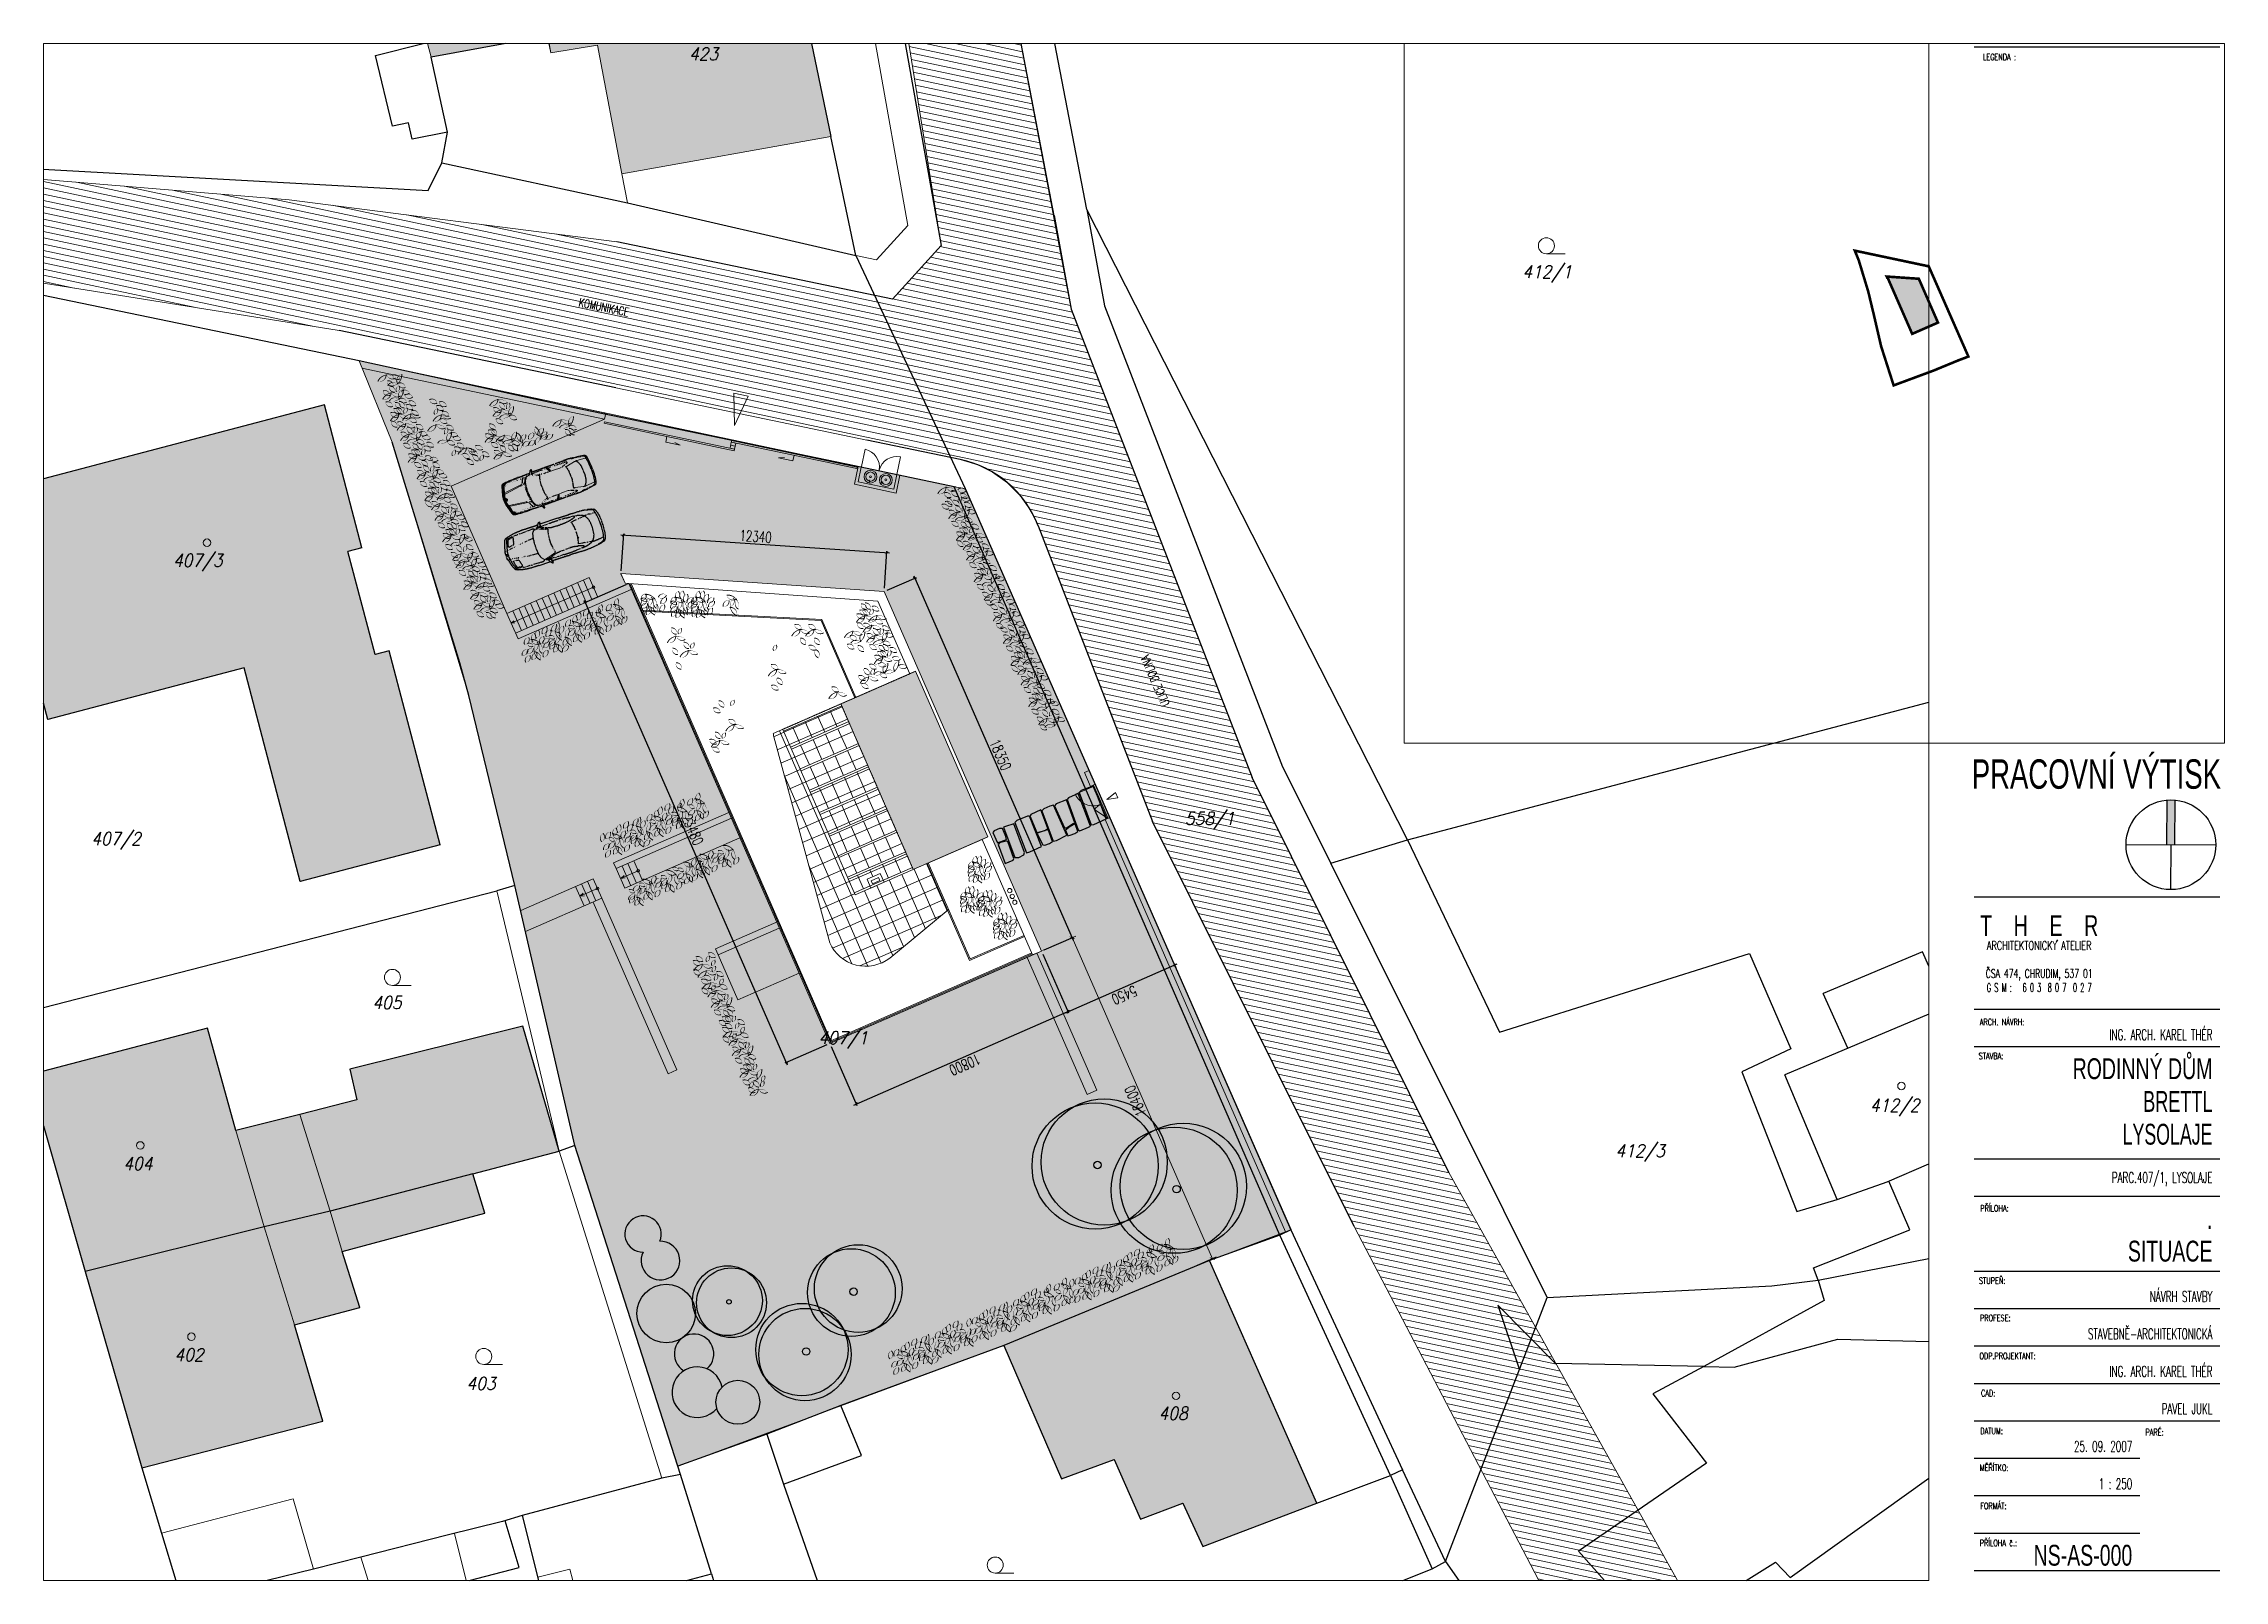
# Paper-space layout 'situace' of a CAD drawing. Header units: metres, sheet in millimetres. Extents: x -26 to 382, y -16 to 271.
# The model-space entities are those that its viewports show. They can reach past a viewport. Long polylines and large blocks are cut down to what shows.
import ezdxf
from ezdxf.enums import TextEntityAlignment as Align

# ---------------------------------------------------------------- set-up
doc = ezdxf.new("R2010")
doc.units = ezdxf.units.M
doc.header["$PDMODE"] = 3
for name, pattern in [('GETRENNT', [31.75, 12.7, -6.35, 0, -6.35, 0, -6.35]), ('ČERCHOVANÁ', [25.4, 12.7, -6.35, 0, -6.35]), ('ČÁRKOVANÁ', [19.05, 12.7, -6.35])]:
    doc.linetypes.add(name, pattern=pattern)
for name, color, linetype in [('01_PARCELNI CISLA', 7, 'Continuous'), ('01_PODKLAD_HRANICE_1', 70, 'Continuous'), ('01_PODKLAD_SLUCKY_4', 2, 'Continuous'), ('01_SLABE', 7, 'Continuous'), ('OSA', 7, 'ČERCHOVANÁ'), ('popis', 6, 'Continuous'), ('ROZPISKA', 7, 'Continuous'), ('SRAFA', 251, 'Continuous'), ('srafa pozemek', 60, 'Continuous'), ('SRAFY', 3, 'Continuous'), ('SRAFY-TERÉN', 252, 'Continuous'), ('zariz.predmety', 203, 'Continuous'), ('ZDIVO', 1, 'Continuous')]:
    doc.layers.add(name, color=color, linetype=linetype)
doc.layers.add('FLOATINGWINDOWS', color=2, linetype='Continuous', plot=False)
for name, color, linetype, lineweight in [('OBVODY BUDOV', 7, 'Continuous', 0), ('ZNAÈKY BUDOV', 7, 'Continuous', 0), ('ZNAÈKY KULTUR', 7, 'Continuous', 0)]:
    doc.layers.add(name, color=color, linetype=linetype, lineweight=lineweight)
doc.styles.add('ARIAL-CE', font='arial.ttf', dxfattribs={"width": 0.75})
doc.styles.add('ITALICT', font='ITALICT')
doc.styles.add('ROMANS', font='romans.shx', dxfattribs={"width": 0.7})
doc.styles.add('ROMS5', font='SIMPLEX8')
doc.styles.add('ROZPISKA', font='simplex.shx')
doc.dimstyles.new('KOTY-50', dxfattribs={"dimscale": 0, "dimtxt": 0.1, "dimasz": 0.1, "dimexe": 0.07, "dimexo": 0.15, "dimgap": 0.02, "dimtad": 1, "dimdec": 0, "dimlfac": 1000, "dimrnd": 5, "dimzin": 0, "dimdsep": 46, "dimtxsty": 'ROMANS', "dimblk1": 'OBLIQUE', "dimblk2": 'OBLIQUE', "dimsah": 1, "dimcen": 0.09, "dimdle": 0.12, "dimadec": 0, "dimazin": 0, "dimtfac": 1, "dimtdec": 4, "dimtofl": 0, "dimtmove": 2, "dimatfit": 3, "dimldrblk": 'OBLIQUE', "dimfxl": 0, "dimtolj": 1, "dimtzin": 0, "dimarcsym": 0})
doc.dimstyles.get("Standard").update_dxf_attribs({"dimtxt": 0.18, "dimasz": 0.18, "dimexe": 0.18, "dimexo": 0.0625, "dimgap": 0.09, "dimtad": 0, "dimtih": 1, "dimtoh": 1, "dimdec": 4, "dimzin": 0, "dimdsep": 46, "dimtxsty": 'Standard', "dimcen": 0.09, "dimadec": 0, "dimazin": 0, "dimtfac": 1, "dimtdec": 4, "dimtofl": 0, "dimtmove": 0, "dimatfit": 0, "dimfxl": 0, "dimtolj": 1, "dimtzin": 0, "dimarcsym": 0})
picture_1 = doc.add_image_def('image1.jpg', size_in_pixel=(1600, 1200))
pattern_1 = [(203.6137, (311.995, 63.44493), (0.2543604, -0.5818297), []), (293.6137, (311.995, 63.44493), (0.5818297, 0.2543604), [])]

psp = doc.layouts.new('situace')

# ---------------------------------------------------------------- texts
at = {"layer": 'ROZPISKA', "style": 'ROMS5', "width": 0.7}
for s, p in [('LEGENDA :', (336.93, 268.09)), ('ARCH. NÁVRH:', (336.35, 87.6)), ('STAVBA:', (336.14, 81.25)), ('PŘÍLOHA:', (336.45, 52.78)), ('STUPEŇ:', (336.19, 39.23)), ('PROFESE:', (336.39, 32.26)), ('ODP.PROJEKTANT:', (336.29, 25.15)), ('CAD:', (336.58, 18.2)), ('DATUM:', (336.44, 11.13)), ('PARÉ:', (367.34, 10.9)), ('MĚŘÍTKO:', (336.34, 4.24)), ('FORMÁT:', (336.44, -2.89)), ('PŘÍLOHA č.:', (336.34, -9.82))]:
    psp.add_text(s, height=1.2, dxfattribs=at).set_placement(p)
at = {"layer": 'ROZPISKA', "color": 252, "style": 'ARIAL-CE', "width": 0.67}
psp.add_text('PRACOVNÍ VÝTISK', height=5.5, dxfattribs=at).set_placement((358.16, 134.59), align=Align.MIDDLE_CENTER)
at = {"layer": 'ROZPISKA'}
for s, height, style, width, p in [('T    H    E    R', 3.9, 'ARIAL-CE', 0.67, (347.46, 106.24)), ('ARCHITEKTONICKY ATELIER', 1.6, 'ROMS5', 0.7, (347.46, 102.53)), ('ČSA 474, CHRUDIM, 537 01', 1.6, 'ROMS5', 0.66, (347.46, 97.28)), ('G S M :   6 0 3  8 0 7  0 2 7', 1.6, 'ROMS5', 0.525, (347.46, 94.65))]:
    psp.add_text(s, height=height, dxfattribs=dict(at, style=style, width=width)).set_placement(p, align=Align.MIDDLE_CENTER)
for s, height, style, width, p in [('ING. ARCH. KAREL THÉR', 2, 'ROZPISKA', 0.6, (379.87, 84.84)), ('RODINNÝ DŮM', 3.9, 'ARIAL-CE', 0.67, (379.87, 77.53)), ('BRETTL', 3.9, 'ARIAL-CE', 0.62, (379.87, 71.41)), ('LYSOLAJE', 3.9, 'ARIAL-CE', 0.61, (379.87, 65.28)), ('PARC.407/1, LYSOLAJE', 2, 'ROZPISKA', 0.6, (379.87, 58.13)), ('.', 3.9, 'ARIAL-CE', 0.67, (379.87, 49.53)), ('SITUACE', 3.9, 'ARIAL-CE', 0.67, (379.87, 43.41)), ('NÁVRH STAVBY', 2, 'ROZPISKA', 0.6, (379.87, 35.87)), ('STAVEBNĚ-ARCHITEKTONICKÁ', 2, 'ROZPISKA', 0.6, (379.87, 28.87)), ('ING. ARCH. KAREL THÉR', 2, 'ROZPISKA', 0.6, (379.87, 21.87)), ('PAVEL JUKL', 2, 'ROZPISKA', 0.6, (379.87, 14.87)), ('25. 09. 2007', 2, 'ROZPISKA', 0.6, (364.87, 7.84)), ('1 : 250', 2, 'ROZPISKA', 0.6, (364.87, 0.84)), ('NS-AS-000', 3.9, 'ARIAL-CE', 0.67, (364.87, -13.47))]:
    psp.add_text(s, height=height, dxfattribs=dict(at, style=style, width=width)).set_placement(p, align=Align.RIGHT)

msp = doc.modelspace()

# ---------------------------------------------------------------- texts
at = {"layer": '01_PARCELNI CISLA', "linetype": 'Continuous', "lineweight": 0, "style": 'ITALICT', "width": 0.882354}
for s, p in [('423', (291.826123, 7.594256)), ('412/1', (330.792546, -2.596306)), ('407/3', (267.696544, -16.090065)), ('558/1', (315.012711, -28.155818)), ('407/2', (263.874798, -29.102739)), ('405', (277.018956, -36.763259)), ('407/1', (297.872633, -38.411345)), ('412/2', (347.048125, -41.570672)), ('404', (265.370848, -44.2938)), ('412/3', (335.144609, -43.698594)), ('402', (267.763576, -53.237055)), ('403', (281.418877, -54.576123)), ('408', (313.781883, -55.974966)), ('409', (305.16992, -64.328906))]:
    msp.add_text(s, height=0.600028, dxfattribs=at).set_placement(p)
at = {"layer": 'popis', "linetype": 'Continuous', "lineweight": 0, "char_height": 0.4, "width": 5.62199356, "attachment_point": 1, "style": 'ROMANS'}
for s, insert, rotation in [('KOMUNIKACE', (286.722662, -3.522098), 348.48437479), ('ULICE DOLINA', (313.950359, -22.663899), 113.45566536)]:
    msp.add_mtext(s, dxfattribs=dict(at, insert=insert, rotation=rotation))

# ---------------------------------------------------------------- blocks, each defined once
blk = doc.blocks.new('4$02')
at = {"layer": 'ZNAÈKY BUDOV', "color": 7, "linetype": 'Continuous', "lineweight": 0}
blk.add_circle((-0.01, 0), 0.175, dxfattribs=at)
blk = doc.blocks.new('3$04')
at = {"layer": 'ZNAÈKY KULTUR', "color": 7, "linetype": 'Continuous', "lineweight": 0}
blk.add_line((0.01, 0), (1.76, 0), dxfattribs=at)
blk.add_circle((0.01, 0.75), 0.75, dxfattribs=at)
blk = doc.blocks.new('BMW3-PUD')
at = {"lineweight": 0}
for p, q in [((0.14, 0.08), (0.14, 0)), ((0.98, 0.39), (0.17, 0.28)), ((1.03, 0.45), (0.21, 0.34)), ((2.57, 0.76), (2.39, 0.76)), ((2.39, 0.76), (2.49, 0.57)), ((2.44, 0.76), (2.52, 0.57)), ((2.47, 0.76), (2.54, 0.57)), ((3.35, 0.54), (3.73, 0.62)), ((3.86, 0.63), (4.26, 0.6)), ((0.14, -0.08), (0.14, 0)), ((0.98, -0.39), (0.17, -0.28)), ((1.03, -0.45), (0.21, -0.34)), ((2.39, -0.76), (2.49, -0.57)), ((2.57, -0.76), (2.39, -0.76)), ((2.44, -0.76), (2.52, -0.57)), ((2.47, -0.76), (2.54, -0.57)), ((3.35, -0.54), (3.73, -0.62)), ((3.86, -0.63), (4.26, -0.6))]:
    blk.add_line(p, q, dxfattribs=at)
for points in [[(0.01, 0), (0.01, 0.03), (0.01, 0.07), (0.02, 0.12), (0.02, 0.17), (0.03, 0.22), (0.03, 0.23), (0.03, 0.24), (0.04, 0.25), (0.04, 0.26), (0.04, 0.26), (0.04, 0.26), (0.04, 0.27), (0.04, 0.27), (0.05, 0.28), (0.05, 0.3), (0.06, 0.32), (0.06, 0.34), (0.07, 0.36), (0.07, 0.37), (0.08, 0.39), (0.08, 0.41), (0.09, 0.43), (0.09, 0.44), (0.1, 0.46), (0.1, 0.48), (0.1, 0.49), (0.11, 0.51), (0.11, 0.52), (0.12, 0.53), (0.12, 0.55), (0.12, 0.56), (0.13, 0.57), (0.13, 0.58), (0.13, 0.59), (0.14, 0.61), (0.14, 0.62), (0.15, 0.63), (0.15, 0.64), (0.15, 0.64), (0.15, 0.65), (0.15, 0.66), (0.16, 0.67), (0.16, 0.69), (0.17, 0.7), (0.17, 0.72), (0.18, 0.73), (0.2, 0.74), (0.21, 0.75), (0.22, 0.75), (0.24, 0.76), (0.25, 0.77), (0.27, 0.77), (0.28, 0.77), (0.29, 0.77), (0.3, 0.78), (0.31, 0.78), (0.32, 0.78), (0.33, 0.78), (0.34, 0.78), (0.35, 0.79), (0.36, 0.79), (0.37, 0.79), (0.37, 0.79), (0.38, 0.79), (0.38, 0.79), (0.39, 0.79), (0.4, 0.79), (0.4, 0.79), (0.4, 0.79), (0.4, 0.79), (0.4, 0.79), (0.4, 0.78), (0.41, 0.78), (0.4, 0.78)], [(0.01, 0), (0.01, -0.03), (0.01, -0.07), (0.02, -0.12), (0.02, -0.17), (0.03, -0.22), (0.03, -0.23), (0.03, -0.24), (0.04, -0.25), (0.04, -0.26), (0.04, -0.26), (0.04, -0.26), (0.04, -0.27), (0.04, -0.27), (0.05, -0.28), (0.05, -0.3), (0.06, -0.32), (0.06, -0.34), (0.07, -0.36), (0.07, -0.37), (0.08, -0.39), (0.08, -0.41), (0.09, -0.43), (0.09, -0.44), (0.1, -0.46), (0.1, -0.48), (0.1, -0.49), (0.11, -0.51), (0.11, -0.52), (0.12, -0.53), (0.12, -0.55), (0.12, -0.56), (0.13, -0.57), (0.13, -0.58), (0.13, -0.59), (0.14, -0.61), (0.14, -0.62), (0.15, -0.63), (0.15, -0.64), (0.15, -0.65), (0.15, -0.65), (0.15, -0.66), (0.16, -0.67), (0.16, -0.69), (0.17, -0.7), (0.17, -0.72), (0.18, -0.73), (0.2, -0.74), (0.21, -0.75), (0.22, -0.75), (0.24, -0.76), (0.25, -0.77), (0.27, -0.77), (0.28, -0.77), (0.29, -0.77), (0.3, -0.78), (0.31, -0.78), (0.32, -0.78), (0.33, -0.78), (0.34, -0.78), (0.35, -0.79), (0.36, -0.79), (0.37, -0.79), (0.37, -0.79), (0.38, -0.79), (0.38, -0.79), (0.39, -0.79), (0.4, -0.79), (0.4, -0.79), (0.4, -0.79), (0.4, -0.79), (0.4, -0.79), (0.4, -0.78), (0.41, -0.78), (0.4, -0.78)], [(0.05, 0), (0.05, 0), (0.05, 0), (0.05, 0.01), (0.06, 0.01), (0.06, 0.01), (0.07, 0.01), (0.07, 0.02), (0.07, 0.02), (0.07, 0.02), (0.07, 0.02), (0.07, 0.04), (0.07, 0.07), (0.08, 0.1), (0.08, 0.13), (0.09, 0.15), (0.09, 0.18), (0.09, 0.21), (0.09, 0.24), (0.08, 0.24), (0.08, 0.25), (0.08, 0.25), (0.08, 0.26), (0.08, 0.26), (0.11, 0.26), (0.11, 0.26), (0.11, 0.26), (0.11, 0.26), (0.12, 0.26), (0.11, 0.22), (0.1, 0.18), (0.09, 0.14), (0.09, 0.09), (0.09, 0.05), (0.09, 0.01), (0.09, 0)], [(0.05, 0.01), (0.05, 0.04), (0.05, 0.07), (0.05, 0.1), (0.06, 0.14), (0.06, 0.16), (0.07, 0.19), (0.07, 0.21), (0.07, 0.23), (0.08, 0.24), (0.08, 0.24), (0.08, 0.24), (0.08, 0.24)], [(0.08, 0.27), (0.08, 0.27), (0.08, 0.28), (0.09, 0.29), (0.09, 0.29), (0.09, 0.31), (0.09, 0.32), (0.1, 0.33), (0.1, 0.34), (0.1, 0.36), (0.1, 0.37), (0.11, 0.38), (0.11, 0.39), (0.11, 0.4), (0.12, 0.42), (0.12, 0.43), (0.12, 0.44), (0.12, 0.45), (0.13, 0.46), (0.13, 0.47), (0.13, 0.48), (0.14, 0.5), (0.14, 0.51), (0.15, 0.53), (0.15, 0.54), (0.15, 0.56), (0.16, 0.57), (0.16, 0.59), (0.17, 0.6), (0.17, 0.61), (0.17, 0.62), (0.18, 0.63), (0.18, 0.64), (0.18, 0.65), (0.19, 0.66), (0.19, 0.67), (0.19, 0.68), (0.2, 0.69), (0.21, 0.7), (0.21, 0.71), (0.22, 0.72), (0.23, 0.72), (0.24, 0.73), (0.25, 0.73), (0.26, 0.74), (0.27, 0.74), (0.28, 0.75), (0.29, 0.75), (0.3, 0.75), (0.31, 0.76), (0.32, 0.76), (0.33, 0.76), (0.34, 0.76)], [(0.13, 0.32), (0.13, 0.32), (0.12, 0.32), (0.12, 0.32), (0.12, 0.32), (0.12, 0.33), (0.13, 0.33), (0.13, 0.34), (0.13, 0.34), (0.13, 0.35), (0.13, 0.36), (0.13, 0.36), (0.13, 0.37), (0.13, 0.38), (0.14, 0.38), (0.14, 0.39), (0.14, 0.4), (0.14, 0.41), (0.14, 0.42), (0.15, 0.43), (0.15, 0.44), (0.15, 0.46), (0.16, 0.47), (0.16, 0.48), (0.16, 0.49), (0.16, 0.5), (0.17, 0.51), (0.17, 0.52), (0.17, 0.53), (0.18, 0.55), (0.18, 0.56), (0.19, 0.58), (0.19, 0.59), (0.2, 0.6), (0.2, 0.62), (0.2, 0.63), (0.21, 0.64), (0.21, 0.65), (0.21, 0.66), (0.22, 0.67), (0.22, 0.68), (0.23, 0.69), (0.24, 0.7), (0.25, 0.7), (0.25, 0.71), (0.26, 0.71), (0.27, 0.72), (0.28, 0.72), (0.29, 0.72), (0.3, 0.73), (0.31, 0.73), (0.32, 0.73), (0.33, 0.74), (0.33, 0.74), (0.33, 0.73), (0.33, 0.73), (0.33, 0.73), (0.33, 0.73), (0.33, 0.72), (0.32, 0.72), (0.32, 0.72), (0.32, 0.71), (0.31, 0.71), (0.31, 0.7), (0.31, 0.7), (0.29, 0.7), (0.28, 0.69), (0.27, 0.68), (0.26, 0.67), (0.25, 0.66), (0.25, 0.66), (0.24, 0.65), (0.23, 0.64), (0.23, 0.64), (0.23, 0.64), (0.23, 0.64), (0.23, 0.64)], [(0.12, 0.27), (0.14, 0.31), (0.14, 0.32), (0.15, 0.32), (0.15, 0.33), (0.15, 0.33), (0.19, 0.33)], [(0.12, 0.26), (0.12, 0.27), (0.12, 0.27), (0.13, 0.27), (0.13, 0.27), (0.13, 0.27), (0.15, 0.27)], [(0.13, 0.32), (0.13, 0.32), (0.13, 0.32), (0.14, 0.32), (0.14, 0.32)], [(0.16, 0.34), (0.16, 0.34), (0.16, 0.35), (0.16, 0.36), (0.16, 0.36), (0.16, 0.37), (0.16, 0.38), (0.17, 0.39), (0.17, 0.4), (0.17, 0.41), (0.18, 0.42), (0.18, 0.43), (0.18, 0.44), (0.18, 0.46), (0.19, 0.47), (0.19, 0.48), (0.19, 0.49), (0.2, 0.51), (0.2, 0.52), (0.21, 0.54), (0.21, 0.56), (0.22, 0.58), (0.22, 0.6), (0.23, 0.61), (0.23, 0.63)], [(0.17, 0.28), (0.17, 0.28)], [(0.21, 0.34), (0.21, 0.34), (0.21, 0.34), (0.21, 0.34), (0.21, 0.34)], [(0.21, 0.34), (0.21, 0.34)], [(0.22, 0.63), (0.22, 0.63)], [(0.24, 0.64), (0.24, 0.64), (0.24, 0.64), (0.24, 0.64), (0.24, 0.64)], [(0.27, 0.64), (0.27, 0.64)], [(0.27, 0.64), (0.27, 0.64)], [(0.28, 0.64), (0.29, 0.65)], [(0.31, 0.65), (0.31, 0.65)], [(0.32, 0.65), (0.32, 0.65), (0.32, 0.65), (0.32, 0.65), (0.32, 0.65)], [(0.33, 0.74), (0.35, 0.74), (0.36, 0.74), (0.37, 0.75), (0.38, 0.75), (0.39, 0.76), (0.41, 0.76), (0.42, 0.76), (0.43, 0.76)], [(0.34, 0.65), (0.34, 0.65)], [(0.36, 0.77), (0.38, 0.77)], [(0.4, 0.77), (0.4, 0.77)], [(0.4, 0.66), (0.4, 0.66)], [(0.41, 0.78), (0.42, 0.79)], [(0.42, 0.77), (0.43, 0.78), (0.43, 0.78), (0.43, 0.78), (0.43, 0.78), (0.43, 0.78), (0.44, 0.79), (0.46, 0.79), (0.47, 0.79), (0.48, 0.79), (0.5, 0.79), (0.51, 0.79), (0.52, 0.8), (0.54, 0.8), (0.55, 0.8), (0.57, 0.8), (0.58, 0.8), (0.6, 0.8), (0.61, 0.8), (0.62, 0.8), (0.64, 0.8), (0.65, 0.8), (0.66, 0.8), (0.67, 0.8), (0.68, 0.8), (0.69, 0.8), (0.7, 0.8), (0.71, 0.8), (0.72, 0.8), (0.73, 0.8), (0.74, 0.8), (0.75, 0.8), (0.76, 0.8), (0.77, 0.8), (0.77, 0.8), (0.78, 0.8), (0.79, 0.81), (0.8, 0.81), (0.81, 0.81), (0.82, 0.81), (0.83, 0.81), (0.83, 0.81), (0.84, 0.81), (0.85, 0.81), (0.85, 0.81), (0.86, 0.81), (0.88, 0.81), (0.89, 0.81), (0.9, 0.81), (0.92, 0.81), (0.93, 0.81), (0.95, 0.81), (0.96, 0.81), (0.98, 0.8), (0.98, 0.81), (0.99, 0.81), (1, 0.81), (1, 0.81), (1.01, 0.81), (1.02, 0.8), (1.03, 0.8), (1.03, 0.8), (1.03, 0.8), (1.03, 0.8), (1.03, 0.8), (1.03, 0.8), (1.02, 0.8), (1.01, 0.79), (1, 0.79), (0.99, 0.79), (0.98, 0.79), (0.96, 0.79), (0.95, 0.79), (0.94, 0.79)], [(0.47, 0.76), (0.5, 0.76)], [(0.53, 0.76), (0.53, 0.76)], [(0.54, 0.76), (0.58, 0.76)], [(0.62, 0.76), (0.66, 0.76)], [(0.67, 0.69), (0.67, 0.69)], [(0.73, 0.69), (0.73, 0.69), (0.73, 0.69), (0.73, 0.69), (0.73, 0.69)], [(0.75, 0.77), (0.76, 0.77)], [(0.76, 0.37), (0.76, 0.37)], [(0.78, 0.69), (0.78, 0.69)], [(0.79, 0.77), (0.8, 0.77)], [(0.8, 0.42), (0.8, 0.42)], [(0.82, 0.78), (0.82, 0.78), (0.82, 0.78), (0.82, 0.78), (0.82, 0.78)], [(0.83, 0.69), (0.83, 0.69)], [(0.85, 0.78), (0.91, 0.79)], [(0.85, 0.78), (0.85, 0.78)], [(0.9, 0.7), (0.91, 0.7)], [(0.93, 0.7), (0.93, 0.7)], [(0.94, 0.7), (0.94, 0.7), (0.94, 0.7), (0.94, 0.7), (0.94, 0.7)], [(0.95, 0.7), (0.95, 0.7), (0.95, 0.7), (0.95, 0.7), (0.95, 0.7)], [(0.98, 0.81), (0.98, 0.81), (0.98, 0.81), (0.98, 0.81), (0.97, 0.81)], [(0.98, 0.39), (1.02, 0.4)], [(1, 0.7), (1, 0.7)], [(1.04, 0.8), (1.05, 0.8)], [(1.04, 0.45), (1.04, 0.45)], [(1.04, 0.4), (1.04, 0.4), (1.05, 0.4), (1.05, 0.4), (1.05, 0.4)], [(1.05, 0.8), (1.05, 0.8), (1.05, 0.8), (1.05, 0.8), (1.05, 0.8), (1.05, 0.81), (1.06, 0.81), (1.06, 0.81), (1.07, 0.8)], [(1.05, 0.46), (1.05, 0.46)], [(1.06, 0.8), (1.06, 0.8), (1.07, 0.8), (1.08, 0.8), (1.09, 0.8), (1.1, 0.8), (1.11, 0.8), (1.12, 0.8), (1.13, 0.8), (1.14, 0.8), (1.14, 0.8), (1.15, 0.8), (1.16, 0.8), (1.17, 0.8), (1.18, 0.8), (1.19, 0.8), (1.2, 0.8), (1.21, 0.8), (1.23, 0.8), (1.24, 0.81), (1.26, 0.81), (1.27, 0.81), (1.28, 0.81), (1.3, 0.81), (1.31, 0.81), (1.32, 0.81), (1.33, 0.81), (1.33, 0.81), (1.34, 0.81), (1.35, 0.81), (1.36, 0.81), (1.36, 0.81), (1.37, 0.81), (1.38, 0.81), (1.38, 0.81), (1.38, 0.81), (1.39, 0.81), (1.39, 0.81), (1.39, 0.81), (1.4, 0.81), (1.4, 0.81), (1.4, 0.81), (1.4, 0.81), (1.4, 0.81), (1.4, 0.81), (1.41, 0.81), (1.41, 0.81), (1.42, 0.81), (1.42, 0.81), (1.43, 0.81), (1.43, 0.81), (1.43, 0.81), (1.44, 0.81), (1.44, 0.81), (1.58, 0.82)], [(1.06, 0.47), (1.07, 0.47)], [(1.08, 0.7), (1.11, 0.7)], [(1.08, 0.48), (1.08, 0.48)], [(1.09, 0.49), (1.1, 0.51), (1.11, 0.52), (1.12, 0.54), (1.13, 0.56), (1.13, 0.58), (1.14, 0.6), (1.15, 0.62), (1.16, 0.64), (1.17, 0.64), (1.17, 0.65), (1.18, 0.66), (1.18, 0.67), (1.19, 0.68), (1.19, 0.69), (1.2, 0.69), (1.2, 0.7), (1.2, 0.7), (1.2, 0.7), (1.2, 0.7), (1.2, 0.71), (1.22, 0.71)], [(1.12, 0.43), (1.12, 0.43), (1.13, 0.43), (1.13, 0.43), (1.13, 0.43)], [(1.12, 0.42), (1.12, 0.42)], [(1.14, 0.43), (1.14, 0.43)], [(1.15, 0.71), (1.15, 0.71)], [(1.15, 0.44), (1.15, 0.44)], [(1.15, 0), (1.16, 0.15)], [(1.15, 0), (1.16, -0.15)], [(1.16, 0.71), (1.2, 0.71)], [(1.16, 0.44), (1.17, 0.45), (1.17, 0.45), (1.18, 0.45), (1.19, 0.46), (1.19, 0.46), (1.2, 0.47), (1.2, 0.47), (1.21, 0.48), (1.21, 0.48), (1.21, 0.48), (1.21, 0.48), (1.21, 0.48), (1.21, 0.46)], [(1.16, 0.22), (1.16, 0.22), (1.16, 0.22), (1.16, 0.22), (1.16, 0.22)], [(1.16, 0.17), (1.16, 0.2)], [(1.16, 0.15), (1.16, 0.15)], [(1.17, 0.31), (1.17, 0.32)], [(1.17, 0.28), (1.17, 0.28), (1.17, 0.28), (1.17, 0.28), (1.17, 0.28)], [(1.17, 0.25), (1.17, 0.25), (1.17, 0.26), (1.17, 0.26), (1.17, 0.26)], [(1.18, 0.34), (1.18, 0.37)], [(1.19, 0), (1.19, 0), (1.19, 0.05), (1.19, 0.09), (1.2, 0.14), (1.2, 0.18), (1.2, 0.23), (1.21, 0.27), (1.22, 0.32), (1.22, 0.33), (1.22, 0.34), (1.22, 0.34), (1.22, 0.35), (1.22, 0.36), (1.22, 0.36), (1.23, 0.37), (1.23, 0.38), (1.23, 0.39), (1.23, 0.41), (1.24, 0.42), (1.24, 0.44), (1.24, 0.45), (1.25, 0.47), (1.25, 0.48), (1.26, 0.5), (1.26, 0.51), (1.26, 0.51), (1.27, 0.52), (1.27, 0.53), (1.28, 0.55), (1.29, 0.58), (1.3, 0.6), (1.31, 0.62), (1.33, 0.64), (1.34, 0.66), (1.36, 0.68), (1.38, 0.7), (1.42, 0.73)], [(1.19, 0.41), (1.19, 0.41)], [(1.19, 0.4), (1.19, 0.4), (1.19, 0.4), (1.19, 0.4), (1.19, 0.4)], [(1.19, 0.38), (1.19, 0.38)], [(1.19, 0.37), (1.19, 0.37)], [(1.19, 0), (1.19, 0), (1.19, -0.05), (1.19, -0.09), (1.2, -0.14), (1.2, -0.18), (1.2, -0.23), (1.21, -0.27), (1.22, -0.32), (1.22, -0.33), (1.22, -0.34), (1.22, -0.34), (1.22, -0.35), (1.22, -0.36), (1.22, -0.36), (1.23, -0.37), (1.23, -0.38), (1.23, -0.39), (1.23, -0.41), (1.24, -0.42), (1.24, -0.44), (1.24, -0.45), (1.25, -0.47), (1.25, -0.48), (1.26, -0.5), (1.26, -0.51), (1.26, -0.51), (1.27, -0.52), (1.27, -0.53), (1.28, -0.55), (1.29, -0.58), (1.3, -0.6), (1.31, -0.62), (1.33, -0.64), (1.34, -0.66), (1.36, -0.68), (1.38, -0.7), (1.42, -0.73)], [(1.2, 0.45), (1.2, 0.45)], [(1.2, 0.42), (1.2, 0.44)], [(1.2, 0.42), (1.2, 0.42)], [(1.21, 0.48), (1.22, 0.5)], [(1.21, 0.45), (1.21, 0.45)], [(1.22, 0.51), (1.22, 0.51)], [(1.23, 0.52), (1.24, 0.56)], [(1.23, 0.51), (1.23, 0.51)], [(1.25, 0.71), (1.27, 0.71)], [(1.25, 0.57), (1.25, 0.57)], [(1.25, 0.56), (1.25, 0.56)], [(1.26, 0.58), (1.26, 0.59), (1.27, 0.6), (1.28, 0.61), (1.28, 0.62), (1.29, 0.63), (1.3, 0.64), (1.31, 0.65), (1.32, 0.66), (1.32, 0.67), (1.33, 0.67), (1.34, 0.68), (1.34, 0.68), (1.35, 0.68), (1.35, 0.69), (1.35, 0.69), (1.36, 0.7), (1.37, 0.7)], [(1.29, 0.71), (1.29, 0.71), (1.3, 0.71), (1.3, 0.71), (1.3, 0.71)], [(1.29, 0.71), (1.29, 0.71)], [(1.41, 0.81), (1.41, 0.81), (1.4, 0.81), (1.4, 0.81), (1.4, 0.81)], [(1.42, 0.73), (1.42, 0.73)], [(1.42, 0.7), (1.42, 0.7)], [(1.43, 0.73), (1.43, 0.73)], [(1.43, 0.7), (1.43, 0.7), (1.43, 0.7), (1.43, 0.7), (1.43, 0.7)], [(1.44, 0.81), (1.44, 0.81)], [(1.44, 0.73), (1.44, 0.73)], [(1.44, 0.7), (1.44, 0.7)], [(1.45, 0.74), (1.45, 0.74)], [(1.46, 0.74), (1.47, 0.74), (1.47, 0.74), (1.48, 0.74), (1.49, 0.74), (1.49, 0.74), (1.5, 0.74), (1.51, 0.74), (1.51, 0.74)], [(1.51, 0.68), (1.51, 0.68)], [(1.52, 0.74), (1.52, 0.74), (1.52, 0.74), (1.52, 0.74), (1.52, 0.74), (1.53, 0.74), (1.53, 0.75), (1.54, 0.75), (1.55, 0.75), (1.55, 0.75), (1.56, 0.75), (1.57, 0.75), (1.57, 0.75), (1.57, 0.76), (1.57, 0.76), (1.57, 0.76), (1.57, 0.76), (1.59, 0.82), (1.61, 0.86), (1.62, 0.87), (1.62, 0.88), (1.63, 0.89), (1.63, 0.9), (1.64, 0.92), (1.65, 0.92), (1.65, 0.93), (1.67, 0.94), (1.67, 0.94), (1.67, 0.94), (1.68, 0.95), (1.68, 0.95), (1.68, 0.95), (1.69, 0.95), (1.69, 0.95), (1.7, 0.95), (1.7, 0.93), (1.69, 0.92), (1.69, 0.91), (1.69, 0.9), (1.69, 0.89), (1.68, 0.89), (1.68, 0.88), (1.68, 0.88), (1.68, 0.86), (1.67, 0.84), (1.67, 0.82), (1.66, 0.81), (1.66, 0.8), (1.66, 0.8), (1.66, 0.79), (1.66, 0.79), (1.64, 0.76), (1.64, 0.76), (1.64, 0.76), (1.64, 0.76), (1.64, 0.75), (1.64, 0.75), (1.64, 0.75), (1.64, 0.75), (1.64, 0.75)], [(1.53, 0.74), (1.53, 0.74)], [(1.54, 0.73), (1.54, 0.73)], [(1.61, 0.72), (1.61, 0.72)], [(1.62, 0.71), (1.62, 0.71), (1.62, 0.71), (1.62, 0.71), (1.62, 0.71)], [(1.63, 0.71), (1.63, 0.71)], [(1.64, 0.71), (1.64, 0.71)], [(1.69, 0.7), (1.68, 0.7), (1.67, 0.71), (1.67, 0.71), (1.67, 0.72), (1.66, 0.73), (1.66, 0.73), (1.65, 0.74), (1.65, 0.74), (1.65, 0.75), (1.65, 0.75), (1.65, 0.75), (1.65, 0.75), (1.65, 0.75), (1.65, 0.75), (1.65, 0.75), (1.65, 0.75)], [(1.65, 0.7), (1.65, 0.7)], [(1.66, 0.7), (1.66, 0.7)], [(1.66, 0.7), (1.67, 0.7)], [(2.77, 0.82), (2.76, 0.82), (2.74, 0.82), (2.72, 0.82), (2.71, 0.82), (2.69, 0.82), (2.67, 0.82), (2.66, 0.82), (2.64, 0.82), (2.62, 0.82), (2.61, 0.82), (2.59, 0.82), (2.57, 0.82), (2.56, 0.82), (2.54, 0.82), (2.52, 0.82), (2.51, 0.82), (2.49, 0.82), (2.47, 0.82), (2.46, 0.82), (2.44, 0.82), (2.42, 0.82), (2.41, 0.82), (2.39, 0.82), (2.37, 0.82), (2.36, 0.82), (2.34, 0.82), (2.32, 0.82), (2.31, 0.82), (2.29, 0.82), (2.27, 0.82), (2.25, 0.82), (2.24, 0.82), (2.23, 0.82), (2.22, 0.82), (2.21, 0.82), (2.2, 0.82), (2.18, 0.82), (2.17, 0.82), (2.16, 0.82), (2.15, 0.82), (2.14, 0.82), (2.13, 0.82), (2.12, 0.82), (2.11, 0.82), (2.1, 0.82), (2.09, 0.82), (2.08, 0.82), (2.07, 0.82), (2.04, 0.82), (2.02, 0.82), (1.99, 0.82), (1.97, 0.82), (1.94, 0.82), (1.92, 0.82), (1.9, 0.82), (1.87, 0.82), (1.85, 0.82), (1.82, 0.82), (1.8, 0.82), (1.77, 0.82), (1.75, 0.82), (1.72, 0.82), (1.7, 0.82), (1.67, 0.82)], [(1.67, 0.64), (1.67, 0.64)], [(1.69, 0.63), (1.69, 0.63)], [(1.7, 0.76), (1.83, 0.76)], [(1.7, 0.69), (1.7, 0.69)], [(1.7, 0.69), (1.7, 0.69)], [(1.74, 0.62), (1.74, 0.62)], [(1.77, 0.67), (1.77, 0.67), (1.77, 0.67), (1.77, 0.67), (1.77, 0.67)], [(1.77, 0.61), (1.77, 0.61)], [(1.78, 0.67), (1.78, 0.67)], [(1.79, 0.67), (1.79, 0.67)], [(1.79, 0.61), (1.79, 0.61)], [(1.79, 0.61), (1.79, 0.61)], [(1.8, 0.66), (1.8, 0.66)], [(1.8, 0.6), (1.8, 0.6), (1.8, 0.6), (1.8, 0.6), (1.8, 0.6)], [(1.81, 0.66), (1.81, 0.66)], [(1.81, 0.6), (1.81, 0.6)], [(1.82, 0.66), (1.82, 0.66), (1.82, 0.66), (1.82, 0.66), (1.82, 0.66)], [(1.82, 0.6), (1.82, 0.6)], [(1.83, 0.76), (1.83, 0.76)], [(1.83, 0.65), (1.83, 0.65)], [(1.83, 0.6), (1.83, 0.6)], [(1.83, 0.59), (1.83, 0.59)], [(1.84, 0.59), (1.84, 0.59)], [(1.85, 0.59), (1.85, 0.59)], [(1.85, 0.57), (1.85, 0.57)], [(1.86, 0.76), (2.03, 0.76)], [(1.86, 0.64), (1.86, 0.64)], [(1.86, 0.61), (1.86, 0.61), (1.86, 0.61), (1.87, 0.62), (1.87, 0.62)], [(1.86, 0.6), (1.86, 0.6)], [(1.86, 0.59), (1.86, 0.59)], [(1.87, 0.64), (1.87, 0.64)], [(1.87, 0.59), (1.87, 0.59)], [(1.88, 0.64), (1.88, 0.64)], [(1.88, 0.64), (1.88, 0.64)], [(1.88, 0.63), (1.88, 0.63)], [(1.9, 0.63), (1.89, 0.63)], [(1.97, 0.53), (1.98, 0.55), (1.98, 0.55), (1.97, 0.56), (1.97, 0.56), (1.96, 0.56), (1.96, 0.56), (1.95, 0.56), (1.95, 0.56), (1.94, 0.56), (1.94, 0.57), (1.93, 0.57), (1.93, 0.57), (1.92, 0.57), (1.91, 0.57), (1.91, 0.57), (1.9, 0.58), (1.89, 0.58)], [(1.89, 0.15), (1.89, 0.15), (1.9, 0.15), (1.9, 0.15), (1.9, 0.15)], [(1.9, 0.13), (1.91, 0.26), (1.92, 0.33)], [(1.9, 0.12), (1.9, 0.12)], [(1.9, 0), (1.9, 0.11)], [(1.9, 0.06), (1.9, 0.06)], [(1.9, 0.05), (1.9, 0.05)], [(1.92, 0.64), (1.92, 0.64)], [(1.93, 0.62), (1.93, 0.62)], [(1.93, 0.35), (1.94, 0.43)], [(1.94, 0.82), (1.94, 0.82)], [(1.95, 0.62), (1.95, 0.62), (1.95, 0.62), (1.94, 0.62), (1.94, 0.62)], [(1.95, 0.45), (1.97, 0.52), (1.99, 0.52)], [(1.95, 0.44), (1.95, 0.44)], [(1.96, 0.61), (1.96, 0.61)], [(1.96, 0.52), (1.96, 0.52), (1.96, 0.52), (1.96, 0.52), (1.97, 0.52)], [(1.97, 0.61), (1.97, 0.61)], [(2, 0.6), (1.98, 0.61)], [(2.01, 0.6), (2.01, 0.6)], [(2.03, 0.59), (2.03, 0.59)], [(2.03, 0.59), (2.03, 0.59)], [(2.04, 0.59), (2.04, 0.59), (2.04, 0.59), (2.04, 0.59), (2.04, 0.59)], [(2.11, 0.76), (2.05, 0.76)], [(2.05, 0.59), (2.05, 0.59), (2.05, 0.59), (2.05, 0.59), (2.05, 0.59)], [(2.06, 0.59), (2.06, 0.59)], [(2.09, 0.58), (2.07, 0.59)], [(2.12, 0.76), (2.2, 0.76)], [(2.21, 0.58), (2.21, 0.58), (2.21, 0.58), (2.21, 0.58), (2.21, 0.58)], [(2.23, 0.58), (2.23, 0.58)], [(2.23, 0.57), (2.25, 0.57)], [(2.28, 0.59), (2.28, 0.59)], [(2.29, 0.57), (2.28, 0.57)], [(2.3, 0.76), (2.31, 0.76)], [(2.32, 0.76), (2.32, 0.76)], [(2.33, 0.76), (2.33, 0.76)], [(2.35, 0.76), (2.35, 0.76)], [(2.36, 0.76), (2.39, 0.76)], [(2.39, 0.57), (2.36, 0.57)], [(2.45, 0.76), (2.47, 0.76)], [(2.49, 0.76), (2.49, 0.76), (2.49, 0.76), (2.49, 0.76), (2.49, 0.76)], [(2.5, 0.76), (2.5, 0.76)], [(2.52, 0.76), (2.52, 0.76), (2.52, 0.76), (2.53, 0.76), (2.53, 0.76)], [(2.57, 0.76), (2.59, 0.76)], [(2.6, 0.76), (2.6, 0.76)], [(2.61, 0.76), (2.61, 0.76)], [(2.68, 0.75), (2.68, 0.75), (2.68, 0.75), (2.68, 0.75), (2.68, 0.75)], [(2.8, 0.75), (2.77, 0.75)], [(2.78, 0.82), (2.78, 0.82), (2.78, 0.82), (2.78, 0.82), (2.78, 0.82)], [(2.79, 0.82), (2.79, 0.82)], [(2.8, 0.82), (2.8, 0.82)], [(2.8, 0.82), (2.8, 0.82)], [(2.81, 0.82), (2.81, 0.82)], [(2.81, 0.82), (2.81, 0.82)], [(2.81, 0.82), (2.81, 0.82)], [(2.81, 0.75), (2.82, 0.75)], [(2.82, 0.82), (2.82, 0.82)], [(3.69, 0.81), (3.67, 0.81), (3.66, 0.82), (3.64, 0.82), (3.62, 0.82), (3.61, 0.82), (3.59, 0.82), (3.58, 0.82), (3.56, 0.82), (3.55, 0.82), (3.53, 0.83), (3.51, 0.83), (3.5, 0.83), (3.48, 0.83), (3.47, 0.83), (3.45, 0.83), (3.44, 0.83), (3.42, 0.83), (3.4, 0.83), (3.39, 0.83), (3.37, 0.83), (3.36, 0.83), (3.34, 0.83), (3.33, 0.83), (3.31, 0.83), (3.3, 0.83), (3.28, 0.83), (3.26, 0.83), (3.25, 0.82), (3.23, 0.82), (3.22, 0.82), (3.2, 0.82), (3.19, 0.82), (3.16, 0.82), (3.14, 0.82), (3.12, 0.82), (3.1, 0.82), (3.08, 0.82), (3.06, 0.81), (3.03, 0.82), (3.01, 0.82), (2.99, 0.82), (2.97, 0.82), (2.95, 0.82), (2.92, 0.82), (2.9, 0.82), (2.88, 0.82), (2.86, 0.82), (2.84, 0.82)], [(2.89, 0.75), (2.91, 0.75)], [(2.94, 0.75), (2.98, 0.75)], [(2.98, 0.75), (2.98, 0.75)], [(3.05, 0.74), (3.02, 0.74)], [(3.05, 0.74), (3.08, 0.74)], [(3.07, 0.57), (3.07, 0.57)], [(3.1, 0.58), (3.16, 0.6)], [(3.13, 0.74), (3.16, 0.74)], [(3.14, 0.61), (3.14, 0.61)], [(3.14, 0.58), (3.14, 0.58)], [(3.16, 0.6), (3.16, 0.6)], [(3.17, 0.6), (3.17, 0.6)], [(3.21, 0.74), (3.18, 0.74)], [(3.18, 0.6), (3.19, 0.61)], [(3.19, 0.81), (3.19, 0.81), (3.19, 0.81), (3.19, 0.81), (3.19, 0.81)], [(3.19, 0.81), (3.19, 0.81), (3.2, 0.81), (3.2, 0.81), (3.2, 0.81)], [(3.2, 0.61), (3.2, 0.61)], [(3.2, 0.61), (3.2, 0.61)], [(3.21, 0.74), (3.23, 0.74)], [(3.21, 0.62), (3.22, 0.62)], [(3.24, 0.81), (3.22, 0.81)], [(3.23, 0.62), (3.23, 0.62)], [(3.24, 0.63), (3.24, 0.63), (3.24, 0.63), (3.24, 0.63), (3.25, 0.63)], [(3.25, 0.63), (3.25, 0.63)], [(3.29, 0.73), (3.26, 0.74)], [(3.26, 0.65), (3.26, 0.65)], [(3.27, 0.62), (3.27, 0.62)], [(3.28, 0.49), (3.27, 0.52), (3.27, 0.52), (3.27, 0.52), (3.27, 0.53), (3.28, 0.53)], [(3.31, 0.81), (3.28, 0.81)], [(3.28, 0.64), (3.28, 0.64)], [(3.28, 0.53), (3.3, 0.53)], [(3.28, 0.49), (3.29, 0.45), (3.29, 0.45), (3.3, 0.44), (3.3, 0.43), (3.3, 0.42), (3.3, 0.41), (3.3, 0.41), (3.31, 0.4), (3.31, 0.39), (3.31, 0.37), (3.32, 0.34), (3.32, 0.32), (3.33, 0.3), (3.33, 0.27), (3.33, 0.25), (3.33, 0.22), (3.34, 0.2)], [(3.29, 0.65), (3.29, 0.65)], [(3.29, 0.64), (3.29, 0.64)], [(3.3, 0.73), (3.3, 0.73), (3.3, 0.73), (3.3, 0.73), (3.3, 0.73)], [(3.3, 0.65), (3.3, 0.65)], [(3.31, 0.81), (3.31, 0.81), (3.31, 0.81), (3.31, 0.81), (3.32, 0.81)], [(3.31, 0.53), (3.31, 0.53)], [(3.32, 0.66), (3.32, 0.66)], [(3.32, 0.54), (3.35, 0.54)], [(3.39, 0.68), (3.39, 0.69), (3.39, 0.7), (3.39, 0.7), (3.39, 0.71), (3.38, 0.71), (3.37, 0.72), (3.37, 0.72), (3.36, 0.73), (3.35, 0.73), (3.34, 0.73), (3.33, 0.73), (3.33, 0.73)], [(3.33, 0.66), (3.39, 0.68)], [(3.34, 0.68), (3.34, 0.68)], [(3.34, 0), (3.34, 0.04), (3.34, 0.14), (3.34, 0.15), (3.34, 0.16), (3.34, 0.17), (3.34, 0.18)], [(3.35, 0.8), (3.35, 0.8), (3.35, 0.8), (3.35, 0.8), (3.35, 0.8)], [(3.37, 0.8), (3.38, 0.8)], [(3.42, 0.8), (3.42, 0.8)], [(3.6, 0.59), (3.6, 0.59)], [(3.67, 0.78), (3.61, 0.79)], [(3.67, 0.78), (3.67, 0.78)], [(3.77, 0.78), (3.74, 0.78), (3.74, 0.79), (3.74, 0.79), (3.73, 0.79), (3.73, 0.79), (3.7, 0.81), (3.69, 0.81), (3.69, 0.81), (3.69, 0.81), (3.69, 0.81), (3.89, 0.79)], [(3.69, 0.78), (3.69, 0.78)], [(3.72, 0.78), (3.69, 0.78)], [(3.69, 0.61), (3.69, 0.61)], [(3.72, 0.78), (3.73, 0.78)], [(3.73, 0.62), (3.73, 0.62)], [(3.74, 0.62), (3.79, 0.62)], [(3.78, 0.78), (3.78, 0.78)], [(3.84, 0.57), (3.8, 0.62), (3.8, 0.62), (3.81, 0.63), (3.82, 0.63), (3.83, 0.63), (3.84, 0.63), (3.84, 0.63), (3.85, 0.62), (3.86, 0.63)], [(3.82, 0.77), (3.82, 0.77), (3.82, 0.77), (3.82, 0.77), (3.82, 0.77)], [(3.83, 0.77), (3.83, 0.77)], [(3.88, 0.76), (3.84, 0.77)], [(3.88, 0.51), (3.85, 0.56)], [(3.89, 0.51), (3.89, 0.51)], [(3.89, 0.5), (3.89, 0.5)], [(3.91, 0.47), (3.89, 0.49)], [(3.9, 0.79), (3.9, 0.79)], [(3.9, 0.79), (3.9, 0.79), (3.9, 0.79), (3.9, 0.79), (3.9, 0.79), (3.9, 0.79), (3.9, 0.79), (3.9, 0.79), (3.9, 0.79)], [(3.91, 0.76), (3.91, 0.76), (3.9, 0.76), (3.9, 0.76), (3.9, 0.76)], [(4.4, 0), (4.4, 0.05), (4.4, 0.14), (4.4, 0.22), (4.39, 0.31), (4.39, 0.4), (4.37, 0.49), (4.36, 0.58), (4.34, 0.66), (4.34, 0.66), (4.34, 0.67), (4.33, 0.67), (4.33, 0.67), (4.32, 0.69), (4.3, 0.71), (4.3, 0.71), (4.3, 0.71), (4.3, 0.72), (4.3, 0.72), (4.27, 0.73), (4.23, 0.74), (3.91, 0.79)], [(3.91, 0.47), (3.91, 0.47)], [(3.91, 0.46), (3.91, 0.46)], [(3.95, 0.36), (3.91, 0.45)], [(4.4, 0), (4.4, -0.05), (4.4, -0.14), (4.4, -0.22), (4.39, -0.31), (4.39, -0.4), (4.37, -0.49), (4.36, -0.58), (4.34, -0.66), (4.34, -0.66), (4.34, -0.67), (4.33, -0.67), (4.33, -0.67), (4.32, -0.69), (4.3, -0.71), (4.3, -0.71), (4.3, -0.71), (4.3, -0.72), (4.3, -0.72), (4.27, -0.73), (4.23, -0.74), (3.91, -0.79)], [(3.93, 0.76), (3.93, 0.76), (3.93, 0.76), (3.93, 0.76), (3.93, 0.76)], [(3.94, 0.76), (3.94, 0.76)], [(3.95, 0.35), (3.95, 0.35)], [(3.98, 0.1), (3.98, 0.14), (3.98, 0.18), (3.97, 0.21), (3.97, 0.25), (3.97, 0.26), (3.97, 0.27), (3.96, 0.28), (3.96, 0.29), (3.96, 0.3), (3.96, 0.32), (3.95, 0.33), (3.95, 0.34)], [(3.96, 0.75), (3.96, 0.75), (3.96, 0.75), (3.96, 0.75), (3.96, 0.75)], [(3.97, 0.75), (3.97, 0.75)], [(4, 0.75), (3.98, 0.75)], [(3.98, 0), (3.98, 0.08)], [(3.98, 0), (3.98, -0.08)], [(3.99, 0.09), (3.99, 0.09)], [(4, 0.75), (4, 0.75)], [(4.03, 0.74), (4.03, 0.74)], [(4.04, 0.74), (4.04, 0.74), (4.04, 0.74), (4.05, 0.74), (4.05, 0.74)], [(4.05, 0.74), (4.05, 0.74)], [(4.09, 0.73), (4.07, 0.74)], [(4.12, 0.73), (4.12, 0.73)], [(4.14, 0.72), (4.14, 0.72)], [(4.15, 0.72), (4.15, 0.72)], [(4.17, 0.72), (4.16, 0.72)], [(4.17, 0.72), (4.17, 0.72)], [(4.18, 0.72), (4.18, 0.72)], [(4.35, 0), (4.35, 0), (4.35, 0.02), (4.35, 0.11), (4.34, 0.19), (4.34, 0.27), (4.33, 0.36), (4.33, 0.39), (4.32, 0.41), (4.32, 0.44), (4.32, 0.47), (4.31, 0.5), (4.31, 0.53), (4.3, 0.55), (4.3, 0.58), (4.3, 0.58), (4.29, 0.59), (4.29, 0.59), (4.29, 0.59), (4.29, 0.6), (4.29, 0.61), (4.29, 0.62), (4.28, 0.63), (4.28, 0.64), (4.28, 0.65), (4.28, 0.65), (4.28, 0.66), (4.27, 0.66), (4.27, 0.67), (4.27, 0.68), (4.27, 0.68), (4.26, 0.69), (4.26, 0.69), (4.25, 0.7), (4.25, 0.7), (4.24, 0.7), (4.23, 0.7), (4.23, 0.71), (4.22, 0.71), (4.21, 0.71), (4.2, 0.71), (4.2, 0.71), (4.19, 0.72)], [(4.27, 0.59), (4.29, 0.59)], [(4.3, 0.72), (4.3, 0.72)], [(0.05, 0), (0.05, 0), (0.05, 0), (0.05, -0.01), (0.06, -0.01), (0.06, -0.01), (0.07, -0.01), (0.07, -0.02), (0.07, -0.02), (0.07, -0.02), (0.07, -0.02), (0.07, -0.04), (0.07, -0.07), (0.08, -0.1), (0.08, -0.13), (0.09, -0.15), (0.09, -0.18), (0.09, -0.21), (0.09, -0.24), (0.08, -0.24), (0.08, -0.25), (0.08, -0.25), (0.08, -0.26), (0.08, -0.26), (0.11, -0.26), (0.11, -0.26), (0.11, -0.26), (0.11, -0.26), (0.12, -0.26), (0.11, -0.22), (0.1, -0.18), (0.09, -0.14), (0.09, -0.09), (0.09, -0.05), (0.09, -0.01), (0.09, 0)], [(0.05, -0.01), (0.05, -0.04), (0.05, -0.07), (0.05, -0.1), (0.06, -0.14), (0.06, -0.16), (0.07, -0.19), (0.07, -0.21), (0.07, -0.23), (0.08, -0.24), (0.08, -0.24), (0.08, -0.24), (0.08, -0.24)], [(0.08, -0.27), (0.08, -0.27), (0.08, -0.28), (0.09, -0.29), (0.09, -0.29), (0.09, -0.31), (0.09, -0.32), (0.1, -0.33), (0.1, -0.34), (0.1, -0.36), (0.1, -0.37), (0.11, -0.38), (0.11, -0.39), (0.11, -0.4), (0.12, -0.42), (0.12, -0.43), (0.12, -0.44), (0.12, -0.45), (0.13, -0.46), (0.13, -0.47), (0.13, -0.48), (0.14, -0.5), (0.14, -0.51), (0.15, -0.53), (0.15, -0.54), (0.15, -0.56), (0.16, -0.57), (0.16, -0.59), (0.17, -0.6), (0.17, -0.61), (0.17, -0.62), (0.18, -0.63), (0.18, -0.64), (0.18, -0.65), (0.19, -0.66), (0.19, -0.67), (0.19, -0.68), (0.2, -0.69), (0.21, -0.7), (0.21, -0.71), (0.22, -0.72), (0.23, -0.72), (0.24, -0.73), (0.25, -0.73), (0.26, -0.74), (0.27, -0.74), (0.28, -0.75), (0.29, -0.75), (0.3, -0.75), (0.31, -0.76), (0.32, -0.76), (0.33, -0.76), (0.34, -0.76)], [(0.12, -0.26), (0.12, -0.27), (0.12, -0.27), (0.13, -0.27), (0.13, -0.27), (0.13, -0.27), (0.15, -0.27)], [(0.12, -0.27), (0.14, -0.31), (0.14, -0.32), (0.15, -0.32), (0.15, -0.33), (0.15, -0.33), (0.19, -0.33)], [(0.13, -0.32), (0.13, -0.32), (0.12, -0.32), (0.12, -0.32), (0.12, -0.32), (0.12, -0.33), (0.13, -0.33), (0.13, -0.34), (0.13, -0.34), (0.13, -0.35), (0.13, -0.36), (0.13, -0.36), (0.13, -0.37), (0.13, -0.38), (0.14, -0.38), (0.14, -0.39), (0.14, -0.4), (0.14, -0.41), (0.14, -0.42), (0.15, -0.43), (0.15, -0.44), (0.15, -0.46), (0.16, -0.47), (0.16, -0.48), (0.16, -0.49), (0.16, -0.5), (0.17, -0.51), (0.17, -0.52), (0.17, -0.53), (0.18, -0.55), (0.18, -0.56), (0.19, -0.58), (0.19, -0.59), (0.2, -0.6), (0.2, -0.62), (0.2, -0.63), (0.21, -0.64), (0.21, -0.65), (0.21, -0.66), (0.22, -0.67), (0.22, -0.68), (0.23, -0.69), (0.24, -0.7), (0.25, -0.7), (0.25, -0.71), (0.26, -0.71), (0.27, -0.72), (0.28, -0.72), (0.29, -0.72), (0.3, -0.73), (0.31, -0.73), (0.32, -0.73), (0.33, -0.74), (0.33, -0.74), (0.33, -0.73), (0.33, -0.73), (0.33, -0.73), (0.33, -0.73), (0.33, -0.72), (0.32, -0.72), (0.32, -0.72), (0.32, -0.71), (0.31, -0.71), (0.31, -0.7), (0.31, -0.7), (0.29, -0.7), (0.28, -0.69), (0.27, -0.68), (0.26, -0.67), (0.25, -0.66), (0.25, -0.66), (0.24, -0.65), (0.23, -0.64), (0.23, -0.64), (0.23, -0.64), (0.23, -0.64), (0.23, -0.64)], [(0.13, -0.32), (0.13, -0.32), (0.13, -0.32), (0.14, -0.32), (0.14, -0.32)], [(0.16, -0.34), (0.16, -0.34), (0.16, -0.35), (0.16, -0.36), (0.16, -0.36), (0.16, -0.37), (0.16, -0.38), (0.17, -0.39), (0.17, -0.4), (0.17, -0.41), (0.18, -0.42), (0.18, -0.43), (0.18, -0.44), (0.18, -0.46), (0.19, -0.47), (0.19, -0.48), (0.19, -0.49), (0.2, -0.51), (0.2, -0.52), (0.21, -0.54), (0.21, -0.56), (0.22, -0.58), (0.22, -0.6), (0.23, -0.61), (0.23, -0.63)], [(0.17, -0.28), (0.17, -0.28)], [(0.21, -0.34), (0.21, -0.34)], [(0.21, -0.34), (0.21, -0.34), (0.21, -0.34), (0.21, -0.34), (0.21, -0.34)], [(0.22, -0.63), (0.22, -0.63)], [(0.24, -0.64), (0.24, -0.64), (0.24, -0.64), (0.24, -0.64), (0.24, -0.64)], [(0.27, -0.64), (0.27, -0.64)], [(0.27, -0.64), (0.27, -0.64)], [(0.28, -0.65), (0.29, -0.65)], [(0.31, -0.65), (0.31, -0.65)], [(0.32, -0.65), (0.32, -0.65), (0.32, -0.65), (0.32, -0.65), (0.32, -0.65)], [(0.33, -0.74), (0.35, -0.74), (0.36, -0.74), (0.37, -0.75), (0.38, -0.75), (0.39, -0.76), (0.41, -0.76), (0.42, -0.76), (0.43, -0.76)], [(0.34, -0.65), (0.34, -0.65)], [(0.36, -0.77), (0.38, -0.77)], [(0.4, -0.66), (0.4, -0.66)], [(0.4, -0.77), (0.4, -0.77)], [(0.41, -0.78), (0.42, -0.79)], [(0.42, -0.77), (0.43, -0.78), (0.43, -0.78), (0.43, -0.78), (0.43, -0.78), (0.43, -0.78), (0.44, -0.79), (0.46, -0.79), (0.47, -0.79), (0.48, -0.79), (0.5, -0.79), (0.51, -0.79), (0.52, -0.8), (0.54, -0.8), (0.55, -0.8), (0.57, -0.8), (0.58, -0.8), (0.6, -0.8), (0.61, -0.8), (0.62, -0.8), (0.64, -0.8), (0.65, -0.8), (0.66, -0.8), (0.67, -0.8), (0.68, -0.8), (0.69, -0.8), (0.7, -0.8), (0.71, -0.8), (0.72, -0.8), (0.73, -0.8), (0.74, -0.8), (0.75, -0.8), (0.76, -0.8), (0.77, -0.8), (0.77, -0.8), (0.78, -0.8), (0.79, -0.81), (0.8, -0.81), (0.81, -0.81), (0.82, -0.81), (0.83, -0.81), (0.83, -0.81), (0.84, -0.81), (0.85, -0.81), (0.85, -0.81), (0.86, -0.81), (0.88, -0.81), (0.89, -0.81), (0.9, -0.81), (0.92, -0.81), (0.93, -0.81), (0.95, -0.81), (0.96, -0.81), (0.98, -0.8), (0.98, -0.81), (0.99, -0.81), (1, -0.81), (1, -0.81), (1.01, -0.81), (1.02, -0.8), (1.03, -0.8), (1.03, -0.8), (1.03, -0.8), (1.03, -0.8), (1.03, -0.8), (1.03, -0.8), (1.02, -0.8), (1.01, -0.79), (1, -0.79), (0.99, -0.79), (0.98, -0.79), (0.96, -0.79), (0.95, -0.79), (0.94, -0.79)], [(0.47, -0.76), (0.5, -0.76)], [(0.53, -0.76), (0.53, -0.76)], [(0.54, -0.76), (0.58, -0.76)], [(0.62, -0.76), (0.66, -0.76)], [(0.67, -0.69), (0.67, -0.69)], [(0.73, -0.69), (0.73, -0.69), (0.73, -0.69), (0.73, -0.69), (0.73, -0.69)], [(0.75, -0.77), (0.76, -0.77)], [(0.76, -0.37), (0.76, -0.37)], [(0.78, -0.69), (0.78, -0.69)], [(0.79, -0.77), (0.8, -0.77)], [(0.8, -0.42), (0.8, -0.42)], [(0.82, -0.78), (0.82, -0.78), (0.82, -0.78), (0.82, -0.78), (0.82, -0.78)], [(0.83, -0.69), (0.83, -0.69)], [(0.85, -0.78), (0.91, -0.79)], [(0.85, -0.78), (0.85, -0.78)], [(0.9, -0.7), (0.91, -0.7)], [(0.93, -0.7), (0.93, -0.7)], [(0.94, -0.7), (0.94, -0.7), (0.94, -0.7), (0.94, -0.7), (0.94, -0.7)], [(0.95, -0.7), (0.95, -0.7), (0.95, -0.7), (0.95, -0.7), (0.95, -0.7)], [(0.98, -0.81), (0.98, -0.81), (0.98, -0.81), (0.98, -0.81), (0.97, -0.81)], [(0.98, -0.39), (1.02, -0.4)], [(1, -0.7), (1, -0.7)], [(1.04, -0.4), (1.04, -0.4), (1.05, -0.4), (1.05, -0.4), (1.05, -0.4)], [(1.04, -0.45), (1.04, -0.45)], [(1.04, -0.8), (1.05, -0.8)], [(1.05, -0.46), (1.05, -0.46)], [(1.05, -0.8), (1.05, -0.8), (1.05, -0.8), (1.05, -0.8), (1.05, -0.8), (1.05, -0.81), (1.06, -0.81), (1.06, -0.81), (1.07, -0.8)], [(1.06, -0.47), (1.07, -0.47)], [(1.06, -0.8), (1.06, -0.8), (1.07, -0.8), (1.08, -0.8), (1.09, -0.8), (1.1, -0.8), (1.11, -0.8), (1.12, -0.8), (1.13, -0.8), (1.14, -0.8), (1.14, -0.8), (1.15, -0.8), (1.16, -0.8), (1.17, -0.8), (1.18, -0.8), (1.19, -0.8), (1.2, -0.8), (1.21, -0.8), (1.23, -0.8), (1.24, -0.81), (1.26, -0.81), (1.27, -0.81), (1.28, -0.81), (1.3, -0.81), (1.31, -0.81), (1.32, -0.81), (1.33, -0.81), (1.33, -0.81), (1.34, -0.81), (1.35, -0.81), (1.36, -0.81), (1.36, -0.81), (1.37, -0.81), (1.38, -0.81), (1.38, -0.81), (1.38, -0.81), (1.39, -0.81), (1.39, -0.81), (1.39, -0.81), (1.4, -0.81), (1.4, -0.81), (1.4, -0.81), (1.4, -0.81), (1.4, -0.81), (1.4, -0.81), (1.41, -0.81), (1.41, -0.81), (1.42, -0.81), (1.42, -0.81), (1.43, -0.81), (1.43, -0.81), (1.43, -0.81), (1.44, -0.81), (1.44, -0.81), (1.58, -0.82)], [(1.08, -0.48), (1.08, -0.48)], [(1.08, -0.7), (1.11, -0.7)], [(1.09, -0.49), (1.1, -0.51), (1.11, -0.52), (1.12, -0.54), (1.13, -0.56), (1.13, -0.58), (1.14, -0.6), (1.15, -0.62), (1.16, -0.64), (1.17, -0.65), (1.17, -0.65), (1.18, -0.66), (1.18, -0.67), (1.19, -0.68), (1.19, -0.69), (1.2, -0.69), (1.2, -0.7), (1.2, -0.7), (1.2, -0.7), (1.2, -0.7), (1.2, -0.71), (1.22, -0.71)], [(1.12, -0.42), (1.12, -0.42)], [(1.12, -0.43), (1.12, -0.43), (1.13, -0.43), (1.13, -0.43), (1.13, -0.43)], [(1.14, -0.43), (1.14, -0.43)], [(1.15, -0.44), (1.15, -0.44)], [(1.15, -0.71), (1.15, -0.71)], [(1.16, -0.15), (1.16, -0.15)], [(1.16, -0.17), (1.16, -0.2)], [(1.16, -0.22), (1.16, -0.22), (1.16, -0.22), (1.16, -0.22), (1.16, -0.22)], [(1.16, -0.44), (1.17, -0.45), (1.17, -0.45), (1.18, -0.45), (1.19, -0.46), (1.19, -0.46), (1.2, -0.47), (1.2, -0.47), (1.21, -0.48), (1.21, -0.48), (1.21, -0.48), (1.21, -0.48), (1.21, -0.48), (1.21, -0.46)], [(1.16, -0.71), (1.2, -0.71)], [(1.17, -0.25), (1.17, -0.25), (1.17, -0.26), (1.17, -0.26), (1.17, -0.26)], [(1.17, -0.28), (1.17, -0.28), (1.17, -0.28), (1.17, -0.28), (1.17, -0.28)], [(1.17, -0.31), (1.17, -0.32)], [(1.18, -0.34), (1.18, -0.37)], [(1.19, -0.37), (1.19, -0.37)], [(1.19, -0.38), (1.19, -0.38)], [(1.19, -0.4), (1.19, -0.4), (1.19, -0.4), (1.19, -0.4), (1.19, -0.4)], [(1.19, -0.41), (1.19, -0.41)], [(1.2, -0.42), (1.2, -0.44)], [(1.2, -0.42), (1.2, -0.42)], [(1.2, -0.45), (1.2, -0.45)], [(1.21, -0.45), (1.21, -0.45)], [(1.21, -0.48), (1.22, -0.5)], [(1.22, -0.51), (1.22, -0.51)], [(1.23, -0.51), (1.23, -0.51)], [(1.23, -0.52), (1.24, -0.56)], [(1.25, -0.56), (1.25, -0.56)], [(1.25, -0.57), (1.25, -0.57)], [(1.25, -0.71), (1.27, -0.71)], [(1.26, -0.58), (1.26, -0.59), (1.27, -0.6), (1.28, -0.61), (1.28, -0.62), (1.29, -0.63), (1.3, -0.64), (1.31, -0.65), (1.32, -0.66), (1.32, -0.67), (1.33, -0.67), (1.34, -0.68), (1.34, -0.68), (1.35, -0.68), (1.35, -0.69), (1.35, -0.69), (1.36, -0.7), (1.37, -0.7)], [(1.29, -0.71), (1.29, -0.71)], [(1.29, -0.71), (1.29, -0.71), (1.3, -0.71), (1.3, -0.71), (1.3, -0.71)], [(1.41, -0.81), (1.41, -0.81), (1.4, -0.81), (1.4, -0.81), (1.4, -0.81)], [(1.42, -0.7), (1.42, -0.7)], [(1.42, -0.73), (1.42, -0.73)], [(1.43, -0.7), (1.43, -0.7), (1.43, -0.7), (1.43, -0.7), (1.43, -0.7)], [(1.43, -0.73), (1.43, -0.73)], [(1.44, -0.7), (1.44, -0.7)], [(1.44, -0.73), (1.44, -0.73)], [(1.44, -0.81), (1.44, -0.81)], [(1.45, -0.74), (1.45, -0.74)], [(1.46, -0.74), (1.47, -0.74), (1.47, -0.74), (1.48, -0.74), (1.49, -0.74), (1.49, -0.74), (1.5, -0.74), (1.51, -0.74), (1.51, -0.74)], [(1.51, -0.68), (1.51, -0.68)], [(1.52, -0.74), (1.52, -0.74), (1.52, -0.74), (1.52, -0.74), (1.52, -0.74), (1.53, -0.74), (1.53, -0.75), (1.54, -0.75), (1.55, -0.75), (1.55, -0.75), (1.56, -0.75), (1.57, -0.75), (1.57, -0.75), (1.57, -0.76), (1.57, -0.76), (1.57, -0.76), (1.57, -0.76), (1.59, -0.82), (1.61, -0.86), (1.62, -0.87), (1.62, -0.88), (1.63, -0.89), (1.63, -0.9), (1.64, -0.92), (1.65, -0.92), (1.65, -0.93), (1.67, -0.94), (1.67, -0.94), (1.67, -0.94), (1.68, -0.95), (1.68, -0.95), (1.68, -0.95), (1.69, -0.95), (1.69, -0.95), (1.7, -0.95), (1.7, -0.93), (1.69, -0.92), (1.69, -0.91), (1.69, -0.9), (1.69, -0.89), (1.68, -0.89), (1.68, -0.88), (1.68, -0.88), (1.68, -0.86), (1.67, -0.84), (1.67, -0.82), (1.66, -0.81), (1.66, -0.8), (1.66, -0.8), (1.66, -0.79), (1.66, -0.79), (1.64, -0.76), (1.64, -0.76), (1.64, -0.76), (1.64, -0.76), (1.64, -0.75), (1.64, -0.75), (1.64, -0.75), (1.64, -0.75), (1.64, -0.75)], [(1.53, -0.74), (1.53, -0.74)], [(1.54, -0.73), (1.54, -0.73)], [(1.61, -0.72), (1.61, -0.72)], [(1.62, -0.71), (1.62, -0.71), (1.62, -0.71), (1.62, -0.71), (1.62, -0.71)], [(1.63, -0.71), (1.63, -0.71)], [(1.64, -0.71), (1.64, -0.71)], [(1.65, -0.7), (1.65, -0.7)], [(1.69, -0.7), (1.68, -0.7), (1.67, -0.71), (1.67, -0.71), (1.67, -0.72), (1.66, -0.73), (1.66, -0.73), (1.65, -0.74), (1.65, -0.74), (1.65, -0.75), (1.65, -0.75), (1.65, -0.75), (1.65, -0.75), (1.65, -0.75), (1.65, -0.75), (1.65, -0.75), (1.65, -0.75)], [(1.66, -0.7), (1.67, -0.7)], [(1.66, -0.7), (1.66, -0.7)], [(1.67, -0.64), (1.67, -0.64)], [(2.77, -0.82), (2.76, -0.82), (2.74, -0.82), (2.72, -0.82), (2.71, -0.82), (2.69, -0.82), (2.67, -0.82), (2.66, -0.82), (2.64, -0.82), (2.62, -0.82), (2.61, -0.82), (2.59, -0.82), (2.57, -0.82), (2.56, -0.82), (2.54, -0.82), (2.52, -0.82), (2.51, -0.82), (2.49, -0.82), (2.47, -0.82), (2.46, -0.82), (2.44, -0.82), (2.42, -0.82), (2.41, -0.82), (2.39, -0.82), (2.37, -0.82), (2.36, -0.82), (2.34, -0.82), (2.32, -0.82), (2.31, -0.82), (2.29, -0.82), (2.27, -0.82), (2.25, -0.82), (2.24, -0.82), (2.23, -0.82), (2.22, -0.82), (2.21, -0.82), (2.2, -0.82), (2.18, -0.82), (2.17, -0.82), (2.16, -0.82), (2.15, -0.82), (2.14, -0.82), (2.13, -0.82), (2.12, -0.82), (2.11, -0.82), (2.1, -0.82), (2.09, -0.82), (2.08, -0.82), (2.07, -0.82), (2.04, -0.82), (2.02, -0.82), (1.99, -0.82), (1.97, -0.82), (1.94, -0.82), (1.92, -0.82), (1.9, -0.82), (1.87, -0.82), (1.85, -0.82), (1.82, -0.82), (1.8, -0.82), (1.77, -0.82), (1.75, -0.82), (1.72, -0.82), (1.7, -0.82), (1.67, -0.82)], [(1.69, -0.63), (1.69, -0.63)], [(1.7, -0.69), (1.7, -0.69)], [(1.7, -0.69), (1.7, -0.69)], [(1.7, -0.76), (1.83, -0.76)], [(1.74, -0.62), (1.74, -0.62)], [(1.77, -0.61), (1.77, -0.61)], [(1.77, -0.67), (1.77, -0.67), (1.77, -0.67), (1.77, -0.67), (1.77, -0.67)], [(1.78, -0.67), (1.78, -0.67)], [(1.79, -0.61), (1.79, -0.61)], [(1.79, -0.61), (1.79, -0.61)], [(1.79, -0.67), (1.79, -0.67)], [(1.8, -0.6), (1.8, -0.6), (1.8, -0.6), (1.8, -0.6), (1.8, -0.6)], [(1.8, -0.66), (1.8, -0.66)], [(1.81, -0.6), (1.81, -0.6)], [(1.81, -0.66), (1.81, -0.66)], [(1.82, -0.6), (1.82, -0.6)], [(1.82, -0.66), (1.82, -0.66), (1.82, -0.66), (1.82, -0.66), (1.82, -0.66)], [(1.83, -0.59), (1.83, -0.59)], [(1.83, -0.6), (1.83, -0.6)], [(1.83, -0.65), (1.83, -0.65)], [(1.83, -0.76), (1.83, -0.76)], [(1.84, -0.59), (1.84, -0.59)], [(1.85, -0.57), (1.85, -0.57)], [(1.85, -0.59), (1.85, -0.59)], [(1.86, -0.59), (1.86, -0.59)], [(1.86, -0.6), (1.86, -0.6)], [(1.86, -0.61), (1.86, -0.61), (1.86, -0.61), (1.87, -0.62), (1.87, -0.62)], [(1.86, -0.64), (1.86, -0.64)], [(1.86, -0.76), (2.03, -0.76)], [(1.87, -0.59), (1.87, -0.59)], [(1.87, -0.64), (1.87, -0.64)], [(1.88, -0.63), (1.88, -0.63)], [(1.88, -0.64), (1.88, -0.64)], [(1.88, -0.64), (1.88, -0.64)], [(1.89, -0.15), (1.89, -0.15), (1.9, -0.15), (1.9, -0.15), (1.9, -0.15)], [(1.97, -0.53), (1.98, -0.55), (1.98, -0.55), (1.97, -0.56), (1.97, -0.56), (1.96, -0.56), (1.96, -0.56), (1.95, -0.56), (1.95, -0.56), (1.94, -0.56), (1.94, -0.57), (1.93, -0.57), (1.93, -0.57), (1.92, -0.57), (1.91, -0.57), (1.91, -0.57), (1.9, -0.58), (1.89, -0.58)], [(1.9, -0.63), (1.89, -0.63)], [(1.9, 0), (1.9, -0.11)], [(1.9, -0.05), (1.9, -0.05)], [(1.9, -0.06), (1.9, -0.06)], [(1.9, -0.12), (1.9, -0.12)], [(1.9, -0.13), (1.91, -0.26), (1.92, -0.33)], [(1.92, -0.64), (1.92, -0.64)], [(1.93, -0.35), (1.94, -0.43)], [(1.93, -0.62), (1.93, -0.62)], [(1.95, -0.62), (1.95, -0.62), (1.95, -0.62), (1.94, -0.62), (1.94, -0.62)], [(1.94, -0.82), (1.94, -0.82)], [(1.95, -0.44), (1.95, -0.44)], [(1.95, -0.45), (1.97, -0.52), (1.99, -0.52)], [(1.96, -0.52), (1.96, -0.52), (1.96, -0.52), (1.96, -0.52), (1.97, -0.52)], [(1.96, -0.61), (1.96, -0.61)], [(1.97, -0.61), (1.97, -0.61)], [(2, -0.6), (1.98, -0.61)], [(2.01, -0.6), (2.01, -0.6)], [(2.03, -0.59), (2.03, -0.59)], [(2.03, -0.59), (2.03, -0.59)], [(2.04, -0.59), (2.04, -0.59), (2.04, -0.59), (2.04, -0.59), (2.04, -0.59)], [(2.05, -0.59), (2.05, -0.59), (2.05, -0.59), (2.05, -0.59), (2.05, -0.59)], [(2.11, -0.76), (2.05, -0.76)], [(2.06, -0.59), (2.06, -0.59)], [(2.09, -0.58), (2.07, -0.59)], [(2.12, -0.76), (2.2, -0.76)], [(2.21, -0.58), (2.21, -0.58), (2.21, -0.58), (2.21, -0.58), (2.21, -0.58)], [(2.23, -0.57), (2.25, -0.57)], [(2.23, -0.58), (2.23, -0.58)], [(2.29, -0.57), (2.28, -0.57)], [(2.28, -0.59), (2.28, -0.59)], [(2.3, -0.76), (2.31, -0.76)], [(2.32, -0.76), (2.32, -0.76)], [(2.33, -0.76), (2.33, -0.76)], [(2.35, -0.76), (2.35, -0.76)], [(2.39, -0.57), (2.36, -0.57)], [(2.36, -0.76), (2.39, -0.76)], [(2.45, -0.76), (2.47, -0.76)], [(2.49, -0.76), (2.49, -0.76), (2.49, -0.76), (2.49, -0.76), (2.49, -0.76)], [(2.5, -0.76), (2.5, -0.76)], [(2.52, -0.76), (2.52, -0.76), (2.52, -0.76), (2.53, -0.76), (2.53, -0.76)], [(2.57, -0.76), (2.59, -0.76)], [(2.6, -0.76), (2.6, -0.76)], [(2.61, -0.76), (2.61, -0.76)], [(2.68, -0.75), (2.68, -0.75), (2.68, -0.75), (2.68, -0.75), (2.68, -0.75)], [(2.8, -0.75), (2.77, -0.75)], [(2.78, -0.82), (2.78, -0.82), (2.78, -0.82), (2.78, -0.82), (2.78, -0.82)], [(2.79, -0.82), (2.79, -0.82)], [(2.8, -0.82), (2.8, -0.82)], [(2.8, -0.82), (2.8, -0.82)], [(2.81, -0.75), (2.82, -0.75)], [(2.81, -0.82), (2.81, -0.82)], [(2.81, -0.82), (2.81, -0.82)], [(2.81, -0.82), (2.81, -0.82)], [(2.82, -0.82), (2.82, -0.82)], [(3.69, -0.81), (3.67, -0.81), (3.66, -0.82), (3.64, -0.82), (3.62, -0.82), (3.61, -0.82), (3.59, -0.82), (3.58, -0.82), (3.56, -0.82), (3.55, -0.82), (3.53, -0.83), (3.51, -0.83), (3.5, -0.83), (3.48, -0.83), (3.47, -0.83), (3.45, -0.83), (3.44, -0.83), (3.42, -0.83), (3.4, -0.83), (3.39, -0.83), (3.37, -0.83), (3.36, -0.83), (3.34, -0.83), (3.33, -0.83), (3.31, -0.83), (3.3, -0.83), (3.28, -0.83), (3.26, -0.83), (3.25, -0.82), (3.23, -0.82), (3.22, -0.82), (3.2, -0.82), (3.19, -0.82), (3.16, -0.82), (3.14, -0.82), (3.12, -0.82), (3.1, -0.82), (3.08, -0.82), (3.06, -0.81), (3.03, -0.82), (3.01, -0.82), (2.99, -0.82), (2.97, -0.82), (2.95, -0.82), (2.92, -0.82), (2.9, -0.82), (2.88, -0.82), (2.86, -0.82), (2.84, -0.82)], [(2.89, -0.75), (2.91, -0.75)], [(2.94, -0.75), (2.98, -0.75)], [(2.98, -0.75), (2.98, -0.75)], [(3.05, -0.74), (3.02, -0.74)], [(3.05, -0.74), (3.08, -0.74)], [(3.07, -0.57), (3.07, -0.57)], [(3.1, -0.58), (3.16, -0.6)], [(3.13, -0.74), (3.16, -0.74)], [(3.14, -0.58), (3.14, -0.58)], [(3.14, -0.61), (3.14, -0.61)], [(3.16, -0.6), (3.16, -0.6)], [(3.17, -0.6), (3.17, -0.6)], [(3.18, -0.6), (3.19, -0.61)], [(3.21, -0.74), (3.18, -0.74)], [(3.19, -0.81), (3.19, -0.81), (3.2, -0.81), (3.2, -0.81), (3.2, -0.81)], [(3.19, -0.81), (3.19, -0.81), (3.19, -0.81), (3.19, -0.81), (3.19, -0.81)], [(3.2, -0.61), (3.2, -0.61)], [(3.2, -0.61), (3.2, -0.61)], [(3.21, -0.62), (3.22, -0.62)], [(3.21, -0.74), (3.23, -0.74)], [(3.24, -0.81), (3.22, -0.81)], [(3.23, -0.62), (3.23, -0.62)], [(3.24, -0.63), (3.24, -0.63), (3.24, -0.63), (3.24, -0.63), (3.25, -0.63)], [(3.25, -0.63), (3.25, -0.63)], [(3.26, -0.65), (3.26, -0.65)], [(3.29, -0.73), (3.26, -0.74)], [(3.28, -0.49), (3.27, -0.52), (3.27, -0.52), (3.27, -0.52), (3.27, -0.53), (3.28, -0.53)], [(3.27, -0.62), (3.27, -0.62)], [(3.28, -0.49), (3.29, -0.45), (3.29, -0.45), (3.3, -0.44), (3.3, -0.43), (3.3, -0.42), (3.3, -0.41), (3.3, -0.41), (3.31, -0.4), (3.31, -0.39), (3.31, -0.37), (3.32, -0.34), (3.32, -0.32), (3.33, -0.3), (3.33, -0.27), (3.33, -0.25), (3.33, -0.22), (3.34, -0.2)], [(3.28, -0.53), (3.3, -0.53)], [(3.28, -0.64), (3.28, -0.64)], [(3.31, -0.81), (3.28, -0.81)], [(3.29, -0.64), (3.29, -0.64)], [(3.29, -0.65), (3.29, -0.65)], [(3.3, -0.65), (3.3, -0.65)], [(3.3, -0.73), (3.3, -0.73), (3.3, -0.73), (3.3, -0.73), (3.3, -0.73)], [(3.31, -0.53), (3.31, -0.53)], [(3.31, -0.81), (3.31, -0.81), (3.31, -0.81), (3.31, -0.81), (3.32, -0.81)], [(3.32, -0.54), (3.35, -0.54)], [(3.32, -0.66), (3.32, -0.66)], [(3.33, -0.66), (3.39, -0.68)], [(3.39, -0.68), (3.39, -0.69), (3.39, -0.7), (3.39, -0.7), (3.39, -0.71), (3.38, -0.71), (3.37, -0.72), (3.37, -0.72), (3.36, -0.73), (3.35, -0.73), (3.34, -0.73), (3.33, -0.73), (3.33, -0.73)], [(3.34, 0), (3.34, -0.04), (3.34, -0.14), (3.34, -0.15), (3.34, -0.16), (3.34, -0.17), (3.34, -0.18)], [(3.34, -0.68), (3.34, -0.68)], [(3.35, -0.8), (3.35, -0.8), (3.35, -0.8), (3.35, -0.8), (3.35, -0.8)], [(3.37, -0.8), (3.38, -0.8)], [(3.42, -0.8), (3.42, -0.8)], [(3.6, -0.59), (3.6, -0.59)], [(3.67, -0.78), (3.61, -0.79)], [(3.67, -0.78), (3.67, -0.78)], [(3.69, -0.61), (3.69, -0.61)], [(3.77, -0.78), (3.74, -0.78), (3.74, -0.79), (3.74, -0.79), (3.73, -0.79), (3.73, -0.79), (3.7, -0.81), (3.69, -0.81), (3.69, -0.81), (3.69, -0.81), (3.69, -0.81), (3.89, -0.79)], [(3.72, -0.78), (3.69, -0.78)], [(3.69, -0.78), (3.69, -0.78)], [(3.72, -0.78), (3.73, -0.78)], [(3.73, -0.62), (3.73, -0.62)], [(3.74, -0.62), (3.79, -0.62)], [(3.78, -0.78), (3.78, -0.78)], [(3.84, -0.57), (3.8, -0.62), (3.8, -0.62), (3.81, -0.63), (3.82, -0.63), (3.83, -0.63), (3.84, -0.63), (3.84, -0.63), (3.85, -0.62), (3.86, -0.63)], [(3.82, -0.77), (3.82, -0.77), (3.82, -0.77), (3.82, -0.77), (3.82, -0.77)], [(3.83, -0.77), (3.83, -0.77)], [(3.88, -0.76), (3.84, -0.77)], [(3.88, -0.51), (3.85, -0.56)], [(3.91, -0.47), (3.89, -0.49)], [(3.89, -0.5), (3.89, -0.5)], [(3.89, -0.51), (3.89, -0.51)], [(3.91, -0.76), (3.91, -0.76), (3.9, -0.76), (3.9, -0.76), (3.9, -0.76)], [(3.9, -0.79), (3.9, -0.79), (3.9, -0.79), (3.9, -0.79), (3.9, -0.79), (3.9, -0.79), (3.9, -0.79), (3.9, -0.79), (3.9, -0.79)], [(3.9, -0.79), (3.9, -0.79)], [(3.95, -0.36), (3.91, -0.45)], [(3.91, -0.46), (3.91, -0.46)], [(3.91, -0.47), (3.91, -0.47)], [(3.93, -0.76), (3.93, -0.76), (3.93, -0.76), (3.93, -0.76), (3.93, -0.76)], [(3.94, -0.76), (3.94, -0.76)], [(3.98, -0.1), (3.98, -0.14), (3.98, -0.18), (3.97, -0.21), (3.97, -0.25), (3.97, -0.26), (3.97, -0.27), (3.96, -0.28), (3.96, -0.29), (3.96, -0.3), (3.96, -0.32), (3.95, -0.33), (3.95, -0.34)], [(3.95, -0.35), (3.95, -0.35)], [(3.96, -0.75), (3.96, -0.75), (3.96, -0.75), (3.96, -0.75), (3.96, -0.75)], [(3.97, -0.75), (3.97, -0.75)], [(4, -0.75), (3.98, -0.75)], [(3.99, -0.09), (3.99, -0.09)], [(4, -0.75), (4, -0.75)], [(4.03, -0.74), (4.03, -0.74)], [(4.04, -0.74), (4.04, -0.74), (4.04, -0.74), (4.05, -0.74), (4.05, -0.74)], [(4.05, -0.74), (4.05, -0.74)], [(4.09, -0.73), (4.07, -0.74)], [(4.12, -0.73), (4.12, -0.73)], [(4.14, -0.72), (4.14, -0.72)], [(4.15, -0.72), (4.15, -0.72)], [(4.17, -0.72), (4.16, -0.72)], [(4.17, -0.72), (4.17, -0.72)], [(4.18, -0.72), (4.18, -0.72)], [(4.35, 0), (4.35, 0), (4.35, -0.02), (4.35, -0.11), (4.34, -0.19), (4.34, -0.27), (4.33, -0.36), (4.33, -0.39), (4.32, -0.41), (4.32, -0.44), (4.32, -0.47), (4.31, -0.5), (4.31, -0.53), (4.3, -0.55), (4.3, -0.58), (4.3, -0.58), (4.29, -0.59), (4.29, -0.59), (4.29, -0.59), (4.29, -0.6), (4.29, -0.61), (4.29, -0.62), (4.28, -0.63), (4.28, -0.64), (4.28, -0.65), (4.28, -0.65), (4.28, -0.66), (4.27, -0.66), (4.27, -0.67), (4.27, -0.68), (4.27, -0.68), (4.26, -0.69), (4.26, -0.69), (4.25, -0.7), (4.25, -0.7), (4.24, -0.7), (4.23, -0.7), (4.23, -0.71), (4.22, -0.71), (4.21, -0.71), (4.2, -0.71), (4.2, -0.71), (4.19, -0.72)], [(4.27, -0.59), (4.29, -0.59)], [(4.3, -0.72), (4.3, -0.72)]]:
    blk.add_lwpolyline(points)
for points in [[(2.18, 0.58), (2.49, 0.57), (2.72, 0.56), (2.99, 0.56), (3.05, 0.57), (3.04, 0.57), (3.04, 0.57), (3.04, 0.57), (3.04, 0.57)], [(2.18, -0.58), (2.49, -0.57), (2.72, -0.56), (2.99, -0.56), (3.05, -0.57), (3.04, -0.57), (3.04, -0.57), (3.04, -0.57), (3.04, -0.57)]]:
    blk.add_lwpolyline(points, dxfattribs=at)
for centre, radius, start, end in [((0.14, 0), 0.0432, 0, 180), ((0.14, 0), 0.0432, 180, 0), ((2.45, 0.83), 0.0702, 185.0865, 264.4197), ((2.45, -0.83), 0.0702, 95.5803, 174.9135)]:
    blk.add_arc(centre, radius, start, end, dxfattribs=at)
blk = doc.blocks.new('BMW8-PUD')
for p, q in [((1.88, 0.94), (1.94, 1.02)), ((1.94, 1.02), (1.95, 1.02)), ((1.95, 1.02), (1.95, 1.03)), ((1.95, 1.03), (1.96, 1.03)), ((1.96, 1.03), (1.96, 1.03)), ((1.96, 1.03), (1.97, 1.03)), ((1.97, 1.03), (1.97, 1.03)), ((1.97, 1.03), (1.98, 1.03)), ((1.97, 0.84), (1.98, 1.03)), ((1.98, 1.03), (1.98, 1.03)), ((1.98, 1.03), (1.99, 1.03)), ((1.99, 1.03), (1.99, 1.04)), ((1.99, 1.04), (1.99, 1.04)), ((1.99, 1.04), (2, 1.03)), ((2, 0.94), (2, 1.03)), ((2, 1.03), (2, 1.03)), ((2, 1.03), (2, 1.03)), ((2, 1.03), (2, 1.03)), ((2, 1.03), (2, 1.03)), ((2, 1.03), (2, 1.03)), ((2, 1.03), (2, 1.03)), ((2, 1.03), (2, 1.03)), ((2, 1.03), (2, 1.03)), ((0.01, 0.07), (0.02, 0.17)), ((0.01, 0.06), (0.01, 0.06)), ((0.02, 0.06), (0.01, 0.06)), ((0.01, 0.06), (0.01, 0.06)), ((0.01, 0.06), (0.01, 0.05)), ((0.01, 0.05), (0.01, 0.05)), ((0.01, 0.05), (0.01, 0.04)), ((0.01, 0.04), (0.01, 0.03)), ((0.01, 0.03), (0.01, 0.02)), ((0.01, 0.02), (0.01, 0.01)), ((0.01, 0.01), (0.02, 0.01)), ((0.01, 0.01), (0.01, 0.01)), ((0.01, 0.01), (0.01, 0.01)), ((0.01, 0.01), (0.01, 0.01)), ((0.01, 0.01), (0.01, 0.01)), ((0.02, 0.18), (0.03, 0.2)), ((0.02, 0.05), (0.02, 0.06)), ((0.02, 0.04), (0.02, 0.05)), ((0.02, 0.05), (0.02, 0.05)), ((0.02, 0.03), (0.02, 0.04)), ((0.02, 0.04), (0.02, 0.04)), ((0.02, 0.04), (0.02, 0.04)), ((0.02, 0.04), (0.02, 0.04)), ((0.02, 0.04), (0.02, 0.04)), ((0.02, 0.04), (0.02, 0.04)), ((0.03, 0.03), (0.02, 0.03)), ((0.02, 0.03), (0.02, 0.03)), ((0.02, 0.02), (0.02, 0.03)), ((0.02, 0.01), (0.02, 0.02)), ((0.02, 0.02), (0.02, 0.02)), ((0.05, -0.02), (0.02, 0.01)), ((0.02, 0.01), (0.02, 0.01)), ((0.02, 0.01), (0.02, 0.01)), ((0.02, 0.01), (0.02, 0.01)), ((0.02, 0.01), (0.02, 0.01)), ((0.03, 0.22), (0.04, 0.23)), ((0.03, 0.21), (0.03, 0.22)), ((0.03, 0.2), (0.03, 0.21)), ((0.03, 0.2), (0.06, 0.21)), ((0.04, 0.05), (0.03, 0.04)), ((0.03, 0.04), (0.03, 0.04)), ((0.03, 0.04), (0.03, 0.03)), ((0.03, 0.03), (0.03, 0.03)), ((0.03, 0.03), (0.03, 0.03)), ((0.03, 0.03), (0.03, 0.03)), ((0.03, 0.03), (0.03, 0.03)), ((0.03, 0.03), (0.03, 0.03)), ((0.03, 0.02), (0.03, 0.02)), ((0.03, 0.02), (0.03, 0.02)), ((0.03, 0.02), (0.03, 0.02)), ((0.03, 0.02), (0.03, 0.02)), ((0.03, 0.02), (0.03, 0.02)), ((0.03, 0.02), (0.03, 0.02)), ((0.03, 0.02), (0.03, 0.02)), ((0.03, 0.02), (0.03, 0.02)), ((0.04, 0.24), (0.04, 0.25)), ((0.04, 0.23), (0.04, 0.24)), ((0.05, 0.05), (0.04, 0.05)), ((0.04, 0.05), (0.04, 0.05)), ((0.05, 0.28), (0.06, 0.3)), ((0.05, 0.27), (0.05, 0.28)), ((0.05, 0.26), (0.05, 0.27)), ((0.04, 0.25), (0.05, 0.26)), ((0.06, 0.05), (0.05, 0.05)), ((0.05, 0.05), (0.05, 0.05)), ((0.06, 0.34), (0.07, 0.38)), ((0.06, 0.32), (0.06, 0.34)), ((0.06, 0.31), (0.06, 0.32)), ((0.06, 0.3), (0.06, 0.31)), ((0.07, 0.06), (0.06, 0.05)), ((0.07, 0.38), (0.09, 0.43)), ((0.07, 0.21), (0.07, 0.21)), ((0.07, 0.05), (0.07, 0.06)), ((0.08, 0.05), (0.07, 0.05)), ((0.08, 0.21), (0.08, 0.21)), ((0.08, 0.21), (0.08, 0.21)), ((0.08, 0.21), (0.08, 0.21)), ((0.08, 0.21), (0.08, 0.21)), ((0.09, 0.05), (0.08, 0.05)), ((0.09, 0.43), (0.1, 0.47)), ((0.09, 0.05), (0.09, 0.05)), ((0.09, 0.05), (0.09, 0.05)), ((0.1, 0.04), (0.09, 0.05)), ((0.1, 0.47), (0.11, 0.52)), ((0.1, 0.03), (0.1, 0.04)), ((0.1, 0.04), (0.1, 0.04)), ((0.11, 0.03), (0.1, 0.03)), ((0.1, 0), (0.11, 0)), ((0.11, 0.52), (0.13, 0.56)), ((0.11, 0.22), (0.13, 0.22)), ((0.11, 0.01), (0.11, 0.03)), ((0.11, 0), (0.11, 0.01)), ((0.11, 0.01), (0.11, 0.01)), ((0.11, 0.01), (0.11, 0.01)), ((0.13, 0.56), (0.14, 0.6)), ((0.13, 0.18), (0.14, 0.2)), ((0.13, 0.15), (0.13, 0.18)), ((0.13, 0.13), (0.13, 0.15)), ((0.13, 0.05), (0.13, 0.13)), ((0.13, -0.03), (0.13, 0.05)), ((0.14, 0.6), (0.16, 0.65)), ((0.15, 0.24), (0.14, 0.24)), ((0.14, 0.23), (0.18, 0.24)), ((0.14, 0.2), (0.14, 0.23)), ((0.14, 0.23), (0.14, 0.23)), ((0.14, 0.23), (0.14, 0.23)), ((0.14, 0.23), (0.14, 0.23)), ((0.14, 0.23), (0.14, 0.23)), ((0.16, 0.29), (0.15, 0.26)), ((0.15, 0.26), (0.15, 0.25)), ((0.15, 0.25), (0.15, 0.25)), ((0.15, 0.25), (0.15, 0.24)), ((0.16, 0.65), (0.17, 0.69)), ((0.17, 0.36), (0.16, 0.33)), ((0.16, 0.33), (0.16, 0.29)), ((0.17, 0.69), (0.18, 0.71)), ((0.18, 0.4), (0.17, 0.36)), ((0.18, 0.71), (0.19, 0.73)), ((0.19, 0.46), (0.18, 0.43)), ((0.18, 0.43), (0.18, 0.4)), ((0.19, 0.73), (0.2, 0.74)), ((0.2, 0.5), (0.19, 0.46)), ((0.19, 0.24), (0.19, 0.24)), ((0.2, 0.74), (0.21, 0.76)), ((0.21, 0.53), (0.2, 0.5)), ((0.21, 0.76), (0.23, 0.77)), ((0.22, 0.57), (0.21, 0.56)), ((0.21, 0.56), (0.21, 0.55)), ((0.21, 0.55), (0.21, 0.54)), ((0.21, 0.54), (0.21, 0.53)), ((0.21, 0.24), (0.21, 0.24)), ((0.21, 0.24), (0.21, 0.24)), ((0.21, 0.24), (0.21, 0.24)), ((0.21, 0.24), (0.21, 0.24)), ((0.23, 0.6), (0.22, 0.59)), ((0.22, 0.59), (0.22, 0.57)), ((0.23, 0.77), (0.24, 0.78)), ((0.24, 0.63), (0.23, 0.62)), ((0.23, 0.62), (0.23, 0.6)), ((0.24, 0.78), (0.26, 0.79)), ((0.25, 0.66), (0.24, 0.65)), ((0.24, 0.65), (0.24, 0.63)), ((0.26, 0.69), (0.25, 0.68)), ((0.25, 0.68), (0.25, 0.66)), ((0.25, 0.37), (0.26, 0.41)), ((0.26, 0.37), (0.25, 0.37)), ((0.26, 0.79), (0.28, 0.8)), ((0.27, 0.71), (0.26, 0.7)), ((0.26, 0.7), (0.26, 0.69)), ((0.26, 0.44), (0.27, 0.47)), ((0.26, 0.41), (0.26, 0.44)), ((0.26, 0.36), (0.26, 0.37)), ((0.26, 0.37), (0.26, 0.37)), ((0.27, 0.36), (0.26, 0.36)), ((0.28, 0.74), (0.27, 0.73)), ((0.27, 0.73), (0.27, 0.72)), ((0.27, 0.72), (0.27, 0.71)), ((0.27, 0.5), (0.28, 0.51)), ((0.27, 0.47), (0.27, 0.5)), ((0.27, 0.36), (0.43, 0.39)), ((0.27, 0.25), (0.3, 0.25)), ((0.28, 0.8), (0.29, 0.8)), ((0.29, 0.76), (0.28, 0.75)), ((0.28, 0.75), (0.28, 0.74)), ((0.28, 0.74), (0.28, 0.74)), ((0.28, 0.74), (0.32, 0.74)), ((0.28, 0.53), (0.29, 0.54)), ((0.28, 0.51), (0.28, 0.53)), ((0.29, 0.8), (0.29, 0.8)), ((0.29, 0.8), (0.29, 0.8)), ((0.29, 0.8), (0.3, 0.8)), ((0.3, 0.78), (0.29, 0.77)), ((0.29, 0.77), (0.29, 0.76)), ((0.29, 0.57), (0.3, 0.59)), ((0.29, 0.56), (0.29, 0.57)), ((0.29, 0.54), (0.29, 0.56)), ((0.3, 0.8), (0.3, 0.79)), ((0.3, 0.79), (0.3, 0.78)), ((0.3, 0.6), (0.31, 0.62)), ((0.3, 0.59), (0.3, 0.6)), ((0.31, 0.81), (0.32, 0.81)), ((0.31, 0.63), (0.32, 0.64)), ((0.31, 0.62), (0.31, 0.63)), ((0.32, 0.81), (0.33, 0.82)), ((0.32, 0.67), (0.33, 0.68)), ((0.32, 0.66), (0.32, 0.67)), ((0.32, 0.64), (0.32, 0.66)), ((0.32, 0.26), (0.36, 0.26)), ((0.33, 0.82), (0.35, 0.82)), ((0.33, 0.75), (0.33, 0.75)), ((0.33, 0.68), (0.34, 0.69)), ((0.34, 0.75), (0.57, 0.78)), ((0.34, 0.7), (0.35, 0.71)), ((0.34, 0.69), (0.34, 0.7)), ((0.35, 0.82), (0.36, 0.82)), ((0.35, 0.71), (0.36, 0.71)), ((0.36, 0.82), (0.38, 0.83)), ((0.36, 0.71), (0.36, 0.71)), ((0.36, 0.71), (0.37, 0.71)), ((0.36, 0.27), (0.36, 0.27)), ((0.37, 0.71), (0.37, 0.71)), ((0.38, 0.83), (0.39, 0.83)), ((0.38, 0.27), (0.41, 0.27)), ((0.39, 0.83), (0.41, 0.84)), ((0.39, 0.72), (0.47, 0.73)), ((0.39, 0.72), (0.39, 0.72)), ((0.41, 0.84), (0.42, 0.84)), ((0.42, 0.84), (0.45, 0.85)), ((0.43, 0.27), (0.43, 0.27)), ((0.45, 0.85), (0.47, 0.86)), ((0.46, 0.39), (0.46, 0.39)), ((0.46, 0.39), (0.47, 0.39)), ((0.46, 0.28), (0.46, 0.28)), ((0.47, 0.86), (0.49, 0.86)), ((0.47, 0.39), (0.48, 0.39)), ((0.48, 0.39), (0.49, 0.4)), ((0.49, 0.86), (0.52, 0.87)), ((0.49, 0.4), (0.5, 0.4)), ((0.49, 0.28), (0.51, 0.29)), ((0.51, 0.73), (0.5, 0.73)), ((0.5, 0.4), (0.51, 0.41)), ((0.52, 0.73), (0.51, 0.73)), ((0.51, 0.41), (0.52, 0.41)), ((0.52, 0.87), (0.54, 0.87)), ((0.53, 0.74), (0.52, 0.73)), ((0.52, 0.42), (0.53, 0.43)), ((0.52, 0.41), (0.52, 0.42)), ((0.54, 0.74), (0.53, 0.74)), ((0.53, 0.46), (0.54, 0.47)), ((0.53, 0.45), (0.53, 0.46)), ((0.53, 0.43), (0.53, 0.45)), ((0.54, 0.87), (0.56, 0.88)), ((0.55, 0.74), (0.54, 0.74)), ((0.54, 0.49), (0.55, 0.5)), ((0.54, 0.48), (0.54, 0.49)), ((0.54, 0.47), (0.54, 0.48)), ((0.54, 0.29), (0.54, 0.29)), ((0.56, 0.74), (0.55, 0.74)), ((0.55, 0.53), (0.56, 0.54)), ((0.55, 0.52), (0.55, 0.53)), ((0.55, 0.53), (0.55, 0.53)), ((0.55, 0.5), (0.55, 0.52)), ((0.55, 0.52), (0.55, 0.52)), ((0.55, 0.29), (0.55, 0.29)), ((0.56, 0.88), (0.59, 0.88)), ((0.57, 0.73), (0.56, 0.74)), ((0.56, 0.56), (0.57, 0.58)), ((0.56, 0.54), (0.56, 0.56)), ((0.59, 0.73), (0.57, 0.73)), ((0.57, 0.61), (0.58, 0.63)), ((0.57, 0.6), (0.57, 0.61)), ((0.57, 0.58), (0.57, 0.6)), ((0.58, 0.66), (0.59, 0.68)), ((0.58, 0.65), (0.58, 0.66)), ((0.58, 0.64), (0.58, 0.65)), ((0.58, 0.63), (0.58, 0.64)), ((0.59, 0.88), (0.61, 0.89)), ((0.59, 0.78), (0.61, 0.78)), ((0.59, 0.72), (0.59, 0.73)), ((0.59, 0.7), (0.59, 0.72)), ((0.59, 0.68), (0.59, 0.7)), ((0.59, 0.3), (0.59, 0.3)), ((0.61, 0.89), (0.63, 0.89)), ((0.63, 0.89), (0.65, 0.89)), ((0.65, 0.89), (0.68, 0.9)), ((0.65, 0.79), (0.67, 0.79)), ((0.68, 0.9), (0.7, 0.9)), ((0.7, 0.9), (0.72, 0.9)), ((0.7, 0.79), (0.75, 0.79)), ((0.72, 0.9), (0.75, 0.91)), ((0.72, 0.32), (0.72, 0.32)), ((0.72, 0.32), (0.72, 0.32)), ((0.72, 0.32), (0.72, 0.32)), ((0.72, 0.32), (0.72, 0.32)), ((0.75, 0.91), (0.77, 0.91)), ((0.75, 0.79), (0.75, 0.79)), ((0.77, 0.91), (0.79, 0.91)), ((0.77, 0.79), (0.8, 0.8)), ((0.77, 0.33), (0.77, 0.33)), ((0.78, 0.33), (0.78, 0.33)), ((0.78, 0.33), (0.78, 0.33)), ((0.78, 0.33), (0.78, 0.33)), ((0.78, 0.33), (0.78, 0.33)), ((0.79, 0.91), (0.82, 0.91)), ((0.8, 0.33), (0.8, 0.33)), ((0.81, 0.33), (0.81, 0.33)), ((0.81, 0.33), (0.81, 0.33)), ((0.81, 0.33), (0.82, 0.33)), ((0.82, 0.91), (0.84, 0.92)), ((0.82, 0.8), (0.84, 0.8)), ((0.82, 0.33), (0.82, 0.33)), ((0.84, 0.92), (0.86, 0.92)), ((0.84, 0.33), (0.84, 0.34)), ((0.84, 0.34), (0.84, 0.34)), ((0.84, 0.34), (0.84, 0.34)), ((0.84, 0.33), (0.84, 0.33)), ((0.86, 0.92), (0.88, 0.92)), ((0.87, 0.34), (0.87, 0.34)), ((0.87, 0.34), (0.87, 0.34)), ((0.87, 0.34), (0.87, 0.34)), ((0.87, 0.34), (0.87, 0.34)), ((0.88, 0.92), (0.91, 0.92)), ((0.89, 0.8), (0.9, 0.8)), ((0.9, 0.34), (0.9, 0.34)), ((0.91, 0.92), (0.93, 0.92)), ((0.91, 0.35), (0.91, 0.35)), ((0.91, 0.35), (0.91, 0.35)), ((0.91, 0.35), (0.91, 0.35)), ((0.91, 0.35), (0.91, 0.35)), ((0.92, 0.8), (0.96, 0.8)), ((0.92, 0.8), (0.92, 0.8)), ((0.93, 0.92), (0.95, 0.92)), ((0.93, 0.35), (0.93, 0.35)), ((0.93, 0.35), (0.95, 0.35)), ((0.95, 0.92), (0.98, 0.92)), ((0.98, 0.92), (1, 0.92)), ((1, 0.92), (1.02, 0.93)), ((1, 0.8), (1.25, 0.81)), ((1.02, 0.93), (1.05, 0.93)), ((1.05, 0.93), (1.07, 0.93)), ((1.05, 0.36), (1.06, 0.36)), ((1.07, 0.93), (1.09, 0.93)), ((1.08, 0.37), (1.08, 0.37)), ((1.09, 0.93), (1.11, 0.93)), ((1.09, 0.37), (1.1, 0.37)), ((1.11, 0.93), (1.14, 0.93)), ((1.12, 0.37), (1.14, 0.37)), ((1.14, 0.93), (1.16, 0.93)), ((1.16, 0.93), (1.18, 0.93)), ((1.16, 0.37), (1.17, 0.38)), ((1.18, 0.93), (1.19, 0.93)), ((1.19, 0.93), (1.21, 0.93)), ((1.2, 0.38), (1.21, 0.38)), ((1.21, 0.93), (1.23, 0.93)), ((1.23, 0.93), (1.25, 0.93)), ((1.24, 0.38), (1.47, 0.41)), ((1.25, 0.93), (1.26, 0.93)), ((1.26, 0.93), (1.28, 0.93)), ((1.28, 0.93), (1.3, 0.93)), ((1.28, 0.82), (1.29, 0.81)), ((1.29, 0.82), (1.29, 0.82)), ((1.3, 0.93), (1.32, 0.93)), ((1.32, 0.93), (1.33, 0.93)), ((1.33, 0.93), (1.35, 0.93)), ((1.33, 0.82), (1.47, 0.82)), ((1.35, 0.93), (1.37, 0.93)), ((1.37, 0.93), (1.38, 0.93)), ((1.38, 0.93), (1.4, 0.93)), ((1.4, 0.93), (1.42, 0.93)), ((1.42, 0.93), (1.43, 0.93)), ((1.43, 0.93), (1.45, 0.93)), ((1.45, 0.93), (1.47, 0.93)), ((1.46, 0.21), (1.47, 0.27)), ((1.46, 0.16), (1.46, 0.21)), ((1.46, 0.1), (1.46, 0.16)), ((1.46, 0.03), (1.46, 0.1)), ((1.46, 0.02), (1.46, 0.03)), ((1.46, 0.03), (1.46, 0.03)), ((1.46, 0.01), (1.46, 0.02)), ((1.46, 0.01), (1.46, 0.01)), ((1.47, 0.93), (1.49, 0.93)), ((1.47, 0.37), (1.48, 0.4)), ((1.47, 0.34), (1.47, 0.37)), ((1.47, 0.31), (1.47, 0.34)), ((1.47, 0.27), (1.47, 0.31)), ((1.48, 0.82), (1.48, 0.82)), ((1.48, 0.44), (1.49, 0.45)), ((1.48, 0.43), (1.48, 0.44)), ((1.48, 0.42), (1.48, 0.43)), ((1.48, 0.4), (1.48, 0.42)), ((1.49, 0.93), (1.5, 0.93)), ((1.5, 0.82), (1.49, 0.82)), ((1.49, 0.48), (1.5, 0.51)), ((1.49, 0.45), (1.49, 0.48)), ((1.5, 0.93), (1.52, 0.93)), ((1.52, 0.82), (1.5, 0.82)), ((1.5, 0.51), (1.51, 0.54)), ((1.51, 0.57), (1.52, 0.6)), ((1.51, 0.54), (1.51, 0.57)), ((1.52, 0.93), (1.54, 0.93)), ((1.53, 0.82), (1.52, 0.82)), ((1.52, 0.6), (1.53, 0.63)), ((1.54, 0.82), (1.53, 0.82)), ((1.53, 0.63), (1.54, 0.65)), ((1.54, 0.93), (1.55, 0.93)), ((1.56, 0.82), (1.54, 0.82)), ((1.54, 0.65), (1.56, 0.67)), ((1.55, 0.93), (1.57, 0.93)), ((1.57, 0.82), (1.56, 0.82)), ((1.56, 0.67), (1.57, 0.69)), ((1.57, 0.93), (1.59, 0.93)), ((1.59, 0.81), (1.57, 0.82)), ((1.57, 0.69), (1.58, 0.7)), ((1.58, 0.7), (1.59, 0.72)), ((1.59, 0.93), (1.61, 0.93)), ((1.6, 0.81), (1.59, 0.81)), ((1.59, 0.72), (1.6, 0.73)), ((1.61, 0.81), (1.6, 0.81)), ((1.6, 0.73), (1.61, 0.74)), ((1.61, 0.93), (1.62, 0.93)), ((1.62, 0.8), (1.61, 0.81)), ((1.61, 0.74), (1.63, 0.75)), ((1.62, 0.93), (1.64, 0.93)), ((1.62, 0.8), (1.62, 0.8)), ((1.63, 0.8), (1.62, 0.8)), ((1.64, 0.79), (1.63, 0.8)), ((1.63, 0.75), (1.64, 0.76)), ((1.64, 0.93), (1.66, 0.93)), ((1.65, 0.78), (1.64, 0.79)), ((1.64, 0.79), (1.64, 0.79)), ((1.64, 0.76), (1.66, 0.77)), ((1.65, 0.77), (1.65, 0.78)), ((1.66, 0.93), (1.67, 0.93)), ((1.66, 0.77), (1.66, 0.77)), ((1.66, 0.77), (1.67, 0.77)), ((1.67, 0.93), (1.69, 0.93)), ((1.67, 0.77), (1.68, 0.77)), ((1.68, 0.77), (1.68, 0.76)), ((1.68, 0.76), (1.69, 0.76)), ((1.69, 0.93), (1.71, 0.93)), ((1.69, 0.76), (1.69, 0.76)), ((1.69, 0.76), (1.7, 0.76)), ((1.7, 0.76), (1.71, 0.76)), ((1.71, 0.93), (1.72, 0.93)), ((1.71, 0.76), (1.71, 0.76)), ((1.71, 0.76), (1.71, 0.76)), ((1.71, 0.76), (1.71, 0.76)), ((1.71, 0.76), (1.71, 0.76)), ((1.71, 0.76), (1.71, 0.76)), ((1.71, 0.76), (1.71, 0.76)), ((1.71, 0.76), (1.71, 0.76)), ((1.71, 0.76), (1.71, 0.76)), ((1.72, 0.93), (1.73, 0.93)), ((1.72, 0.76), (1.72, 0.76)), ((1.72, 0.76), (1.72, 0.76)), ((1.72, 0.76), (1.72, 0.76)), ((1.72, 0.76), (1.72, 0.76)), ((1.72, 0.76), (1.72, 0.76)), ((1.72, 0.76), (1.72, 0.76)), ((1.72, 0.76), (1.72, 0.76)), ((1.72, 0.76), (1.72, 0.76)), ((1.73, 0.93), (1.74, 0.93)), ((1.74, 0.81), (1.73, 0.81)), ((1.73, 0.81), (1.73, 0.81)), ((1.73, 0.81), (1.73, 0.81)), ((1.73, 0.81), (1.73, 0.81)), ((1.73, 0.81), (1.73, 0.81)), ((1.73, 0.81), (1.74, 0.81)), ((1.79, 0.74), (1.73, 0.75)), ((1.74, 0.93), (1.75, 0.93)), ((1.74, 0.81), (1.76, 0.81)), ((1.74, 0.81), (1.74, 0.81)), ((1.74, 0.81), (1.74, 0.81)), ((1.75, 0.93), (1.76, 0.93)), ((1.76, 0.93), (1.77, 0.93)), ((1.76, 0.81), (1.76, 0.81)), ((1.76, 0.81), (1.76, 0.81)), ((1.76, 0.81), (1.76, 0.81)), ((1.76, 0.81), (1.76, 0.81)), ((1.85, 0.78), (1.76, 0.81)), ((1.76, 0.81), (1.83, 0.81)), ((1.77, 0.93), (1.78, 0.93)), ((1.78, 0.93), (1.79, 0.93)), ((1.79, 0.93), (1.8, 0.93)), ((1.8, 0.93), (1.81, 0.94)), ((1.8, 0.73), (1.8, 0.73)), ((1.8, 0.73), (1.8, 0.73)), ((1.8, 0.73), (1.8, 0.73)), ((1.8, 0.73), (1.8, 0.73)), ((1.8, 0.73), (1.8, 0.73)), ((1.8, 0.73), (1.8, 0.73)), ((1.8, 0.73), (1.8, 0.73)), ((1.8, 0.73), (1.8, 0.73)), ((1.81, 0.94), (1.82, 0.94)), ((1.82, 0.94), (1.83, 0.94)), ((1.82, 0.73), (1.82, 0.73)), ((1.82, 0.73), (1.82, 0.73)), ((1.82, 0.73), (1.82, 0.73)), ((1.82, 0.73), (1.82, 0.73)), ((1.82, 0.73), (1.82, 0.73)), ((1.83, 0.94), (1.84, 0.94)), ((1.83, 0.85), (1.84, 0.86)), ((1.83, 0.84), (1.83, 0.85)), ((1.83, 0.82), (1.83, 0.83)), ((1.83, 0.83), (1.85, 0.83)), ((1.83, 0.81), (1.83, 0.81)), ((1.83, 0.81), (1.83, 0.8)), ((1.83, 0.8), (1.84, 0.8)), ((1.83, 0.73), (1.83, 0.73)), ((1.83, 0.73), (1.83, 0.73)), ((1.83, 0.73), (1.83, 0.73)), ((1.83, 0.73), (1.83, 0.73)), ((1.83, 0.73), (1.83, 0.73)), ((1.83, 0.73), (1.83, 0.73)), ((1.83, 0.73), (1.83, 0.73)), ((1.83, 0.73), (1.83, 0.73)), ((1.84, 0.94), (1.85, 0.93)), ((1.84, 0.87), (1.85, 0.88)), ((1.84, 0.86), (1.84, 0.87)), ((1.84, 0.8), (1.85, 0.8)), ((1.85, 0.93), (1.86, 0.93)), ((1.85, 0.88), (1.86, 0.89)), ((1.85, 0.83), (1.86, 0.83)), ((1.85, 0.8), (1.86, 0.8)), ((1.85, 0.78), (1.85, 0.78)), ((1.86, 0.93), (1.87, 0.93)), ((1.86, 0.9), (1.87, 0.91)), ((1.86, 0.89), (1.86, 0.9)), ((1.86, 0.83), (1.87, 0.83)), ((1.86, 0.8), (1.87, 0.8)), ((1.86, 0.78), (1.86, 0.78)), ((1.87, 0.91), (1.87, 0.93)), ((1.87, 0.93), (1.87, 0.93)), ((1.87, 0.93), (1.87, 0.93)), ((1.87, 0.93), (1.87, 0.93)), ((1.87, 0.93), (1.87, 0.93)), ((1.87, 0.93), (1.87, 0.93)), ((1.87, 0.93), (1.87, 0.93)), ((1.87, 0.93), (1.87, 0.93)), ((1.87, 0.93), (1.87, 0.93)), ((1.87, 0.93), (1.87, 0.93)), ((1.87, 0.93), (1.87, 0.93)), ((1.87, 0.93), (1.87, 0.93)), ((1.87, 0.93), (1.87, 0.93)), ((1.87, 0.83), (1.88, 0.83)), ((1.87, 0.8), (1.88, 0.8)), ((1.95, 0.76), (1.87, 0.78)), ((1.87, 0.72), (1.87, 0.72)), ((1.87, 0.72), (1.87, 0.72)), ((1.87, 0.72), (1.87, 0.72)), ((1.87, 0.72), (1.87, 0.72)), ((1.87, 0.72), (1.87, 0.72)), ((1.87, 0.72), (1.87, 0.72)), ((1.87, 0.72), (1.87, 0.72)), ((1.87, 0.72), (1.87, 0.72)), ((1.88, 0.93), (1.88, 0.93)), ((1.88, 0.83), (1.89, 0.83)), ((1.88, 0.8), (1.89, 0.8)), ((1.88, 0.71), (1.88, 0.71)), ((1.88, 0.71), (1.88, 0.71)), ((1.89, 0.93), (1.89, 0.93)), ((1.89, 0.93), (1.89, 0.93)), ((1.89, 0.93), (1.89, 0.93)), ((1.89, 0.93), (1.89, 0.93)), ((1.89, 0.93), (1.89, 0.93)), ((1.89, 0.83), (1.9, 0.83)), ((1.89, 0.8), (1.9, 0.8)), ((1.89, 0.71), (1.89, 0.71)), ((1.89, 0.71), (1.89, 0.71)), ((1.89, 0.71), (1.89, 0.71)), ((1.89, 0.71), (1.89, 0.71)), ((1.89, 0.71), (1.89, 0.71)), ((1.89, 0.71), (1.89, 0.71)), ((1.89, 0.71), (1.89, 0.71)), ((1.89, 0.71), (1.89, 0.71)), ((1.9, 0.83), (1.91, 0.83)), ((1.9, 0.8), (1.91, 0.8)), ((1.9, 0.71), (1.9, 0.71)), ((1.9, 0.71), (1.9, 0.71)), ((1.9, 0.71), (1.9, 0.71)), ((1.9, 0.71), (1.9, 0.71)), ((1.9, 0.71), (1.9, 0.71)), ((1.9, 0.71), (1.9, 0.71)), ((1.9, 0.71), (1.9, 0.71)), ((1.9, 0.71), (1.9, 0.71)), ((1.91, 0.83), (1.92, 0.83)), ((1.91, 0.8), (1.92, 0.81)), ((1.91, 0.71), (1.91, 0.71)), ((1.92, 0.7), (1.91, 0.7)), ((1.91, 0.7), (1.91, 0.7)), ((1.91, 0.7), (1.91, 0.7)), ((1.91, 0.7), (1.92, 0.7)), ((1.92, 0.83), (1.93, 0.83)), ((1.92, 0.81), (1.93, 0.81)), ((1.92, 0.7), (1.92, 0.7)), ((1.92, 0.7), (1.92, 0.7)), ((1.92, 0.7), (1.92, 0.7)), ((1.92, 0.7), (1.92, 0.7)), ((1.94, 0.83), (1.93, 0.83)), ((1.93, 0.83), (1.93, 0.82)), ((1.93, 0.82), (1.93, 0.82)), ((1.93, 0.82), (1.93, 0.82)), ((1.93, 0.82), (1.93, 0.82)), ((1.93, 0.82), (1.93, 0.82)), ((1.93, 0.82), (1.93, 0.82)), ((1.93, 0.7), (1.93, 0.7)), ((1.94, 0.82), (1.94, 0.83)), ((1.94, 0.83), (1.95, 0.83)), ((1.94, 0.83), (1.94, 0.83)), ((1.94, 0.83), (1.94, 0.83)), ((1.93, 0.82), (1.93, 0.82)), ((1.93, 0.82), (1.94, 0.82)), ((1.94, 0.82), (1.94, 0.82)), ((1.94, 0.82), (1.94, 0.82)), ((1.94, 0.82), (2.17, 0.82)), ((1.95, 0.79), (1.93, 0.82)), ((1.94, 0.7), (1.94, 0.7)), ((1.94, 0.7), (1.94, 0.7)), ((1.94, 0.7), (1.94, 0.7)), ((1.94, 0.7), (1.94, 0.7)), ((1.94, 0.7), (1.94, 0.7)), ((1.94, 0.7), (1.94, 0.7)), ((1.94, 0.7), (1.94, 0.7)), ((1.94, 0.7), (1.94, 0.7)), ((1.95, 0.83), (1.95, 0.84)), ((1.95, 0.84), (1.96, 0.84)), ((1.95, 0.78), (1.95, 0.79)), ((1.95, 0.79), (1.95, 0.79)), ((1.95, 0.77), (1.95, 0.78)), ((1.95, 0.78), (1.95, 0.78)), ((1.95, 0.78), (1.95, 0.78)), ((1.95, 0.78), (1.95, 0.78)), ((1.95, 0.78), (1.95, 0.78)), ((1.96, 0.77), (1.95, 0.77)), ((1.99, 0.68), (1.95, 0.69)), ((1.96, 0.84), (1.96, 0.84)), ((1.96, 0.84), (1.97, 0.84)), ((1.96, 0.76), (1.96, 0.77)), ((1.97, 0.75), (1.96, 0.76)), ((1.96, 0.76), (1.96, 0.76)), ((1.96, 0.76), (1.96, 0.76)), ((1.96, 0.76), (1.96, 0.76)), ((1.96, 0.76), (1.96, 0.76)), ((1.97, 0.84), (1.98, 0.84)), ((1.99, 0.74), (1.97, 0.75)), ((1.98, 0.85), (2, 0.94)), ((1.98, 0.84), (1.98, 0.85)), ((1.98, 0.85), (1.98, 0.85)), ((1.99, 0.84), (1.99, 0.84)), ((1.99, 0.84), (1.99, 0.84)), ((1.99, 0.84), (1.99, 0.84)), ((1.99, 0.84), (1.99, 0.84)), ((1.99, 0.84), (1.99, 0.84)), ((1.99, 0.84), (1.99, 0.84)), ((1.99, 0.84), (1.99, 0.84)), ((1.99, 0.84), (1.99, 0.84)), ((1.99, 0.84), (1.99, 0.84)), ((1.99, 0.84), (1.99, 0.84)), ((1.99, 0.84), (1.99, 0.84)), ((1.99, 0.84), (1.99, 0.84)), ((2, 0.74), (1.99, 0.74)), ((2, 0.68), (1.99, 0.68)), ((1.99, 0.68), (1.99, 0.68)), ((1.99, 0.68), (1.99, 0.68)), ((1.99, 0.68), (1.99, 0.68)), ((1.99, 0.68), (1.99, 0.68)), ((1.99, 0.68), (2, 0.68)), ((2, 0.94), (2.86, 0.95)), ((2.01, 0.74), (2, 0.74)), ((2, 0.68), (2, 0.68)), ((2, 0.68), (2, 0.68)), ((2.03, 0.73), (2.01, 0.74)), ((2.01, 0.68), (2.01, 0.68)), ((2.01, 0.68), (2.01, 0.68)), ((2.01, 0.68), (2.01, 0.68)), ((2.01, 0.68), (2.01, 0.68)), ((2.01, 0.68), (2.01, 0.68)), ((2.01, 0.68), (2.01, 0.68)), ((2.01, 0.68), (2.01, 0.68)), ((2.01, 0.68), (2.01, 0.68)), ((2.01, 0.68), (2.01, 0.67)), ((2.01, 0.67), (2.01, 0.68)), ((2.01, 0.67), (2.01, 0.67)), ((2.01, 0.67), (2.01, 0.67)), ((2.04, 0.67), (2.02, 0.67)), ((2.04, 0.73), (2.03, 0.73)), ((2.05, 0.73), (2.04, 0.73)), ((2.06, 0.72), (2.05, 0.73)), ((2.05, 0.66), (2.05, 0.66)), ((2.05, 0.66), (2.06, 0.66)), ((2.05, 0.66), (2.05, 0.66)), ((2.05, 0.66), (2.05, 0.66)), ((2.05, 0.66), (2.05, 0.66)), ((2.05, 0.66), (2.05, 0.66)), ((2.05, 0.66), (2.05, 0.66)), ((2.06, 0.66), (2.05, 0.66)), ((2.05, 0.66), (2.05, 0.66)), ((2.05, 0.66), (2.05, 0.66)), ((2.05, 0.66), (2.05, 0.66)), ((2.05, 0.66), (2.05, 0.66)), ((2.07, 0.72), (2.06, 0.72)), ((2.06, 0.72), (2.06, 0.72)), ((2.07, 0.66), (2.06, 0.66)), ((2.06, 0.66), (2.06, 0.66)), ((2.06, 0.66), (2.06, 0.66)), ((2.06, 0.66), (2.06, 0.66)), ((2.06, 0.66), (2.06, 0.66)), ((2.06, 0.66), (2.06, 0.66)), ((2.06, 0.66), (2.06, 0.66)), ((2.06, 0.66), (2.06, 0.66)), ((2.06, 0.66), (2.06, 0.66)), ((2.06, 0.66), (2.06, 0.66)), ((2.08, 0.72), (2.07, 0.72)), ((2.07, 0.72), (2.07, 0.72)), ((2.07, 0.66), (2.07, 0.66)), ((2.07, 0.66), (2.07, 0.66)), ((2.07, 0.66), (2.07, 0.66)), ((2.09, 0.71), (2.08, 0.72)), ((2.08, 0.72), (2.08, 0.72)), ((2.08, 0.65), (2.08, 0.65)), ((2.08, 0.65), (2.08, 0.65)), ((2.08, 0.65), (2.08, 0.65)), ((2.08, 0.65), (2.08, 0.65)), ((2.08, 0.65), (2.08, 0.65)), ((2.08, 0.65), (2.08, 0.65)), ((2.08, 0.65), (2.08, 0.65)), ((2.08, 0.65), (2.08, 0.65)), ((2.08, 0.65), (2.08, 0.65)), ((2.08, 0.65), (2.08, 0.65)), ((2.08, 0.65), (2.08, 0.65)), ((2.08, 0.65), (2.08, 0.65)), ((2.09, 0.71), (2.09, 0.71)), ((2.1, 0.71), (2.1, 0.71)), ((2.1, 0.71), (2.1, 0.71)), ((2.1, 0.71), (2.1, 0.71)), ((2.1, 0.71), (2.1, 0.71)), ((2.1, 0.71), (2.1, 0.71)), ((2.1, 0.71), (2.1, 0.71)), ((2.1, 0.71), (2.1, 0.71)), ((2.1, 0.71), (2.1, 0.71)), ((2.1, 0.65), (2.1, 0.65)), ((2.11, 0.71), (2.11, 0.71)), ((2.11, 0.71), (2.11, 0.71)), ((2.11, 0.71), (2.11, 0.71)), ((2.11, 0.71), (2.11, 0.71)), ((2.11, 0.71), (2.11, 0.71)), ((2.11, 0.71), (2.11, 0.71)), ((2.11, 0.71), (2.11, 0.71)), ((2.11, 0.71), (2.11, 0.71)), ((2.15, 0.63), (2.11, 0.64)), ((2.11, 0.64), (2.11, 0.64)), ((2.11, 0.64), (2.11, 0.64)), ((2.11, 0.64), (2.11, 0.64)), ((2.11, 0.64), (2.11, 0.64)), ((2.11, 0.64), (2.11, 0.64)), ((2.11, 0.64), (2.11, 0.64)), ((2.11, 0.64), (2.11, 0.64)), ((2.11, 0.64), (2.11, 0.64)), ((2.13, 0.7), (2.12, 0.7)), ((2.14, 0.7), (2.14, 0.7)), ((2.14, 0.7), (2.14, 0.7)), ((2.14, 0.7), (2.14, 0.7)), ((2.14, 0.7), (2.14, 0.7)), ((2.14, 0.7), (2.14, 0.7)), ((2.14, 0.7), (2.14, 0.7)), ((2.14, 0.7), (2.14, 0.7)), ((2.14, 0.7), (2.14, 0.7)), ((2.15, 0.69), (2.15, 0.69)), ((2.15, 0.69), (2.15, 0.69)), ((2.15, 0.69), (2.15, 0.69)), ((2.15, 0.69), (2.15, 0.69)), ((2.15, 0.69), (2.15, 0.69)), ((2.15, 0.69), (2.15, 0.69)), ((2.15, 0.69), (2.15, 0.69)), ((2.15, 0.69), (2.15, 0.69)), ((2.15, 0.63), (2.15, 0.63)), ((2.15, 0.63), (2.15, 0.63)), ((2.15, 0.63), (2.15, 0.63)), ((2.15, 0.63), (2.15, 0.63)), ((2.15, 0.63), (2.15, 0.63)), ((2.15, 0.63), (2.15, 0.63)), ((2.15, 0.63), (2.15, 0.63)), ((2.15, 0.63), (2.15, 0.63)), ((2.18, 0.68), (2.16, 0.69)), ((2.16, 0.62), (2.16, 0.63)), ((2.16, 0.63), (2.16, 0.63)), ((2.16, 0.63), (2.16, 0.63)), ((2.16, 0.63), (2.16, 0.63)), ((2.16, 0.63), (2.16, 0.63)), ((2.16, 0.63), (2.16, 0.62)), ((2.16, 0.62), (2.16, 0.62)), ((2.16, 0.62), (2.16, 0.62)), ((2.17, 0.83), (2.17, 0.83)), ((2.17, 0.64), (2.17, 0.64)), ((2.26, 0.59), (2.17, 0.62)), ((2.19, 0.68), (2.18, 0.68)), ((2.18, 0.68), (2.18, 0.68)), ((2.18, 0.68), (2.18, 0.68)), ((2.18, 0.68), (2.19, 0.68)), ((2.19, 0.68), (2.2, 0.68)), ((2.2, 0.68), (2.19, 0.68)), ((2.19, 0.68), (2.19, 0.68)), ((2.19, 0.68), (2.19, 0.68)), ((2.19, 0.68), (2.19, 0.68)), ((2.19, 0.68), (2.19, 0.68)), ((2.19, 0.68), (2.19, 0.68)), ((2.19, 0.68), (2.19, 0.68)), ((2.19, 0.68), (2.19, 0.68)), ((2.19, 0.68), (2.19, 0.68)), ((2.19, 0.68), (2.19, 0.68)), ((2.19, 0.68), (2.19, 0.68)), ((2.19, 0.16), (2.2, 0.28)), ((2.19, 0.24), (2.19, 0.24)), ((2.19, 0.03), (2.19, 0.13)), ((2.19, -0.08), (2.19, 0.03)), ((2.2, 0.83), (2.31, 0.83)), ((2.22, 0.67), (2.2, 0.68)), ((2.2, 0.68), (2.2, 0.68)), ((2.2, 0.68), (2.2, 0.68)), ((2.2, 0.68), (2.2, 0.68)), ((2.2, 0.68), (2.2, 0.68)), ((2.2, 0.29), (2.2, 0.29)), ((2.21, 0.36), (2.21, 0.37)), ((2.21, 0.37), (2.22, 0.37)), ((2.21, 0.3), (2.21, 0.34)), ((2.23, 0.67), (2.22, 0.67)), ((2.22, 0.67), (2.22, 0.67)), ((2.22, 0.67), (2.22, 0.67)), ((2.22, 0.67), (2.23, 0.66)), ((2.22, 0.39), (2.23, 0.45)), ((2.22, 0.37), (2.22, 0.37)), ((2.22, 0.37), (2.22, 0.37)), ((2.23, 0.66), (2.23, 0.67)), ((2.23, 0.67), (2.23, 0.67)), ((2.23, 0.67), (2.23, 0.67)), ((2.23, 0.67), (2.23, 0.67)), ((2.23, 0.67), (2.23, 0.67)), ((2.23, 0.67), (2.23, 0.67)), ((2.23, 0.66), (2.23, 0.66)), ((2.23, 0.66), (2.23, 0.66)), ((2.23, 0.66), (2.23, 0.66)), ((2.23, 0.66), (2.23, 0.66)), ((2.23, 0.66), (2.23, 0.66)), ((2.23, 0.66), (2.23, 0.66)), ((2.23, 0.66), (2.23, 0.66)), ((2.23, 0.66), (2.23, 0.66)), ((2.23, 0.66), (2.23, 0.66)), ((2.23, 0.66), (2.23, 0.66)), ((2.23, 0.47), (2.26, 0.58)), ((2.25, 0.66), (2.24, 0.66)), ((2.26, 0.65), (2.25, 0.66)), ((2.27, 0.65), (2.26, 0.65)), ((2.26, 0.59), (2.26, 0.59)), ((2.26, 0.58), (2.26, 0.59)), ((2.26, 0.59), (2.26, 0.59)), ((2.26, 0.58), (2.26, 0.58)), ((2.28, 0.65), (2.27, 0.65)), ((2.29, 0.65), (2.28, 0.65)), ((2.28, 0.65), (2.28, 0.65)), ((2.3, 0.64), (2.29, 0.65)), ((2.31, 0.64), (2.3, 0.64)), ((2.32, 0.64), (2.31, 0.64)), ((2.33, 0.64), (2.32, 0.64)), ((2.34, 0.63), (2.33, 0.64)), ((2.35, 0.63), (2.34, 0.63)), ((2.35, 0.83), (2.35, 0.83)), ((2.36, 0.63), (2.35, 0.63)), ((2.36, 0.83), (2.37, 0.83)), ((2.37, 0.63), (2.36, 0.63)), ((2.38, 0.63), (2.37, 0.63)), ((2.39, 0.63), (2.38, 0.63)), ((2.39, 0.63), (2.42, 0.63)), ((2.41, 0.83), (2.4, 0.83)), ((2.4, 0.83), (2.4, 0.83)), ((2.42, 0.83), (2.41, 0.83)), ((2.41, 0.83), (2.41, 0.83)), ((2.42, 0.83), (2.44, 0.83)), ((2.42, 0.62), (2.43, 0.62)), ((2.43, 0.62), (2.44, 0.62)), ((2.44, 0.83), (2.46, 0.83)), ((2.44, 0.62), (2.45, 0.62)), ((2.45, 0.62), (2.46, 0.62)), ((2.46, 0.83), (2.48, 0.83)), ((2.46, 0.62), (2.47, 0.62)), ((2.47, 0.62), (2.48, 0.62)), ((2.48, 0.83), (2.5, 0.84)), ((2.48, 0.62), (2.49, 0.62)), ((2.49, 0.62), (2.5, 0.62)), ((2.5, 0.84), (2.53, 0.84)), ((2.5, 0.62), (2.51, 0.62)), ((2.51, 0.62), (2.52, 0.62)), ((2.52, 0.62), (2.53, 0.62)), ((2.53, 0.84), (2.55, 0.84)), ((2.53, 0.62), (2.54, 0.62)), ((2.54, 0.62), (2.55, 0.62)), ((2.55, 0.84), (2.57, 0.84)), ((2.55, 0.62), (2.56, 0.62)), ((2.56, 0.62), (2.57, 0.62)), ((2.57, 0.84), (2.59, 0.84)), ((2.57, 0.62), (2.58, 0.62)), ((2.58, 0.62), (2.6, 0.62)), ((2.59, 0.84), (2.61, 0.84)), ((2.6, 0.62), (2.62, 0.62)), ((2.61, 0.84), (2.63, 0.84)), ((2.62, 0.62), (2.65, 0.62)), ((2.62, 0.6), (2.62, 0.6)), ((2.63, 0.84), (2.65, 0.84)), ((2.65, 0.84), (2.68, 0.84)), ((2.65, 0.62), (2.67, 0.62)), ((2.67, 0.62), (2.69, 0.62)), ((2.68, 0.84), (2.7, 0.84)), ((2.69, 0.62), (2.71, 0.61)), ((2.7, 0.84), (2.72, 0.84)), ((2.71, 0.61), (2.73, 0.61)), ((2.72, 0.84), (2.74, 0.84)), ((2.73, 0.61), (2.75, 0.61)), ((2.74, 0.84), (2.76, 0.84)), ((2.75, 0.61), (2.77, 0.61)), ((2.76, 0.84), (2.77, 0.84)), ((2.77, 0.84), (2.78, 0.84)), ((2.77, 0.61), (2.79, 0.61)), ((2.78, 0.84), (2.79, 0.84)), ((2.79, 0.84), (2.8, 0.84)), ((2.79, 0.61), (2.81, 0.61)), ((2.8, 0.84), (2.81, 0.84)), ((2.81, 0.84), (2.81, 0.84)), ((2.81, 0.84), (2.82, 0.84)), ((2.81, 0.61), (2.83, 0.61)), ((2.82, 0.84), (2.83, 0.84)), ((2.83, 0.61), (2.85, 0.61)), ((2.85, 0.84), (2.85, 0.84)), ((2.85, 0.61), (2.87, 0.61)), ((2.86, 0.95), (2.86, 0.95)), ((2.86, 0.95), (2.86, 0.94)), ((2.86, 0.94), (2.86, 0.94)), ((2.86, 0.94), (2.87, 0.94)), ((2.86, 0.93), (2.86, 0.93)), ((2.96, 0.84), (2.86, 0.84)), ((2.87, 0.94), (2.88, 0.94)), ((2.87, 0.61), (2.89, 0.61)), ((2.88, 0.94), (2.9, 0.94)), ((2.89, 0.61), (2.91, 0.62)), ((2.9, 0.94), (2.91, 0.94)), ((2.91, 0.94), (2.93, 0.94)), ((2.91, 0.62), (2.93, 0.62)), ((2.93, 0.94), (2.95, 0.94)), ((2.93, 0.62), (2.95, 0.62)), ((2.95, 0.94), (2.96, 0.94)), ((2.95, 0.62), (2.98, 0.62)), ((2.96, 0.94), (2.98, 0.94)), ((2.96, 0.83), (2.98, 0.83)), ((2.97, 0.6), (2.97, 0.6)), ((2.98, 0.94), (3, 0.94)), ((2.98, 0.62), (3, 0.62)), ((3, 0.94), (3.02, 0.94)), ((3, 0.62), (3.02, 0.62)), ((3.02, 0.94), (3.03, 0.94)), ((3.04, 0.83), (3.02, 0.83)), ((3.02, 0.62), (3.04, 0.62)), ((3.03, 0.94), (3.05, 0.94)), ((3.05, 0.83), (3.04, 0.83)), ((3.04, 0.62), (3.06, 0.62)), ((3.05, 0.94), (3.07, 0.94)), ((3.06, 0.83), (3.05, 0.83)), ((3.08, 0.83), (3.06, 0.83)), ((3.06, 0.62), (3.08, 0.62)), ((3.07, 0.94), (3.09, 0.94)), ((3.09, 0.83), (3.08, 0.83)), ((3.08, 0.62), (3.1, 0.63)), ((3.09, 0.94), (3.1, 0.94)), ((3.1, 0.83), (3.09, 0.83)), ((3.1, 0.94), (3.12, 0.94)), ((3.12, 0.83), (3.1, 0.83)), ((3.1, 0.63), (3.12, 0.63)), ((3.12, 0.94), (3.14, 0.94)), ((3.13, 0.83), (3.12, 0.83)), ((3.12, 0.63), (3.14, 0.63)), ((3.14, 0.83), (3.13, 0.83)), ((3.14, 0.94), (3.15, 0.94)), ((3.16, 0.83), (3.14, 0.83)), ((3.14, 0.63), (3.16, 0.63)), ((3.15, 0.94), (3.17, 0.94)), ((3.17, 0.83), (3.16, 0.83)), ((3.16, 0.63), (3.18, 0.63)), ((3.17, 0.94), (3.18, 0.94)), ((3.18, 0.83), (3.17, 0.83)), ((3.18, 0.94), (3.2, 0.94)), ((3.2, 0.83), (3.18, 0.83)), ((3.18, 0.63), (3.2, 0.64)), ((3.2, 0.94), (3.22, 0.94)), ((3.21, 0.83), (3.2, 0.83)), ((3.2, 0.64), (3.22, 0.64)), ((3.22, 0.83), (3.21, 0.83)), ((3.22, 0.94), (3.23, 0.94)), ((3.24, 0.82), (3.22, 0.83)), ((3.22, 0.64), (3.24, 0.64)), ((3.23, 0.94), (3.25, 0.94)), ((3.24, 0.82), (3.26, 0.82)), ((3.25, 0.94), (3.27, 0.94)), ((3.25, 0.64), (3.26, 0.64)), ((3.26, 0.82), (3.27, 0.82)), ((3.26, 0.64), (3.27, 0.65)), ((3.27, 0.94), (3.28, 0.94)), ((3.27, 0.82), (3.28, 0.82)), ((3.27, 0.65), (3.28, 0.65)), ((3.28, 0.94), (3.3, 0.94)), ((3.28, 0.82), (3.29, 0.82)), ((3.28, 0.65), (3.29, 0.65)), ((3.29, 0.82), (3.3, 0.82)), ((3.29, 0.65), (3.3, 0.65)), ((3.3, 0.94), (3.31, 0.94)), ((3.3, 0.82), (3.31, 0.82)), ((3.3, 0.65), (3.31, 0.65)), ((3.31, 0.94), (3.33, 0.94)), ((3.31, 0.82), (3.33, 0.82)), ((3.31, 0.65), (3.32, 0.66)), ((3.31, 0.64), (3.31, 0.64)), ((3.32, 0.66), (3.33, 0.66)), ((3.33, 0.94), (3.34, 0.94)), ((3.33, 0.82), (3.34, 0.82)), ((3.33, 0.66), (3.34, 0.66)), ((3.33, 0.66), (3.33, 0.66)), ((3.34, 0.94), (3.36, 0.94)), ((3.34, 0.82), (3.35, 0.82)), ((3.34, 0.66), (3.34, 0.66)), ((3.34, 0.66), (3.34, 0.66)), ((3.34, 0.66), (3.35, 0.66)), ((3.35, 0.82), (3.36, 0.82)), ((3.35, 0.66), (3.35, 0.66)), ((3.35, 0.66), (3.35, 0.66)), ((3.35, 0.66), (3.36, 0.66)), ((3.36, 0.94), (3.38, 0.94)), ((3.36, 0.82), (3.37, 0.82)), ((3.36, 0.66), (3.36, 0.67)), ((3.36, 0.67), (3.37, 0.67)), ((3.37, 0.82), (3.39, 0.82)), ((3.37, 0.67), (3.38, 0.67)), ((3.38, 0.94), (3.39, 0.95)), ((3.38, 0.67), (3.39, 0.67)), ((3.39, 0.95), (3.4, 0.95)), ((3.39, 0.82), (3.4, 0.81)), ((3.39, 0.67), (3.4, 0.67)), ((3.4, 0.95), (3.41, 0.95)), ((3.4, 0.81), (3.41, 0.81)), ((3.4, 0.67), (3.41, 0.68)), ((3.4, 0.56), (3.62, 0.6)), ((3.4, 0.54), (3.4, 0.56)), ((3.4, 0.56), (3.4, 0.56)), ((3.4, 0.56), (3.4, 0.56)), ((3.4, 0.56), (3.4, 0.56)), ((3.4, 0.56), (3.4, 0.56)), ((3.41, 0.95), (3.42, 0.95)), ((3.41, 0.81), (3.42, 0.81)), ((3.41, 0.68), (3.42, 0.68)), ((3.41, 0.53), (3.41, 0.53)), ((3.41, 0.53), (3.41, 0.53)), ((3.42, 0.51), (3.41, 0.52)), ((3.42, 0.95), (3.43, 0.95)), ((3.42, 0.81), (3.43, 0.81)), ((3.42, 0.68), (3.42, 0.68)), ((3.42, 0.68), (3.43, 0.68)), ((3.42, 0.5), (3.42, 0.51)), ((3.42, 0.49), (3.42, 0.5)), ((3.43, 0.47), (3.42, 0.49)), ((3.43, 0.95), (3.44, 0.95)), ((3.43, 0.68), (3.43, 0.68)), ((3.43, 0.68), (3.44, 0.68)), ((3.43, 0.46), (3.43, 0.47)), ((3.43, 0.45), (3.43, 0.46)), ((3.44, 0.44), (3.43, 0.45)), ((3.44, 0.95), (3.45, 0.95)), ((3.44, 0.81), (3.44, 0.81)), ((3.44, 0.81), (3.44, 0.81)), ((3.44, 0.81), (3.44, 0.81)), ((3.44, 0.81), (3.44, 0.81)), ((3.44, 0.81), (3.44, 0.81)), ((3.44, 0.81), (3.44, 0.81)), ((3.44, 0.81), (3.44, 0.81)), ((3.44, 0.81), (3.44, 0.81)), ((3.44, 0.68), (3.45, 0.69)), ((3.44, 0.68), (3.44, 0.68)), ((3.44, 0.43), (3.44, 0.44)), ((3.44, 0.42), (3.44, 0.43)), ((3.44, 0.41), (3.44, 0.42)), ((3.45, 0.4), (3.44, 0.41)), ((3.45, 0.95), (3.46, 0.95)), ((3.45, 0.69), (3.45, 0.69)), ((3.45, 0.69), (3.46, 0.69)), ((3.45, 0.39), (3.45, 0.4)), ((3.45, 0.4), (3.45, 0.4)), ((3.45, 0.38), (3.45, 0.39)), ((3.45, 0.37), (3.45, 0.38)), ((3.45, 0.36), (3.45, 0.37)), ((3.46, 0.35), (3.45, 0.36)), ((3.46, 0.95), (3.47, 0.95)), ((3.58, 0.8), (3.46, 0.81)), ((3.46, 0.69), (3.47, 0.69)), ((3.46, 0.69), (3.46, 0.69)), ((3.46, 0.35), (3.46, 0.35)), ((3.46, 0.34), (3.46, 0.35)), ((3.46, 0.33), (3.46, 0.34)), ((3.47, 0.28), (3.46, 0.33)), ((3.47, 0.95), (3.5, 0.95)), ((3.47, 0.69), (3.48, 0.69)), ((3.47, 0.23), (3.47, 0.28)), ((3.48, 0.18), (3.47, 0.23)), ((3.48, 0.69), (3.48, 0.7)), ((3.48, 0.7), (3.49, 0.7)), ((3.48, 0.68), (3.48, 0.68)), ((3.48, 0.14), (3.48, 0.18)), ((3.48, 0.13), (3.48, 0.13)), ((3.48, 0.08), (3.48, 0.08)), ((3.48, 0.08), (3.48, 0.08)), ((3.48, 0.08), (3.48, 0.08)), ((3.48, 0.08), (3.48, 0.08)), ((3.48, 0.05), (3.48, 0.06)), ((3.48, 0.06), (3.48, 0.06)), ((3.48, 0.04), (3.48, 0.05)), ((3.48, 0.03), (3.48, 0.04)), ((3.48, 0.04), (3.48, 0.04)), ((3.48, -0.02), (3.48, 0.03)), ((3.49, 0.7), (3.5, 0.7)), ((3.49, 0.22), (3.49, 0.22)), ((3.5, 0.95), (3.52, 0.95)), ((3.5, 0.7), (3.51, 0.7)), ((3.5, 0.56), (3.5, 0.56)), ((3.5, 0.56), (3.5, 0.56)), ((3.5, 0.56), (3.5, 0.56)), ((3.5, 0.56), (3.5, 0.56)), ((3.5, 0.56), (3.5, 0.56)), ((3.5, 0.56), (3.5, 0.56)), ((3.5, 0.56), (3.5, 0.56)), ((3.5, 0.56), (3.5, 0.56)), ((3.51, 0.7), (3.52, 0.71)), ((3.52, 0.95), (3.55, 0.95)), ((3.52, 0.71), (3.53, 0.71)), ((3.53, 0.71), (3.54, 0.71)), ((3.54, 0.71), (3.55, 0.72)), ((3.55, 0.95), (3.58, 0.94)), ((3.55, 0.74), (3.55, 0.74)), ((3.55, 0.74), (3.55, 0.74)), ((3.55, 0.74), (3.55, 0.74)), ((3.55, 0.74), (3.55, 0.74)), ((3.55, 0.72), (3.56, 0.72)), ((3.56, 0.74), (3.56, 0.74)), ((3.56, 0.74), (3.56, 0.74)), ((3.56, 0.74), (3.56, 0.74)), ((3.56, 0.74), (3.56, 0.74)), ((3.56, 0.74), (3.56, 0.74)), ((3.56, 0.74), (3.56, 0.74)), ((3.56, 0.74), (3.56, 0.74)), ((3.56, 0.74), (3.56, 0.74)), ((3.56, 0.72), (3.57, 0.72)), ((3.57, 0.72), (3.58, 0.73)), ((3.57, 0.7), (3.57, 0.7)), ((3.58, 0.94), (3.6, 0.95)), ((3.58, 0.79), (3.58, 0.79)), ((3.58, 0.79), (3.59, 0.79)), ((3.58, 0.73), (3.6, 0.73)), ((3.59, 0.79), (3.6, 0.8)), ((3.6, 0.78), (3.59, 0.79)), ((3.59, 0.79), (3.59, 0.79)), ((3.59, 0.79), (3.59, 0.79)), ((3.59, 0.79), (3.59, 0.79)), ((3.59, 0.79), (3.59, 0.79)), ((3.59, 0.79), (3.59, 0.79)), ((3.59, 0.79), (3.59, 0.79)), ((3.6, 0.95), (3.63, 0.94)), ((3.6, 0.8), (3.62, 0.79)), ((3.61, 0.77), (3.6, 0.78)), ((3.6, 0.78), (3.6, 0.78)), ((3.6, 0.78), (3.6, 0.78)), ((3.6, 0.73), (3.61, 0.74)), ((3.62, 0.76), (3.61, 0.77)), ((3.61, 0.77), (3.61, 0.77)), ((3.61, 0.77), (3.61, 0.77)), ((3.61, 0.74), (3.62, 0.74)), ((3.62, 0.75), (3.62, 0.76)), ((3.62, 0.76), (3.62, 0.76)), ((3.62, 0.74), (3.62, 0.75)), ((3.62, 0.75), (3.62, 0.75)), ((3.62, 0.72), (3.62, 0.72)), ((3.62, 0.72), (3.62, 0.72)), ((3.62, 0.72), (3.62, 0.72)), ((3.62, 0.72), (3.62, 0.72)), ((3.62, 0.72), (3.62, 0.72)), ((3.62, 0.72), (3.62, 0.72)), ((3.62, 0.72), (3.62, 0.72)), ((3.62, 0.72), (3.62, 0.72)), ((3.62, 0.72), (3.62, 0.72)), ((3.62, 0.72), (3.62, 0.72)), ((3.62, 0.72), (3.62, 0.72)), ((3.62, 0.72), (3.62, 0.72)), ((3.63, 0.94), (3.66, 0.94)), ((3.64, 0.6), (3.67, 0.6)), ((3.67, 0.79), (3.65, 0.79)), ((3.65, 0.62), (3.65, 0.62)), ((3.66, 0.94), (3.68, 0.94)), ((3.67, 0.79), (3.67, 0.79)), ((3.68, 0.94), (3.71, 0.94)), ((3.68, 0.78), (3.68, 0.78)), ((3.7, 0.78), (3.69, 0.78)), ((3.69, 0.78), (3.69, 0.78)), ((3.7, 0.78), (3.7, 0.78)), ((3.7, 0.78), (3.7, 0.78)), ((3.7, 0.78), (3.7, 0.78)), ((3.7, 0.78), (3.7, 0.78)), ((3.7, 0.78), (3.7, 0.78)), ((3.7, 0.78), (3.71, 0.78)), ((3.7, 0.61), (3.71, 0.61)), ((3.7, 0.61), (3.7, 0.61)), ((3.7, 0.61), (3.7, 0.61)), ((3.7, 0.61), (3.7, 0.61)), ((3.71, 0.94), (3.73, 0.94)), ((3.71, 0.78), (3.71, 0.78)), ((3.71, 0.78), (3.72, 0.78)), ((3.72, 0.78), (3.71, 0.78)), ((3.71, 0.78), (3.71, 0.78)), ((3.71, 0.78), (3.71, 0.78)), ((3.72, 0.78), (3.72, 0.78)), ((3.72, 0.78), (3.72, 0.78)), ((3.72, 0.78), (3.72, 0.78)), ((3.73, 0.94), (3.76, 0.94)), ((3.73, 0.78), (3.73, 0.78)), ((3.74, 0.78), (3.74, 0.78)), ((3.74, 0.78), (3.74, 0.78)), ((3.74, 0.78), (3.74, 0.78)), ((3.74, 0.78), (3.74, 0.78)), ((3.74, 0.78), (3.74, 0.78)), ((3.74, 0.78), (3.74, 0.78)), ((3.74, 0.78), (3.74, 0.78)), ((3.74, 0.78), (3.74, 0.78)), ((3.74, 0.61), (3.74, 0.61)), ((3.76, 0.77), (3.75, 0.77)), ((3.76, 0.94), (3.79, 0.94)), ((3.77, 0.77), (3.76, 0.77)), ((3.76, 0.77), (3.76, 0.77)), ((3.76, 0.62), (3.79, 0.62)), ((3.78, 0.77), (3.77, 0.77)), ((3.77, 0.77), (3.77, 0.77)), ((3.77, 0.77), (3.77, 0.77)), ((3.79, 0.77), (3.78, 0.77)), ((3.78, 0.77), (3.78, 0.77)), ((3.79, 0.94), (3.81, 0.94)), ((3.8, 0.77), (3.79, 0.77)), ((3.79, 0.77), (3.79, 0.77)), ((3.79, 0.77), (3.79, 0.77)), ((3.8, 0.76), (3.8, 0.77)), ((3.8, 0.77), (3.8, 0.77)), ((3.81, 0.76), (3.8, 0.76)), ((3.81, 0.94), (3.84, 0.94)), ((3.83, 0.76), (3.81, 0.76)), ((3.81, 0.76), (3.81, 0.76)), ((3.81, 0.76), (3.81, 0.76)), ((3.81, 0.62), (3.81, 0.62)), ((3.82, 0.63), (3.84, 0.63)), ((3.84, 0.75), (3.83, 0.76)), ((3.84, 0.94), (3.86, 0.94)), ((3.86, 0.75), (3.84, 0.75)), ((3.85, 0.63), (3.85, 0.63)), ((3.86, 0.94), (3.89, 0.93)), ((3.87, 0.74), (3.86, 0.75)), ((3.86, 0.63), (3.87, 0.63)), ((3.89, 0.74), (3.87, 0.74)), ((3.89, 0.93), (3.89, 0.93)), ((3.89, 0.93), (3.9, 0.93)), ((3.89, 0.93), (3.89, 0.93)), ((3.91, 0.74), (3.89, 0.74)), ((3.89, 0.63), (3.91, 0.64)), ((3.9, 0.93), (3.9, 0.93)), ((3.9, 0.93), (3.9, 0.93)), ((3.9, 0.93), (3.9, 0.93)), ((3.9, 0.93), (3.9, 0.93)), ((3.9, 0.93), (3.9, 0.93)), ((3.9, 0.92), (3.9, 0.92)), ((3.93, 0.93), (3.91, 0.93)), ((3.92, 0.73), (3.91, 0.74)), ((3.94, 0.73), (3.92, 0.73)), ((3.95, 0.93), (3.93, 0.93)), ((3.93, 0.64), (3.93, 0.64)), ((3.93, 0.64), (3.94, 0.64)), ((3.94, 0.72), (3.94, 0.73)), ((3.95, 0.72), (3.94, 0.72)), ((3.94, 0.64), (3.94, 0.64)), ((3.94, 0.64), (3.94, 0.64)), ((3.97, 0.93), (3.95, 0.93)), ((3.96, 0.72), (3.95, 0.72)), ((3.95, 0.72), (3.95, 0.72)), ((3.97, 0.71), (3.96, 0.72)), ((3.96, 0.72), (3.96, 0.72)), ((3.99, 0.92), (3.97, 0.93)), ((3.98, 0.71), (3.97, 0.71)), ((3.97, 0.71), (3.97, 0.71)), ((3.99, 0.7), (3.98, 0.71)), ((3.98, 0.71), (3.98, 0.71)), ((3.98, 0.64), (4.05, 0.66)), ((4.01, 0.92), (3.99, 0.92)), ((4, 0.7), (3.99, 0.7)), ((3.99, 0.7), (3.99, 0.7)), ((4.01, 0.69), (4, 0.7)), ((4, 0.7), (4, 0.7)), ((4.03, 0.92), (4.01, 0.92)), ((4.02, 0.69), (4.01, 0.69)), ((4.01, 0.69), (4.01, 0.69)), ((4.02, 0.68), (4.02, 0.69)), ((4.02, 0.69), (4.02, 0.69)), ((4.05, 0.66), (4.02, 0.68)), ((4.02, 0.68), (4.02, 0.68)), ((4.02, 0.68), (4.02, 0.68)), ((4.05, 0.92), (4.03, 0.92)), ((4.07, 0.92), (4.05, 0.92)), ((4.05, 0.66), (4.06, 0.66)), ((4.08, 0.63), (4.06, 0.66)), ((4.06, 0.66), (4.07, 0.66)), ((4.09, 0.91), (4.07, 0.92)), ((4.07, 0.66), (4.08, 0.67)), ((4.07, 0.66), (4.07, 0.66)), ((4.08, 0.67), (4.08, 0.67)), ((4.08, 0.67), (4.09, 0.67)), ((4.1, 0.61), (4.08, 0.63)), ((4.11, 0.91), (4.09, 0.91)), ((4.09, 0.67), (4.09, 0.67)), ((4.09, 0.67), (4.1, 0.67)), ((4.1, 0.67), (4.1, 0.67)), ((4.1, 0.67), (4.11, 0.67)), ((4.12, 0.59), (4.1, 0.61)), ((4.13, 0.91), (4.11, 0.91)), ((4.11, 0.67), (4.12, 0.67)), ((4.12, 0.67), (4.13, 0.67)), ((4.14, 0.57), (4.12, 0.59)), ((4.15, 0.91), (4.13, 0.91)), ((4.13, 0.67), (4.14, 0.67)), ((4.14, 0.67), (4.15, 0.67)), ((4.15, 0.55), (4.14, 0.57)), ((4.17, 0.9), (4.15, 0.91)), ((4.15, 0.67), (4.16, 0.67)), ((4.16, 0.53), (4.15, 0.55)), ((4.16, 0.67), (4.17, 0.67)), ((4.18, 0.51), (4.16, 0.53)), ((4.19, 0.9), (4.17, 0.9)), ((4.17, 0.67), (4.18, 0.67)), ((4.19, 0.48), (4.18, 0.51)), ((4.21, 0.9), (4.19, 0.9)), ((4.19, 0.47), (4.19, 0.48)), ((4.2, 0.46), (4.19, 0.47)), ((4.2, 0.44), (4.2, 0.46)), ((4.21, 0.43), (4.2, 0.44)), ((4.23, 0.89), (4.21, 0.9)), ((4.23, 0.67), (4.21, 0.67)), ((4.21, 0.42), (4.21, 0.43)), ((4.21, 0.41), (4.21, 0.42)), ((4.21, 0.42), (4.21, 0.42)), ((4.22, 0.4), (4.21, 0.41)), ((4.22, 0.39), (4.22, 0.4)), ((4.23, 0.38), (4.22, 0.39)), ((4.23, 0.89), (4.24, 0.89)), ((4.23, 0.67), (4.23, 0.67)), ((4.23, 0.36), (4.23, 0.38)), ((4.23, 0.35), (4.23, 0.36)), ((4.24, 0.32), (4.23, 0.35)), ((4.24, 0.89), (4.24, 0.89)), ((4.24, 0.89), (4.24, 0.89)), ((4.24, 0.89), (4.24, 0.89)), ((4.24, 0.89), (4.24, 0.89)), ((4.24, 0.89), (4.24, 0.89)), ((4.24, 0.89), (4.24, 0.89)), ((4.24, 0.89), (4.24, 0.89)), ((4.24, 0.29), (4.24, 0.32)), ((4.25, 0.27), (4.24, 0.29)), ((4.25, 0.89), (4.25, 0.89)), ((4.25, 0.89), (4.25, 0.89)), ((4.25, 0.89), (4.25, 0.89)), ((4.25, 0.89), (4.26, 0.89)), ((4.25, 0.24), (4.25, 0.27)), ((4.25, 0.21), (4.25, 0.24)), ((4.26, 0.18), (4.25, 0.21)), ((4.26, 0.89), (4.26, 0.89)), ((4.26, 0.89), (4.26, 0.89)), ((4.26, 0.89), (4.26, 0.89)), ((4.33, 0.66), (4.26, 0.67)), ((4.26, 0.16), (4.26, 0.18)), ((4.26, 0.13), (4.26, 0.16)), ((4.26, 0.1), (4.26, 0.13)), ((4.26, 0.07), (4.26, 0.1)), ((4.26, 0.05), (4.26, 0.07)), ((4.26, 0.02), (4.26, 0.05)), ((4.26, -0.05), (4.26, 0.02)), ((4.28, 0.89), (4.27, 0.89)), ((4.27, 0.89), (4.27, 0.88)), ((4.27, 0.89), (4.27, 0.89)), ((4.27, 0.89), (4.27, 0.89)), ((4.27, 0.88), (4.28, 0.88)), ((4.27, 0.88), (4.27, 0.88)), ((4.28, 0.89), (4.28, 0.89)), ((4.28, 0.89), (4.28, 0.89)), ((4.28, 0.89), (4.28, 0.89)), ((4.28, 0.89), (4.28, 0.89)), ((4.28, 0.89), (4.28, 0.89)), ((4.28, 0.89), (4.28, 0.89)), ((4.31, 0.89), (4.28, 0.89)), ((4.28, 0.88), (4.28, 0.88)), ((4.28, 0.88), (4.28, 0.87)), ((4.28, 0.87), (4.27, 0.87)), ((4.27, 0.87), (4.27, 0.87)), ((4.27, 0.87), (4.31, 0.87)), ((4.31, 0.88), (4.31, 0.89)), ((4.32, 0.87), (4.31, 0.88)), ((4.31, 0.88), (4.31, 0.88)), ((4.31, 0.88), (4.31, 0.88)), ((4.31, 0.87), (4.31, 0.87)), ((4.31, 0.87), (4.32, 0.87)), ((4.31, 0.87), (4.31, 0.87)), ((4.31, 0.87), (4.31, 0.87)), ((4.31, 0.87), (4.31, 0.87)), ((4.31, 0.87), (4.31, 0.87)), ((4.31, 0.87), (4.31, 0.87)), ((4.31, 0.87), (4.31, 0.87)), ((4.31, 0.87), (4.31, 0.87)), ((4.31, 0.87), (4.31, 0.87)), ((4.31, 0.87), (4.31, 0.87)), ((4.31, 0.87), (4.31, 0.87)), ((4.33, 0.88), (4.32, 0.88)), ((4.33, 0.86), (4.32, 0.87)), ((4.35, 0.87), (4.33, 0.88)), ((4.34, 0.86), (4.33, 0.86)), ((4.35, 0.86), (4.34, 0.86)), ((4.34, 0.66), (4.36, 0.66)), ((4.36, 0.87), (4.35, 0.87)), ((4.37, 0.85), (4.35, 0.86)), ((4.38, 0.87), (4.36, 0.87)), ((4.36, 0.66), (4.36, 0.66)), ((4.36, 0.66), (4.36, 0.66)), ((4.36, 0.66), (4.36, 0.66)), ((4.36, 0.66), (4.36, 0.66)), ((4.36, 0.66), (4.36, 0.66)), ((4.36, 0.66), (4.36, 0.66)), ((4.36, 0.66), (4.36, 0.66)), ((4.36, 0.66), (4.36, 0.66)), ((4.38, 0.85), (4.37, 0.85)), ((4.39, 0.87), (4.38, 0.87)), ((4.39, 0.85), (4.38, 0.85)), ((4.38, 0.66), (4.38, 0.66)), ((4.4, 0.86), (4.39, 0.87)), ((4.41, 0.84), (4.39, 0.85)), ((4.39, 0.65), (4.39, 0.65)), ((4.39, 0.65), (4.39, 0.65)), ((4.39, 0.65), (4.39, 0.65)), ((4.39, 0.65), (4.4, 0.65)), ((4.42, 0.86), (4.4, 0.86)), ((4.42, 0.84), (4.41, 0.84)), ((4.43, 0.86), (4.42, 0.86)), ((4.43, 0.83), (4.42, 0.84)), ((4.42, 0.65), (4.42, 0.65)), ((4.42, 0.65), (4.42, 0.65)), ((4.42, 0.65), (4.42, 0.65)), ((4.42, 0.65), (4.42, 0.65)), ((4.45, 0.85), (4.43, 0.86)), ((4.45, 0.83), (4.43, 0.83)), ((4.43, 0.65), (4.43, 0.65)), ((4.44, 0.65), (4.44, 0.65)), ((4.46, 0.85), (4.45, 0.85)), ((4.46, 0.82), (4.45, 0.83)), ((4.45, 0.65), (4.45, 0.65)), ((4.47, 0.84), (4.46, 0.85)), ((4.47, 0.82), (4.46, 0.82)), ((4.46, 0.65), (4.46, 0.65)), ((4.46, 0.65), (4.46, 0.65)), ((4.46, 0.65), (4.46, 0.65)), ((4.46, 0.65), (4.46, 0.65)), ((4.46, 0.65), (4.46, 0.65)), ((4.46, 0.65), (4.46, 0.65)), ((4.46, 0.65), (4.46, 0.65)), ((4.46, 0.65), (4.46, 0.65)), ((4.49, 0.84), (4.47, 0.84)), ((4.48, 0.82), (4.47, 0.82)), ((4.49, 0.65), (4.47, 0.65)), ((4.5, 0.81), (4.48, 0.82)), ((4.5, 0.84), (4.49, 0.84)), ((4.49, 0.64), (4.49, 0.64)), ((4.49, 0.64), (4.49, 0.64)), ((4.49, 0.64), (4.49, 0.64)), ((4.49, 0.64), (4.49, 0.64)), ((4.51, 0.83), (4.5, 0.84)), ((4.51, 0.81), (4.5, 0.81)), ((4.53, 0.83), (4.51, 0.83)), ((4.52, 0.8), (4.51, 0.81)), ((4.54, 0.8), (4.52, 0.8)), ((4.59, 0.64), (4.52, 0.64)), ((4.54, 0.82), (4.53, 0.83)), ((4.55, 0.82), (4.54, 0.82)), ((4.55, 0.79), (4.54, 0.8)), ((4.56, 0.82), (4.55, 0.82)), ((4.56, 0.78), (4.55, 0.79)), ((4.57, 0.81), (4.56, 0.82)), ((4.57, 0.77), (4.56, 0.78)), ((4.58, 0.81), (4.57, 0.81)), ((4.57, 0.75), (4.57, 0.77)), ((4.58, 0.74), (4.57, 0.75)), ((4.59, 0.8), (4.58, 0.81)), ((4.58, 0.72), (4.58, 0.74)), ((4.59, 0.71), (4.58, 0.72)), ((4.6, 0.8), (4.59, 0.8)), ((4.59, 0.69), (4.59, 0.71)), ((4.61, 0.63), (4.59, 0.69)), ((4.61, 0.79), (4.6, 0.8)), ((4.6, 0.64), (4.6, 0.64)), ((4.6, 0.64), (4.6, 0.64)), ((4.6, 0.64), (4.6, 0.64)), ((4.6, 0.64), (4.6, 0.64)), ((4.62, 0.79), (4.61, 0.79)), ((4.63, 0.56), (4.61, 0.63)), ((4.63, 0.78), (4.62, 0.79)), ((4.63, 0.77), (4.63, 0.78)), ((4.63, 0.78), (4.63, 0.78)), ((4.64, 0.77), (4.63, 0.77)), ((4.64, 0.5), (4.63, 0.56)), ((4.64, 0.76), (4.64, 0.77)), ((4.65, 0.75), (4.64, 0.76)), ((4.65, 0.43), (4.64, 0.5)), ((4.65, 0.74), (4.65, 0.75)), ((4.65, 0.75), (4.65, 0.75)), ((4.66, 0.73), (4.65, 0.74)), ((4.66, 0.36), (4.65, 0.43)), ((4.66, 0.72), (4.66, 0.73)), ((4.67, 0.71), (4.66, 0.72)), ((4.67, 0.29), (4.66, 0.36)), ((4.67, 0.7), (4.67, 0.71)), ((4.68, 0.68), (4.67, 0.7)), ((4.67, 0.23), (4.67, 0.29)), ((4.68, 0.16), (4.67, 0.23)), ((4.68, 0.67), (4.68, 0.68)), ((4.69, 0.65), (4.68, 0.67)), ((4.68, 0.07), (4.68, 0.16)), ((4.68, -0.02), (4.68, 0.07)), ((4.7, 0.63), (4.69, 0.65)), ((4.7, 0.61), (4.7, 0.63)), ((4.71, 0.59), (4.7, 0.61)), ((4.72, 0.57), (4.71, 0.59)), ((4.72, 0.55), (4.72, 0.57)), ((4.72, 0.53), (4.72, 0.55)), ((4.73, 0.52), (4.72, 0.53)), ((4.73, 0.5), (4.73, 0.52)), ((4.74, 0.49), (4.73, 0.5)), ((4.74, 0.47), (4.74, 0.49)), ((4.74, 0.45), (4.74, 0.47)), ((4.75, 0.44), (4.74, 0.45)), ((4.75, 0.42), (4.75, 0.44)), ((4.75, 0.42), (4.75, 0.42)), ((4.75, 0.39), (4.75, 0.42)), ((4.75, 0.39), (4.75, 0.39)), ((4.75, 0.38), (4.75, 0.38)), ((4.75, 0.38), (4.75, 0.38)), ((4.76, 0.34), (4.75, 0.37)), ((4.76, 0.34), (4.76, 0.34)), ((4.76, 0.34), (4.76, 0.34)), ((4.76, 0.33), (4.76, 0.33)), ((4.76, 0.33), (4.76, 0.33)), ((4.76, 0.32), (4.76, 0.32)), ((4.77, 0.18), (4.76, 0.32)), ((4.77, 0.17), (4.77, 0.17)), ((4.77, 0.17), (4.77, 0.17)), ((4.77, 0.16), (4.77, 0.16)), ((4.77, 0.16), (4.77, 0.16)), ((4.77, 0.14), (4.77, 0.16)), ((4.77, 0.13), (4.77, 0.14)), ((4.77, 0.12), (4.77, 0.13)), ((4.77, 0.11), (4.77, 0.12)), ((4.77, 0.04), (4.77, 0.11)), ((4.77, -0.02), (4.77, 0.04)), ((0.01, 0), (0.01, 0)), ((0.01, 0), (0.01, 0)), ((0.01, -0.01), (0.01, -0.01)), ((0.01, -0.01), (0.01, -0.01)), ((0.01, -0.02), (0.01, -0.02)), ((0.01, -0.02), (0.01, -0.02)), ((0.01, -0.02), (0.01, -0.02)), ((0.01, -0.03), (0.01, -0.03)), ((0.01, -0.03), (0.01, -0.03)), ((0.01, -0.04), (0.01, -0.04)), ((0.01, -0.04), (0.01, -0.04)), ((0.01, -0.04), (0.01, -0.04)), ((0.01, -0.05), (0.01, -0.05)), ((0.01, -0.05), (0.01, -0.05)), ((0.02, -0.12), (0.01, -0.06)), ((0.02, -0.12), (0.02, -0.12)), ((0.02, -0.13), (0.02, -0.13)), ((0.03, -0.18), (0.02, -0.13)), ((0.03, -0.18), (0.03, -0.18)), ((0.03, -0.18), (0.03, -0.18)), ((0.03, -0.18), (0.03, -0.18)), ((0.03, -0.18), (0.03, -0.18)), ((0.04, -0.2), (0.04, -0.18)), ((0.04, -0.18), (0.04, -0.18)), ((0.04, -0.18), (0.04, -0.18)), ((0.04, -0.18), (0.04, -0.18)), ((0.04, -0.18), (0.04, -0.18)), ((0.04, -0.18), (0.14, -0.2)), ((0.05, -0.21), (0.04, -0.2)), ((0.05, -0.02), (0.05, -0.02)), ((0.05, -0.02), (0.05, -0.02)), ((0.05, -0.02), (0.05, -0.02)), ((0.05, -0.02), (0.05, -0.02)), ((0.05, -0.02), (0.05, -0.02)), ((0.05, -0.02), (0.05, -0.02)), ((0.05, -0.02), (0.05, -0.02)), ((0.05, -0.02), (0.05, -0.02)), ((0.06, -0.23), (0.05, -0.21)), ((0.06, -0.02), (0.06, -0.02)), ((0.06, -0.24), (0.06, -0.23)), ((0.07, -0.26), (0.06, -0.24)), ((0.07, -0.02), (0.08, -0.02)), ((0.07, -0.27), (0.07, -0.26)), ((0.08, -0.29), (0.07, -0.27)), ((0.08, -0.02), (0.08, -0.02)), ((0.08, -0.02), (0.09, -0.02)), ((0.08, -0.31), (0.08, -0.29)), ((0.08, -0.32), (0.08, -0.31)), ((0.09, -0.34), (0.08, -0.32)), ((0.09, -0.02), (0.1, -0.01)), ((0.09, -0.02), (0.09, -0.02)), ((0.09, -0.36), (0.09, -0.34)), ((0.1, -0.38), (0.09, -0.36)), ((0.1, -0.01), (0.1, 0)), ((0.1, 0), (0.1, 0)), ((0.1, -0.01), (0.1, -0.01)), ((0.1, -0.39), (0.1, -0.38)), ((0.11, -0.41), (0.1, -0.39)), ((0.11, -0.43), (0.11, -0.41)), ((0.11, -0.45), (0.11, -0.43)), ((0.12, -0.45), (0.11, -0.45)), ((0.12, -0.46), (0.12, -0.45)), ((0.12, -0.47), (0.12, -0.46)), ((0.13, -0.49), (0.12, -0.47)), ((0.12, -0.47), (0.12, -0.47)), ((0.13, -0.11), (0.13, -0.03)), ((0.14, -0.19), (0.13, -0.11)), ((0.13, -0.5), (0.13, -0.49)), ((0.13, -0.51), (0.13, -0.5)), ((0.14, -0.52), (0.13, -0.51)), ((0.14, -0.2), (0.14, -0.21)), ((0.14, -0.21), (0.15, -0.22)), ((0.14, -0.54), (0.14, -0.52)), ((0.15, -0.55), (0.14, -0.54)), ((0.16, -0.2), (0.15, -0.2)), ((0.15, -0.2), (0.15, -0.2)), ((0.15, -0.2), (0.15, -0.2)), ((0.15, -0.2), (0.15, -0.2)), ((0.15, -0.22), (0.15, -0.23)), ((0.15, -0.23), (0.15, -0.24)), ((0.15, -0.24), (0.16, -0.27)), ((0.15, -0.56), (0.15, -0.55)), ((0.16, -0.57), (0.15, -0.56)), ((0.16, -0.2), (0.17, -0.2)), ((0.16, -0.27), (0.16, -0.29)), ((0.16, -0.29), (0.17, -0.31)), ((0.16, -0.58), (0.16, -0.57)), ((0.16, -0.59), (0.16, -0.58)), ((0.17, -0.6), (0.16, -0.59)), ((0.17, -0.31), (0.17, -0.34)), ((0.17, -0.34), (0.18, -0.36)), ((0.17, -0.61), (0.17, -0.6)), ((0.17, -0.62), (0.17, -0.61)), ((0.18, -0.63), (0.17, -0.62)), ((0.18, -0.2), (0.18, -0.2)), ((0.18, -0.2), (0.18, -0.2)), ((0.18, -0.2), (0.18, -0.2)), ((0.18, -0.2), (0.18, -0.2)), ((0.18, -0.2), (0.18, -0.2)), ((0.18, -0.2), (0.18, -0.2)), ((0.18, -0.2), (0.18, -0.2)), ((0.18, -0.2), (0.18, -0.2)), ((0.18, -0.36), (0.18, -0.38)), ((0.18, -0.38), (0.19, -0.41)), ((0.18, -0.64), (0.18, -0.63)), ((0.19, -0.65), (0.18, -0.64)), ((0.18, -0.64), (0.18, -0.64)), ((0.19, -0.21), (0.19, -0.21)), ((0.19, -0.21), (0.19, -0.21)), ((0.19, -0.21), (0.19, -0.21)), ((0.19, -0.21), (0.19, -0.21)), ((0.19, -0.41), (0.19, -0.43)), ((0.19, -0.43), (0.2, -0.45)), ((0.19, -0.65), (0.19, -0.65)), ((0.19, -0.65), (0.19, -0.65)), ((0.19, -0.65), (0.19, -0.65)), ((0.22, -0.71), (0.19, -0.65)), ((0.2, -0.21), (0.2, -0.21)), ((0.2, -0.21), (0.2, -0.21)), ((0.2, -0.21), (0.2, -0.21)), ((0.2, -0.21), (0.2, -0.21)), ((0.2, -0.21), (0.2, -0.21)), ((0.2, -0.21), (0.2, -0.21)), ((0.2, -0.21), (0.2, -0.21)), ((0.2, -0.21), (0.2, -0.21)), ((0.2, -0.45), (0.21, -0.47)), ((0.21, -0.47), (0.21, -0.5)), ((0.21, -0.5), (0.22, -0.52)), ((0.22, -0.21), (0.22, -0.21)), ((0.22, -0.21), (0.22, -0.21)), ((0.22, -0.21), (0.22, -0.21)), ((0.22, -0.21), (0.22, -0.21)), ((0.22, -0.21), (0.22, -0.21)), ((0.22, -0.21), (0.22, -0.21)), ((0.22, -0.21), (0.22, -0.21)), ((0.22, -0.21), (0.22, -0.21)), ((0.22, -0.52), (0.22, -0.52)), ((0.22, -0.52), (0.22, -0.53)), ((0.22, -0.53), (0.22, -0.54)), ((0.22, -0.53), (0.22, -0.53)), ((0.22, -0.54), (0.23, -0.55)), ((0.22, -0.72), (0.22, -0.71)), ((0.22, -0.71), (0.22, -0.71)), ((0.22, -0.72), (0.22, -0.72)), ((0.22, -0.72), (0.22, -0.72)), ((0.22, -0.72), (0.22, -0.72)), ((0.22, -0.73), (0.22, -0.72)), ((0.22, -0.72), (0.22, -0.72)), ((0.23, -0.73), (0.22, -0.73)), ((0.23, -0.55), (0.24, -0.57)), ((0.23, -0.74), (0.23, -0.73)), ((0.24, -0.75), (0.23, -0.74)), ((0.25, -0.21), (0.24, -0.21)), ((0.24, -0.21), (0.24, -0.21)), ((0.24, -0.57), (0.24, -0.59)), ((0.24, -0.59), (0.24, -0.6)), ((0.24, -0.6), (0.25, -0.61)), ((0.25, -0.75), (0.24, -0.75)), ((0.25, -0.21), (0.25, -0.21)), ((0.25, -0.21), (0.25, -0.21)), ((0.25, -0.61), (0.25, -0.62)), ((0.25, -0.62), (0.26, -0.63)), ((0.27, -0.76), (0.25, -0.75)), ((0.26, -0.63), (0.26, -0.64)), ((0.26, -0.64), (0.26, -0.65)), ((0.26, -0.65), (0.27, -0.66)), ((0.27, -0.22), (0.27, -0.22)), ((0.27, -0.22), (0.27, -0.22)), ((0.27, -0.22), (0.27, -0.22)), ((0.27, -0.22), (0.27, -0.22)), ((0.27, -0.22), (0.27, -0.22)), ((0.27, -0.22), (0.27, -0.22)), ((0.27, -0.22), (0.27, -0.22)), ((0.27, -0.22), (0.27, -0.22)), ((0.27, -0.33), (0.27, -0.33)), ((0.27, -0.33), (0.28, -0.33)), ((0.27, -0.37), (0.27, -0.33)), ((0.27, -0.4), (0.27, -0.37)), ((0.27, -0.44), (0.27, -0.4)), ((0.28, -0.47), (0.27, -0.44)), ((0.27, -0.66), (0.27, -0.67)), ((0.27, -0.67), (0.28, -0.68)), ((0.28, -0.76), (0.27, -0.76)), ((0.28, -0.33), (0.28, -0.33)), ((0.28, -0.33), (0.28, -0.33)), ((0.28, -0.33), (0.29, -0.33)), ((0.29, -0.51), (0.28, -0.47)), ((0.28, -0.68), (0.28, -0.69)), ((0.28, -0.69), (0.28, -0.69)), ((0.28, -0.69), (0.28, -0.7)), ((0.28, -0.7), (0.28, -0.7)), ((0.29, -0.77), (0.28, -0.76)), ((0.29, -0.33), (0.29, -0.33)), ((0.29, -0.33), (0.3, -0.33)), ((0.31, -0.55), (0.29, -0.51)), ((0.29, -0.72), (0.29, -0.7)), ((0.29, -0.7), (0.32, -0.71)), ((0.33, -0.78), (0.29, -0.72)), ((0.3, -0.77), (0.29, -0.77)), ((0.3, -0.33), (0.3, -0.33)), ((0.31, -0.78), (0.3, -0.77)), ((0.32, -0.58), (0.31, -0.55)), ((0.32, -0.23), (0.32, -0.23)), ((0.32, -0.33), (0.32, -0.33)), ((0.32, -0.33), (0.32, -0.33)), ((0.32, -0.33), (0.32, -0.33)), ((0.32, -0.33), (0.32, -0.33)), ((0.32, -0.33), (0.32, -0.33)), ((0.32, -0.33), (0.32, -0.33)), ((0.32, -0.33), (0.32, -0.33)), ((0.32, -0.33), (0.32, -0.33)), ((0.33, -0.62), (0.32, -0.58)), ((0.32, -0.78), (0.32, -0.78)), ((0.32, -0.78), (0.32, -0.78)), ((0.32, -0.78), (0.32, -0.78)), ((0.32, -0.78), (0.32, -0.78)), ((0.32, -0.78), (0.32, -0.78)), ((0.33, -0.23), (0.33, -0.23)), ((0.33, -0.23), (0.33, -0.23)), ((0.33, -0.23), (0.33, -0.23)), ((0.33, -0.23), (0.33, -0.23)), ((0.33, -0.23), (0.33, -0.23)), ((0.33, -0.23), (0.33, -0.23)), ((0.33, -0.23), (0.33, -0.23)), ((0.33, -0.23), (0.33, -0.23)), ((0.33, -0.33), (0.33, -0.33)), ((0.33, -0.63), (0.33, -0.62)), ((0.34, -0.64), (0.33, -0.63)), ((0.33, -0.63), (0.33, -0.63)), ((0.34, -0.78), (0.33, -0.78)), ((0.35, -0.23), (0.34, -0.23)), ((0.34, -0.23), (0.34, -0.23)), ((0.34, -0.65), (0.34, -0.64)), ((0.34, -0.66), (0.34, -0.65)), ((0.35, -0.66), (0.34, -0.66)), ((0.38, -0.71), (0.34, -0.71)), ((0.34, -0.79), (0.34, -0.78)), ((0.35, -0.79), (0.34, -0.79)), ((0.35, -0.23), (0.35, -0.23)), ((0.35, -0.23), (0.35, -0.23)), ((0.35, -0.67), (0.35, -0.66)), ((0.36, -0.67), (0.35, -0.67)), ((0.36, -0.79), (0.35, -0.79)), ((0.36, -0.34), (0.36, -0.34)), ((0.36, -0.34), (0.36, -0.34)), ((0.36, -0.34), (0.36, -0.34)), ((0.36, -0.34), (0.36, -0.34)), ((0.36, -0.34), (0.36, -0.34)), ((0.36, -0.34), (0.36, -0.34)), ((0.36, -0.34), (0.36, -0.34)), ((0.36, -0.34), (0.36, -0.34)), ((0.36, -0.34), (0.36, -0.34)), ((0.39, -0.68), (0.36, -0.67)), ((0.37, -0.79), (0.36, -0.79)), ((0.36, -0.79), (0.36, -0.79)), ((0.38, -0.23), (0.37, -0.23)), ((0.37, -0.23), (0.37, -0.23)), ((0.37, -0.23), (0.37, -0.23)), ((0.37, -0.23), (0.37, -0.23)), ((0.38, -0.79), (0.37, -0.79)), ((0.39, -0.34), (0.38, -0.34)), ((0.38, -0.34), (0.38, -0.34)), ((0.38, -0.34), (0.38, -0.34)), ((0.38, -0.34), (0.38, -0.34)), ((0.38, -0.79), (0.38, -0.79)), ((0.39, -0.8), (0.38, -0.79)), ((0.39, -0.24), (0.39, -0.24)), ((0.39, -0.24), (0.39, -0.24)), ((0.39, -0.24), (0.39, -0.24)), ((0.39, -0.24), (0.39, -0.24)), ((0.39, -0.24), (0.39, -0.24)), ((0.39, -0.24), (0.39, -0.24)), ((0.39, -0.24), (0.39, -0.24)), ((0.39, -0.24), (0.39, -0.24)), ((0.39, -0.34), (0.39, -0.34)), ((0.4, -0.8), (0.39, -0.8)), ((0.4, -0.24), (0.4, -0.24)), ((0.4, -0.24), (0.4, -0.24)), ((0.4, -0.24), (0.4, -0.24)), ((0.4, -0.24), (0.4, -0.24)), ((0.4, -0.68), (0.4, -0.68)), ((0.4, -0.68), (0.4, -0.68)), ((0.4, -0.68), (0.4, -0.68)), ((0.4, -0.68), (0.41, -0.68)), ((0.4, -0.72), (0.4, -0.72)), ((0.4, -0.72), (0.4, -0.72)), ((0.4, -0.72), (0.4, -0.72)), ((0.4, -0.72), (0.4, -0.72)), ((0.41, -0.8), (0.4, -0.8)), ((0.42, -0.34), (0.41, -0.34)), ((0.41, -0.34), (0.41, -0.34)), ((0.41, -0.34), (0.41, -0.34)), ((0.41, -0.68), (0.41, -0.68)), ((0.41, -0.68), (0.41, -0.68)), ((0.41, -0.68), (0.41, -0.68)), ((0.41, -0.68), (0.41, -0.68)), ((0.41, -0.68), (0.41, -0.68)), ((0.41, -0.68), (0.41, -0.68)), ((0.41, -0.68), (0.41, -0.68)), ((0.41, -0.68), (0.41, -0.68)), ((0.41, -0.72), (0.41, -0.72)), ((0.41, -0.72), (0.41, -0.72)), ((0.41, -0.72), (0.41, -0.72)), ((0.41, -0.72), (0.41, -0.72)), ((0.41, -0.72), (0.41, -0.72)), ((0.41, -0.72), (0.41, -0.72)), ((0.41, -0.72), (0.41, -0.72)), ((0.41, -0.72), (0.41, -0.72)), ((0.42, -0.8), (0.41, -0.8)), ((0.46, -0.25), (0.42, -0.24)), ((0.42, -0.35), (0.42, -0.34)), ((0.42, -0.34), (0.42, -0.34)), ((0.43, -0.35), (0.42, -0.35)), ((0.43, -0.81), (0.42, -0.8)), ((0.44, -0.35), (0.43, -0.35)), ((0.43, -0.35), (0.43, -0.35)), ((0.47, -0.69), (0.43, -0.68)), ((0.5, -0.73), (0.43, -0.72)), ((0.44, -0.81), (0.43, -0.81)), ((0.45, -0.35), (0.44, -0.35)), ((0.45, -0.81), (0.44, -0.81)), ((0.46, -0.35), (0.45, -0.35)), ((0.45, -0.35), (0.45, -0.35)), ((0.46, -0.82), (0.45, -0.81)), ((0.47, -0.35), (0.46, -0.35)), ((0.46, -0.35), (0.46, -0.35)), ((0.47, -0.82), (0.46, -0.82)), ((0.48, -0.36), (0.47, -0.35)), ((0.48, -0.82), (0.47, -0.82)), ((0.48, -0.25), (0.48, -0.25)), ((0.48, -0.25), (0.48, -0.25)), ((0.48, -0.25), (0.48, -0.25)), ((0.48, -0.25), (0.48, -0.25)), ((0.48, -0.36), (0.48, -0.36)), ((0.49, -0.36), (0.48, -0.36)), ((0.49, -0.82), (0.48, -0.82)), ((0.49, -0.25), (0.49, -0.25)), ((0.49, -0.25), (0.49, -0.25)), ((0.49, -0.25), (0.49, -0.25)), ((0.49, -0.25), (0.49, -0.25)), ((0.49, -0.25), (0.49, -0.25)), ((0.49, -0.25), (0.49, -0.25)), ((0.49, -0.25), (0.49, -0.25)), ((0.49, -0.25), (0.49, -0.25)), ((0.5, -0.36), (0.49, -0.36)), ((0.49, -0.36), (0.49, -0.36)), ((0.49, -0.69), (0.49, -0.69)), ((0.5, -0.83), (0.49, -0.82)), ((0.51, -0.36), (0.5, -0.36)), ((0.57, -0.7), (0.5, -0.69)), ((0.51, -0.83), (0.5, -0.83)), ((0.52, -0.25), (0.51, -0.25)), ((0.51, -0.25), (0.51, -0.25)), ((0.51, -0.37), (0.51, -0.36)), ((0.53, -0.4), (0.51, -0.37)), ((0.52, -0.83), (0.51, -0.83)), ((0.53, -0.26), (0.52, -0.25)), ((0.52, -0.25), (0.52, -0.25)), ((0.52, -0.74), (0.52, -0.74)), ((0.53, -0.83), (0.52, -0.83)), ((0.53, -0.26), (0.53, -0.26)), ((0.53, -0.26), (0.53, -0.26)), ((0.53, -0.26), (0.54, -0.26)), ((0.54, -0.44), (0.53, -0.4)), ((0.56, -0.74), (0.53, -0.73)), ((0.54, -0.84), (0.53, -0.83)), ((0.54, -0.26), (0.54, -0.26)), ((0.55, -0.26), (0.54, -0.26)), ((0.54, -0.26), (0.54, -0.26)), ((0.54, -0.26), (0.54, -0.26)), ((0.54, -0.26), (0.55, -0.26)), ((0.56, -0.48), (0.54, -0.44)), ((0.55, -0.84), (0.54, -0.84)), ((0.55, -0.26), (0.55, -0.26)), ((0.55, -0.26), (0.55, -0.26)), ((0.55, -0.26), (0.55, -0.26)), ((0.55, -0.26), (0.55, -0.26)), ((0.56, -0.84), (0.55, -0.84)), ((0.55, -0.84), (0.55, -0.84)), ((0.57, -0.52), (0.56, -0.48)), ((0.57, -0.84), (0.56, -0.84)), ((0.58, -0.56), (0.57, -0.52)), ((0.58, -0.85), (0.57, -0.84)), ((0.59, -0.6), (0.58, -0.56)), ((0.58, -0.7), (0.58, -0.7)), ((0.58, -0.7), (0.59, -0.7)), ((0.59, -0.85), (0.58, -0.85)), ((0.6, -0.64), (0.59, -0.6)), ((0.59, -0.7), (0.59, -0.69)), ((0.59, -0.69), (0.6, -0.69)), ((0.59, -0.7), (0.59, -0.7)), ((0.6, -0.85), (0.59, -0.85)), ((0.59, -0.85), (0.59, -0.85)), ((0.6, -0.27), (0.6, -0.27)), ((0.6, -0.27), (0.6, -0.27)), ((0.6, -0.27), (0.6, -0.27)), ((0.6, -0.27), (0.6, -0.27)), ((0.6, -0.27), (0.6, -0.27)), ((0.6, -0.27), (0.6, -0.27)), ((0.6, -0.27), (0.6, -0.27)), ((0.6, -0.27), (0.6, -0.27)), ((0.6, -0.68), (0.6, -0.64)), ((0.6, -0.69), (0.6, -0.68)), ((0.6, -0.69), (0.6, -0.69)), ((0.6, -0.69), (0.6, -0.69)), ((0.62, -0.74), (0.6, -0.74)), ((0.63, -0.85), (0.6, -0.85)), ((0.63, -0.74), (0.64, -0.74)), ((0.65, -0.86), (0.63, -0.85)), ((0.65, -0.75), (0.65, -0.75)), ((0.65, -0.75), (0.65, -0.75)), ((0.65, -0.75), (0.65, -0.75)), ((0.65, -0.75), (0.65, -0.75)), ((0.65, -0.75), (0.65, -0.75)), ((0.65, -0.75), (0.65, -0.75)), ((0.65, -0.75), (0.65, -0.75)), ((0.65, -0.75), (0.65, -0.75)), ((0.67, -0.86), (0.65, -0.86)), ((0.67, -0.75), (0.68, -0.75)), ((0.69, -0.86), (0.67, -0.86)), ((0.69, -0.27), (0.69, -0.27)), ((0.69, -0.75), (0.69, -0.75)), ((0.69, -0.75), (0.69, -0.75)), ((0.69, -0.75), (0.69, -0.75)), ((0.69, -0.75), (0.69, -0.75)), ((0.69, -0.75), (0.69, -0.75)), ((0.69, -0.75), (0.69, -0.75)), ((0.69, -0.75), (0.69, -0.75)), ((0.69, -0.75), (0.69, -0.75)), ((0.72, -0.87), (0.69, -0.86)), ((0.7, -0.28), (0.7, -0.28)), ((0.7, -0.28), (0.7, -0.28)), ((0.7, -0.28), (0.7, -0.28)), ((0.7, -0.28), (0.7, -0.28)), ((0.7, -0.28), (0.7, -0.28)), ((0.7, -0.28), (0.7, -0.28)), ((0.7, -0.28), (0.7, -0.28)), ((0.7, -0.28), (0.7, -0.28)), ((0.71, -0.75), (0.71, -0.75)), ((0.71, -0.75), (0.71, -0.75)), ((0.71, -0.75), (0.71, -0.75)), ((0.71, -0.75), (0.71, -0.75)), ((0.71, -0.75), (0.71, -0.75)), ((0.71, -0.75), (0.71, -0.75)), ((0.71, -0.75), (0.71, -0.75)), ((0.71, -0.75), (0.71, -0.75)), ((0.72, -0.28), (0.72, -0.28)), ((0.72, -0.75), (0.73, -0.75)), ((0.74, -0.87), (0.72, -0.87)), ((0.73, -0.28), (0.73, -0.28)), ((0.73, -0.28), (0.73, -0.28)), ((0.73, -0.28), (0.73, -0.28)), ((0.73, -0.28), (0.73, -0.28)), ((0.73, -0.28), (0.73, -0.28)), ((0.73, -0.28), (0.73, -0.28)), ((0.73, -0.28), (0.73, -0.28)), ((0.73, -0.28), (0.73, -0.28)), ((0.74, -0.75), (0.74, -0.75)), ((0.74, -0.75), (0.74, -0.75)), ((0.74, -0.75), (0.74, -0.75)), ((0.74, -0.75), (0.74, -0.75)), ((0.74, -0.75), (0.74, -0.75)), ((0.74, -0.75), (0.74, -0.75)), ((0.74, -0.75), (0.74, -0.75)), ((0.74, -0.75), (0.74, -0.75)), ((0.76, -0.87), (0.74, -0.87)), ((0.75, -0.75), (0.75, -0.75)), ((0.75, -0.75), (0.75, -0.75)), ((0.75, -0.75), (0.75, -0.75)), ((0.75, -0.75), (0.75, -0.75)), ((0.75, -0.75), (0.75, -0.75)), ((0.75, -0.75), (0.75, -0.75)), ((0.75, -0.75), (0.75, -0.75)), ((0.75, -0.75), (0.75, -0.75)), ((0.93, -0.76), (0.76, -0.76)), ((0.79, -0.88), (0.76, -0.87)), ((0.81, -0.29), (0.79, -0.29)), ((0.81, -0.88), (0.79, -0.88)), ((0.83, -0.88), (0.81, -0.88)), ((0.85, -0.88), (0.83, -0.88)), ((0.85, -0.29), (0.84, -0.29)), ((0.84, -0.29), (0.84, -0.29)), ((0.84, -0.29), (0.84, -0.29)), ((0.85, -0.29), (0.85, -0.29)), ((0.85, -0.29), (0.85, -0.29)), ((0.88, -0.88), (0.85, -0.88)), ((0.87, -0.29), (0.87, -0.29)), ((0.9, -0.88), (0.88, -0.88)), ((0.9, -0.3), (0.9, -0.3)), ((0.9, -0.3), (0.9, -0.3)), ((0.9, -0.3), (0.9, -0.3)), ((0.9, -0.3), (0.9, -0.3)), ((0.9, -0.3), (0.9, -0.3)), ((0.9, -0.3), (0.9, -0.3)), ((0.9, -0.3), (0.9, -0.3)), ((0.9, -0.3), (0.9, -0.3)), ((0.92, -0.88), (0.9, -0.88)), ((0.95, -0.89), (0.92, -0.88)), ((0.93, -0.76), (0.95, -0.76)), ((0.97, -0.89), (0.95, -0.89)), ((0.96, -0.31), (0.97, -0.31)), ((0.99, -0.89), (0.97, -0.89)), ((0.98, -0.31), (0.98, -0.31)), ((0.98, -0.31), (0.98, -0.31)), ((0.98, -0.31), (0.98, -0.31)), ((0.98, -0.31), (0.98, -0.31)), ((0.98, -0.31), (0.98, -0.31)), ((0.98, -0.31), (0.98, -0.31)), ((0.98, -0.31), (0.98, -0.31)), ((0.98, -0.31), (0.98, -0.31)), ((1.01, -0.77), (0.98, -0.77)), ((0.99, -0.31), (0.99, -0.31)), ((0.99, -0.31), (0.99, -0.31)), ((0.99, -0.31), (0.99, -0.31)), ((0.99, -0.31), (0.99, -0.31)), ((0.99, -0.31), (0.99, -0.31)), ((0.99, -0.31), (0.99, -0.31)), ((0.99, -0.31), (0.99, -0.31)), ((0.99, -0.31), (0.99, -0.31)), ((1.01, -0.89), (0.99, -0.89)), ((1, -0.31), (1.01, -0.31)), ((1.04, -0.89), (1.01, -0.89)), ((1.02, -0.77), (1.07, -0.77)), ((1.04, -0.31), (1.04, -0.31)), ((1.04, -0.32), (1.05, -0.32)), ((1.06, -0.89), (1.04, -0.89)), ((1.08, -0.89), (1.06, -0.89)), ((1.08, -0.32), (1.07, -0.32)), ((1.08, -0.77), (1.08, -0.77)), ((1.08, -0.77), (1.08, -0.77)), ((1.08, -0.77), (1.08, -0.77)), ((1.08, -0.77), (1.08, -0.77)), ((1.08, -0.77), (1.08, -0.77)), ((1.08, -0.77), (1.08, -0.77)), ((1.08, -0.77), (1.08, -0.77)), ((1.08, -0.77), (1.08, -0.77)), ((1.11, -0.89), (1.08, -0.89)), ((1.14, -0.32), (1.11, -0.32)), ((1.38, -0.77), (1.11, -0.77)), ((1.13, -0.89), (1.11, -0.89)), ((1.15, -0.89), (1.13, -0.89)), ((1.14, -0.32), (1.14, -0.32)), ((1.15, -0.33), (1.15, -0.33)), ((1.17, -0.89), (1.15, -0.89)), ((1.16, -0.33), (1.16, -0.33)), ((1.2, -0.89), (1.17, -0.89)), ((1.47, -0.35), (1.18, -0.33)), ((1.22, -0.89), (1.2, -0.89)), ((1.24, -0.89), (1.22, -0.89)), ((1.26, -0.89), (1.24, -0.89)), ((1.29, -0.89), (1.26, -0.89)), ((1.31, -0.89), (1.29, -0.89)), ((1.33, -0.89), (1.31, -0.89)), ((1.34, -0.89), (1.87, -0.89)), ((1.39, -0.77), (1.41, -0.77)), ((1.43, -0.77), (1.44, -0.77)), ((1.44, -0.77), (1.45, -0.77)), ((1.45, -0.77), (1.47, -0.77)), ((1.46, -0.01), (1.46, -0.01)), ((1.46, -0.15), (1.46, -0.01)), ((1.48, -0.36), (1.47, -0.17)), ((1.47, -0.77), (1.48, -0.77)), ((1.48, -0.35), (1.48, -0.35)), ((1.48, -0.35), (1.48, -0.35)), ((1.48, -0.35), (1.48, -0.35)), ((1.48, -0.35), (1.48, -0.35)), ((1.5, -0.42), (1.48, -0.36)), ((1.48, -0.77), (1.49, -0.77)), ((1.49, -0.77), (1.5, -0.77)), ((1.5, -0.43), (1.5, -0.43)), ((1.5, -0.44), (1.5, -0.44)), ((1.5, -0.77), (1.51, -0.77)), ((1.51, -0.46), (1.51, -0.45)), ((1.51, -0.47), (1.51, -0.46)), ((1.52, -0.48), (1.51, -0.47)), ((1.51, -0.77), (1.53, -0.77)), ((1.52, -0.5), (1.52, -0.48)), ((1.53, -0.51), (1.52, -0.5)), ((1.53, -0.52), (1.53, -0.51)), ((1.54, -0.53), (1.53, -0.52)), ((1.53, -0.77), (1.54, -0.77)), ((1.54, -0.55), (1.54, -0.53)), ((1.55, -0.56), (1.54, -0.55)), ((1.54, -0.55), (1.54, -0.55)), ((1.54, -0.77), (1.55, -0.77)), ((1.55, -0.57), (1.55, -0.56)), ((1.56, -0.58), (1.55, -0.57)), ((1.55, -0.77), (1.56, -0.77)), ((1.56, -0.59), (1.56, -0.58)), ((1.57, -0.6), (1.56, -0.59)), ((1.56, -0.59), (1.56, -0.59)), ((1.56, -0.77), (1.57, -0.77)), ((1.57, -0.61), (1.57, -0.6)), ((1.57, -0.77), (1.59, -0.77)), ((1.58, -0.62), (1.58, -0.62)), ((1.58, -0.62), (1.58, -0.62)), ((1.63, -0.68), (1.59, -0.63)), ((1.59, -0.77), (1.6, -0.77)), ((1.6, -0.77), (1.61, -0.77)), ((1.61, -0.77), (1.62, -0.76)), ((1.62, -0.76), (1.63, -0.76)), ((1.63, -0.76), (1.64, -0.76)), ((1.64, -0.69), (1.64, -0.69)), ((1.64, -0.76), (1.65, -0.75)), ((1.68, -0.72), (1.65, -0.7)), ((1.65, -0.75), (1.66, -0.75)), ((1.66, -0.75), (1.66, -0.74)), ((1.66, -0.74), (1.67, -0.74)), ((1.67, -0.74), (1.68, -0.73)), ((1.68, -0.72), (1.7, -0.71)), ((1.68, -0.73), (1.68, -0.72)), ((1.72, -0.71), (1.81, -0.69)), ((1.72, -0.71), (1.72, -0.71)), ((1.75, -0.76), (1.79, -0.75)), ((1.79, -0.75), (1.8, -0.74)), ((1.79, -0.75), (1.79, -0.75)), ((1.79, -0.75), (1.79, -0.75)), ((1.79, -0.75), (1.79, -0.75)), ((1.79, -0.75), (1.79, -0.75)), ((1.83, -0.76), (1.79, -0.75)), ((1.79, -0.75), (1.79, -0.75)), ((1.8, -0.74), (1.8, -0.74)), ((1.8, -0.74), (1.8, -0.74)), ((1.8, -0.74), (1.81, -0.74)), ((1.81, -0.74), (1.81, -0.74)), ((1.81, -0.74), (1.82, -0.74)), ((1.82, -0.68), (1.82, -0.68)), ((1.82, -0.68), (1.82, -0.68)), ((1.82, -0.74), (1.83, -0.73)), ((1.82, -0.74), (1.82, -0.74)), ((1.83, -0.68), (1.86, -0.67)), ((1.83, -0.73), (1.85, -0.73)), ((1.83, -0.76), (1.84, -0.75)), ((1.83, -0.76), (1.83, -0.76)), ((1.83, -0.76), (1.83, -0.76)), ((1.83, -0.76), (1.83, -0.76)), ((1.83, -0.76), (1.83, -0.76)), ((1.84, -0.79), (1.83, -0.76)), ((1.84, -0.75), (1.86, -0.75)), ((1.84, -0.79), (1.85, -0.78)), ((1.84, -0.79), (1.84, -0.79)), ((1.84, -0.79), (1.84, -0.79)), ((1.84, -0.79), (1.84, -0.79)), ((1.84, -0.79), (1.84, -0.79)), ((1.84, -0.81), (1.84, -0.8)), ((1.86, -0.85), (1.84, -0.81)), ((1.85, -0.73), (1.87, -0.73)), ((1.85, -0.78), (1.86, -0.78)), ((1.86, -0.75), (1.87, -0.75)), ((1.86, -0.78), (1.88, -0.78)), ((1.88, -0.87), (1.86, -0.85)), ((1.87, -0.73), (1.88, -0.72)), ((1.87, -0.75), (1.88, -0.74)), ((1.88, -0.67), (1.99, -0.63)), ((1.88, -0.72), (1.9, -0.72)), ((1.88, -0.74), (1.9, -0.74)), ((1.88, -0.78), (1.89, -0.78)), ((1.88, -0.88), (1.88, -0.88)), ((1.89, -0.89), (1.88, -0.88)), ((1.88, -0.88), (1.88, -0.88)), ((1.88, -0.88), (1.88, -0.88)), ((1.88, -0.88), (1.88, -0.88)), ((1.88, -0.88), (1.88, -0.88)), ((1.88, -0.88), (1.88, -0.88)), ((1.88, -0.88), (1.88, -0.89)), ((1.88, -0.89), (1.88, -0.89)), ((1.88, -0.89), (1.88, -0.89)), ((1.88, -0.89), (1.88, -0.89)), ((1.88, -0.89), (1.88, -0.89)), ((1.88, -0.89), (1.89, -0.89)), ((1.89, -0.78), (1.9, -0.78)), ((1.9, -0.9), (1.89, -0.89)), ((1.89, -0.89), (1.89, -0.89)), ((1.89, -0.89), (1.89, -0.89)), ((1.9, -0.72), (1.91, -0.72)), ((1.9, -0.74), (1.91, -0.74)), ((1.9, -0.78), (1.92, -0.78)), ((1.91, -0.91), (1.9, -0.9)), ((1.91, -0.72), (1.92, -0.71)), ((1.91, -0.74), (1.93, -0.75)), ((1.92, -0.92), (1.91, -0.91)), ((1.92, -0.71), (1.94, -0.71)), ((1.92, -0.78), (1.93, -0.78)), ((1.93, -0.93), (1.92, -0.92)), ((1.93, -0.75), (1.94, -0.75)), ((1.93, -0.78), (1.94, -0.78)), ((1.94, -0.94), (1.93, -0.93)), ((1.94, -0.71), (1.94, -0.71)), ((1.94, -0.71), (1.95, -0.71)), ((1.96, -0.71), (1.94, -0.75)), ((1.94, -0.75), (1.94, -0.75)), ((1.94, -0.75), (1.94, -0.75)), ((1.94, -0.75), (1.94, -0.75)), ((1.94, -0.75), (1.95, -0.75)), ((1.95, -0.77), (1.94, -0.77)), ((1.94, -0.77), (1.94, -0.77)), ((1.94, -0.77), (1.94, -0.77)), ((1.94, -0.77), (1.95, -0.77)), ((1.95, -0.95), (1.94, -0.94)), ((1.95, -0.71), (1.95, -0.7)), ((1.95, -0.7), (1.95, -0.7)), ((1.95, -0.7), (1.96, -0.7)), ((1.95, -0.76), (1.95, -0.76)), ((1.95, -0.76), (1.95, -0.76)), ((1.95, -0.76), (1.95, -0.76)), ((1.95, -0.76), (1.95, -0.76)), ((2.12, -0.76), (1.95, -0.76)), ((1.95, -0.77), (1.95, -0.77)), ((1.95, -0.77), (1.95, -0.77)), ((1.95, -0.77), (1.95, -0.77)), ((1.95, -0.77), (1.95, -0.77)), ((1.95, -0.77), (1.95, -0.77)), ((1.95, -0.77), (1.95, -0.77)), ((1.95, -0.77), (1.95, -0.77)), ((1.95, -0.77), (1.95, -0.78)), ((1.95, -0.78), (1.95, -0.77)), ((1.95, -0.77), (1.95, -0.77)), ((1.95, -0.77), (1.95, -0.77)), ((1.98, -0.78), (1.95, -0.78)), ((1.95, -0.78), (1.95, -0.78)), ((1.96, -0.96), (1.95, -0.95)), ((1.96, -0.7), (1.96, -0.71)), ((1.96, -0.71), (1.96, -0.71)), ((1.96, -0.71), (1.96, -0.71)), ((1.97, -0.97), (1.96, -0.96)), ((1.97, -0.7), (1.98, -0.7)), ((2, -0.96), (1.97, -0.79)), ((1.98, -0.97), (1.97, -0.97)), ((1.98, -0.7), (2, -0.69)), ((1.98, -0.78), (1.98, -0.78)), ((1.98, -0.78), (1.98, -0.78)), ((1.98, -0.78), (1.98, -0.78)), ((1.98, -0.78), (1.98, -0.78)), ((1.99, -0.78), (1.98, -0.78)), ((1.98, -0.78), (1.98, -0.78)), ((1.98, -0.97), (1.99, -0.97)), ((1.99, -0.79), (1.99, -0.78)), ((1.99, -0.78), (1.99, -0.78)), ((1.99, -0.79), (1.99, -0.79)), ((1.99, -0.79), (1.99, -0.79)), ((1.99, -0.79), (1.99, -0.79)), ((1.99, -0.79), (1.99, -0.79)), ((2.01, -0.88), (1.99, -0.8)), ((1.99, -0.97), (1.99, -0.97)), ((1.99, -0.97), (2, -0.97)), ((2, -0.63), (2, -0.63)), ((2, -0.69), (2.01, -0.69)), ((2.01, -0.96), (2, -0.96)), ((2, -0.97), (2, -0.97)), ((2, -0.97), (2.01, -0.97)), ((2.01, -0.62), (2.01, -0.62)), ((2.01, -0.69), (2.03, -0.68)), ((2.02, -0.88), (2.01, -0.88)), ((2.01, -0.88), (2.01, -0.88)), ((2.01, -0.88), (2.01, -0.88)), ((2.01, -0.88), (2.01, -0.88)), ((2.01, -0.88), (2.01, -0.89)), ((2.02, -0.96), (2.01, -0.89)), ((2.01, -0.97), (2.01, -0.96)), ((2.01, -0.96), (2.02, -0.96)), ((2.01, -0.97), (2.01, -0.97)), ((2.02, -0.62), (2.22, -0.55)), ((2.03, -0.88), (2.02, -0.88)), ((2.02, -0.88), (2.02, -0.88)), ((2.02, -0.97), (2.02, -0.97)), ((2.03, -0.68), (2.05, -0.68)), ((2.03, -0.88), (2.03, -0.88)), ((2.03, -0.88), (2.03, -0.88)), ((2.04, -0.88), (2.03, -0.88)), ((2.06, -0.88), (2.04, -0.88)), ((2.04, -0.88), (2.04, -0.88)), ((2.04, -0.88), (2.04, -0.88)), ((2.05, -0.68), (2.06, -0.67)), ((2.06, -0.67), (2.08, -0.67)), ((2.08, -0.88), (2.06, -0.88)), ((2.08, -0.67), (2.1, -0.66)), ((2.1, -0.88), (2.08, -0.88)), ((2.1, -0.66), (2.1, -0.66)), ((2.12, -0.88), (2.1, -0.88)), ((2.11, -0.65), (2.11, -0.65)), ((2.12, -0.65), (2.12, -0.65)), ((2.12, -0.65), (2.12, -0.65)), ((2.12, -0.65), (2.12, -0.65)), ((2.12, -0.65), (2.12, -0.65)), ((2.12, -0.76), (2.14, -0.77)), ((2.14, -0.88), (2.12, -0.88)), ((2.13, -0.65), (2.13, -0.65)), ((2.14, -0.64), (2.15, -0.64)), ((2.14, -0.65), (2.14, -0.65)), ((2.16, -0.88), (2.14, -0.88)), ((2.15, -0.64), (2.16, -0.64)), ((2.15, -0.77), (2.15, -0.77)), ((2.16, -0.64), (2.17, -0.63)), ((2.18, -0.88), (2.16, -0.88)), ((2.17, -0.63), (2.18, -0.63)), ((2.17, -0.77), (2.19, -0.77)), ((2.18, -0.63), (2.19, -0.63)), ((2.2, -0.88), (2.18, -0.88)), ((2.2, -0.18), (2.19, -0.08)), ((2.19, -0.63), (2.2, -0.62)), ((2.21, -0.29), (2.2, -0.18)), ((2.2, -0.62), (2.21, -0.62)), ((2.2, -0.77), (2.2, -0.77)), ((2.2, -0.77), (2.2, -0.77)), ((2.2, -0.77), (2.2, -0.77)), ((2.2, -0.77), (2.2, -0.77)), ((2.2, -0.77), (2.2, -0.77)), ((2.2, -0.77), (2.2, -0.77)), ((2.2, -0.77), (2.2, -0.77)), ((2.2, -0.77), (2.2, -0.77)), ((2.22, -0.88), (2.2, -0.88)), ((2.21, -0.62), (2.22, -0.61)), ((2.22, -0.34), (2.22, -0.31)), ((2.22, -0.61), (2.23, -0.61)), ((2.22, -0.77), (2.23, -0.77)), ((2.24, -0.88), (2.22, -0.88)), ((2.24, -0.42), (2.23, -0.4)), ((2.23, -0.55), (2.23, -0.55)), ((2.23, -0.61), (2.24, -0.61)), ((2.24, -0.46), (2.24, -0.46)), ((2.24, -0.54), (2.26, -0.53)), ((2.24, -0.54), (2.24, -0.54)), ((2.24, -0.61), (2.25, -0.6)), ((2.26, -0.88), (2.24, -0.88)), ((2.26, -0.53), (2.25, -0.47)), ((2.25, -0.47), (2.25, -0.47)), ((2.25, -0.6), (2.26, -0.6)), ((2.26, -0.6), (2.28, -0.6)), ((2.28, -0.88), (2.26, -0.88)), ((2.32, -0.77), (2.27, -0.77)), ((2.28, -0.6), (2.29, -0.6)), ((2.3, -0.88), (2.28, -0.88)), ((2.29, -0.6), (2.3, -0.59)), ((2.3, -0.59), (2.31, -0.59)), ((2.32, -0.88), (2.3, -0.88)), ((2.31, -0.59), (2.32, -0.59)), ((2.32, -0.59), (2.33, -0.59)), ((2.32, -0.77), (2.36, -0.77)), ((2.34, -0.88), (2.32, -0.88)), ((2.33, -0.59), (2.35, -0.58)), ((2.36, -0.88), (2.34, -0.88)), ((2.35, -0.58), (2.36, -0.58)), ((2.36, -0.58), (2.37, -0.58)), ((2.38, -0.88), (2.36, -0.88)), ((2.37, -0.58), (2.39, -0.58)), ((2.4, -0.88), (2.38, -0.88)), ((2.39, -0.58), (2.4, -0.58)), ((2.39, -0.77), (2.39, -0.77)), ((2.4, -0.58), (2.41, -0.58)), ((2.4, -0.77), (2.42, -0.77)), ((2.42, -0.88), (2.4, -0.88)), ((2.44, -0.88), (2.42, -0.88)), ((2.43, -0.58), (2.44, -0.58)), ((2.6, -0.77), (2.43, -0.77)), ((2.44, -0.58), (2.45, -0.57)), ((2.46, -0.88), (2.44, -0.88)), ((2.45, -0.57), (2.46, -0.57)), ((2.46, -0.57), (2.47, -0.57)), ((2.48, -0.88), (2.46, -0.88)), ((2.47, -0.57), (2.49, -0.57)), ((2.5, -0.88), (2.48, -0.88)), ((2.49, -0.57), (2.5, -0.57)), ((2.5, -0.57), (2.51, -0.57)), ((2.52, -0.88), (2.5, -0.88)), ((2.51, -0.57), (2.52, -0.57)), ((2.54, -0.88), (2.52, -0.88)), ((2.56, -0.88), (2.54, -0.88)), ((2.55, -0.57), (2.7, -0.56)), ((2.58, -0.88), (2.56, -0.88)), ((2.6, -0.88), (2.58, -0.88)), ((2.62, -0.88), (2.6, -0.88)), ((2.61, -0.77), (2.62, -0.77)), ((2.61, -0.77), (2.61, -0.77)), ((2.62, -0.77), (2.62, -0.77)), ((2.62, -0.77), (2.63, -0.77)), ((2.64, -0.88), (2.62, -0.88)), ((2.63, -0.77), (2.64, -0.77)), ((2.64, -0.54), (2.64, -0.54)), ((2.64, -0.77), (2.65, -0.77)), ((2.64, -0.77), (2.64, -0.77)), ((2.66, -0.88), (2.64, -0.88)), ((2.65, -0.77), (2.65, -0.77)), ((2.65, -0.77), (2.67, -0.77)), ((2.68, -0.88), (2.66, -0.88)), ((2.67, -0.77), (2.68, -0.77)), ((2.68, -0.77), (2.69, -0.77)), ((2.69, -0.88), (2.68, -0.88)), ((2.69, -0.77), (2.7, -0.77)), ((2.71, -0.88), (2.69, -0.88)), ((2.7, -0.77), (2.71, -0.77)), ((2.71, -0.77), (2.73, -0.77)), ((2.72, -0.88), (2.71, -0.88)), ((2.73, -0.88), (2.72, -0.88)), ((2.73, -0.77), (2.74, -0.77)), ((2.74, -0.88), (2.73, -0.88)), ((2.74, -0.77), (2.75, -0.77)), ((2.76, -0.88), (2.74, -0.88)), ((2.75, -0.77), (2.76, -0.77)), ((2.75, -0.77), (2.75, -0.77)), ((2.76, -0.56), (2.86, -0.55)), ((2.76, -0.77), (2.77, -0.77)), ((2.77, -0.89), (2.76, -0.88)), ((2.77, -0.77), (2.77, -0.77)), ((2.77, -0.77), (2.78, -0.77)), ((2.78, -0.89), (2.77, -0.89)), ((2.78, -0.77), (2.79, -0.77)), ((2.8, -0.89), (2.78, -0.89)), ((2.79, -0.77), (2.79, -0.77)), ((2.79, -0.77), (2.8, -0.77)), ((2.8, -0.77), (2.8, -0.77)), ((2.8, -0.77), (2.81, -0.77)), ((2.81, -0.89), (2.8, -0.89)), ((2.81, -0.77), (2.81, -0.77)), ((2.81, -0.77), (2.81, -0.77)), ((2.81, -0.77), (2.82, -0.77)), ((2.82, -0.88), (2.81, -0.89)), ((2.82, -0.77), (2.82, -0.77)), ((2.82, -0.77), (2.82, -0.77)), ((2.82, -0.77), (2.83, -0.77)), ((2.84, -0.88), (2.82, -0.88)), ((2.83, -0.77), (2.84, -0.77)), ((2.84, -0.77), (2.85, -0.77)), ((2.85, -0.88), (2.84, -0.88)), ((2.85, -0.77), (2.87, -0.77)), ((2.86, -0.88), (2.85, -0.88)), ((2.87, -0.88), (2.86, -0.88)), ((2.87, -0.56), (2.87, -0.56)), ((2.87, -0.56), (2.87, -0.56)), ((2.87, -0.56), (2.87, -0.56)), ((2.87, -0.56), (2.87, -0.56)), ((2.87, -0.56), (2.87, -0.56)), ((2.87, -0.56), (2.87, -0.56)), ((2.87, -0.56), (2.87, -0.56)), ((2.87, -0.56), (2.87, -0.56)), ((2.87, -0.77), (2.88, -0.77)), ((2.89, -0.87), (2.87, -0.88)), ((2.88, -0.56), (2.88, -0.56)), ((2.88, -0.77), (2.89, -0.77)), ((2.89, -0.55), (2.89, -0.55)), ((2.89, -0.55), (2.89, -0.55)), ((2.89, -0.55), (2.89, -0.55)), ((2.89, -0.55), (2.89, -0.55)), ((2.89, -0.77), (2.9, -0.77)), ((2.9, -0.87), (2.89, -0.87)), ((2.9, -0.55), (2.94, -0.55)), ((2.9, -0.77), (2.92, -0.77)), ((2.92, -0.87), (2.9, -0.87)), ((2.92, -0.77), (2.93, -0.77)), ((2.94, -0.87), (2.92, -0.87)), ((2.93, -0.77), (2.95, -0.77)), ((2.95, -0.87), (2.94, -0.87)), ((2.95, -0.77), (2.96, -0.77)), ((2.97, -0.87), (2.95, -0.87)), ((2.96, -0.77), (2.98, -0.77)), ((2.98, -0.54), (2.97, -0.54)), ((2.97, -0.54), (2.97, -0.54)), ((2.97, -0.54), (2.97, -0.54)), ((2.97, -0.54), (2.98, -0.54)), ((2.99, -0.56), (2.97, -0.56)), ((2.99, -0.87), (2.97, -0.87)), ((2.98, -0.54), (2.98, -0.54)), ((2.98, -0.54), (2.98, -0.54)), ((2.98, -0.54), (2.98, -0.54)), ((2.98, -0.54), (2.98, -0.54)), ((2.98, -0.77), (3, -0.77)), ((3.01, -0.56), (2.99, -0.56)), ((3, -0.87), (2.99, -0.87)), ((3, -0.77), (3.02, -0.77)), ((3.02, -0.87), (3, -0.87)), ((3.02, -0.56), (3.01, -0.56)), ((3.04, -0.56), (3.02, -0.56)), ((3.02, -0.77), (3.04, -0.77)), ((3.04, -0.87), (3.02, -0.87)), ((3.06, -0.56), (3.04, -0.56)), ((3.04, -0.77), (3.06, -0.77)), ((3.05, -0.87), (3.04, -0.87)), ((3.07, -0.87), (3.05, -0.87)), ((3.07, -0.56), (3.06, -0.56)), ((3.06, -0.77), (3.08, -0.76)), ((3.09, -0.56), (3.07, -0.56)), ((3.09, -0.87), (3.07, -0.87)), ((3.08, -0.76), (3.09, -0.76)), ((3.11, -0.56), (3.09, -0.56)), ((3.09, -0.76), (3.11, -0.76)), ((3.1, -0.88), (3.09, -0.87)), ((3.12, -0.88), (3.1, -0.88)), ((3.13, -0.56), (3.11, -0.56)), ((3.11, -0.76), (3.13, -0.76)), ((3.14, -0.88), (3.12, -0.88)), ((3.14, -0.56), (3.13, -0.56)), ((3.13, -0.76), (3.15, -0.76)), ((3.16, -0.57), (3.14, -0.56)), ((3.15, -0.88), (3.14, -0.88)), ((3.15, -0.76), (3.17, -0.76)), ((3.17, -0.88), (3.15, -0.88)), ((3.18, -0.57), (3.16, -0.57)), ((3.17, -0.76), (3.19, -0.76)), ((3.19, -0.88), (3.17, -0.88)), ((3.19, -0.57), (3.18, -0.57)), ((3.21, -0.57), (3.19, -0.57)), ((3.19, -0.76), (3.2, -0.76)), ((3.2, -0.88), (3.19, -0.88)), ((3.2, -0.76), (3.22, -0.76)), ((3.22, -0.88), (3.2, -0.88)), ((3.23, -0.57), (3.21, -0.57)), ((3.24, -0.88), (3.22, -0.88)), ((3.25, -0.57), (3.23, -0.57)), ((3.23, -0.76), (3.23, -0.76)), ((3.24, -0.75), (3.42, -0.74)), ((3.24, -0.76), (3.24, -0.76)), ((3.25, -0.88), (3.24, -0.88)), ((3.25, -0.58), (3.25, -0.57)), ((3.25, -0.57), (3.25, -0.57)), ((3.25, -0.58), (3.29, -0.58)), ((3.25, -0.58), (3.25, -0.58)), ((3.25, -0.58), (3.25, -0.58)), ((3.27, -0.88), (3.25, -0.88)), ((3.29, -0.88), (3.27, -0.88)), ((3.29, -0.58), (3.34, -0.59)), ((3.3, -0.88), (3.29, -0.88)), ((3.32, -0.88), (3.3, -0.88)), ((3.34, -0.88), (3.32, -0.88)), ((3.35, -0.88), (3.34, -0.88)), ((3.35, -0.59), (3.35, -0.59)), ((3.35, -0.59), (3.35, -0.59)), ((3.35, -0.59), (3.35, -0.59)), ((3.35, -0.59), (3.35, -0.59)), ((3.35, -0.59), (3.35, -0.59)), ((3.35, -0.59), (3.35, -0.59)), ((3.35, -0.59), (3.35, -0.59)), ((3.35, -0.59), (3.35, -0.59)), ((3.36, -0.59), (3.35, -0.59)), ((3.35, -0.59), (3.35, -0.59)), ((3.35, -0.59), (3.35, -0.59)), ((3.35, -0.59), (3.35, -0.59)), ((3.35, -0.59), (3.35, -0.59)), ((3.35, -0.59), (3.36, -0.59)), ((3.37, -0.88), (3.35, -0.88)), ((3.36, -0.59), (3.36, -0.59)), ((3.36, -0.59), (3.36, -0.59)), ((3.37, -0.6), (3.36, -0.6)), ((3.38, -0.6), (3.37, -0.6)), ((3.39, -0.88), (3.37, -0.88)), ((3.39, -0.6), (3.38, -0.6)), ((3.38, -0.6), (3.38, -0.6)), ((3.4, -0.6), (3.39, -0.6)), ((3.39, -0.6), (3.39, -0.6)), ((3.4, -0.88), (3.39, -0.88)), ((3.4, -0.61), (3.4, -0.6)), ((3.41, -0.61), (3.4, -0.61)), ((3.42, -0.88), (3.4, -0.88)), ((3.41, -0.48), (3.42, -0.46)), ((3.41, -0.49), (3.41, -0.48)), ((3.41, -0.5), (3.41, -0.49)), ((3.41, -0.5), (3.41, -0.5)), ((3.41, -0.5), (3.41, -0.5)), ((3.41, -0.5), (3.41, -0.5)), ((3.5, -0.51), (3.41, -0.5)), ((3.41, -0.61), (3.41, -0.61)), ((3.42, -0.61), (3.41, -0.61)), ((3.42, -0.44), (3.43, -0.42)), ((3.42, -0.46), (3.42, -0.44)), ((3.43, -0.61), (3.42, -0.61)), ((3.42, -0.61), (3.42, -0.61)), ((3.42, -0.88), (3.45, -0.88)), ((3.43, -0.4), (3.44, -0.39)), ((3.43, -0.42), (3.43, -0.4)), ((3.44, -0.62), (3.43, -0.61)), ((3.44, -0.36), (3.45, -0.34)), ((3.44, -0.38), (3.44, -0.36)), ((3.44, -0.39), (3.44, -0.38)), ((3.45, -0.62), (3.44, -0.62)), ((3.44, -0.74), (3.44, -0.74)), ((3.45, -0.3), (3.46, -0.27)), ((3.45, -0.32), (3.45, -0.3)), ((3.45, -0.34), (3.45, -0.32)), ((3.46, -0.62), (3.45, -0.62)), ((3.45, -0.74), (3.45, -0.74)), ((3.45, -0.74), (3.45, -0.74)), ((3.45, -0.74), (3.45, -0.74)), ((3.45, -0.74), (3.45, -0.74)), ((3.45, -0.88), (3.47, -0.88)), ((3.46, -0.25), (3.47, -0.23)), ((3.46, -0.27), (3.46, -0.25)), ((3.47, -0.62), (3.46, -0.62)), ((3.47, -0.19), (3.48, -0.13)), ((3.47, -0.21), (3.47, -0.19)), ((3.47, -0.23), (3.47, -0.21)), ((3.48, -0.62), (3.47, -0.62)), ((3.47, -0.74), (3.48, -0.74)), ((3.47, -0.88), (3.5, -0.88)), ((3.48, -0.08), (3.48, -0.02)), ((3.48, -0.13), (3.48, -0.08)), ((3.48, -0.23), (3.48, -0.23)), ((3.49, -0.63), (3.48, -0.62)), ((3.48, -0.74), (3.49, -0.73)), ((3.5, -0.23), (3.49, -0.18)), ((3.49, -0.23), (3.49, -0.23)), ((3.49, -0.23), (3.49, -0.23)), ((3.49, -0.23), (3.49, -0.23)), ((3.49, -0.23), (3.49, -0.23)), ((3.5, -0.63), (3.49, -0.63)), ((3.49, -0.73), (3.5, -0.73)), ((3.5, -0.11), (3.5, -0.11)), ((3.5, -0.24), (3.5, -0.23)), ((3.5, -0.23), (3.5, -0.23)), ((3.5, -0.25), (3.5, -0.24)), ((3.5, -0.24), (3.5, -0.24)), ((3.5, -0.51), (3.51, -0.51)), ((3.5, -0.53), (3.5, -0.53)), ((3.5, -0.61), (3.5, -0.61)), ((3.51, -0.63), (3.5, -0.63)), ((3.5, -0.73), (3.51, -0.73)), ((3.5, -0.88), (3.52, -0.88)), ((3.51, -0.5), (3.51, -0.5)), ((3.52, -0.64), (3.51, -0.63)), ((3.51, -0.73), (3.53, -0.73)), ((3.52, -0.52), (3.52, -0.52)), ((3.54, -0.64), (3.52, -0.64)), ((3.52, -0.88), (3.54, -0.88)), ((3.71, -0.54), (3.53, -0.52)), ((3.53, -0.73), (3.54, -0.73)), ((3.55, -0.65), (3.54, -0.64)), ((3.54, -0.73), (3.55, -0.73)), ((3.54, -0.88), (3.57, -0.88)), ((3.57, -0.65), (3.55, -0.65)), ((3.55, -0.73), (3.56, -0.73)), ((3.56, -0.73), (3.57, -0.73)), ((3.59, -0.66), (3.57, -0.65)), ((3.57, -0.73), (3.58, -0.72)), ((3.57, -0.88), (3.59, -0.88)), ((3.58, -0.72), (3.59, -0.72)), ((3.6, -0.66), (3.59, -0.66)), ((3.6, -0.68), (3.59, -0.68)), ((3.59, -0.68), (3.59, -0.68)), ((3.59, -0.68), (3.59, -0.68)), ((3.59, -0.68), (3.59, -0.68)), ((3.59, -0.68), (3.59, -0.68)), ((3.59, -0.68), (3.6, -0.68)), ((3.59, -0.72), (3.6, -0.72)), ((3.59, -0.88), (3.62, -0.88)), ((3.6, -0.64), (3.6, -0.64)), ((3.6, -0.64), (3.6, -0.64)), ((3.6, -0.64), (3.6, -0.64)), ((3.6, -0.64), (3.6, -0.64)), ((3.6, -0.64), (3.6, -0.64)), ((3.6, -0.64), (3.6, -0.64)), ((3.6, -0.64), (3.6, -0.64)), ((3.6, -0.64), (3.6, -0.64)), ((3.62, -0.67), (3.6, -0.66)), ((3.6, -0.68), (3.6, -0.68)), ((3.6, -0.68), (3.6, -0.68)), ((3.6, -0.72), (3.61, -0.72)), ((3.61, -0.51), (3.61, -0.51)), ((3.61, -0.55), (3.61, -0.55)), ((3.61, -0.72), (3.62, -0.71)), ((3.61, -0.72), (3.62, -0.72)), ((3.63, -0.67), (3.62, -0.67)), ((3.62, -0.71), (3.62, -0.7)), ((3.62, -0.7), (3.63, -0.7)), ((3.62, -0.71), (3.62, -0.71)), ((3.62, -0.72), (3.63, -0.72)), ((3.62, -0.88), (3.64, -0.88)), ((3.63, -0.68), (3.63, -0.67)), ((3.63, -0.67), (3.63, -0.67)), ((3.63, -0.69), (3.63, -0.68)), ((3.63, -0.68), (3.63, -0.68)), ((3.63, -0.68), (3.63, -0.68)), ((3.63, -0.68), (3.63, -0.68)), ((3.63, -0.7), (3.63, -0.69)), ((3.63, -0.69), (3.63, -0.69)), ((3.63, -0.72), (3.64, -0.72)), ((3.64, -0.88), (3.66, -0.88)), ((3.66, -0.88), (3.69, -0.88)), ((3.67, -0.72), (3.68, -0.72)), ((3.68, -0.52), (3.68, -0.52)), ((3.68, -0.56), (3.68, -0.56)), ((3.68, -0.56), (3.68, -0.56)), ((3.68, -0.56), (3.68, -0.56)), ((3.68, -0.56), (3.68, -0.56)), ((3.68, -0.56), (3.68, -0.56)), ((3.68, -0.56), (3.68, -0.56)), ((3.68, -0.56), (3.68, -0.56)), ((3.68, -0.56), (3.68, -0.56)), ((3.68, -0.72), (3.69, -0.71)), ((3.69, -0.71), (3.71, -0.71)), ((3.69, -0.88), (3.71, -0.88)), ((3.71, -0.71), (3.72, -0.71)), ((3.71, -0.88), (3.74, -0.87)), ((3.72, -0.55), (3.73, -0.55)), ((3.72, -0.71), (3.74, -0.71)), ((3.73, -0.55), (3.73, -0.55)), ((3.73, -0.55), (3.73, -0.55)), ((3.73, -0.55), (3.73, -0.55)), ((3.73, -0.55), (3.73, -0.55)), ((3.73, -0.55), (3.73, -0.55)), ((3.73, -0.55), (3.73, -0.55)), ((3.73, -0.55), (3.73, -0.55)), ((3.73, -0.55), (3.73, -0.55)), ((3.74, -0.71), (3.75, -0.7)), ((3.74, -0.87), (3.76, -0.87)), ((3.75, -0.7), (3.77, -0.7)), ((3.77, -0.55), (3.76, -0.55)), ((3.76, -0.55), (3.76, -0.55)), ((3.76, -0.55), (3.76, -0.55)), ((3.76, -0.55), (3.76, -0.55)), ((3.76, -0.55), (3.76, -0.55)), ((3.76, -0.55), (3.76, -0.55)), ((3.76, -0.55), (3.76, -0.55)), ((3.76, -0.55), (3.76, -0.55)), ((3.76, -0.55), (3.76, -0.55)), ((3.76, -0.55), (3.76, -0.55)), ((3.76, -0.55), (3.76, -0.55)), ((3.76, -0.55), (3.76, -0.55)), ((3.76, -0.55), (3.76, -0.55)), ((3.76, -0.87), (3.78, -0.87)), ((3.77, -0.55), (3.77, -0.55)), ((3.77, -0.55), (3.77, -0.55)), ((3.77, -0.55), (3.77, -0.55)), ((3.77, -0.7), (3.78, -0.7)), ((3.78, -0.56), (3.78, -0.56)), ((3.78, -0.56), (3.78, -0.56)), ((3.78, -0.56), (3.78, -0.56)), ((3.78, -0.56), (3.78, -0.56)), ((3.78, -0.56), (3.78, -0.56)), ((3.78, -0.56), (3.78, -0.56)), ((3.78, -0.56), (3.78, -0.56)), ((3.78, -0.56), (3.78, -0.56)), ((3.78, -0.7), (3.79, -0.7)), ((3.78, -0.87), (3.81, -0.87)), ((3.79, -0.7), (3.8, -0.69)), ((3.84, -0.56), (3.8, -0.56)), ((3.8, -0.69), (3.81, -0.69)), ((3.81, -0.69), (3.82, -0.69)), ((3.81, -0.87), (3.83, -0.87)), ((3.82, -0.69), (3.83, -0.69)), ((3.83, -0.69), (3.84, -0.68)), ((3.83, -0.87), (3.86, -0.87)), ((3.84, -0.57), (3.84, -0.57)), ((3.84, -0.68), (3.85, -0.68)), ((3.85, -0.68), (3.85, -0.68)), ((3.85, -0.68), (3.86, -0.68)), ((3.86, -0.56), (3.86, -0.56)), ((3.86, -0.68), (3.87, -0.67)), ((3.86, -0.87), (3.88, -0.87)), ((3.87, -0.67), (3.88, -0.67)), ((3.88, -0.67), (3.89, -0.67)), ((3.88, -0.87), (3.9, -0.87)), ((3.9, -0.57), (3.89, -0.57)), ((3.89, -0.67), (3.9, -0.67)), ((3.9, -0.57), (3.9, -0.57)), ((3.9, -0.67), (3.91, -0.66)), ((3.9, -0.87), (3.93, -0.86)), ((3.91, -0.66), (3.92, -0.66)), ((3.92, -0.66), (3.93, -0.65)), ((3.92, -0.66), (3.92, -0.66)), ((3.94, -0.57), (3.93, -0.57)), ((3.93, -0.65), (3.94, -0.65)), ((3.93, -0.86), (3.95, -0.86)), ((3.94, -0.65), (3.95, -0.65)), ((3.95, -0.65), (3.96, -0.64)), ((3.95, -0.86), (3.98, -0.86)), ((4.05, -0.59), (3.96, -0.58)), ((3.96, -0.64), (3.97, -0.64)), ((3.97, -0.64), (3.98, -0.64)), ((3.98, -0.64), (3.99, -0.63)), ((3.98, -0.86), (4, -0.86)), ((3.99, -0.63), (4, -0.63)), ((4, -0.63), (4.01, -0.63)), ((4, -0.86), (4.03, -0.85)), ((4.01, -0.62), (4.02, -0.62)), ((4.01, -0.63), (4.01, -0.62)), ((4.02, -0.62), (4.03, -0.61)), ((4.03, -0.61), (4.04, -0.61)), ((4.03, -0.85), (4.05, -0.85)), ((4.04, -0.61), (4.04, -0.6)), ((4.04, -0.6), (4.05, -0.6)), ((4.05, -0.6), (4.06, -0.59)), ((4.05, -0.85), (4.07, -0.85)), ((4.06, -0.59), (4.07, -0.59)), ((4.07, -0.58), (4.09, -0.57)), ((4.07, -0.59), (4.08, -0.59)), ((4.07, -0.85), (4.1, -0.85)), ((4.08, -0.59), (4.09, -0.6)), ((4.09, -0.57), (4.1, -0.55)), ((4.09, -0.6), (4.11, -0.6)), ((4.1, -0.55), (4.11, -0.54)), ((4.1, -0.85), (4.12, -0.84)), ((4.11, -0.54), (4.13, -0.52)), ((4.11, -0.6), (4.12, -0.6)), ((4.12, -0.6), (4.13, -0.6)), ((4.12, -0.84), (4.14, -0.84)), ((4.13, -0.52), (4.14, -0.51)), ((4.13, -0.6), (4.15, -0.6)), ((4.14, -0.51), (4.15, -0.49)), ((4.14, -0.84), (4.17, -0.84)), ((4.15, -0.49), (4.16, -0.47)), ((4.15, -0.6), (4.16, -0.6)), ((4.16, -0.47), (4.17, -0.46)), ((4.16, -0.6), (4.17, -0.6)), ((4.17, -0.46), (4.18, -0.44)), ((4.17, -0.6), (4.19, -0.6)), ((4.17, -0.84), (4.19, -0.83)), ((4.18, -0.44), (4.19, -0.42)), ((4.19, -0.42), (4.2, -0.4)), ((4.19, -0.6), (4.2, -0.6)), ((4.19, -0.83), (4.2, -0.83)), ((4.2, -0.4), (4.21, -0.38)), ((4.2, -0.6), (4.21, -0.6)), ((4.2, -0.83), (4.2, -0.83)), ((4.2, -0.83), (4.21, -0.83)), ((4.21, -0.36), (4.22, -0.34)), ((4.21, -0.38), (4.21, -0.36)), ((4.21, -0.6), (4.23, -0.6)), ((4.21, -0.83), (4.22, -0.83)), ((4.22, -0.34), (4.23, -0.32)), ((4.22, -0.83), (4.22, -0.83)), ((4.22, -0.83), (4.23, -0.83)), ((4.23, -0.3), (4.24, -0.29)), ((4.23, -0.32), (4.23, -0.3)), ((4.23, -0.6), (4.24, -0.6)), ((4.23, -0.83), (4.23, -0.83)), ((4.23, -0.83), (4.24, -0.83)), ((4.24, -0.26), (4.25, -0.19)), ((4.24, -0.27), (4.24, -0.26)), ((4.24, -0.28), (4.24, -0.27)), ((4.24, -0.29), (4.24, -0.28)), ((4.24, -0.6), (4.25, -0.6)), ((4.24, -0.82), (4.24, -0.82)), ((4.24, -0.82), (4.24, -0.82)), ((4.24, -0.82), (4.24, -0.82)), ((4.24, -0.82), (4.24, -0.82)), ((4.25, -0.19), (4.26, -0.12)), ((4.25, -0.6), (4.27, -0.59)), ((4.25, -0.82), (4.25, -0.82)), ((4.25, -0.82), (4.25, -0.82)), ((4.25, -0.82), (4.25, -0.82)), ((4.25, -0.82), (4.25, -0.82)), ((4.26, -0.12), (4.26, -0.05)), ((4.26, -0.82), (4.26, -0.82)), ((4.26, -0.82), (4.26, -0.82)), ((4.27, -0.59), (4.28, -0.59)), ((4.31, -0.8), (4.27, -0.81)), ((4.27, -0.81), (4.27, -0.81)), ((4.27, -0.81), (4.27, -0.81)), ((4.27, -0.81), (4.27, -0.82)), ((4.27, -0.82), (4.27, -0.82)), ((4.27, -0.82), (4.27, -0.83)), ((4.27, -0.82), (4.27, -0.82)), ((4.27, -0.82), (4.27, -0.82)), ((4.27, -0.82), (4.27, -0.82)), ((4.27, -0.83), (4.28, -0.83)), ((4.28, -0.59), (4.29, -0.59)), ((4.28, -0.83), (4.28, -0.83)), ((4.28, -0.83), (4.29, -0.82)), ((4.28, -0.83), (4.28, -0.83)), ((4.28, -0.83), (4.28, -0.83)), ((4.28, -0.83), (4.28, -0.83)), ((4.28, -0.83), (4.28, -0.83)), ((4.29, -0.59), (4.31, -0.59)), ((4.29, -0.82), (4.29, -0.82)), ((4.29, -0.82), (4.3, -0.82)), ((4.3, -0.82), (4.3, -0.82)), ((4.3, -0.82), (4.31, -0.82)), ((4.31, -0.59), (4.32, -0.59)), ((4.31, -0.81), (4.31, -0.8)), ((4.31, -0.8), (4.31, -0.8)), ((4.31, -0.8), (4.31, -0.8)), ((4.31, -0.82), (4.32, -0.81)), ((4.32, -0.81), (4.31, -0.81)), ((4.31, -0.81), (4.31, -0.81)), ((4.31, -0.82), (4.31, -0.82)), ((4.32, -0.59), (4.34, -0.59)), ((4.32, -0.8), (4.32, -0.8)), ((4.32, -0.8), (4.32, -0.8)), ((4.32, -0.8), (4.32, -0.8)), ((4.32, -0.8), (4.32, -0.8)), ((4.32, -0.8), (4.33, -0.8)), ((4.32, -0.81), (4.32, -0.81)), ((4.32, -0.81), (4.32, -0.81)), ((4.32, -0.81), (4.32, -0.81)), ((4.32, -0.81), (4.32, -0.81)), ((4.32, -0.81), (4.32, -0.81)), ((4.32, -0.81), (4.32, -0.81)), ((4.32, -0.81), (4.32, -0.81)), ((4.33, -0.8), (4.34, -0.79)), ((4.33, -0.8), (4.33, -0.8)), ((4.33, -0.81), (4.34, -0.81)), ((4.34, -0.59), (4.35, -0.59)), ((4.34, -0.79), (4.35, -0.79)), ((4.34, -0.81), (4.35, -0.81)), ((4.35, -0.59), (4.36, -0.58)), ((4.35, -0.79), (4.35, -0.79)), ((4.35, -0.79), (4.36, -0.79)), ((4.35, -0.81), (4.36, -0.8)), ((4.36, -0.58), (4.38, -0.58)), ((4.36, -0.79), (4.37, -0.79)), ((4.36, -0.8), (4.37, -0.8)), ((4.37, -0.79), (4.37, -0.78)), ((4.37, -0.78), (4.38, -0.78)), ((4.37, -0.8), (4.39, -0.8)), ((4.38, -0.78), (4.38, -0.78)), ((4.38, -0.78), (4.39, -0.78)), ((4.39, -0.78), (4.39, -0.78)), ((4.39, -0.78), (4.4, -0.78)), ((4.39, -0.8), (4.4, -0.8)), ((4.4, -0.58), (4.43, -0.58)), ((4.4, -0.78), (4.41, -0.77)), ((4.4, -0.78), (4.4, -0.78)), ((4.4, -0.78), (4.4, -0.78)), ((4.4, -0.8), (4.41, -0.79)), ((4.41, -0.77), (4.42, -0.77)), ((4.41, -0.79), (4.42, -0.79)), ((4.42, -0.77), (4.43, -0.77)), ((4.42, -0.79), (4.43, -0.79)), ((4.43, -0.77), (4.44, -0.76)), ((4.43, -0.79), (4.44, -0.79)), ((4.44, -0.76), (4.45, -0.76)), ((4.44, -0.79), (4.46, -0.78)), ((4.45, -0.58), (4.52, -0.57)), ((4.45, -0.76), (4.47, -0.75)), ((4.46, -0.78), (4.47, -0.78)), ((4.47, -0.75), (4.48, -0.75)), ((4.47, -0.78), (4.48, -0.78)), ((4.48, -0.75), (4.49, -0.75)), ((4.48, -0.78), (4.49, -0.77)), ((4.49, -0.75), (4.5, -0.74)), ((4.49, -0.77), (4.5, -0.77)), ((4.5, -0.74), (4.51, -0.74)), ((4.5, -0.77), (4.51, -0.77)), ((4.51, -0.74), (4.52, -0.73)), ((4.51, -0.77), (4.52, -0.76)), ((4.52, -0.73), (4.53, -0.73)), ((4.52, -0.76), (4.53, -0.76)), ((4.53, -0.73), (4.54, -0.72)), ((4.53, -0.76), (4.54, -0.76)), ((4.54, -0.57), (4.61, -0.56)), ((4.54, -0.72), (4.55, -0.72)), ((4.54, -0.76), (4.55, -0.75)), ((4.55, -0.72), (4.56, -0.71)), ((4.55, -0.75), (4.56, -0.75)), ((4.56, -0.71), (4.57, -0.7)), ((4.56, -0.75), (4.57, -0.75)), ((4.57, -0.7), (4.58, -0.7)), ((4.57, -0.75), (4.58, -0.74)), ((4.58, -0.69), (4.59, -0.68)), ((4.58, -0.7), (4.58, -0.69)), ((4.58, -0.74), (4.59, -0.74)), ((4.59, -0.67), (4.6, -0.65)), ((4.59, -0.68), (4.59, -0.67)), ((4.59, -0.74), (4.6, -0.74)), ((4.6, -0.63), (4.61, -0.62)), ((4.6, -0.64), (4.6, -0.63)), ((4.6, -0.65), (4.6, -0.64)), ((4.6, -0.74), (4.61, -0.73)), ((4.61, -0.6), (4.62, -0.59)), ((4.61, -0.61), (4.61, -0.6)), ((4.61, -0.62), (4.61, -0.61)), ((4.61, -0.73), (4.62, -0.73)), ((4.62, -0.55), (4.63, -0.54)), ((4.62, -0.56), (4.62, -0.55)), ((4.62, -0.57), (4.62, -0.56)), ((4.62, -0.59), (4.62, -0.57)), ((4.62, -0.73), (4.63, -0.72)), ((4.63, -0.51), (4.64, -0.47)), ((4.63, -0.53), (4.63, -0.51)), ((4.63, -0.54), (4.63, -0.53)), ((4.63, -0.72), (4.64, -0.72)), ((4.64, -0.47), (4.65, -0.44)), ((4.64, -0.7), (4.64, -0.7)), ((4.64, -0.7), (4.64, -0.7)), ((4.64, -0.7), (4.65, -0.7)), ((4.65, -0.7), (4.64, -0.7)), ((4.64, -0.7), (4.64, -0.7)), ((4.64, -0.7), (4.64, -0.7)), ((4.64, -0.7), (4.64, -0.7)), ((4.64, -0.7), (4.64, -0.7)), ((4.64, -0.7), (4.64, -0.7)), ((4.64, -0.7), (4.64, -0.7)), ((4.64, -0.7), (4.64, -0.7)), ((4.64, -0.72), (4.64, -0.71)), ((4.64, -0.71), (4.65, -0.71)), ((4.65, -0.44), (4.66, -0.4)), ((4.65, -0.71), (4.66, -0.7)), ((4.65, -0.7), (4.65, -0.7)), ((4.66, -0.36), (4.67, -0.32)), ((4.66, -0.4), (4.66, -0.36)), ((4.66, -0.69), (4.67, -0.68)), ((4.66, -0.7), (4.66, -0.69)), ((4.67, -0.21), (4.68, -0.12)), ((4.67, -0.25), (4.67, -0.21)), ((4.67, -0.28), (4.67, -0.25)), ((4.67, -0.32), (4.67, -0.28)), ((4.67, -0.67), (4.68, -0.66)), ((4.67, -0.68), (4.67, -0.67)), ((4.68, -0.12), (4.68, -0.02)), ((4.68, -0.66), (4.69, -0.64)), ((4.69, -0.62), (4.7, -0.59)), ((4.69, -0.64), (4.69, -0.62)), ((4.7, -0.59), (4.71, -0.57)), ((4.71, -0.57), (4.72, -0.54)), ((4.72, -0.52), (4.73, -0.5)), ((4.72, -0.54), (4.72, -0.52)), ((4.73, -0.47), (4.74, -0.45)), ((4.73, -0.5), (4.73, -0.47)), ((4.74, -0.43), (4.75, -0.41)), ((4.74, -0.45), (4.74, -0.43)), ((4.75, -0.36), (4.76, -0.34)), ((4.75, -0.39), (4.75, -0.36)), ((4.75, -0.41), (4.75, -0.39)), ((4.76, -0.29), (4.77, -0.16)), ((4.76, -0.29), (4.76, -0.29)), ((4.76, -0.32), (4.76, -0.3)), ((4.76, -0.34), (4.76, -0.32)), ((4.77, -0.08), (4.77, -0.02)), ((4.77, -0.14), (4.77, -0.08)), ((4.77, -0.15), (4.77, -0.15)), ((4.77, -0.15), (4.77, -0.15))]:
    blk.add_line(p, q)
blk = doc.blocks.new('_OBLIQUE')
at = {"color": 0, "linetype": 'ByBlock'}
blk.add_line((-0.5, -0.5), (0.5, 0.5), dxfattribs=at)
blk = doc.blocks.new('*D64')
at = {"layer": 'Defpoints', "color": 0, "linetype": 'Continuous', "lineweight": 0}
for p in [(289.01, -16.87), (298.41, -38.38), (296.37, -39.27)]:
    blk.add_point(p, dxfattribs=at)
at = {"layer": 'SRAFY', "color": 0, "linetype": 'Continuous', "lineweight": -2}
for p, q in [((288.87, -16.93), (286.91, -17.79)), ((286.92, -17.65), (296.42, -39.38)), ((298.27, -38.44), (296.31, -39.3))]:
    blk.add_line(p, q, dxfattribs=at)
at = {"layer": 'SRAFY', "color": 0, "linetype": 'Continuous', "lineweight": -2, "xscale": 0.1, "yscale": 0.1, "zscale": 0.1}
for p, rotation in [((286.97, -17.76), 113.6136663218753), ((296.37, -39.27), 293.6136663218753)]:
    blk.add_blockref('_OBLIQUE', p, dxfattribs=dict(at, rotation=rotation))
at = {"layer": 'SRAFY', "color": 0, "linetype": 'Continuous', "lineweight": 0, "insert": (291.99, -28.38), "char_height": 0.5, "attachment_point": 5, "rotation": 293.6137, "style": 'ROMANS'}
blk.add_mtext('\\A1;23480', dxfattribs=at)
blk = doc.blocks.new('*D65')
at = {"layer": 'Defpoints', "color": 0, "linetype": 'Continuous', "lineweight": 0}
for p in [(308.31, -34.06), (309.54, -36.89), (298.41, -38.38)]:
    blk.add_point(p, dxfattribs=at)
at = {"layer": 'SRAFY', "color": 0, "linetype": 'Continuous', "lineweight": -2}
for p, q in [((308.37, -34.2), (309.57, -36.95)), ((299.54, -41.26), (309.65, -36.84)), ((298.47, -38.52), (299.67, -41.28))]:
    blk.add_line(p, q, dxfattribs=at)
at = {"layer": 'SRAFY', "color": 0, "linetype": 'Continuous', "lineweight": -2, "xscale": 0.1, "yscale": 0.1, "zscale": 0.1}
for p, rotation in [((309.54, -36.89), 23.6136663218753), ((299.65, -41.21), 203.6136663218753)]:
    blk.add_blockref('_OBLIQUE', p, dxfattribs=dict(at, rotation=rotation))
at = {"layer": 'SRAFY', "color": 0, "linetype": 'Continuous', "lineweight": 0, "insert": (304.73, -39.37), "char_height": 0.5, "attachment_point": 5, "rotation": 203.6137, "style": 'ROMANS'}
blk.add_mtext('\\A1;10800', dxfattribs=at)
blk = doc.blocks.new('*D66')
at = {"layer": 'Defpoints', "color": 0, "linetype": 'Continuous', "lineweight": 0}
for p in [(308.31, -34.06), (314.54, -34.69), (314.54, -34.7)]:
    blk.add_point(p, dxfattribs=at)
at = {"layer": 'SRAFY', "color": 0, "linetype": 'Continuous', "lineweight": -2}
for p, q in [((308.37, -34.2), (309.57, -36.95)), ((309.43, -36.94), (314.65, -34.65)), ((314.6, -34.83), (314.57, -34.77))]:
    blk.add_line(p, q, dxfattribs=at)
at = {"layer": 'SRAFY', "color": 0, "linetype": 'Continuous', "lineweight": -2, "xscale": 0.1, "yscale": 0.1, "zscale": 0.1}
for p, rotation in [((314.54, -34.7), 23.6136663218753), ((309.54, -36.89), 203.6136663218753)]:
    blk.add_blockref('_OBLIQUE', p, dxfattribs=dict(at, rotation=rotation))
at = {"layer": 'SRAFY', "color": 0, "linetype": 'Continuous', "lineweight": 0, "insert": (312.18, -36.12), "char_height": 0.5, "attachment_point": 5, "rotation": 203.6137, "style": 'ROMANS'}
blk.add_mtext('\\A1;5450', dxfattribs=at)
blk = doc.blocks.new('*D67')
at = {"layer": 'Defpoints', "color": 0, "linetype": 'Continuous', "lineweight": 0}
for p in [(301.08, -15.43), (288.64, -16.42), (300.95, -17.24)]:
    blk.add_point(p, dxfattribs=at)
at = {"layer": 'SRAFY', "color": 0, "linetype": 'Continuous', "lineweight": -2}
for p, q in [((288.64, -14.6), (301.2, -15.44)), ((288.65, -16.27), (288.77, -14.54)), ((300.96, -17.09), (301.08, -15.36))]:
    blk.add_line(p, q, dxfattribs=at)
at = {"layer": 'SRAFY', "color": 0, "linetype": 'Continuous', "lineweight": -2, "xscale": 0.1, "yscale": 0.1, "zscale": 0.1}
for p, rotation in [((288.76, -14.61), 176.1582091703138), ((301.08, -15.43), 356.1582091703137)]:
    blk.add_blockref('_OBLIQUE', p, dxfattribs=dict(at, rotation=rotation))
at = {"layer": 'SRAFY', "color": 0, "linetype": 'Continuous', "lineweight": 0, "insert": (294.94, -14.67), "char_height": 0.5, "attachment_point": 5, "rotation": 356.1582, "style": 'ROMANS'}
blk.add_mtext('\\A1;12340', dxfattribs=at)
blk = doc.blocks.new('*D68')
at = {"layer": 'Defpoints', "color": 0, "linetype": 'Continuous', "lineweight": 0}
for p in [(300.95, -17.24), (309.74, -33.43), (308.31, -34.06)]:
    blk.add_point(p, dxfattribs=at)
at = {"layer": 'SRAFY', "color": 0, "linetype": 'Continuous', "lineweight": -2}
for p, q in [((301.09, -17.18), (302.46, -16.59)), ((302.34, -16.51), (309.79, -33.54)), ((308.44, -34), (309.81, -33.4))]:
    blk.add_line(p, q, dxfattribs=at)
at = {"layer": 'SRAFY', "color": 0, "linetype": 'Continuous', "lineweight": -2, "xscale": 0.1, "yscale": 0.1, "zscale": 0.1}
for p, rotation in [((302.39, -16.62), 113.6136663218773), ((309.74, -33.43), 293.6136663218772)]:
    blk.add_blockref('_OBLIQUE', p, dxfattribs=dict(at, rotation=rotation))
at = {"layer": 'SRAFY', "color": 0, "linetype": 'Continuous', "lineweight": 0, "insert": (306.39, -24.88), "char_height": 0.5, "attachment_point": 5, "rotation": 293.6137, "style": 'ROMANS'}
blk.add_mtext('\\A1;18350', dxfattribs=at)
blk = doc.blocks.new('_ArchTick')
at = {"color": 0, "linetype": 'ByBlock', "lineweight": 0, "const_width": 0.15}
blk.add_lwpolyline([(-0.5, -0.5), (0.5, 0.5)], dxfattribs=at)
blk = doc.blocks.new('*D69')
at = {"layer": 'Defpoints', "color": 0, "linetype": 'Continuous', "lineweight": 0}
for p in [(309.74, -33.43), (308.31, -34.06), (314.87, -49.06)]:
    blk.add_point(p, dxfattribs=at)
at = {"layer": 'SRAFY', "color": 0, "linetype": 'Continuous', "lineweight": 0}
for p, q in [((308.36, -34.03), (309.91, -33.36)), ((316.3, -48.44), (309.74, -33.43)), ((314.92, -49.04), (316.47, -48.36))]:
    blk.add_line(p, q, dxfattribs=at)
at = {"layer": 'SRAFY', "color": 0, "linetype": 'Continuous', "lineweight": 0, "xscale": 0.18, "yscale": 0.18, "zscale": 0.18}
for p, rotation in [((309.74, -33.43), 113.6136663218773), ((316.3, -48.44), 293.6136663218772)]:
    blk.add_blockref('_ArchTick', p, dxfattribs=dict(at, rotation=rotation))
at = {"layer": 'SRAFY', "color": 0, "linetype": 'Continuous', "lineweight": 0, "insert": (312.7, -41.07), "char_height": 0.5, "attachment_point": 5, "rotation": 113.6137, "style": 'ROMANS'}
blk.add_mtext('\\A1;16400', dxfattribs=at)

# ---------------------------------------------------------------- dimensions: what is measured, and where the dimension line sits
at = {"layer": 'SRAFY', "linetype": 'Continuous', "lineweight": 0}
for p1, p2, distance, picture, middle in [((288.64258, -16.41604), (300.954108, -17.24279), 1.815101, '*D67', (294.94341, -14.669179)), ((289.005074, -16.872046), (298.409693, -38.384381), -2.221864, '*D64', (291.992256, -28.378022)), ((300.954964, -17.244748), (308.305379, -34.058251), 1.568835, '*D68', (306.388337, -24.882876)), ((298.409693, -38.384381), (308.305379, -34.058251), -3.087436, '*D65', (304.734462, -39.370926))]:
    dim = msp.add_aligned_dim(p1=p1, p2=p2, distance=distance, dimstyle='KOTY-50', override={"dimscale": 1, "dimtxt": 0.5, "dimgap": 0.1}, dxfattribs=at)
    dim.commit()
    dim.dimension.update_dxf_attribs({"geometry": picture, "text_midpoint": middle})
dim = msp.add_aligned_dim(p1=(314.865517, -49.064056), p2=(308.305379, -34.058251), distance=-1.568835, text='16400', dimstyle='Standard', override={"dimtxt": 0.5, "dimgap": 0.1, "dimtad": 1, "dimdsep": 0, "dimtxsty": 'ROMANS', "dimblk": 'ArchTick', "dimatfit": 3, "dimlwd": 0, "dimlwe": 0}, dxfattribs=at)
dim.commit()
dim.dimension.update_dxf_attribs({"geometry": '*D69', "text_midpoint": (312.702226, -41.072928)})
dim = msp.add_linear_dim(base=(314.540549, -34.701981), p1=(308.305379, -34.058251), p2=(314.535715, -34.690923), angle=203.61366632, text='5450', dimstyle='KOTY-50', override={"dimscale": 1, "dimtxt": 0.5, "dimgap": 0.1}, dxfattribs=at)
dim.commit()
dim.dimension.update_dxf_attribs({"geometry": '*D66', "text_midpoint": (312.181526, -36.115268)})

# ---------------------------------------------------------------- hatches: boundary and pattern name
at = {"linetype": 'Continuous', "lineweight": 0}
msp.add_hatch(color=256, dxfattribs=at).paths.add_polyline_path([(301.513154, -12.641484), (301.688999, -11.809872), (301.542244, -11.778841), (301.397431, -12.463698), (299.734207, -12.112008), (299.87902, -11.427151), (299.732265, -11.39612), (299.55642, -12.227732)])
at = {"layer": 'SRAFA', "linetype": 'Continuous', "lineweight": 0}
msp.add_hatch(color=253, dxfattribs=at).paths.add_polyline_path([(305.805872, -28.71529), (302.313277, -30.242159), (298.92848, -22.499701), (302.421075, -20.972832)])
at = {"layer": 'srafa pozemek', "linetype": 'Continuous', "lineweight": 0}
msp.add_hatch(color=40, dxfattribs=at).paths.add_polyline_path([(1410.968898, 181.641753), (1423.289464, 180.794329), (1430.640735, 163.978868), (1420.745049, 159.652738), (1411.340429, 181.165073), (1411.17222, 181.176669)])
h = msp.add_hatch(color=256, dxfattribs=at)
h.paths.add_polyline_path([(276.396756, -6.461814), (304.224323, -12.356896), (304.738556, -12.431053), (319.972339, -47.086498), (316.157232, -48.53174), (306.539377, -52.495263), (291.298899, -58.147889), (286.487939, -43.14322), (283.67829, -30.994972), (281.535834, -22.100834), (277.940623, -10.266371)])
h.paths.add_polyline_path([(288.633542, -16.395366), (300.954108, -17.24279), (308.305379, -34.058251), (298.409693, -38.384381), (289.005074, -16.872046), (288.836865, -16.86045)], flags=16)
at = {"layer": 'SRAFY', "linetype": 'Continuous', "lineweight": 0}
h = msp.add_hatch(dxfattribs=at)
h.set_pattern_fill('NET', color=252, scale=0.2, angle=-156.38633368, style=0)
h.set_pattern_definition(pattern_1)
h.paths.add_polyline_path([(296.56902, -24.520476), (299.291573, -23.330248), (298.968537, -22.591328), (296.245984, -23.781556)], flags=17)
h = msp.add_hatch(dxfattribs=at)
h.set_pattern_fill('NET', color=252, scale=0.2, angle=-156.38633368, style=0)
h.set_pattern_definition(pattern_1)
h.paths.add_polyline_path([(297.015787, -25.542421), (299.73834, -24.352193), (299.33163, -23.421875), (296.609076, -24.612102)], flags=17)
h = msp.add_hatch(dxfattribs=at)
h.set_pattern_fill('NET', color=252, scale=0.2, angle=-156.38633368, style=0)
h.set_pattern_definition(pattern_1)
h.paths.add_polyline_path([(299.590723, -31.432387), (296.205927, -23.689929), (295.765724, -23.882374, 0.02002173), (295.788696, -24.040827), (298.408213, -33.669837, 0.4902471238), (301.210317, -34.38181), (303.923979, -32.149625), (302.965443, -29.95705)])
h.paths.add_polyline_path([(300.465762, -34.120253), (299.702206, -34.454059), (299.582035, -34.179179), (300.345591, -33.845372)], flags=24)
h = msp.add_hatch(dxfattribs=at)
h.set_pattern_fill('NET', color=252, scale=0.2, angle=-156.38633368, style=0)
h.set_pattern_definition(pattern_1)
h.paths.add_polyline_path([(297.452255, -26.540808), (300.174809, -25.35058), (299.778397, -24.44382), (297.055843, -25.634048)], flags=17)
h = msp.add_hatch(dxfattribs=at)
h.set_pattern_fill('NET', color=252, scale=0.2, angle=-156.38633368, style=0)
h.set_pattern_definition(pattern_1)
h.paths.add_polyline_path([(297.908399, -27.584201), (300.630952, -26.393973), (300.214865, -25.442207), (297.492312, -26.632435)], flags=17)
h = msp.add_hatch(dxfattribs=at)
h.set_pattern_fill('NET', color=252, scale=0.2, angle=-156.38633368, style=0)
h.set_pattern_definition(pattern_1)
h.paths.add_polyline_path([(298.349008, -28.592061), (301.071562, -27.401833), (300.671009, -26.4856), (297.948455, -27.675828)], flags=17)
h = msp.add_hatch(dxfattribs=at)
h.set_pattern_fill('NET', color=252, scale=0.2, angle=-156.38633368, style=0)
h.set_pattern_definition(pattern_1)
h.paths.add_polyline_path([(298.789618, -29.599921), (301.512171, -28.409693), (301.111618, -27.49346), (298.389065, -28.683688)], flags=17)
h = msp.add_hatch(dxfattribs=at)
h.set_pattern_fill('NET', color=252, scale=0.2, angle=-156.38633368, style=0)
h.set_pattern_definition(pattern_1)
h.paths.add_polyline_path([(299.230227, -30.607781), (301.952781, -29.417553), (301.552228, -28.50132), (298.829674, -29.691548)], flags=17)
h = msp.add_hatch(dxfattribs=at)
h.set_pattern_fill('NET', color=252, scale=0.2, angle=-156.38633368, style=0)
h.set_pattern_definition(pattern_1)
h.paths.add_polyline_path([(299.550666, -31.340761), (300.291118, -31.017055), (300.15092, -30.696361), (300.7694, -30.425978), (300.909599, -30.746672), (302.27322, -30.150533), (301.992837, -29.50918), (299.270284, -30.699408)], flags=17)
at = {"layer": 'SRAFY-TERÉN', "linetype": 'Continuous', "lineweight": 0}
h = msp.add_hatch(dxfattribs=at)
h.set_pattern_fill('LINE', color=256, scale=0.09, style=0)
h.set_pattern_definition([(168.0391, (304.22432, -12.3569), (-0.05922, -0.2795462), [])])
h.paths.add_polyline_path([(303.312269, 29.458778), (298.843096, 28.696491), (303.61202, -1.069012), (301.334502, -3.57337), (288.45398, -0.893528), (273.133702, 1.072327), (242.917715, 3.550093), (240.14514, -0.738886), (249.59818, -0.90231), (275.466456, -5.035217), (288.409771, -7.72788), (300.143825, -10.169195), (304.504177, -11.076626), (305.329654, -11.324228), (306.018546, -11.66078), (306.720515, -12.159143), (307.312913, -12.754182), (307.801345, -13.446701), (308.160694, -14.197933), (313.494051, -27.997757), (322.92156, -46.932394), (336.426956, -72.788458), (341.517465, -69.656974), (327.363241, -44.410246), (318.165647, -25.937381), (309.702333, -4.038936), (306.107983, 14.889136)])
h = msp.add_hatch(color=256, dxfattribs=at)
h.paths.add_polyline_path([(284.716672, 11.441567), (296.523229, 13.380092), (298.45758, 4.036629), (288.684757, 2.289845), (287.549137, 8.300633), (285.3615, 7.947143)])
h.paths.add_polyline_path([(277.547383, 18.342714), (283.212006, 19.205309), (285.203475, 8.720844), (279.760126, 7.747581), (279.590341, 8.422544)])
h.paths.add_polyline_path([(257.81741, -12.983777), (259.078657, -17.776949), (260.325291, -17.448917), (261.845896, -23.227742), (271.0198, -20.813775), (273.64793, -30.801569), (280.182977, -29.081975), (277.796517, -20.012608), (277.144423, -20.184197), (275.878022, -15.371439), (276.530756, -15.202281), (274.772995, -8.522184)])
h.paths.add_polyline_path([(260.971253, -39.857974), (269.30541, -37.65531), (270.632597, -42.44894), (276.296608, -41.011025), (275.96707, -39.573109), (284.058668, -37.565946), (285.749847, -43.413046), (281.717141, -44.469503), (282.273313, -46.304398), (275.598484, -48.111529), (276.432742, -50.72486), (273.37349, -51.531061), (274.708486, -56.034911), (266.238349, -58.220511)])
h.paths.add_polyline_path([(306.539377, -52.495263), (316.157232, -48.53174), (321.185902, -59.865496), (315.854645, -61.900808), (314.916871, -59.865496), (312.934578, -60.61572), (311.702037, -57.830184), (309.23724, -58.740787)])

# ---------------------------------------------------------------- linework, layer by layer
at = {"linetype": 'Continuous', "lineweight": 0}
for p, q in [((276.396756, -6.461814), (287.927898, -8.90008)), ((287.865835, -9.19359), (276.533025, -6.797261)), ((287.927898, -8.90008), (287.865835, -9.19359)), ((287.865835, -9.19359), (280.71051, -12.321707)), ((290.792873, -9.995732), (290.737682, -10.25674)), ((290.737682, -10.25674), (291.416603, -10.400298)), ((291.416603, -10.400298), (291.164979, -10.281485)), ((293.986776, -10.449123), (293.772899, -10.403899)), ((296.005508, -10.992443), (296.28369, -10.985658)), ((296.684429, -11.136002), (296.005508, -10.992443)), ((296.73962, -10.874993), (296.684429, -11.136002)), ((299.884853, -11.399566), (300.054865, -10.59554)), ((301.542244, -11.778841), (301.718089, -10.947229)), ((299.87902, -11.427151), (299.884853, -11.399566)), ((300.280662, -12.02161), (300.249631, -12.168365)), ((300.908637, -12.11627), (300.780919, -12.194934)), ((288.633542, -16.395366), (300.954964, -17.244748)), ((288.633542, -16.395366), (288.836865, -16.86045)), ((288.836865, -16.86045), (288.64258, -16.41604)), ((289.003891, -16.86934), (288.836865, -16.86045)), ((298.409693, -38.384381), (289.003891, -16.86934)), ((289.003891, -16.86934), (300.660534, -17.694667)), ((298.435478, -38.318539), (289.05976, -16.872313)), ((298.461263, -38.252698), (289.115629, -16.875286)), ((300.954108, -17.24279), (308.305379, -34.058251)), ((300.954964, -17.244748), (308.305379, -34.058251)), ((300.660534, -17.694667), (302.146195, -21.093002)), ((310.76652, -26.347283), (309.896064, -26.727823)), ((310.6979, -26.315144), (311.37828, -27.87146)), ((310.743714, -26.295116), (311.424094, -27.851432)), ((311.358252, -27.825647), (310.791145, -27.429778)), ((293.684283, -27.575372), (288.30169, -29.928498)), ((293.804453, -27.850252), (288.42186, -30.203378)), ((311.286343, -27.911984), (311.507383, -27.81472)), ((319.712725, -47.190286), (311.286343, -27.911984)), ((311.358252, -27.825647), (311.404065, -27.805618)), ((311.507383, -27.81472), (319.987606, -47.070116)), ((294.205015, -28.766506), (288.823189, -31.119296)), ((305.530991, -28.83546), (307.893059, -34.238506)), ((288.42186, -30.203378), (288.30169, -29.928498)), ((300.15092, -30.696361), (300.7694, -30.425978)), ((300.7694, -30.425978), (300.949655, -30.838298)), ((302.965443, -29.95705), (304.9484, -34.492908)), ((303.011257, -29.937021), (304.974185, -34.427066)), ((287.34781, -30.672924), (283.956968, -32.15531)), ((287.74914, -31.588842), (284.186559, -33.146308)), ((287.74914, -31.588842), (291.258247, -39.617744)), ((300.15092, -30.696361), (300.331175, -31.108681)), ((300.331175, -31.108681), (300.949655, -30.838298)), ((287.33682, -31.769098), (290.845927, -39.798)), ((296.01908, -32.666393), (293.066427, -33.957214)), ((296.047623, -32.98133), (293.186598, -34.232094)), ((304.9484, -34.492908), (307.513948, -33.371319)), ((304.974185, -34.427066), (307.493919, -33.325505)), ((293.186598, -34.232094), (293.066427, -33.957214)), ((307.893059, -34.238506), (298.409693, -38.384381)), ((307.873031, -34.192693), (298.435478, -38.318539)), ((307.853002, -34.14688), (298.461263, -38.252698)), ((307.63394, -34.351787), (310.436307, -40.761984)), ((307.893059, -34.238506), (308.305379, -34.058251)), ((308.092073, -34.151503), (310.894441, -40.5617)), ((290.845882, -39.797897), (291.258202, -39.617641)), ((310.894441, -40.5617), (310.436307, -40.761984)), ((319.971975, -47.085677), (319.697472, -47.206708))]:
    msp.add_line(p, q, dxfattribs=at)
at = {"color": 253, "linetype": 'Continuous', "lineweight": 0}
for p in [(293.186598, -34.232094), (296.968931, -35.088749)]:
    msp.add_line(p, (294.107905, -36.339514), dxfattribs=at)
at = {"linetype": 'Continuous', "lineweight": 0}
for points in [[(293.941534, -10.661518), (287.857771, -9.375103), (287.872253, -9.306617), (293.956016, -10.593032)], [(299.674721, -11.495622), (293.804518, -10.254365), (293.819, -10.185879), (299.689202, -11.427136)], [(293.801925, -10.266628), (294.015802, -10.311853), (293.95775, -10.586394), (293.743873, -10.541169)], [(310.822644, -26.260322), (310.601604, -26.357586), (310.320513, -25.714614), (310.541553, -25.61735)], [(300.75213, -30.760943), (300.692045, -30.623503), (300.348445, -30.773716), (300.40853, -30.911156)]]:
    msp.add_lwpolyline(points, close=True, dxfattribs=at)
at = {"linetype": 'Continuous', "lineweight": 0, "flags": 128}
for points in [[(299.732265, -11.39612), (299.55642, -12.227732), (301.513154, -12.641484), (301.688999, -11.809872)], [(299.87902, -11.427151), (299.734207, -12.112008), (301.397431, -12.463698), (301.542244, -11.778841)], [(299.87902, -11.427151), (301.542244, -11.778841)]]:
    msp.add_lwpolyline(points, dxfattribs=at)
at = {"linetype": 'Continuous', "lineweight": 0}
for centre, radius in [((300.311694, -11.874855), 0.3), ((300.311694, -11.874855), 0.219145), ((300.311694, -11.874855), 0.043699), ((301.029613, -12.026659), 0.3), ((301.029613, -12.026659), 0.219145), ((301.029613, -12.026659), 0.043699), ((306.823255, -31.22971), 0.1), ((306.941812, -31.5009), 0.1), ((307.060369, -31.77209), 0.1)]:
    msp.add_circle(centre, radius, dxfattribs=at)
for centre, radius, start, end in [((299.880001, -11.427359), 0.85, 350.02894281, 78.12825545), ((301.542244, -11.778841), 0.85, 78.06064457, 166.09234634), ((310.720706, -26.367311), 0.900003, 203.61366632, 293.75078627), ((311.358252, -27.825647), 0.691608, 113.43522952, 145.08307091)]:
    msp.add_arc(centre, radius, start, end, dxfattribs=at)
at = {"layer": '01_PODKLAD_HRANICE_1'}
for p, q in [((310.425996, 0.611602), (304.834569, 29.750887)), ((279.579972, 8.419936), (277.547383, 18.342714)), ((296.523229, 13.380092), (298.45758, 4.036629)), ((284.716672, 11.441567), (285.203475, 8.720844)), ((277.17114, 7.814001), (279.579972, 8.419936)), ((285.203475, 8.720844), (279.760126, 7.747581)), ((277.963746, 4.516512), (277.17114, 7.814001)), ((280.53451, 4.230684), (279.760126, 7.747581)), ((278.708728, 4.667669), (277.963746, 4.516512)), ((278.875029, 3.898872), (278.708728, 4.667669)), ((280.53451, 4.230684), (278.875029, 3.898872)), ((280.271124, 2.807421), (280.53451, 4.230684)), ((242.917715, 3.550093), (261.890652, 2.4839)), ((299.622601, -1.527149), (298.45758, 4.036629)), ((261.890652, 2.4839), (279.623993, 1.513528)), ((279.623993, 1.513528), (280.271124, 2.807421)), ((280.271124, 2.807421), (288.943701, 0.931267)), ((288.943701, 0.931267), (299.622601, -1.527149)), ((310.425996, 0.611602), (311.249076, -3.879909)), ((276.396756, -6.461814), (249.59818, -0.90231)), ((299.622601, -1.527149), (304.738556, -12.431053)), ((311.249076, -3.879909), (319.583845, -25.445752)), ((286.824368, -8.726174), (276.396756, -6.461814)), ((274.772994, -8.522184), (257.81741, -12.983777)), ((276.530756, -15.202281), (274.772994, -8.522184)), ((299.183, -11.297435), (286.824368, -8.726174)), ((281.111048, -20.579435), (277.940623, -10.266371)), ((304.297386, -12.372249), (299.183063, -11.297579)), ((304.738556, -12.431053), (319.972339, -47.086498)), ((276.530756, -15.202281), (275.878022, -15.371439)), ((277.144423, -20.184197), (275.878022, -15.371439)), ((261.845896, -23.227742), (260.325291, -17.448917)), ((277.796517, -20.012608), (277.144423, -20.184197)), ((280.182977, -29.081975), (277.796517, -20.012608)), ((271.0198, -20.813775), (261.845896, -23.227742)), ((273.64793, -30.801569), (271.0198, -20.813775)), ((281.535834, -22.100834), (281.111048, -20.579435)), ((283.67829, -30.994972), (281.535834, -22.100834)), ((325.416454, -28.86297), (352.201182, -21.786984)), ((319.583845, -25.445752), (321.836403, -29.944299)), ((280.182977, -29.081975), (273.64793, -30.801569)), ((321.836403, -29.944299), (325.416454, -28.86297)), ((325.416454, -28.86297), (329.717752, -37.848304)), ((331.952699, -50.262329), (321.836403, -29.944299)), ((260.088759, -37.093871), (282.845257, -31.244265)), ((283.67829, -30.994972), (282.845257, -31.244265)), ((286.487939, -43.14322), (283.67829, -30.994972)), ((329.717752, -37.848304), (341.410838, -34.166658)), ((341.410838, -34.166658), (343.342587, -38.620668)), ((269.30541, -37.65531), (260.971253, -39.857974)), ((270.632597, -42.44894), (269.30541, -37.65531)), ((284.058668, -37.565946), (275.96707, -39.573109)), ((285.749847, -43.413046), (284.058668, -37.565946)), ((343.342587, -38.620668), (341.050215, -39.701997)), ((275.96707, -39.573109), (276.296608, -41.011025)), ((341.050215, -39.701997), (343.636598, -46.233639)), ((260.971253, -39.857974), (263.590866, -49.046328)), ((273.629372, -41.700002), (270.632597, -42.44894)), ((276.296608, -41.011025), (273.629372, -41.700002)), ((281.717141, -44.469503), (285.749847, -43.413046)), ((286.487939, -43.14322), (285.749847, -43.413046)), ((291.423659, -58.536996), (286.487939, -43.14322)), ((281.717141, -44.469503), (275.042159, -46.221011)), ((282.273313, -46.304398), (281.717141, -44.469503)), ((345.516741, -45.667284), (347.860565, -44.843346)), ((348.918394, -47.091993), (347.928443, -44.814046)), ((343.636598, -46.233639), (345.516741, -45.667284)), ((275.042159, -46.221011), (271.955037, -46.943825)), ((275.598484, -48.111529), (282.273313, -46.304398)), ((271.955037, -46.943825), (263.590866, -49.046328)), ((319.452153, -47.345334), (316.157232, -48.53174)), ((319.972339, -47.086498), (319.452153, -47.345334)), ((319.972339, -47.086498), (325.185838, -58.306597)), ((344.403019, -48.866155), (348.918394, -47.091993)), ((276.432742, -50.72486), (275.598484, -48.111529)), ((316.157232, -48.53174), (306.539377, -52.495263)), ((344.627815, -49.439162), (344.403019, -48.866155)), ((344.627815, -49.439162), (350.275595, -48.331323)), ((263.590866, -49.046328), (266.238349, -58.220511)), ((331.952699, -50.262329), (342.455498, -49.705517)), ((342.455498, -49.705517), (344.627815, -49.439162)), ((273.37349, -51.531061), (276.432742, -50.72486)), ((327.202214, -62.605927), (331.952699, -50.262329)), ((274.708486, -56.034911), (273.37349, -51.531061)), ((306.539377, -52.495263), (298.922792, -55.312868)), ((306.539377, -52.495263), (309.23724, -58.740787)), ((266.238349, -58.220511), (274.708486, -56.034911)), ((298.922792, -55.312868), (295.466778, -56.651876)), ((295.466778, -56.651876), (291.298899, -58.147889)), ((309.23724, -58.740787), (311.702037, -57.830184)), ((311.702037, -57.830184), (312.934436, -60.615399)), ((266.238349, -58.220511), (267.154225, -61.270346)), ((290.561378, -58.703866), (284.025591, -60.455373)), ((291.423659, -58.536996), (290.561378, -58.703866)), ((292.869828, -63.179855), (291.423659, -58.536996)), ((321.185902, -59.865496), (324.623235, -58.574399)), ((325.185838, -58.306597), (324.623235, -58.574399)), ((327.202214, -62.605927), (325.185838, -58.306597)), ((312.934436, -60.615399), (314.916871, -59.865496)), ((314.916871, -59.865496), (315.854645, -61.900808)), ((315.854645, -61.900808), (321.185902, -59.865496)), ((283.107724, -60.733393), (280.521187, -61.372821)), ((284.025591, -60.455373), (283.107724, -60.733393)), ((283.886548, -62.874072), (283.227182, -60.69721)), ((284.025591, -60.455373), (285.221545, -65.18162)), ((267.154225, -61.270346), (268.124923, -64.445985)), ((280.521187, -61.372821), (276.476997, -62.39602)), ((274.270838, -62.954663), (268.124923, -64.445985)), ((276.476997, -62.39602), (274.270838, -62.954663)), ((281.408667, -63.520731), (283.886548, -62.874072)), ((285.221545, -65.18162), (292.869828, -63.179855)), ((292.869828, -63.179855), (293.785092, -66.144954)), ((301.80579, -72.503556), (326.583993, -62.949488)), ((326.583993, -62.949488), (327.202214, -62.605927)), ((327.202214, -62.605927), (339.304215, -79.56656)), ((281.408667, -63.520731), (281.633685, -64.430946))]:
    msp.add_line(p, q, dxfattribs=at)
at = {"layer": '01_PODKLAD_SLUCKY_4'}
for p, q in [((325.416454, -28.86297), (310.425996, 0.611602)), ((319.452153, -47.345334), (304.224323, -12.356896)), ((349.498954, -34.087387), (344.865781, -36.040884)), ((350.653145, -36.648532), (349.498954, -34.087387)), ((351.877805, -36.132176), (343.063401, -39.848616)), ((346.019972, -38.602029), (344.865781, -36.040884)), ((345.516741, -45.667284), (343.063401, -39.848616)), ((347.860565, -44.843346), (352.201182, -42.969701)), ((324.623235, -58.574399), (319.452153, -47.345334)), ((321.185902, -59.865496), (316.157232, -48.53174)), ((344.627815, -49.439162), (344.914783, -50.402014)), ((332.349156, -53.337421), (329.644096, -50.612843)), ((329.644096, -50.612843), (330.655375, -53.633278)), ((344.914783, -50.402014), (339.279101, -53.474889)), ((340.691429, -53.507954), (345.548439, -52.196902)), ((345.548439, -52.196902), (352.201182, -52.366887)), ((339.279101, -53.474889), (332.349156, -53.337421)), ((339.279101, -53.474889), (336.901742, -54.765407)), ((339.279101, -53.474889), (340.691429, -53.507954)), ((336.901742, -54.765407), (339.400381, -57.994259)), ((299.887211, -57.642781), (298.922792, -55.312868)), ((295.466778, -56.651876), (296.243611, -58.981789)), ((343.314564, -63.341038), (352.201182, -56.984716)), ((296.243611, -58.981789), (299.887211, -57.642781)), ((339.400381, -57.994259), (333.416326, -62.11183)), ((296.243611, -58.981789), (299.533705, -68.425069)), ((324.623235, -58.574399), (326.583993, -62.949488)), ((333.416326, -62.11183), (337.002655, -66.147557)), ((337.002655, -66.147557), (342.638337, -62.624008)), ((342.638337, -62.624008), (343.314564, -63.341038))]:
    msp.add_line(p, q, dxfattribs=at)
at = {"layer": '01_SLABE'}
for p, q in [((308.903696, 0.319493), (303.312269, 29.458778)), ((301.017468, 13.54011), (303.61202, -1.069012)), ((308.901313, 0.3322), (309.702333, -4.038936)), ((301.334502, -3.57337), (288.45398, -0.893528)), ((303.61202, -1.069012), (301.334502, -3.57337)), ((309.702333, -4.038936), (318.165647, -25.937381)), ((288.409771, -7.72788), (275.466456, -5.035217)), ((304.504177, -11.076626), (300.143776, -10.169428)), ((308.149696, -14.169477), (313.494051, -27.997757)), ((327.363241, -44.410246), (318.165647, -25.937381)), ((322.92156, -46.932394), (313.494051, -27.997757))]:
    msp.add_line(p, q, dxfattribs=at)
msp.add_ellipse((303.48567, -15.97203), major_axis=(3.535699, 3.535699), ratio=1, start_param=5.8665844017, end_param=6.8634559782, dxfattribs=at)
at = {"layer": 'FLOATINGWINDOWS', "linetype": 'Continuous', "lineweight": 0, "flags": 128}
for points in [[(298.843096, 28.696491), (303.61202, -1.069012), (301.334502, -3.57337), (288.45398, -0.893528), (273.133702, 1.072327), (242.917715, 3.550093)], [(249.59818, -0.90231), (275.466456, -5.035217), (288.409771, -7.72788), (300.143825, -10.169195), (304.504177, -11.076626), (304.504177, -11.076626), (305.329654, -11.324228), (306.018546, -11.66078), (306.720515, -12.159143), (307.312913, -12.754182), (307.801345, -13.446701), (308.160694, -14.197933), (313.494051, -27.997757), (322.92156, -46.932394), (336.426956, -72.788458)], [(341.517465, -69.656974), (327.363241, -44.410246), (318.165647, -25.937381), (309.702333, -4.038936), (306.107983, 14.889136)]]:
    msp.add_lwpolyline(points, dxfattribs=at)
msp.add_lwpolyline([(305.805872, -28.71529), (302.313277, -30.242159), (298.92848, -22.499701), (302.421075, -20.972832)], close=True, dxfattribs=at)
at = {"layer": 'OBVODY BUDOV', "color": 2, "linetype": 'Continuous', "lineweight": 0}
for p, q in [((299.596262, 13.747283), (302.060141, -0.126058)), ((279.760126, 7.747581), (279.579972, 8.419936)), ((285.203475, 8.720844), (285.358444, 7.946649)), ((285.358444, 7.946649), (287.549137, 8.300633)), ((287.549137, 8.300633), (288.684757, 2.289845)), ((298.45758, 4.036629), (288.684757, 2.289845)), ((288.684757, 2.289845), (288.943701, 0.931267)), ((302.060141, -0.126058), (300.589317, -1.743376)), ((300.589317, -1.743376), (299.622601, -1.527149)), ((282.845257, -31.244265), (285.749847, -43.413046)), ((273.629372, -41.700002), (275.042159, -46.221011)), ((270.632597, -42.44894), (271.955037, -46.943825)), ((285.749847, -43.413046), (290.561378, -58.703866)), ((275.598484, -48.111529), (275.042159, -46.221011)), ((273.37349, -51.531061), (271.955037, -46.943825)), ((267.154225, -61.270346), (273.317903, -59.676936)), ((273.317903, -59.676936), (274.270838, -62.954663)), ((281.408667, -63.520731), (280.857142, -61.289768)), ((277.447694, -65.454049), (276.476997, -62.39602)), ((284.755116, -63.338354), (286.250586, -62.957458)), ((286.250586, -62.957458), (286.729418, -64.786968))]:
    msp.add_line(p, q, dxfattribs=at)
at = {"layer": 'OSA', "linetype": 'Continuous', "lineweight": 0}
for p, q in [((283.310938, -18.269986), (280.71051, -12.321707)), ((287.159261, -16.587602), (283.310938, -18.269986)), ((287.359544, -17.045735), (283.511222, -18.728119)), ((289.005074, -16.872046), (283.711506, -19.186253)), ((289.125244, -17.146926), (283.831676, -19.461133)), ((285.910547, -18.224891), (285.50998, -17.308623)), ((286.185427, -18.10472), (285.78486, -17.188453)), ((286.460308, -17.98455), (286.05974, -17.068283)), ((286.735188, -17.86438), (286.33462, -16.948113)), ((287.010068, -17.74421), (286.6095, -16.827942)), ((287.284948, -17.624039), (286.88438, -16.707772)), ((287.559828, -17.503869), (287.159261, -16.587602)), ((283.831676, -19.461133), (283.310938, -18.269986)), ((283.986386, -19.066083), (283.585818, -18.149815)), ((284.261266, -18.945912), (283.860699, -18.029645)), ((284.536146, -18.825742), (284.135579, -17.909475)), ((284.811027, -18.705572), (284.410459, -17.789305)), ((285.085907, -18.585402), (284.685339, -17.669134)), ((285.360787, -18.465231), (284.960219, -17.548964)), ((285.635667, -18.345061), (285.235099, -17.428794)), ((283.511222, -18.728119), (283.640832, -18.618904)), ((283.511222, -18.728119), (283.679409, -18.707146)), ((288.42186, -30.203378), (288.823189, -31.119296)), ((289.447165, -30.300827), (288.622525, -30.661337)), ((288.63095, -30.657654), (288.789909, -30.517619)), ((288.69674, -30.083208), (289.09807, -30.999126)), ((288.97162, -29.963038), (289.37295, -30.878956)), ((289.2465, -29.842868), (289.64783, -30.758785)), ((286.523187, -31.033475), (286.924517, -31.949392)), ((286.723818, -31.491355), (286.882776, -31.35132)), ((286.723818, -31.491355), (286.934559, -31.469768)), ((287.548492, -31.130923), (286.723852, -31.491433)), ((286.79805, -30.913265), (287.199397, -31.829222)), ((287.072947, -30.793134), (287.474277, -31.709052)), ((287.34781, -30.672924), (287.749157, -31.588882)), ((288.63095, -30.657654), (288.841691, -30.636066))]:
    msp.add_line(p, q, dxfattribs=at)
for centre, radius in [((287.359544, -17.045735), 0.059727), ((289.447165, -30.300827), 0.061121), ((287.548492, -31.130923), 0.061121)]:
    msp.add_circle(centre, radius, dxfattribs=at)
at = {"layer": 'srafa pozemek', "color": 40, "linetype": 'ČÁRKOVANÁ', "lineweight": 0, "ltscale": 0.25, "const_width": 1, "flags": 128}
msp.add_lwpolyline([(1398.732111, 191.575305), (1426.559678, 185.680223), (1427.073911, 185.606066), (1442.307694, 150.950621), (1438.492587, 149.505379), (1428.874733, 145.541856), (1413.634254, 139.88923), (1408.823294, 154.8939), (1406.013646, 167.042147), (1403.871189, 175.936286), (1400.275978, 187.770748)], close=True, dxfattribs=at)
at = {"layer": 'srafa pozemek', "color": 40, "linetype": 'Continuous', "lineweight": 0, "const_width": 1, "flags": 128}
msp.add_lwpolyline([(1410.968898, 181.641753), (1423.289464, 180.794329), (1430.640735, 163.978868), (1420.745049, 159.652738), (1411.340429, 181.165073), (1411.17222, 181.176669)], close=True, dxfattribs=at)
at = {"layer": 'srafa pozemek', "linetype": 'Continuous', "lineweight": 0, "flags": 128}
for points in [[(276.396756, -6.461814), (304.224323, -12.356896), (304.738556, -12.431053), (319.972339, -47.086498), (316.157232, -48.53174), (306.539377, -52.495263), (291.298899, -58.147889), (286.487939, -43.14322), (283.67829, -30.994972), (281.535834, -22.100834), (277.940623, -10.266371)], [(288.633542, -16.395366), (300.954108, -17.24279), (308.305379, -34.058251), (298.409693, -38.384381), (289.005074, -16.872046), (288.836865, -16.86045)]]:
    msp.add_lwpolyline(points, close=True, dxfattribs=at)
at = {"layer": 'SRAFY', "linetype": 'Continuous', "lineweight": 0}
for p, q in [((293.919025, -7.966352), (294.591023, -8.108711)), ((293.950016, -9.477312), (293.919025, -7.966352)), ((293.950016, -9.477312), (294.591023, -8.108711)), ((302.146195, -21.093002), (302.421075, -20.972832)), ((305.805872, -28.71529), (302.421075, -20.972832)), ((299.580647, -22.214592), (295.765724, -23.882374)), ((311.367739, -26.968834), (311.76665, -26.640863)), ((311.367739, -26.968834), (311.878013, -26.889362)), ((311.76665, -26.640863), (311.878013, -26.889362)), ((305.530991, -28.83546), (305.805872, -28.71529))]:
    msp.add_line(p, q, dxfattribs=at)
at = {"layer": 'SRAFY', "color": 252, "linetype": 'Continuous', "lineweight": 0}
for p, q in [((289.655584, -18.110391), (298.035952, -18.5564)), ((289.677995, -18.161655), (298.002494, -18.60469)), ((299.580647, -22.214592), (298.002494, -18.60469)), ((299.62646, -22.194563), (298.035952, -18.5564)), ((298.408213, -33.669837), (295.788696, -24.040827)), ((303.944981, -32.132349), (301.210317, -34.38181))]:
    msp.add_line(p, q, dxfattribs=at)
at = {"layer": 'SRAFY', "linetype": 'GETRENNT', "lineweight": 0, "ltscale": 0.01}
for p, q in [((302.421075, -20.972832), (296.205927, -23.689929)), ((298.92848, -22.499701), (296.205927, -23.689929)), ((302.313277, -30.242159), (298.92848, -22.499701))]:
    msp.add_line(p, q, dxfattribs=at)
at = {"layer": 'SRAFY', "lineweight": 0, "ltscale": 0.01}
for p, q in [((298.968537, -22.591328), (296.245984, -23.781556)), ((299.299469, -23.326796), (296.576915, -24.517024)), ((299.339525, -23.418423), (296.616972, -24.608651)), ((299.590723, -31.432387), (296.205927, -23.689929)), ((299.746236, -24.348741), (297.023682, -25.538969)), ((299.786292, -24.440368), (297.063739, -25.630596)), ((300.182704, -25.347129), (297.46015, -26.537357)), ((300.222761, -25.438755), (297.500207, -26.628983)), ((300.638848, -26.390522), (297.916294, -27.580749)), ((300.678904, -26.482148), (297.956351, -27.672376)), ((301.079457, -27.398381), (298.356903, -28.588609)), ((301.119514, -27.490008), (298.39696, -28.680236)), ((301.520067, -28.406241), (298.797513, -29.596469)), ((301.560123, -28.497868), (298.83757, -29.688096)), ((301.960676, -29.414101), (299.238122, -30.604329)), ((302.000733, -29.505728), (299.278179, -30.695956)), ((305.805872, -28.71529), (299.590723, -31.432387)), ((302.27322, -30.150533), (299.550666, -31.340761))]:
    msp.add_line(p, q, dxfattribs=at)
at = {"layer": 'SRAFY', "color": 252, "linetype": 'Continuous', "lineweight": 0}
for centre, radius, start, end in [((297.754931, -23.674878), 2, 185.95505243, 190.54308194), ((300.085073, -32.94033), 1.828672, 203.51113105, 307.97621362)]:
    msp.add_arc(centre, radius, start, end, dxfattribs=at)
at = {"layer": 'SRAFY-TERÉN', "linetype": 'Continuous', "lineweight": 0, "flags": 128}
for points in [[(277.547383, 18.342714), (283.212006, 19.205309), (285.203475, 8.720844), (279.760126, 7.747581), (279.590341, 8.422544)], [(284.716672, 11.441567), (296.523229, 13.380092), (298.45758, 4.036629), (288.684757, 2.289845), (287.549137, 8.300633), (285.3615, 7.947143)], [(257.81741, -12.983777), (259.078657, -17.776949), (260.325291, -17.448917), (261.845896, -23.227742), (271.0198, -20.813775), (273.64793, -30.801569), (280.182977, -29.081975), (277.796517, -20.012608), (277.144423, -20.184197), (275.878022, -15.371439), (276.530756, -15.202281), (274.772995, -8.522184)], [(260.971253, -39.857974), (269.30541, -37.65531), (270.632597, -42.44894), (276.296608, -41.011025), (275.96707, -39.573109), (284.058668, -37.565946), (285.749847, -43.413046), (281.717141, -44.469503), (282.273313, -46.304398), (275.598484, -48.111529), (276.432742, -50.72486), (273.37349, -51.531061), (274.708486, -56.034911), (266.238349, -58.220511)], [(306.539377, -52.495263), (316.157232, -48.53174), (321.185902, -59.865496), (315.854645, -61.900808), (314.916871, -59.865496), (312.934578, -60.61572), (311.702037, -57.830184), (309.23724, -58.740787)]]:
    msp.add_lwpolyline(points, close=True, dxfattribs=at)
at = {"layer": 'SRAFY-TERÉN'}
for points in [[(310.625361, -28.154544), (310.759022, -28.144087), (311.330701, -27.877231), (310.748507, -26.357842), (310.661054, -26.361032), (310.165662, -26.556372), (310.07152, -26.644163), (310.625361, -28.154544)], [(308.281112, -27.453271), (307.81173, -27.668097), (307.772636, -27.760364), (308.089279, -28.505873), (308.235048, -28.474454), (308.468419, -28.413143), (308.610802, -28.331083), (308.281112, -27.453271)], [(308.857802, -28.917434), (309.007527, -28.879022), (309.488359, -28.635549), (308.869295, -27.23539), (308.693008, -27.275103), (308.412191, -27.409688), (308.318048, -27.49748), (308.857802, -28.917434)], [(308.857802, -28.917434), (309.007527, -28.879022), (309.488359, -28.635549), (308.869295, -27.23539), (308.693008, -27.275103), (308.412191, -27.409688), (308.318048, -27.49748), (308.857802, -28.917434)], [(309.4754, -26.980623), (308.992495, -27.176923), (308.920994, -27.261632), (309.379323, -28.29603), (309.473546, -28.294532), (309.75315, -28.102839), (309.8711, -28.053161), (309.4754, -26.980623)], [(310.022827, -26.681372), (309.565839, -26.885643), (309.503387, -26.973932), (310.018037, -28.385569), (310.107618, -28.44062), (310.500037, -28.26268), (310.606645, -28.21412), (310.022827, -26.681372)], [(306.248082, -28.994901), (306.665048, -28.835238), (306.644755, -28.697299), (306.491572, -28.32199), (306.346965, -28.331866), (306.096854, -28.438879), (306.029324, -28.516834), (306.248082, -28.994901)], [(307.01694, -28.114482), (306.62013, -28.235459), (306.537164, -28.265875), (307.05721, -29.674522), (307.246028, -29.67739), (307.48194, -29.557453), (307.519928, -29.440903), (307.01694, -28.114482)], [(307.01694, -28.114482), (306.62013, -28.235459), (306.537164, -28.265875), (307.05721, -29.674522), (307.246028, -29.67739), (307.48194, -29.557453), (307.519928, -29.440903), (307.01694, -28.114482)], [(307.605994, -29.457934), (307.755719, -29.419523), (308.304189, -29.166263), (307.743227, -27.751659), (307.655775, -27.754849), (307.160383, -27.950189), (307.06624, -28.03798), (307.605994, -29.457934)], [(308.619164, -28.37945), (308.106267, -28.547621), (308.159827, -28.67467), (308.376029, -29.090802), (308.457076, -29.108713), (308.677757, -29.025528), (308.820316, -28.938141), (308.619164, -28.37945)], [(309.883884, -28.102427), (309.644419, -28.231217), (309.423132, -28.409818), (309.534121, -28.668523), (309.651363, -28.636065), (309.872044, -28.55288), (310.014604, -28.465493), (309.883884, -28.102427)], [(306.613426, -29.954962), (306.984766, -29.803848), (307.021721, -29.729199), (306.734962, -28.93759), (306.65333, -28.922566), (306.341022, -28.997388), (306.2763, -29.07769), (306.613426, -29.954962)]]:
    msp.add_lwpolyline(points, dxfattribs=at)
at = {"layer": 'zariz.predmety', "color": 253, "linetype": 'Continuous', "ltscale": 0.001}
for points in [[(277.272785, -7.421506, 0, 0, 0.5205670506), (277.272785, -7.421506, 0, 0.05, 0.5205670506), (277.660238, -7.088598, 0, 0.05, 0.5205670506), (277.69009, -7.09921, 0, 0.05, 0.5205670506), (278.109738, -7.261823, 0, 0.05, 0.5205670506), (277.272785, -7.421506, 0.05, 0.05, 0)], [(278.390108, -7.070941, 0, 0, 0.5205670506), (278.390108, -7.070941, 0, 0.05, 0.5205670506), (278.215279, -7.550922, 0, 0.05, 0.5205670506), (278.184054, -7.556286, 0, 0.05, 0.5205670506), (277.738531, -7.619972, 0, 0.05, 0.5205670506), (278.390108, -7.070941, 0.05, 0.05, 0)], [(278.304693, -7.299415, 0, 0, 0.5205670506), (278.304693, -7.299415, 0, 0.05, 0.5205670506), (277.946867, -7.146874, 0, 0.05, 0.5205670506), (278.304693, -7.299415, 0.05, 0.05, 0)], [(277.502424, -8.260223, 0, 0, 0.5205670506), (277.502424, -8.260223, 0, 0.05, 0.5205670506), (277.889877, -7.927315, 0, 0.05, 0.5205670506), (277.919728, -7.937927, 0, 0.05, 0.5205670506), (278.339376, -8.10054, 0, 0.05, 0.5205670506), (277.502424, -8.260223, 0.05, 0.05, 0)], [(277.513013, -7.871868, 0, 0, 0.5205670506), (277.513013, -7.871868, 0, 0.05, 0.5205670506), (277.849378, -8.06723, 0, 0.05, 0.5205670506), (277.513013, -7.871868, 0.05, 0.05, 0)], [(278.003506, -7.66055, 0, 0, 0.5205670506), (278.003506, -7.66055, 0, 0.05, 0.5205670506), (277.71824, -7.396106, 0, 0.05, 0.5205670506), (278.003506, -7.66055, 0.05, 0.05, 0)], [(277.80579, -7.621214, 0, 0, 0.5205670506), (277.80579, -7.621214, 0, 0.05, 0.5205670506), (278.056392, -7.918714, 0, 0.05, 0.5205670506), (277.80579, -7.621214, 0.05, 0.05, 0)], [(278.465909, -7.786786, 0, 0, 0.5205670506), (278.465909, -7.786786, 0, 0.05, 0.5205670506), (278.291079, -8.266768, 0, 0.05, 0.5205670506), (278.259855, -8.272132, 0, 0.05, 0.5205670506), (277.814332, -8.335818, 0, 0.05, 0.5205670506), (278.465909, -7.786786, 0.05, 0.05, 0)], [(278.271793, -7.640443, 0, 0, 0.5205670506), (278.271793, -7.640443, 0, 0.05, 0.5205670506), (278.148111, -7.912474, 0, 0.05, 0.5205670506), (278.271793, -7.640443, 0.05, 0.05, 0)], [(278.564378, -7.705074, 0, 0, 0.5205670506), (278.564378, -7.705074, 0, 0.05, 0.5205670506), (278.228013, -7.509712, 0, 0.05, 0.5205670506), (278.564378, -7.705074, 0.05, 0.05, 0)], [(278.369791, -7.893854, 0, 0, 0.5205670506), (278.369791, -7.893854, 0, 0.05, 0.5205670506), (278.752841, -7.961533, 0, 0.05, 0.5205670506), (278.369791, -7.893854, 0.05, 0.05, 0)], [(278.523186, -8.079743, 0, 0, 0.5205670506), (278.523186, -8.079743, 0, 0.05, 0.5205670506), (278.906236, -8.147422, 0, 0.05, 0.5205670506), (278.523186, -8.079743, 0.05, 0.05, 0)], [(277.63491, -8.392913, 0, 0, 0.5205670506), (277.63491, -8.392913, 0, 0.05, 0.5205670506), (277.971275, -8.588275, 0, 0.05, 0.5205670506), (277.63491, -8.392913, 0.05, 0.05, 0)], [(277.859454, -9.275439, 0, 0, 0.5205670506), (277.859454, -9.275439, 0, 0.05, 0.5205670506), (278.246907, -8.942532, 0, 0.05, 0.5205670506), (278.276759, -8.953143, 0, 0.05, 0.5205670506), (278.696407, -9.115756, 0, 0.05, 0.5205670506), (277.859454, -9.275439, 0.05, 0.05, 0)], [(277.870044, -8.887085, 0, 0, 0.5205670506), (277.870044, -8.887085, 0, 0.05, 0.5205670506), (278.206409, -9.082447, 0, 0.05, 0.5205670506), (277.870044, -8.887085, 0.05, 0.05, 0)], [(278.005733, -8.706978, 0, 0, 0.5205670506), (278.005733, -8.706978, 0, 0.05, 0.5205670506), (278.342098, -8.90234, 0, 0.05, 0.5205670506), (278.005733, -8.706978, 0.05, 0.05, 0)], [(278.360537, -8.675767, 0, 0, 0.5205670506), (278.360537, -8.675767, 0, 0.05, 0.5205670506), (278.075271, -8.411322, 0, 0.05, 0.5205670506), (278.360537, -8.675767, 0.05, 0.05, 0)], [(278.162821, -8.63643, 0, 0, 0.5205670506), (278.162821, -8.63643, 0, 0.05, 0.5205670506), (278.413423, -8.93393, 0, 0.05, 0.5205670506), (278.162821, -8.63643, 0.05, 0.05, 0)], [(278.268886, -8.358889, 0, 0, 0.5205670506), (278.268886, -8.358889, 0, 0.05, 0.5205670506), (278.519488, -8.656389, 0, 0.05, 0.5205670506), (278.268886, -8.358889, 0.05, 0.05, 0)], [(278.620288, -8.391029, 0, 0, 0.5205670506), (278.620288, -8.391029, 0, 0.05, 0.5205670506), (278.262462, -8.238489, 0, 0.05, 0.5205670506), (278.620288, -8.391029, 0.05, 0.05, 0)], [(278.42993, -9.250009, 0, 0, 0.5205670506), (278.42993, -9.250009, 0, 0.05, 0.5205670506), (278.817383, -8.917102, 0, 0.05, 0.5205670506), (278.847235, -8.927713, 0, 0.05, 0.5205670506), (279.266883, -9.090326, 0, 0.05, 0.5205670506), (278.42993, -9.250009, 0.05, 0.05, 0)], [(278.628824, -8.65566, 0, 0, 0.5205670506), (278.628824, -8.65566, 0, 0.05, 0.5205670506), (278.505142, -8.92769, 0, 0.05, 0.5205670506), (278.628824, -8.65566, 0.05, 0.05, 0)], [(278.921409, -8.720291, 0, 0, 0.5205670506), (278.921409, -8.720291, 0, 0.05, 0.5205670506), (278.585044, -8.524929, 0, 0.05, 0.5205670506), (278.921409, -8.720291, 0.05, 0.05, 0)], [(279.057099, -8.540185, 0, 0, 0.5205670506), (279.057099, -8.540185, 0, 0.05, 0.5205670506), (278.720734, -8.344822, 0, 0.05, 0.5205670506), (279.057099, -8.540185, 0.05, 0.05, 0)], [(279.097087, -9.312054, 0, 0, 0.5205670506), (279.097087, -9.312054, 0, 0.05, 0.5205670506), (278.739261, -9.159513, 0, 0.05, 0.5205670506), (279.097087, -9.312054, 0.05, 0.05, 0)], [(278.84583, -8.796739, 0, 0, 0.5205670506), (278.84583, -8.796739, 0, 0.05, 0.5205670506), (279.182195, -8.992101, 0, 0.05, 0.5205670506), (278.84583, -8.796739, 0.05, 0.05, 0)], [(280.044579, -8.431551, 0, 0, 0.5205670506), (280.044579, -8.431551, 0, 0.05, 0.5205670506), (279.686754, -8.279011, 0, 0.05, 0.5205670506), (280.044579, -8.431551, 0.05, 0.05, 0)], [(279.854222, -9.290532, 0, 0, 0.5205670506), (279.854222, -9.290532, 0, 0.05, 0.5205670506), (280.241675, -8.957624, 0, 0.05, 0.5205670506), (280.271526, -8.968236, 0, 0.05, 0.5205670506), (280.691174, -9.130849, 0, 0.05, 0.5205670506), (279.854222, -9.290532, 0.05, 0.05, 0)], [(280.053116, -8.696182, 0, 0, 0.5205670506), (280.053116, -8.696182, 0, 0.05, 0.5205670506), (279.929433, -8.968213, 0, 0.05, 0.5205670506), (280.053116, -8.696182, 0.05, 0.05, 0)], [(280.345701, -8.760814, 0, 0, 0.5205670506), (280.345701, -8.760814, 0, 0.05, 0.5205670506), (280.009336, -8.565451, 0, 0.05, 0.5205670506), (280.345701, -8.760814, 0.05, 0.05, 0)], [(280.48139, -8.580707, 0, 0, 0.5205670506), (280.48139, -8.580707, 0, 0.05, 0.5205670506), (280.145025, -8.385345, 0, 0.05, 0.5205670506), (280.48139, -8.580707, 0.05, 0.05, 0)], [(280.521378, -9.352576, 0, 0, 0.5205670506), (280.521378, -9.352576, 0, 0.05, 0.5205670506), (280.163553, -9.200036, 0, 0.05, 0.5205670506), (280.521378, -9.352576, 0.05, 0.05, 0)], [(280.270121, -8.837262, 0, 0, 0.5205670506), (280.270121, -8.837262, 0, 0.05, 0.5205670506), (280.606486, -9.032624, 0, 0.05, 0.5205670506), (280.270121, -8.837262, 0.05, 0.05, 0)], [(282.499345, -8.570049, 0, 0, 0.5205670506), (282.499345, -8.570049, 0, 0.05, 0.5205670506), (282.886798, -8.237141, 0, 0.05, 0.5205670506), (282.916649, -8.247753, 0, 0.05, 0.5205670506), (283.336297, -8.410366, 0, 0.05, 0.5205670506), (282.499345, -8.570049, 0.05, 0.05, 0)], [(282.657379, -9.053474, 0, 0, 0.5205670506), (282.657379, -9.053474, 0, 0.05, 0.5205670506), (283.044832, -8.720567, 0, 0.05, 0.5205670506), (283.074683, -8.731178, 0, 0.05, 0.5205670506), (283.494331, -8.893791, 0, 0.05, 0.5205670506), (282.657379, -9.053474, 0.05, 0.05, 0)], [(282.667968, -8.66512, 0, 0, 0.5205670506), (282.667968, -8.66512, 0, 0.05, 0.5205670506), (283.004333, -8.860482, 0, 0.05, 0.5205670506), (282.667968, -8.66512, 0.05, 0.05, 0)], [(282.789865, -9.186164, 0, 0, 0.5205670506), (282.789865, -9.186164, 0, 0.05, 0.5205670506), (283.12623, -9.381527, 0, 0.05, 0.5205670506), (282.789865, -9.186164, 0.05, 0.05, 0)], [(282.960745, -8.414465, 0, 0, 0.5205670506), (282.960745, -8.414465, 0, 0.05, 0.5205670506), (283.211347, -8.711965, 0, 0.05, 0.5205670506), (282.960745, -8.414465, 0.05, 0.05, 0)], [(283.620864, -8.580038, 0, 0, 0.5205670506), (283.620864, -8.580038, 0, 0.05, 0.5205670506), (283.446035, -9.060019, 0, 0.05, 0.5205670506), (283.41481, -9.065383, 0, 0.05, 0.5205670506), (282.969287, -9.129069, 0, 0.05, 0.5205670506), (283.620864, -8.580038, 0.05, 0.05, 0)], [(283.426748, -8.433695, 0, 0, 0.5205670506), (283.426748, -8.433695, 0, 0.05, 0.5205670506), (283.303066, -8.705725, 0, 0.05, 0.5205670506), (283.426748, -8.433695, 0.05, 0.05, 0)], [(283.775243, -9.18428, 0, 0, 0.5205670506), (283.775243, -9.18428, 0, 0.05, 0.5205670506), (283.417417, -9.03174, 0, 0.05, 0.5205670506), (283.775243, -9.18428, 0.05, 0.05, 0)], [(285.452829, -9.524403, 0, 0, 0.5205670506), (285.452829, -9.524403, 0, 0.05, 0.5205670506), (285.840282, -9.191496, 0, 0.05, 0.5205670506), (285.870133, -9.202107, 0, 0.05, 0.5205670506), (286.289781, -9.36472, 0, 0.05, 0.5205670506), (285.452829, -9.524403, 0.05, 0.05, 0)], [(286.416314, -9.050967, 0, 0, 0.5205670506), (286.416314, -9.050967, 0, 0.05, 0.5205670506), (286.241485, -9.530948, 0, 0.05, 0.5205670506), (286.210261, -9.536312, 0, 0.05, 0.5205670506), (285.764737, -9.599998, 0, 0.05, 0.5205670506), (286.416314, -9.050967, 0.05, 0.05, 0)], [(278.182389, -9.552703, 0, 0, 0.5205670506), (278.182389, -9.552703, 0, 0.05, 0.5205670506), (277.897123, -9.288258, 0, 0.05, 0.5205670506), (278.182389, -9.552703, 0.05, 0.05, 0)], [(278.17822, -9.713038, 0, 0, 0.5205670506), (278.17822, -9.713038, 0, 0.05, 0.5205670506), (278.565673, -9.380131, 0, 0.05, 0.5205670506), (278.595524, -9.390742, 0, 0.05, 0.5205670506), (279.015172, -9.553355, 0, 0.05, 0.5205670506), (278.17822, -9.713038, 0.05, 0.05, 0)], [(278.188809, -9.324684, 0, 0, 0.5205670506), (278.188809, -9.324684, 0, 0.05, 0.5205670506), (278.525174, -9.520046, 0, 0.05, 0.5205670506), (278.188809, -9.324684, 0.05, 0.05, 0)], [(278.336253, -10.196464, 0, 0, 0.5205670506), (278.336253, -10.196464, 0, 0.05, 0.5205670506), (278.723706, -9.863557, 0, 0.05, 0.5205670506), (278.753558, -9.874168, 0, 0.05, 0.5205670506), (279.173206, -10.036781, 0, 0.05, 0.5205670506), (278.336253, -10.196464, 0.05, 0.05, 0)], [(278.346843, -9.80811, 0, 0, 0.5205670506), (278.346843, -9.80811, 0, 0.05, 0.5205670506), (278.683208, -10.003472, 0, 0.05, 0.5205670506), (278.346843, -9.80811, 0.05, 0.05, 0)], [(278.63962, -9.557455, 0, 0, 0.5205670506), (278.63962, -9.557455, 0, 0.05, 0.5205670506), (278.890222, -9.854955, 0, 0.05, 0.5205670506), (278.63962, -9.557455, 0.05, 0.05, 0)], [(279.299738, -9.723028, 0, 0, 0.5205670506), (279.299738, -9.723028, 0, 0.05, 0.5205670506), (279.124909, -10.203009, 0, 0.05, 0.5205670506), (279.093685, -10.208373, 0, 0.05, 0.5205670506), (278.648161, -10.272059, 0, 0.05, 0.5205670506), (279.299738, -9.723028, 0.05, 0.05, 0)], [(279.105623, -9.576685, 0, 0, 0.5205670506), (279.105623, -9.576685, 0, 0.05, 0.5205670506), (278.981941, -9.848715, 0, 0.05, 0.5205670506), (279.105623, -9.576685, 0.05, 0.05, 0)], [(279.398208, -9.641316, 0, 0, 0.5205670506), (279.398208, -9.641316, 0, 0.05, 0.5205670506), (279.061843, -9.445954, 0, 0.05, 0.5205670506), (279.398208, -9.641316, 0.05, 0.05, 0)], [(279.454118, -10.32727, 0, 0, 0.5205670506), (279.454118, -10.32727, 0, 0.05, 0.5205670506), (279.096292, -10.17473, 0, 0.05, 0.5205670506), (279.454118, -10.32727, 0.05, 0.05, 0)], [(279.20362, -9.830095, 0, 0, 0.5205670506), (279.20362, -9.830095, 0, 0.05, 0.5205670506), (279.58667, -9.897774, 0, 0.05, 0.5205670506), (279.20362, -9.830095, 0.05, 0.05, 0)], [(279.357016, -10.015985, 0, 0, 0.5205670506), (279.357016, -10.015985, 0, 0.05, 0.5205670506), (279.740066, -10.083664, 0, 0.05, 0.5205670506), (279.357016, -10.015985, 0.05, 0.05, 0)], [(279.602511, -9.753561, 0, 0, 0.5205670506), (279.602511, -9.753561, 0, 0.05, 0.5205670506), (279.989964, -9.420654, 0, 0.05, 0.5205670506), (280.019816, -9.431265, 0, 0.05, 0.5205670506), (280.439463, -9.593878, 0, 0.05, 0.5205670506), (279.602511, -9.753561, 0.05, 0.05, 0)], [(280.72403, -9.76355, 0, 0, 0.5205670506), (280.72403, -9.76355, 0, 0.05, 0.5205670506), (280.549201, -10.243532, 0, 0.05, 0.5205670506), (280.517977, -10.248895, 0, 0.05, 0.5205670506), (280.072453, -10.312582, 0, 0.05, 0.5205670506), (280.72403, -9.76355, 0.05, 0.05, 0)], [(280.529915, -9.617207, 0, 0, 0.5205670506), (280.529915, -9.617207, 0, 0.05, 0.5205670506), (280.406232, -9.889238, 0, 0.05, 0.5205670506), (280.529915, -9.617207, 0.05, 0.05, 0)], [(280.8225, -9.681838, 0, 0, 0.5205670506), (280.8225, -9.681838, 0, 0.05, 0.5205670506), (280.486135, -9.486476, 0, 0.05, 0.5205670506), (280.8225, -9.681838, 0.05, 0.05, 0)], [(280.878409, -10.367793, 0, 0, 0.5205670506), (280.878409, -10.367793, 0, 0.05, 0.5205670506), (280.520584, -10.215253, 0, 0.05, 0.5205670506), (280.878409, -10.367793, 0.05, 0.05, 0)], [(280.627912, -9.870618, 0, 0, 0.5205670506), (280.627912, -9.870618, 0, 0.05, 0.5205670506), (281.010962, -9.938297, 0, 0.05, 0.5205670506), (280.627912, -9.870618, 0.05, 0.05, 0)], [(280.781307, -10.056507, 0, 0, 0.5205670506), (280.781307, -10.056507, 0, 0.05, 0.5205670506), (281.164357, -10.124186, 0, 0.05, 0.5205670506), (280.781307, -10.056507, 0.05, 0.05, 0)], [(282.281611, -10.277465, 0, 0, 0.5205670506), (282.281611, -10.277465, 0, 0.05, 0.5205670506), (282.669064, -9.944557, 0, 0.05, 0.5205670506), (282.698916, -9.955169, 0, 0.05, 0.5205670506), (283.118563, -10.117782, 0, 0.05, 0.5205670506), (282.281611, -10.277465, 0.05, 0.05, 0)], [(282.2922, -9.889111, 0, 0, 0.5205670506), (282.2922, -9.889111, 0, 0.05, 0.5205670506), (282.628565, -10.084473, 0, 0.05, 0.5205670506), (282.2922, -9.889111, 0.05, 0.05, 0)], [(282.42789, -9.709004, 0, 0, 0.5205670506), (282.42789, -9.709004, 0, 0.05, 0.5205670506), (282.764255, -9.904366, 0, 0.05, 0.5205670506), (282.42789, -9.709004, 0.05, 0.05, 0)], [(282.782694, -9.677792, 0, 0, 0.5205670506), (282.782694, -9.677792, 0, 0.05, 0.5205670506), (282.497428, -9.413348, 0, 0.05, 0.5205670506), (282.782694, -9.677792, 0.05, 0.05, 0)], [(282.584977, -9.638456, 0, 0, 0.5205670506), (282.584977, -9.638456, 0, 0.05, 0.5205670506), (282.835579, -9.935956, 0, 0.05, 0.5205670506), (282.584977, -9.638456, 0.05, 0.05, 0)], [(282.793979, -10.251053, 0, 0, 0.5205670506), (282.793979, -10.251053, 0, 0.05, 0.5205670506), (283.181432, -9.918145, 0, 0.05, 0.5205670506), (283.211283, -9.928757, 0, 0.05, 0.5205670506), (283.630931, -10.09137, 0, 0.05, 0.5205670506), (282.793979, -10.251053, 0.05, 0.05, 0)], [(283.200167, -10.450609, 0, 0, 0.5205670506), (283.200167, -10.450609, 0, 0.05, 0.5205670506), (282.914901, -10.186164, 0, 0.05, 0.5205670506), (283.200167, -10.450609, 0.05, 0.05, 0)], [(283.757464, -9.777616, 0, 0, 0.5205670506), (283.757464, -9.777616, 0, 0.05, 0.5205670506), (283.582634, -10.257598, 0, 0.05, 0.5205670506), (283.55141, -10.262961, 0, 0.05, 0.5205670506), (283.105887, -10.326648, 0, 0.05, 0.5205670506), (283.757464, -9.777616, 0.05, 0.05, 0)], [(283.911843, -10.381859, 0, 0, 0.5205670506), (283.911843, -10.381859, 0, 0.05, 0.5205670506), (283.554017, -10.229318, 0, 0.05, 0.5205670506), (283.911843, -10.381859, 0.05, 0.05, 0)], [(283.800582, -9.835822, 0, 0, 0.5205670506), (283.800582, -9.835822, 0, 0.05, 0.5205670506), (284.070219, -10.269692, 0, 0.05, 0.5205670506), (284.055161, -10.297566, 0, 0.05, 0.5205670506), (283.830193, -10.687357, 0, 0.05, 0.5205670506), (283.800582, -9.835822, 0.05, 0.05, 0)], [(284.182732, -9.905767, 0, 0, 0.5205670506), (284.182732, -9.905767, 0, 0.05, 0.5205670506), (283.938157, -10.208241, 0, 0.05, 0.5205670506), (284.182732, -9.905767, 0.05, 0.05, 0)], [(284.385588, -10.23348, 0, 0, 0.5205670506), (284.385588, -10.23348, 0, 0.05, 0.5205670506), (284.053215, -10.43556, 0, 0.05, 0.5205670506), (284.385588, -10.23348, 0.05, 0.05, 0)], [(284.566617, -9.821842, 0, 0, 0.5205670506), (284.566617, -9.821842, 0, 0.05, 0.5205670506), (284.322042, -10.124316, 0, 0.05, 0.5205670506), (284.566617, -9.821842, 0.05, 0.05, 0)], [(284.316433, -10.422839, 0, 0, 0.5205670506), (284.316433, -10.422839, 0, 0.05, 0.5205670506), (284.621449, -10.181441, 0, 0.05, 0.5205670506), (284.316433, -10.422839, 0.05, 0.05, 0)], [(284.628221, -9.541639, 0, 0, 0.5205670506), (284.628221, -9.541639, 0, 0.05, 0.5205670506), (284.897858, -9.975509, 0, 0.05, 0.5205670506), (284.882799, -10.003383, 0, 0.05, 0.5205670506), (284.657831, -10.393174, 0, 0.05, 0.5205670506), (284.628221, -9.541639, 0.05, 0.05, 0)], [(285.010371, -9.611584, 0, 0, 0.5205670506), (285.010371, -9.611584, 0, 0.05, 0.5205670506), (284.765796, -9.914059, 0, 0.05, 0.5205670506), (285.010371, -9.611584, 0.05, 0.05, 0)], [(285.213226, -9.939297, 0, 0, 0.5205670506), (285.213226, -9.939297, 0, 0.05, 0.5205670506), (284.880854, -10.141377, 0, 0.05, 0.5205670506), (285.213226, -9.939297, 0.05, 0.05, 0)], [(285.16757, -9.773258, 0, 0, 0.5205670506), (285.16757, -9.773258, 0, 0.05, 0.5205670506), (284.922995, -10.075733, 0, 0.05, 0.5205670506), (285.16757, -9.773258, 0.05, 0.05, 0)], [(285.144071, -10.128656, 0, 0, 0.5205670506), (285.144071, -10.128656, 0, 0.05, 0.5205670506), (285.449087, -9.887258, 0, 0.05, 0.5205670506), (285.144071, -10.128656, 0.05, 0.05, 0)], [(286.310942, -9.939947, 0, 0, 0.5205670506), (286.310942, -9.939947, 0, 0.05, 0.5205670506), (286.025676, -9.675502, 0, 0.05, 0.5205670506), (286.310942, -9.939947, 0.05, 0.05, 0)], [(286.219291, -9.623069, 0, 0, 0.5205670506), (286.219291, -9.623069, 0, 0.05, 0.5205670506), (286.469893, -9.920569, 0, 0.05, 0.5205670506), (286.219291, -9.623069, 0.05, 0.05, 0)], [(286.570693, -9.655209, 0, 0, 0.5205670506), (286.570693, -9.655209, 0, 0.05, 0.5205670506), (286.212868, -9.502669, 0, 0.05, 0.5205670506), (286.570693, -9.655209, 0.05, 0.05, 0)], [(278.46874, -10.329154, 0, 0, 0.5205670506), (278.46874, -10.329154, 0, 0.05, 0.5205670506), (278.805105, -10.524516, 0, 0.05, 0.5205670506), (278.46874, -10.329154, 0.05, 0.05, 0)], [(278.693284, -11.21168, 0, 0, 0.5205670506), (278.693284, -11.21168, 0, 0.05, 0.5205670506), (279.080737, -10.878773, 0, 0.05, 0.5205670506), (279.110589, -10.889384, 0, 0.05, 0.5205670506), (279.530237, -11.051998, 0, 0.05, 0.5205670506), (278.693284, -11.21168, 0.05, 0.05, 0)], [(278.703873, -10.823326, 0, 0, 0.5205670506), (278.703873, -10.823326, 0, 0.05, 0.5205670506), (279.040238, -11.018688, 0, 0.05, 0.5205670506), (278.703873, -10.823326, 0.05, 0.05, 0)], [(278.839563, -10.64322, 0, 0, 0.5205670506), (278.839563, -10.64322, 0, 0.05, 0.5205670506), (279.175928, -10.838582, 0, 0.05, 0.5205670506), (278.839563, -10.64322, 0.05, 0.05, 0)], [(279.194367, -10.612008, 0, 0, 0.5205670506), (279.194367, -10.612008, 0, 0.05, 0.5205670506), (278.909101, -10.347563, 0, 0.05, 0.5205670506), (279.194367, -10.612008, 0.05, 0.05, 0)], [(278.979616, -11.229641, 0, 0, 0.5205670506), (278.979616, -11.229641, 0, 0.05, 0.5205670506), (279.315981, -11.425003, 0, 0.05, 0.5205670506), (278.979616, -11.229641, 0.05, 0.05, 0)], [(278.99665, -10.572671, 0, 0, 0.5205670506), (278.99665, -10.572671, 0, 0.05, 0.5205670506), (279.247253, -10.870172, 0, 0.05, 0.5205670506), (278.99665, -10.572671, 0.05, 0.05, 0)], [(279.102715, -10.29513, 0, 0, 0.5205670506), (279.102715, -10.29513, 0, 0.05, 0.5205670506), (279.353317, -10.59263, 0, 0.05, 0.5205670506), (279.102715, -10.29513, 0.05, 0.05, 0)], [(279.462654, -10.591901, 0, 0, 0.5205670506), (279.462654, -10.591901, 0, 0.05, 0.5205670506), (279.338972, -10.863932, 0, 0.05, 0.5205670506), (279.462654, -10.591901, 0.05, 0.05, 0)], [(279.611841, -11.384824, 0, 0, 0.5205670506), (279.611841, -11.384824, 0, 0.05, 0.5205670506), (279.326574, -11.12038, 0, 0.05, 0.5205670506), (279.611841, -11.384824, 0.05, 0.05, 0)], [(279.755239, -10.656532, 0, 0, 0.5205670506), (279.755239, -10.656532, 0, 0.05, 0.5205670506), (279.418874, -10.46117, 0, 0.05, 0.5205670506), (279.755239, -10.656532, 0.05, 0.05, 0)], [(279.843651, -11.079165, 0, 0, 0.5205670506), (279.843651, -11.079165, 0, 0.05, 0.5205670506), (279.485825, -10.926624, 0, 0.05, 0.5205670506), (279.843651, -11.079165, 0.05, 0.05, 0)], [(279.890929, -10.476426, 0, 0, 0.5205670506), (279.890929, -10.476426, 0, 0.05, 0.5205670506), (279.554564, -10.281064, 0, 0.05, 0.5205670506), (279.890929, -10.476426, 0.05, 0.05, 0)], [(279.714046, -11.031201, 0, 0, 0.5205670506), (279.714046, -11.031201, 0, 0.05, 0.5205670506), (280.097096, -11.09888, 0, 0.05, 0.5205670506), (279.714046, -11.031201, 0.05, 0.05, 0)], [(280.172712, -11.429349, 0, 0, 0.5205670506), (280.172712, -11.429349, 0, 0.05, 0.5205670506), (279.836347, -11.233987, 0, 0.05, 0.5205670506), (280.172712, -11.429349, 0.05, 0.05, 0)], [(280.886945, -10.632424, 0, 0, 0.5205670506), (280.886945, -10.632424, 0, 0.05, 0.5205670506), (280.763263, -10.904454, 0, 0.05, 0.5205670506), (280.886945, -10.632424, 0.05, 0.05, 0)], [(281.17953, -10.697055, 0, 0, 0.5205670506), (281.17953, -10.697055, 0, 0.05, 0.5205670506), (280.843165, -10.501693, 0, 0.05, 0.5205670506), (281.17953, -10.697055, 0.05, 0.05, 0)], [(281.31522, -10.516948, 0, 0, 0.5205670506), (281.31522, -10.516948, 0, 0.05, 0.5205670506), (280.978855, -10.321586, 0, 0.05, 0.5205670506), (281.31522, -10.516948, 0.05, 0.05, 0)], [(281.025489, -10.838231, 0, 0, 0.5205670506), (281.025489, -10.838231, 0, 0.05, 0.5205670506), (281.412942, -10.505323, 0, 0.05, 0.5205670506), (281.442793, -10.515935, 0, 0.05, 0.5205670506), (281.862441, -10.678548, 0, 0.05, 0.5205670506), (281.025489, -10.838231, 0.05, 0.05, 0)], [(281.233901, -10.807802, 0, 0, 0.5205670506), (281.233901, -10.807802, 0, 0.05, 0.5205670506), (281.570266, -11.003164, 0, 0.05, 0.5205670506), (281.233901, -10.807802, 0.05, 0.05, 0)], [(281.432581, -11.091088, 0, 0, 0.5205670506), (281.432581, -11.091088, 0, 0.05, 0.5205670506), (281.768946, -11.28645, 0, 0.05, 0.5205670506), (281.432581, -11.091088, 0.05, 0.05, 0)], [(281.526678, -10.557147, 0, 0, 0.5205670506), (281.526678, -10.557147, 0, 0.05, 0.5205670506), (281.77728, -10.854647, 0, 0.05, 0.5205670506), (281.526678, -10.557147, 0.05, 0.05, 0)], [(281.923074, -10.87977, 0, 0, 0.5205670506), (281.923074, -10.87977, 0, 0.05, 0.5205670506), (281.637808, -10.615325, 0, 0.05, 0.5205670506), (281.923074, -10.87977, 0.05, 0.05, 0)], [(281.725358, -10.840434, 0, 0, 0.5205670506), (281.725358, -10.840434, 0, 0.05, 0.5205670506), (281.97596, -11.137934, 0, 0.05, 0.5205670506), (281.725358, -10.840434, 0.05, 0.05, 0)], [(282.182825, -10.595032, 0, 0, 0.5205670506), (282.182825, -10.595032, 0, 0.05, 0.5205670506), (281.824999, -10.442492, 0, 0.05, 0.5205670506), (282.182825, -10.595032, 0.05, 0.05, 0)], [(282.191361, -10.859663, 0, 0, 0.5205670506), (282.191361, -10.859663, 0, 0.05, 0.5205670506), (282.067679, -11.131694, 0, 0.05, 0.5205670506), (282.191361, -10.859663, 0.05, 0.05, 0)], [(282.483946, -10.924294, 0, 0, 0.5205670506), (282.483946, -10.924294, 0, 0.05, 0.5205670506), (282.147581, -10.728932, 0, 0.05, 0.5205670506), (282.483946, -10.924294, 0.05, 0.05, 0)], [(282.567943, -10.295426, 0, 0, 0.5205670506), (282.567943, -10.295426, 0, 0.05, 0.5205670506), (282.904308, -10.490788, 0, 0.05, 0.5205670506), (282.567943, -10.295426, 0.05, 0.05, 0)], [(282.699084, -11.050281, 0, 0, 0.5205670506), (282.699084, -11.050281, 0, 0.05, 0.5205670506), (283.086538, -10.717374, 0, 0.05, 0.5205670506), (283.116389, -10.727985, 0, 0.05, 0.5205670506), (283.536037, -10.890598, 0, 0.05, 0.5205670506), (282.699084, -11.050281, 0.05, 0.05, 0)], [(282.709674, -10.661927, 0, 0, 0.5205670506), (282.709674, -10.661927, 0, 0.05, 0.5205670506), (283.046039, -10.857289, 0, 0.05, 0.5205670506), (282.709674, -10.661927, 0.05, 0.05, 0)], [(283.002451, -10.411272, 0, 0, 0.5205670506), (283.002451, -10.411272, 0, 0.05, 0.5205670506), (283.253053, -10.708772, 0, 0.05, 0.5205670506), (283.002451, -10.411272, 0.05, 0.05, 0)], [(283.652092, -10.666597, 0, 0, 0.5205670506), (283.652092, -10.666597, 0, 0.05, 0.5205670506), (283.366826, -10.402152, 0, 0.05, 0.5205670506), (283.652092, -10.666597, 0.05, 0.05, 0)], [(283.560441, -10.349719, 0, 0, 0.5205670506), (283.560441, -10.349719, 0, 0.05, 0.5205670506), (283.811043, -10.647219, 0, 0.05, 0.5205670506), (283.560441, -10.349719, 0.05, 0.05, 0)], [(279.110758, -11.984497, 0, 0, 0.5205670506), (279.110758, -11.984497, 0, 0.05, 0.5205670506), (279.498211, -11.651589, 0, 0.05, 0.5205670506), (279.528062, -11.662201, 0, 0.05, 0.5205670506), (279.94771, -11.824814, 0, 0.05, 0.5205670506), (279.110758, -11.984497, 0.05, 0.05, 0)], [(279.121347, -11.596142, 0, 0, 0.5205670506), (279.121347, -11.596142, 0, 0.05, 0.5205670506), (279.457712, -11.791505, 0, 0.05, 0.5205670506), (279.121347, -11.596142, 0.05, 0.05, 0)], [(279.243244, -12.117187, 0, 0, 0.5205670506), (279.243244, -12.117187, 0, 0.05, 0.5205670506), (279.579609, -12.312549, 0, 0.05, 0.5205670506), (279.243244, -12.117187, 0.05, 0.05, 0)], [(279.414124, -11.345488, 0, 0, 0.5205670506), (279.414124, -11.345488, 0, 0.05, 0.5205670506), (279.664726, -11.642988, 0, 0.05, 0.5205670506), (279.414124, -11.345488, 0.05, 0.05, 0)], [(280.074243, -11.511061, 0, 0, 0.5205670506), (280.074243, -11.511061, 0, 0.05, 0.5205670506), (279.899414, -11.991042, 0, 0.05, 0.5205670506), (279.868189, -11.996406, 0, 0.05, 0.5205670506), (279.422666, -12.060092, 0, 0.05, 0.5205670506), (280.074243, -11.511061, 0.05, 0.05, 0)], [(279.968871, -12.400041, 0, 0, 0.5205670506), (279.968871, -12.400041, 0, 0.05, 0.5205670506), (279.683605, -12.135596, 0, 0.05, 0.5205670506), (279.968871, -12.400041, 0.05, 0.05, 0)], [(279.880128, -11.364717, 0, 0, 0.5205670506), (279.880128, -11.364717, 0, 0.05, 0.5205670506), (279.756445, -11.636748, 0, 0.05, 0.5205670506), (279.880128, -11.364717, 0.05, 0.05, 0)], [(279.87722, -12.083163, 0, 0, 0.5205670506), (279.87722, -12.083163, 0, 0.05, 0.5205670506), (280.127822, -12.380663, 0, 0.05, 0.5205670506), (279.87722, -12.083163, 0.05, 0.05, 0)], [(280.228622, -12.115303, 0, 0, 0.5205670506), (280.228622, -12.115303, 0, 0.05, 0.5205670506), (279.870796, -11.962763, 0, 0.05, 0.5205670506), (280.228622, -12.115303, 0.05, 0.05, 0)], [(279.978125, -11.618128, 0, 0, 0.5205670506), (279.978125, -11.618128, 0, 0.05, 0.5205670506), (280.361175, -11.685807, 0, 0.05, 0.5205670506), (279.978125, -11.618128, 0.05, 0.05, 0)], [(280.13152, -11.804018, 0, 0, 0.5205670506), (280.13152, -11.804018, 0, 0.05, 0.5205670506), (280.51457, -11.871697, 0, 0.05, 0.5205670506), (280.13152, -11.804018, 0.05, 0.05, 0)], [(280.529743, -12.444565, 0, 0, 0.5205670506), (280.529743, -12.444565, 0, 0.05, 0.5205670506), (280.193378, -12.249203, 0, 0.05, 0.5205670506), (280.529743, -12.444565, 0.05, 0.05, 0)], [(280.665433, -12.264459, 0, 0, 0.5205670506), (280.665433, -12.264459, 0, 0.05, 0.5205670506), (280.329068, -12.069097, 0, 0.05, 0.5205670506), (280.665433, -12.264459, 0.05, 0.05, 0)], [(279.467789, -12.999713, 0, 0, 0.5205670506), (279.467789, -12.999713, 0, 0.05, 0.5205670506), (279.855242, -12.666806, 0, 0.05, 0.5205670506), (279.885093, -12.677417, 0, 0.05, 0.5205670506), (280.304741, -12.84003, 0, 0.05, 0.5205670506), (279.467789, -12.999713, 0.05, 0.05, 0)], [(279.478378, -12.611359, 0, 0, 0.5205670506), (279.478378, -12.611359, 0, 0.05, 0.5205670506), (279.814743, -12.806721, 0, 0.05, 0.5205670506), (279.478378, -12.611359, 0.05, 0.05, 0)], [(279.790723, -13.276977, 0, 0, 0.5205670506), (279.790723, -13.276977, 0, 0.05, 0.5205670506), (279.505457, -13.012532, 0, 0.05, 0.5205670506), (279.790723, -13.276977, 0.05, 0.05, 0)], [(279.614067, -12.431252, 0, 0, 0.5205670506), (279.614067, -12.431252, 0, 0.05, 0.5205670506), (279.950432, -12.626615, 0, 0.05, 0.5205670506), (279.614067, -12.431252, 0.05, 0.05, 0)], [(279.771155, -12.360704, 0, 0, 0.5205670506), (279.771155, -12.360704, 0, 0.05, 0.5205670506), (280.021757, -12.658204, 0, 0.05, 0.5205670506), (279.771155, -12.360704, 0.05, 0.05, 0)], [(279.786554, -13.437313, 0, 0, 0.5205670506), (279.786554, -13.437313, 0, 0.05, 0.5205670506), (280.174007, -13.104405, 0, 0.05, 0.5205670506), (280.203858, -13.115017, 0, 0.05, 0.5205670506), (280.623506, -13.27763, 0, 0.05, 0.5205670506), (279.786554, -13.437313, 0.05, 0.05, 0)], [(279.797143, -13.048958, 0, 0, 0.5205670506), (279.797143, -13.048958, 0, 0.05, 0.5205670506), (280.133508, -13.24432, 0, 0.05, 0.5205670506), (279.797143, -13.048958, 0.05, 0.05, 0)], [(280.038264, -12.974283, 0, 0, 0.5205670506), (280.038264, -12.974283, 0, 0.05, 0.5205670506), (280.425717, -12.641376, 0, 0.05, 0.5205670506), (280.455569, -12.651987, 0, 0.05, 0.5205670506), (280.875217, -12.8146, 0, 0.05, 0.5205670506), (280.038264, -12.974283, 0.05, 0.05, 0)], [(280.237158, -12.379934, 0, 0, 0.5205670506), (280.237158, -12.379934, 0, 0.05, 0.5205670506), (280.113476, -12.651965, 0, 0.05, 0.5205670506), (280.237158, -12.379934, 0.05, 0.05, 0)], [(280.247954, -13.281729, 0, 0, 0.5205670506), (280.247954, -13.281729, 0, 0.05, 0.5205670506), (280.498556, -13.579229, 0, 0.05, 0.5205670506), (280.247954, -13.281729, 0.05, 0.05, 0)], [(280.705421, -13.036328, 0, 0, 0.5205670506), (280.705421, -13.036328, 0, 0.05, 0.5205670506), (280.347595, -12.883788, 0, 0.05, 0.5205670506), (280.705421, -13.036328, 0.05, 0.05, 0)], [(280.454164, -12.521014, 0, 0, 0.5205670506), (280.454164, -12.521014, 0, 0.05, 0.5205670506), (280.790529, -12.716376, 0, 0.05, 0.5205670506), (280.454164, -12.521014, 0.05, 0.05, 0)], [(281.006542, -13.36559, 0, 0, 0.5205670506), (281.006542, -13.36559, 0, 0.05, 0.5205670506), (280.670177, -13.170228, 0, 0.05, 0.5205670506), (281.006542, -13.36559, 0.05, 0.05, 0)], [(303.45572, -12.680058, 0, 0, 0.5205670506), (303.45572, -12.680058, 0, 0.05, 0.5205670506), (303.843173, -12.347151, 0, 0.05, 0.5205670506), (303.873025, -12.357762, 0, 0.05, 0.5205670506), (304.292672, -12.520375, 0, 0.05, 0.5205670506), (303.45572, -12.680058, 0.05, 0.05, 0)], [(303.640369, -13.178042, 0, 0, 0.5205670506), (303.640369, -13.178042, 0, 0.05, 0.5205670506), (303.976734, -13.373405, 0, 0.05, 0.5205670506), (303.640369, -13.178042, 0.05, 0.05, 0)], [(303.751607, -12.636805, 0, 0, 0.5205670506), (303.751607, -12.636805, 0, 0.05, 0.5205670506), (304.087972, -12.832168, 0, 0.05, 0.5205670506), (303.751607, -12.636805, 0.05, 0.05, 0)], [(303.796005, -13.045858, 0, 0, 0.5205670506), (303.796005, -13.045858, 0, 0.05, 0.5205670506), (304.13237, -13.24122, 0, 0.05, 0.5205670506), (303.796005, -13.045858, 0.05, 0.05, 0)], [(303.894097, -12.880314, 0, 0, 0.5205670506), (303.894097, -12.880314, 0, 0.05, 0.5205670506), (304.144699, -13.177815, 0, 0.05, 0.5205670506), (303.894097, -12.880314, 0.05, 0.05, 0)], [(304.383832, -12.791988, 0, 0, 0.5205670506), (304.383832, -12.791988, 0, 0.05, 0.5205670506), (304.098565, -12.527544, 0, 0.05, 0.5205670506), (304.383832, -12.791988, 0.05, 0.05, 0)], [(304.467299, -13.248105, 0, 0, 0.5205670506), (304.467299, -13.248105, 0, 0.05, 0.5205670506), (304.182033, -12.983661, 0, 0.05, 0.5205670506), (304.467299, -13.248105, 0.05, 0.05, 0)], [(304.269582, -13.208769, 0, 0, 0.5205670506), (304.269582, -13.208769, 0, 0.05, 0.5205670506), (304.520184, -13.506269, 0, 0.05, 0.5205670506), (304.269582, -13.208769, 0.05, 0.05, 0)], [(304.388705, -12.480917, 0, 0, 0.5205670506), (304.388705, -12.480917, 0, 0.05, 0.5205670506), (304.771755, -12.548596, 0, 0.05, 0.5205670506), (304.388705, -12.480917, 0.05, 0.05, 0)], [(304.554786, -12.814433, 0, 0, 0.5205670506), (304.554786, -12.814433, 0, 0.05, 0.5205670506), (304.431103, -13.086463, 0, 0.05, 0.5205670506), (304.554786, -12.814433, 0.05, 0.05, 0)], [(304.847371, -12.879064, 0, 0, 0.5205670506), (304.847371, -12.879064, 0, 0.05, 0.5205670506), (304.511006, -12.683702, 0, 0.05, 0.5205670506), (304.847371, -12.879064, 0.05, 0.05, 0)], [(304.569505, -12.894482, 0, 0, 0.5205670506), (304.569505, -12.894482, 0, 0.05, 0.5205670506), (304.952555, -12.962161, 0, 0.05, 0.5205670506), (304.569505, -12.894482, 0.05, 0.05, 0)], [(304.735586, -13.227999, 0, 0, 0.5205670506), (304.735586, -13.227999, 0, 0.05, 0.5205670506), (304.611903, -13.500029, 0, 0.05, 0.5205670506), (304.735586, -13.227999, 0.05, 0.05, 0)], [(305.028171, -13.29263, 0, 0, 0.5205670506), (305.028171, -13.29263, 0, 0.05, 0.5205670506), (304.691806, -13.097268, 0, 0.05, 0.5205670506), (305.028171, -13.29263, 0.05, 0.05, 0)], [(279.944587, -13.920738, 0, 0, 0.5205670506), (279.944587, -13.920738, 0, 0.05, 0.5205670506), (280.332041, -13.587831, 0, 0.05, 0.5205670506), (280.361892, -13.598442, 0, 0.05, 0.5205670506), (280.78154, -13.761055, 0, 0.05, 0.5205670506), (279.944587, -13.920738, 0.05, 0.05, 0)], [(279.955177, -13.532384, 0, 0, 0.5205670506), (279.955177, -13.532384, 0, 0.05, 0.5205670506), (280.291542, -13.727746, 0, 0.05, 0.5205670506), (279.955177, -13.532384, 0.05, 0.05, 0)], [(280.077074, -14.053428, 0, 0, 0.5205670506), (280.077074, -14.053428, 0, 0.05, 0.5205670506), (280.413439, -14.248791, 0, 0.05, 0.5205670506), (280.077074, -14.053428, 0.05, 0.05, 0)], [(280.908073, -13.447302, 0, 0, 0.5205670506), (280.908073, -13.447302, 0, 0.05, 0.5205670506), (280.733243, -13.927283, 0, 0.05, 0.5205670506), (280.702019, -13.932647, 0, 0.05, 0.5205670506), (280.256496, -13.996333, 0, 0.05, 0.5205670506), (280.908073, -13.447302, 0.05, 0.05, 0)], [(280.802701, -14.336282, 0, 0, 0.5205670506), (280.802701, -14.336282, 0, 0.05, 0.5205670506), (280.517435, -14.071838, 0, 0.05, 0.5205670506), (280.802701, -14.336282, 0.05, 0.05, 0)], [(280.713957, -13.300959, 0, 0, 0.5205670506), (280.713957, -13.300959, 0, 0.05, 0.5205670506), (280.590275, -13.572989, 0, 0.05, 0.5205670506), (280.713957, -13.300959, 0.05, 0.05, 0)], [(280.604984, -14.296946, 0, 0, 0.5205670506), (280.604984, -14.296946, 0, 0.05, 0.5205670506), (280.855587, -14.594446, 0, 0.05, 0.5205670506), (280.604984, -14.296946, 0.05, 0.05, 0)], [(280.711049, -14.019405, 0, 0, 0.5205670506), (280.711049, -14.019405, 0, 0.05, 0.5205670506), (280.961652, -14.316905, 0, 0.05, 0.5205670506), (280.711049, -14.019405, 0.05, 0.05, 0)], [(281.062452, -14.051544, 0, 0, 0.5205670506), (281.062452, -14.051544, 0, 0.05, 0.5205670506), (280.704626, -13.899004, 0, 0.05, 0.5205670506), (281.062452, -14.051544, 0.05, 0.05, 0)], [(280.811954, -13.554369, 0, 0, 0.5205670506), (280.811954, -13.554369, 0, 0.05, 0.5205670506), (281.195004, -13.622048, 0, 0.05, 0.5205670506), (280.811954, -13.554369, 0.05, 0.05, 0)], [(280.96535, -13.740259, 0, 0, 0.5205670506), (280.96535, -13.740259, 0, 0.05, 0.5205670506), (281.3484, -13.807938, 0, 0.05, 0.5205670506), (280.96535, -13.740259, 0.05, 0.05, 0)], [(281.363573, -14.380806, 0, 0, 0.5205670506), (281.363573, -14.380806, 0, 0.05, 0.5205670506), (281.027208, -14.185444, 0, 0.05, 0.5205670506), (281.363573, -14.380806, 0.05, 0.05, 0)], [(281.499263, -14.2007, 0, 0, 0.5205670506), (281.499263, -14.2007, 0, 0.05, 0.5205670506), (281.162898, -14.005338, 0, 0.05, 0.5205670506), (281.499263, -14.2007, 0.05, 0.05, 0)], [(303.966216, -13.847778, 0, 0, 0.5205670506), (303.966216, -13.847778, 0, 0.05, 0.5205670506), (304.353669, -13.51487, 0, 0.05, 0.5205670506), (304.383521, -13.525482, 0, 0.05, 0.5205670506), (304.803168, -13.688095, 0, 0.05, 0.5205670506), (303.966216, -13.847778, 0.05, 0.05, 0)], [(303.976805, -13.459424, 0, 0, 0.5205670506), (303.976805, -13.459424, 0, 0.05, 0.5205670506), (304.31317, -13.654786, 0, 0.05, 0.5205670506), (303.976805, -13.459424, 0.05, 0.05, 0)], [(304.098703, -13.980468, 0, 0, 0.5205670506), (304.098703, -13.980468, 0, 0.05, 0.5205670506), (304.435068, -14.17583, 0, 0.05, 0.5205670506), (304.098703, -13.980468, 0.05, 0.05, 0)], [(304.929701, -13.374342, 0, 0, 0.5205670506), (304.929701, -13.374342, 0, 0.05, 0.5205670506), (304.754872, -13.854323, 0, 0.05, 0.5205670506), (304.723648, -13.859687, 0, 0.05, 0.5205670506), (304.278124, -13.923373, 0, 0.05, 0.5205670506), (304.929701, -13.374342, 0.05, 0.05, 0)], [(304.469526, -14.294534, 0, 0, 0.5205670506), (304.469526, -14.294534, 0, 0.05, 0.5205670506), (304.805891, -14.489896, 0, 0.05, 0.5205670506), (304.469526, -14.294534, 0.05, 0.05, 0)], [(304.82433, -14.263322, 0, 0, 0.5205670506), (304.82433, -14.263322, 0, 0.05, 0.5205670506), (304.539063, -13.998877, 0, 0.05, 0.5205670506), (304.82433, -14.263322, 0.05, 0.05, 0)], [(304.626613, -14.223985, 0, 0, 0.5205670506), (304.626613, -14.223985, 0, 0.05, 0.5205670506), (304.877215, -14.521485, 0, 0.05, 0.5205670506), (304.626613, -14.223985, 0.05, 0.05, 0)], [(304.732678, -13.946444, 0, 0, 0.5205670506), (304.732678, -13.946444, 0, 0.05, 0.5205670506), (304.98328, -14.243944, 0, 0.05, 0.5205670506), (304.732678, -13.946444, 0.05, 0.05, 0)], [(305.08408, -13.978584, 0, 0, 0.5205670506), (305.08408, -13.978584, 0, 0.05, 0.5205670506), (304.726255, -13.826044, 0, 0.05, 0.5205670506), (305.08408, -13.978584, 0.05, 0.05, 0)], [(304.833583, -13.481409, 0, 0, 0.5205670506), (304.833583, -13.481409, 0, 0.05, 0.5205670506), (305.216633, -13.549088, 0, 0.05, 0.5205670506), (304.833583, -13.481409, 0.05, 0.05, 0)], [(305.092617, -14.243215, 0, 0, 0.5205670506), (305.092617, -14.243215, 0, 0.05, 0.5205670506), (304.968934, -14.515246, 0, 0.05, 0.5205670506), (305.092617, -14.243215, 0.05, 0.05, 0)], [(305.385202, -14.307846, 0, 0, 0.5205670506), (305.385202, -14.307846, 0, 0.05, 0.5205670506), (305.048837, -14.112484, 0, 0.05, 0.5205670506), (305.385202, -14.307846, 0.05, 0.05, 0)], [(280.301618, -14.935955, 0, 0, 0.5205670506), (280.301618, -14.935955, 0, 0.05, 0.5205670506), (280.689071, -14.603047, 0, 0.05, 0.5205670506), (280.718923, -14.613659, 0, 0.05, 0.5205670506), (281.138571, -14.776272, 0, 0.05, 0.5205670506), (280.301618, -14.935955, 0.05, 0.05, 0)], [(280.312208, -14.5476, 0, 0, 0.5205670506), (280.312208, -14.5476, 0, 0.05, 0.5205670506), (280.648573, -14.742962, 0, 0.05, 0.5205670506), (280.312208, -14.5476, 0.05, 0.05, 0)], [(280.434105, -15.068645, 0, 0, 0.5205670506), (280.434105, -15.068645, 0, 0.05, 0.5205670506), (280.77047, -15.264007, 0, 0.05, 0.5205670506), (280.434105, -15.068645, 0.05, 0.05, 0)], [(280.447897, -14.367494, 0, 0, 0.5205670506), (280.447897, -14.367494, 0, 0.05, 0.5205670506), (280.784262, -14.562856, 0, 0.05, 0.5205670506), (280.447897, -14.367494, 0.05, 0.05, 0)], [(281.327276, -14.547674, 0, 0, 0.5205670506), (281.327276, -14.547674, 0, 0.05, 0.5205670506), (281.152447, -15.027655, 0, 0.05, 0.5205670506), (281.121223, -15.033019, 0, 0.05, 0.5205670506), (280.675699, -15.096705, 0, 0.05, 0.5205670506), (281.327276, -14.547674, 0.05, 0.05, 0)], [(281.070988, -14.316175, 0, 0, 0.5205670506), (281.070988, -14.316175, 0, 0.05, 0.5205670506), (280.947306, -14.588206, 0, 0.05, 0.5205670506), (281.070988, -14.316175, 0.05, 0.05, 0)], [(280.949885, -15.086293, 0, 0, 0.5205670506), (280.949885, -15.086293, 0, 0.05, 0.5205670506), (281.200487, -15.383793, 0, 0.05, 0.5205670506), (280.949885, -15.086293, 0.05, 0.05, 0)], [(281.142046, -14.650222, 0, 0, 0.5205670506), (281.142046, -14.650222, 0, 0.05, 0.5205670506), (281.525096, -14.717901, 0, 0.05, 0.5205670506), (281.142046, -14.650222, 0.05, 0.05, 0)], [(281.415888, -15.105523, 0, 0, 0.5205670506), (281.415888, -15.105523, 0, 0.05, 0.5205670506), (281.292206, -15.377553, 0, 0.05, 0.5205670506), (281.415888, -15.105523, 0.05, 0.05, 0)], [(281.32238, -14.755475, 0, 0, 0.5205670506), (281.32238, -14.755475, 0, 0.05, 0.5205670506), (281.70543, -14.823154, 0, 0.05, 0.5205670506), (281.32238, -14.755475, 0.05, 0.05, 0)], [(281.738098, -15.267588, 0, 0, 0.5205670506), (281.738098, -15.267588, 0, 0.05, 0.5205670506), (281.401733, -15.072226, 0, 0.05, 0.5205670506), (281.738098, -15.267588, 0.05, 0.05, 0)], [(304.323247, -14.862994, 0, 0, 0.5205670506), (304.323247, -14.862994, 0, 0.05, 0.5205670506), (304.7107, -14.530087, 0, 0.05, 0.5205670506), (304.740552, -14.540698, 0, 0.05, 0.5205670506), (305.160199, -14.703311, 0, 0.05, 0.5205670506), (304.323247, -14.862994, 0.05, 0.05, 0)], [(304.333836, -14.47464, 0, 0, 0.5205670506), (304.333836, -14.47464, 0, 0.05, 0.5205670506), (304.670201, -14.670002, 0, 0.05, 0.5205670506), (304.333836, -14.47464, 0.05, 0.05, 0)], [(304.646181, -15.140258, 0, 0, 0.5205670506), (304.646181, -15.140258, 0, 0.05, 0.5205670506), (304.360915, -14.875814, 0, 0.05, 0.5205670506), (304.646181, -15.140258, 0.05, 0.05, 0)], [(304.642012, -15.300594, 0, 0, 0.5205670506), (304.642012, -15.300594, 0, 0.05, 0.5205670506), (305.029465, -14.967686, 0, 0.05, 0.5205670506), (305.059317, -14.978298, 0, 0.05, 0.5205670506), (305.478964, -15.140911, 0, 0.05, 0.5205670506), (304.642012, -15.300594, 0.05, 0.05, 0)], [(304.652601, -14.912239, 0, 0, 0.5205670506), (304.652601, -14.912239, 0, 0.05, 0.5205670506), (304.988966, -15.107601, 0, 0.05, 0.5205670506), (304.652601, -14.912239, 0.05, 0.05, 0)], [(304.893723, -14.837564, 0, 0, 0.5205670506), (304.893723, -14.837564, 0, 0.05, 0.5205670506), (305.281176, -14.504657, 0, 0.05, 0.5205670506), (305.311027, -14.515268, 0, 0.05, 0.5205670506), (305.730675, -14.677881, 0, 0.05, 0.5205670506), (304.893723, -14.837564, 0.05, 0.05, 0)], [(305.103412, -15.14501, 0, 0, 0.5205670506), (305.103412, -15.14501, 0, 0.05, 0.5205670506), (305.354014, -15.44251, 0, 0.05, 0.5205670506), (305.103412, -15.14501, 0.05, 0.05, 0)], [(305.763531, -15.310583, 0, 0, 0.5205670506), (305.763531, -15.310583, 0, 0.05, 0.5205670506), (305.588702, -15.790564, 0, 0.05, 0.5205670506), (305.557478, -15.795928, 0, 0.05, 0.5205670506), (305.111954, -15.859614, 0, 0.05, 0.5205670506), (305.763531, -15.310583, 0.05, 0.05, 0)], [(305.560879, -14.899609, 0, 0, 0.5205670506), (305.560879, -14.899609, 0, 0.05, 0.5205670506), (305.203054, -14.747069, 0, 0.05, 0.5205670506), (305.560879, -14.899609, 0.05, 0.05, 0)], [(305.569416, -15.16424, 0, 0, 0.5205670506), (305.569416, -15.16424, 0, 0.05, 0.5205670506), (305.445733, -15.436271, 0, 0.05, 0.5205670506), (305.569416, -15.16424, 0.05, 0.05, 0)], [(305.862001, -15.228871, 0, 0, 0.5205670506), (305.862001, -15.228871, 0, 0.05, 0.5205670506), (305.525636, -15.033509, 0, 0.05, 0.5205670506), (305.862001, -15.228871, 0.05, 0.05, 0)], [(280.686732, -15.434382, 0, 0, 0.5205670506), (280.686732, -15.434382, 0, 0.05, 0.5205670506), (281.023097, -15.629744, 0, 0.05, 0.5205670506), (280.686732, -15.434382, 0.05, 0.05, 0)], [(280.771207, -15.786338, 0, 0, 0.5205670506), (280.771207, -15.786338, 0, 0.05, 0.5205670506), (281.15866, -15.453431, 0, 0.05, 0.5205670506), (281.188512, -15.464042, 0, 0.05, 0.5205670506), (281.608159, -15.626655, 0, 0.05, 0.5205670506), (280.771207, -15.786338, 0.05, 0.05, 0)], [(280.823452, -15.804852, 0, 0, 0.5205670506), (280.823452, -15.804852, 0, 0.05, 0.5205670506), (281.159817, -16.000214, 0, 0.05, 0.5205670506), (280.823452, -15.804852, 0.05, 0.05, 0)], [(280.928262, -16.141895, 0, 0, 0.5205670506), (280.928262, -16.141895, 0, 0.05, 0.5205670506), (281.315715, -15.808988, 0, 0.05, 0.5205670506), (281.345566, -15.819599, 0, 0.05, 0.5205670506), (281.765214, -15.982213, 0, 0.05, 0.5205670506), (280.928262, -16.141895, 0.05, 0.05, 0)], [(281.709228, -15.361135, 0, 0, 0.5205670506), (281.709228, -15.361135, 0, 0.05, 0.5205670506), (281.534399, -15.841116, 0, 0.05, 0.5205670506), (281.503175, -15.84648, 0, 0.05, 0.5205670506), (281.057652, -15.910166, 0, 0.05, 0.5205670506), (281.709228, -15.361135, 0.05, 0.05, 0)], [(281.060748, -16.274586, 0, 0, 0.5205670506), (281.060748, -16.274586, 0, 0.05, 0.5205670506), (281.397113, -16.469948, 0, 0.05, 0.5205670506), (281.060748, -16.274586, 0.05, 0.05, 0)], [(281.891747, -15.668459, 0, 0, 0.5205670506), (281.891747, -15.668459, 0, 0.05, 0.5205670506), (281.716917, -16.14844, 0, 0.05, 0.5205670506), (281.685693, -16.153804, 0, 0.05, 0.5205670506), (281.24017, -16.217491, 0, 0.05, 0.5205670506), (281.891747, -15.668459, 0.05, 0.05, 0)], [(281.786375, -16.557439, 0, 0, 0.5205670506), (281.786375, -16.557439, 0, 0.05, 0.5205670506), (281.501109, -16.292995, 0, 0.05, 0.5205670506), (281.786375, -16.557439, 0.05, 0.05, 0)], [(281.611634, -15.500605, 0, 0, 0.5205670506), (281.611634, -15.500605, 0, 0.05, 0.5205670506), (281.994684, -15.568284, 0, 0.05, 0.5205670506), (281.611634, -15.500605, 0.05, 0.05, 0)], [(281.694723, -16.240562, 0, 0, 0.5205670506), (281.694723, -16.240562, 0, 0.05, 0.5205670506), (281.945326, -16.538062, 0, 0.05, 0.5205670506), (281.694723, -16.240562, 0.05, 0.05, 0)], [(282.046126, -16.272702, 0, 0, 0.5205670506), (282.046126, -16.272702, 0, 0.05, 0.5205670506), (281.6883, -16.120161, 0, 0.05, 0.5205670506), (282.046126, -16.272702, 0.05, 0.05, 0)], [(281.795628, -15.775527, 0, 0, 0.5205670506), (281.795628, -15.775527, 0, 0.05, 0.5205670506), (282.178678, -15.843206, 0, 0.05, 0.5205670506), (281.795628, -15.775527, 0.05, 0.05, 0)], [(281.949024, -15.961416, 0, 0, 0.5205670506), (281.949024, -15.961416, 0, 0.05, 0.5205670506), (282.332074, -16.029095, 0, 0.05, 0.5205670506), (281.949024, -15.961416, 0.05, 0.05, 0)], [(282.482937, -16.421857, 0, 0, 0.5205670506), (282.482937, -16.421857, 0, 0.05, 0.5205670506), (282.146572, -16.226495, 0, 0.05, 0.5205670506), (282.482937, -16.421857, 0.05, 0.05, 0)], [(304.800046, -15.784019, 0, 0, 0.5205670506), (304.800046, -15.784019, 0, 0.05, 0.5205670506), (305.187499, -15.451112, 0, 0.05, 0.5205670506), (305.21735, -15.461723, 0, 0.05, 0.5205670506), (305.636998, -15.624336, 0, 0.05, 0.5205670506), (304.800046, -15.784019, 0.05, 0.05, 0)], [(304.810635, -15.395665, 0, 0, 0.5205670506), (304.810635, -15.395665, 0, 0.05, 0.5205670506), (305.147, -15.591027, 0, 0.05, 0.5205670506), (304.810635, -15.395665, 0.05, 0.05, 0)], [(304.932532, -15.91671, 0, 0, 0.5205670506), (304.932532, -15.91671, 0, 0.05, 0.5205670506), (305.268897, -16.112072, 0, 0.05, 0.5205670506), (304.932532, -15.91671, 0.05, 0.05, 0)], [(305.303355, -16.230775, 0, 0, 0.5205670506), (305.303355, -16.230775, 0, 0.05, 0.5205670506), (305.63972, -16.426137, 0, 0.05, 0.5205670506), (305.303355, -16.230775, 0.05, 0.05, 0)], [(305.658159, -16.199563, 0, 0, 0.5205670506), (305.658159, -16.199563, 0, 0.05, 0.5205670506), (305.372893, -15.935119, 0, 0.05, 0.5205670506), (305.658159, -16.199563, 0.05, 0.05, 0)], [(305.460443, -16.160227, 0, 0, 0.5205670506), (305.460443, -16.160227, 0, 0.05, 0.5205670506), (305.711045, -16.457727, 0, 0.05, 0.5205670506), (305.460443, -16.160227, 0.05, 0.05, 0)], [(305.566508, -15.882686, 0, 0, 0.5205670506), (305.566508, -15.882686, 0, 0.05, 0.5205670506), (305.81711, -16.180186, 0, 0.05, 0.5205670506), (305.566508, -15.882686, 0.05, 0.05, 0)], [(305.91791, -15.914825, 0, 0, 0.5205670506), (305.91791, -15.914825, 0, 0.05, 0.5205670506), (305.560085, -15.762285, 0, 0.05, 0.5205670506), (305.91791, -15.914825, 0.05, 0.05, 0)], [(305.667413, -15.41765, 0, 0, 0.5205670506), (305.667413, -15.41765, 0, 0.05, 0.5205670506), (306.050463, -15.485329, 0, 0.05, 0.5205670506), (305.667413, -15.41765, 0.05, 0.05, 0)], [(305.926446, -16.179456, 0, 0, 0.5205670506), (305.926446, -16.179456, 0, 0.05, 0.5205670506), (305.802764, -16.451487, 0, 0.05, 0.5205670506), (305.926446, -16.179456, 0.05, 0.05, 0)], [(306.219031, -16.244088, 0, 0, 0.5205670506), (306.219031, -16.244088, 0, 0.05, 0.5205670506), (305.882666, -16.048725, 0, 0.05, 0.5205670506), (306.219031, -16.244088, 0.05, 0.05, 0)], [(281.285292, -17.157112, 0, 0, 0.5205670506), (281.285292, -17.157112, 0, 0.05, 0.5205670506), (281.672745, -16.824204, 0, 0.05, 0.5205670506), (281.702597, -16.834816, 0, 0.05, 0.5205670506), (282.122245, -16.997429, 0, 0.05, 0.5205670506), (281.285292, -17.157112, 0.05, 0.05, 0)], [(281.295882, -16.768758, 0, 0, 0.5205670506), (281.295882, -16.768758, 0, 0.05, 0.5205670506), (281.632247, -16.96412, 0, 0.05, 0.5205670506), (281.295882, -16.768758, 0.05, 0.05, 0)], [(281.431571, -16.588651, 0, 0, 0.5205670506), (281.431571, -16.588651, 0, 0.05, 0.5205670506), (281.767936, -16.784013, 0, 0.05, 0.5205670506), (281.431571, -16.588651, 0.05, 0.05, 0)], [(281.588659, -16.518103, 0, 0, 0.5205670506), (281.588659, -16.518103, 0, 0.05, 0.5205670506), (281.839261, -16.815603, 0, 0.05, 0.5205670506), (281.588659, -16.518103, 0.05, 0.05, 0)], [(281.604058, -17.594711, 0, 0, 0.5205670506), (281.604058, -17.594711, 0, 0.05, 0.5205670506), (281.991511, -17.261804, 0, 0.05, 0.5205670506), (282.021362, -17.272415, 0, 0.05, 0.5205670506), (282.44101, -17.435028, 0, 0.05, 0.5205670506), (281.604058, -17.594711, 0.05, 0.05, 0)], [(281.614647, -17.206357, 0, 0, 0.5205670506), (281.614647, -17.206357, 0, 0.05, 0.5205670506), (281.951012, -17.401719, 0, 0.05, 0.5205670506), (281.614647, -17.206357, 0.05, 0.05, 0)], [(281.855768, -17.131682, 0, 0, 0.5205670506), (281.855768, -17.131682, 0, 0.05, 0.5205670506), (282.243221, -16.798774, 0, 0.05, 0.5205670506), (282.273073, -16.809386, 0, 0.05, 0.5205670506), (282.69272, -16.971999, 0, 0.05, 0.5205670506), (281.855768, -17.131682, 0.05, 0.05, 0)], [(282.054662, -16.537333, 0, 0, 0.5205670506), (282.054662, -16.537333, 0, 0.05, 0.5205670506), (281.93098, -16.809363, 0, 0.05, 0.5205670506), (282.054662, -16.537333, 0.05, 0.05, 0)], [(282.347247, -16.601964, 0, 0, 0.5205670506), (282.347247, -16.601964, 0, 0.05, 0.5205670506), (282.010882, -16.406602, 0, 0.05, 0.5205670506), (282.347247, -16.601964, 0.05, 0.05, 0)], [(282.522925, -17.193727, 0, 0, 0.5205670506), (282.522925, -17.193727, 0, 0.05, 0.5205670506), (282.165099, -17.041186, 0, 0.05, 0.5205670506), (282.522925, -17.193727, 0.05, 0.05, 0)], [(282.271668, -16.678412, 0, 0, 0.5205670506), (282.271668, -16.678412, 0, 0.05, 0.5205670506), (282.608033, -16.873774, 0, 0.05, 0.5205670506), (282.271668, -16.678412, 0.05, 0.05, 0)], [(282.824046, -17.522989, 0, 0, 0.5205670506), (282.824046, -17.522989, 0, 0.05, 0.5205670506), (282.487681, -17.327627, 0, 0.05, 0.5205670506), (282.824046, -17.522989, 0.05, 0.05, 0)], [(289.804191, -17.343735, 0, 0, 0.5205670506), (289.804191, -17.343735, 0, 0.05, 0.5205670506), (289.608829, -17.6801, 0, 0.05, 0.5205670506), (289.804191, -17.343735, 0.05, 0.05, 0)], [(290.769888, -17.415827, 0, 0, 0.5205670506), (290.769888, -17.415827, 0, 0.05, 0.5205670506), (290.391573, -17.506299, 0, 0.05, 0.5205670506), (290.769888, -17.415827, 0.05, 0.05, 0)], [(291.251581, -17.617089, 0, 0, 0.5205670506), (291.251581, -17.617089, 0, 0.05, 0.5205670506), (291.31926, -17.234039, 0, 0.05, 0.5205670506), (291.251581, -17.617089, 0.05, 0.05, 0)], [(291.464925, -17.599383, 0, 0, 0.5205670506), (291.464925, -17.599383, 0, 0.05, 0.5205670506), (291.532604, -17.216333, 0, 0.05, 0.5205670506), (291.464925, -17.599383, 0.05, 0.05, 0)], [(292.215225, -17.612269, 0, 0, 0.5205670506), (292.215225, -17.612269, 0, 0.05, 0.5205670506), (292.282904, -17.229219, 0, 0.05, 0.5205670506), (292.215225, -17.612269, 0.05, 0.05, 0)], [(292.428569, -17.594563, 0, 0, 0.5205670506), (292.428569, -17.594563, 0, 0.05, 0.5205670506), (292.496248, -17.211513, 0, 0.05, 0.5205670506), (292.428569, -17.594563, 0.05, 0.05, 0)], [(305.157077, -16.799236, 0, 0, 0.5205670506), (305.157077, -16.799236, 0, 0.05, 0.5205670506), (305.54453, -16.466328, 0, 0.05, 0.5205670506), (305.574381, -16.47694, 0, 0.05, 0.5205670506), (305.994029, -16.639553, 0, 0.05, 0.5205670506), (305.157077, -16.799236, 0.05, 0.05, 0)], [(305.167666, -16.410881, 0, 0, 0.5205670506), (305.167666, -16.410881, 0, 0.05, 0.5205670506), (305.504031, -16.606243, 0, 0.05, 0.5205670506), (305.167666, -16.410881, 0.05, 0.05, 0)], [(305.289563, -16.931926, 0, 0, 0.5205670506), (305.289563, -16.931926, 0, 0.05, 0.5205670506), (305.625928, -17.127288, 0, 0.05, 0.5205670506), (305.289563, -16.931926, 0.05, 0.05, 0)], [(306.182734, -16.410955, 0, 0, 0.5205670506), (306.182734, -16.410955, 0, 0.05, 0.5205670506), (306.007905, -16.890936, 0, 0.05, 0.5205670506), (305.976681, -16.8963, 0, 0.05, 0.5205670506), (305.531157, -16.959986, 0, 0.05, 0.5205670506), (306.182734, -16.410955, 0.05, 0.05, 0)], [(305.542191, -17.297663, 0, 0, 0.5205670506), (305.542191, -17.297663, 0, 0.05, 0.5205670506), (305.878556, -17.493025, 0, 0.05, 0.5205670506), (305.542191, -17.297663, 0.05, 0.05, 0)], [(305.626665, -17.649619, 0, 0, 0.5205670506), (305.626665, -17.649619, 0, 0.05, 0.5205670506), (306.014118, -17.316712, 0, 0.05, 0.5205670506), (306.04397, -17.327323, 0, 0.05, 0.5205670506), (306.463618, -17.489936, 0, 0.05, 0.5205670506), (305.626665, -17.649619, 0.05, 0.05, 0)], [(305.805343, -16.949574, 0, 0, 0.5205670506), (305.805343, -16.949574, 0, 0.05, 0.5205670506), (306.055945, -17.247074, 0, 0.05, 0.5205670506), (305.805343, -16.949574, 0.05, 0.05, 0)], [(306.564687, -17.224416, 0, 0, 0.5205670506), (306.564687, -17.224416, 0, 0.05, 0.5205670506), (306.389858, -17.704397, 0, 0.05, 0.5205670506), (306.358633, -17.709761, 0, 0.05, 0.5205670506), (305.91311, -17.773448, 0, 0.05, 0.5205670506), (306.564687, -17.224416, 0.05, 0.05, 0)], [(305.997504, -16.513503, 0, 0, 0.5205670506), (305.997504, -16.513503, 0, 0.05, 0.5205670506), (306.380554, -16.581182, 0, 0.05, 0.5205670506), (305.997504, -16.513503, 0.05, 0.05, 0)], [(306.271347, -16.968804, 0, 0, 0.5205670506), (306.271347, -16.968804, 0, 0.05, 0.5205670506), (306.147664, -17.240834, 0, 0.05, 0.5205670506), (306.271347, -16.968804, 0.05, 0.05, 0)], [(306.177839, -16.618757, 0, 0, 0.5205670506), (306.177839, -16.618757, 0, 0.05, 0.5205670506), (306.560889, -16.686436, 0, 0.05, 0.5205670506), (306.177839, -16.618757, 0.05, 0.05, 0)], [(306.593556, -17.13087, 0, 0, 0.5205670506), (306.593556, -17.13087, 0, 0.05, 0.5205670506), (306.257191, -16.935507, 0, 0.05, 0.5205670506), (306.593556, -17.13087, 0.05, 0.05, 0)], [(306.467093, -17.363886, 0, 0, 0.5205670506), (306.467093, -17.363886, 0, 0.05, 0.5205670506), (306.850143, -17.431565, 0, 0.05, 0.5205670506), (306.467093, -17.363886, 0.05, 0.05, 0)], [(281.762091, -18.078137, 0, 0, 0.5205670506), (281.762091, -18.078137, 0, 0.05, 0.5205670506), (282.149544, -17.745229, 0, 0.05, 0.5205670506), (282.179396, -17.755841, 0, 0.05, 0.5205670506), (282.599044, -17.918454, 0, 0.05, 0.5205670506), (281.762091, -18.078137, 0.05, 0.05, 0)], [(281.772681, -17.689782, 0, 0, 0.5205670506), (281.772681, -17.689782, 0, 0.05, 0.5205670506), (282.109046, -17.885145, 0, 0.05, 0.5205670506), (281.772681, -17.689782, 0.05, 0.05, 0)], [(281.894578, -18.210827, 0, 0, 0.5205670506), (281.894578, -18.210827, 0, 0.05, 0.5205670506), (282.230943, -18.406189, 0, 0.05, 0.5205670506), (281.894578, -18.210827, 0.05, 0.05, 0)], [(282.065457, -17.439128, 0, 0, 0.5205670506), (282.065457, -17.439128, 0, 0.05, 0.5205670506), (282.31606, -17.736628, 0, 0.05, 0.5205670506), (282.065457, -17.439128, 0.05, 0.05, 0)], [(282.725576, -17.604701, 0, 0, 0.5205670506), (282.725576, -17.604701, 0, 0.05, 0.5205670506), (282.550747, -18.084682, 0, 0.05, 0.5205670506), (282.519523, -18.090046, 0, 0.05, 0.5205670506), (282.073999, -18.153732, 0, 0.05, 0.5205670506), (282.725576, -17.604701, 0.05, 0.05, 0)], [(282.620205, -18.493681, 0, 0, 0.5205670506), (282.620205, -18.493681, 0, 0.05, 0.5205670506), (282.334939, -18.229236, 0, 0.05, 0.5205670506), (282.620205, -18.493681, 0.05, 0.05, 0)], [(282.531461, -17.458357, 0, 0, 0.5205670506), (282.531461, -17.458357, 0, 0.05, 0.5205670506), (282.407779, -17.730388, 0, 0.05, 0.5205670506), (282.531461, -17.458357, 0.05, 0.05, 0)], [(282.528553, -18.176803, 0, 0, 0.5205670506), (282.528553, -18.176803, 0, 0.05, 0.5205670506), (282.779155, -18.474303, 0, 0.05, 0.5205670506), (282.528553, -18.176803, 0.05, 0.05, 0)], [(282.879956, -18.208943, 0, 0, 0.5205670506), (282.879956, -18.208943, 0, 0.05, 0.5205670506), (282.52213, -18.056403, 0, 0.05, 0.5205670506), (282.879956, -18.208943, 0.05, 0.05, 0)], [(282.629458, -17.711768, 0, 0, 0.5205670506), (282.629458, -17.711768, 0, 0.05, 0.5205670506), (283.012508, -17.779447, 0, 0.05, 0.5205670506), (282.629458, -17.711768, 0.05, 0.05, 0)], [(282.782854, -17.897658, 0, 0, 0.5205670506), (282.782854, -17.897658, 0, 0.05, 0.5205670506), (283.165904, -17.965337, 0, 0.05, 0.5205670506), (282.782854, -17.897658, 0.05, 0.05, 0)], [(286.457606, -18.749994, 0, 0, 0.5205670506), (286.457606, -18.749994, 0, 0.05, 0.5205670506), (286.525285, -18.366944, 0, 0.05, 0.5205670506), (286.457606, -18.749994, 0.05, 0.05, 0)], [(286.643496, -18.596599, 0, 0, 0.5205670506), (286.643496, -18.596599, 0, 0.05, 0.5205670506), (286.711175, -18.213549, 0, 0.05, 0.5205670506), (286.643496, -18.596599, 0.05, 0.05, 0)], [(287.103937, -18.062686, 0, 0, 0.5205670506), (287.103937, -18.062686, 0, 0.05, 0.5205670506), (286.908575, -18.399051, 0, 0.05, 0.5205670506), (287.103937, -18.062686, 0.05, 0.05, 0)], [(287.284043, -18.198375, 0, 0, 0.5205670506), (287.284043, -18.198375, 0, 0.05, 0.5205670506), (287.088681, -18.53474, 0, 0.05, 0.5205670506), (287.284043, -18.198375, 0.05, 0.05, 0)], [(287.450911, -18.234672, 0, 0, 0.5205670506), (287.450911, -18.234672, 0, 0.05, 0.5205670506), (287.930892, -18.409501, 0, 0.05, 0.5205670506), (287.936256, -18.440726, 0, 0.05, 0.5205670506), (287.999942, -18.886249, 0, 0.05, 0.5205670506), (287.450911, -18.234672, 0.05, 0.05, 0)], [(287.553458, -18.419903, 0, 0, 0.5205670506), (287.553458, -18.419903, 0, 0.05, 0.5205670506), (287.621137, -18.036853, 0, 0.05, 0.5205670506), (287.553458, -18.419903, 0.05, 0.05, 0)], [(287.658712, -18.239568, 0, 0, 0.5205670506), (287.658712, -18.239568, 0, 0.05, 0.5205670506), (287.726391, -17.856518, 0, 0.05, 0.5205670506), (287.658712, -18.239568, 0.05, 0.05, 0)], [(288.170825, -17.82385, 0, 0, 0.5205670506), (288.170825, -17.82385, 0, 0.05, 0.5205670506), (287.975463, -18.160215, 0, 0.05, 0.5205670506), (288.170825, -17.82385, 0.05, 0.05, 0)], [(287.98953, -18.612064, 0, 0, 0.5205670506), (287.98953, -18.612064, 0, 0.05, 0.5205670506), (288.28703, -18.361461, 0, 0.05, 0.5205670506), (287.98953, -18.612064, 0.05, 0.05, 0)], [(288.008759, -18.14606, 0, 0, 0.5205670506), (288.008759, -18.14606, 0, 0.05, 0.5205670506), (288.28079, -18.269742, 0, 0.05, 0.5205670506), (288.008759, -18.14606, 0.05, 0.05, 0)], [(288.264372, -17.85272, 0, 0, 0.5205670506), (288.264372, -17.85272, 0, 0.05, 0.5205670506), (288.744353, -18.027549, 0, 0.05, 0.5205670506), (288.749717, -18.058773, 0, 0.05, 0.5205670506), (288.813403, -18.504297, 0, 0.05, 0.5205670506), (288.264372, -17.85272, 0.05, 0.05, 0)], [(288.403842, -17.950314, 0, 0, 0.5205670506), (288.403842, -17.950314, 0, 0.05, 0.5205670506), (288.471521, -17.567264, 0, 0.05, 0.5205670506), (288.403842, -17.950314, 0.05, 0.05, 0)], [(288.689575, -18.790741, 0, 0, 0.5205670506), (288.689575, -18.790741, 0, 0.05, 0.5205670506), (288.356667, -18.403288, 0, 0.05, 0.5205670506), (288.367279, -18.373437, 0, 0.05, 0.5205670506), (288.529892, -17.953789, 0, 0.05, 0.5205670506), (288.689575, -18.790741, 0.05, 0.05, 0)], [(289.844725, -17.604305, 0, 0, 0.5205670506), (289.844725, -17.604305, 0, 0.05, 0.5205670506), (289.58028, -17.889572, 0, 0.05, 0.5205670506), (289.844725, -17.604305, 0.05, 0.05, 0)], [(289.591615, -18.039861, 0, 0, 0.5205670506), (289.591615, -18.039861, 0, 0.05, 0.5205670506), (289.889115, -17.789259, 0, 0.05, 0.5205670506), (289.591615, -18.039861, 0.05, 0.05, 0)], [(289.610845, -17.573857, 0, 0, 0.5205670506), (289.610845, -17.573857, 0, 0.05, 0.5205670506), (289.882876, -17.69754, 0, 0.05, 0.5205670506), (289.610845, -17.573857, 0.05, 0.05, 0)], [(289.639736, -18.283036, 0, 0, 0.5205670506), (289.639736, -18.283036, 0, 0.05, 0.5205670506), (289.835098, -17.946671, 0, 0.05, 0.5205670506), (289.639736, -18.283036, 0.05, 0.05, 0)], [(289.757188, -17.379742, 0, 0, 0.5205670506), (289.757188, -17.379742, 0, 0.05, 0.5205670506), (290.237169, -17.554571, 0, 0.05, 0.5205670506), (290.242533, -17.585795, 0, 0.05, 0.5205670506), (290.306219, -18.031319, 0, 0.05, 0.5205670506), (289.757188, -17.379742, 0.05, 0.05, 0)], [(289.84227, -18.332638, 0, 0, 0.5205670506), (289.84227, -18.332638, 0, 0.05, 0.5205670506), (290.037632, -17.996273, 0, 0.05, 0.5205670506), (289.84227, -18.332638, 0.05, 0.05, 0)], [(290.230624, -18.343227, 0, 0, 0.5205670506), (290.230624, -18.343227, 0, 0.05, 0.5205670506), (289.897717, -17.955774, 0, 0.05, 0.5205670506), (289.908328, -17.925922, 0, 0.05, 0.5205670506), (290.070941, -17.506275, 0, 0.05, 0.5205670506), (290.230624, -18.343227, 0.05, 0.05, 0)], [(290.238416, -18.210842, 0, 0, 0.5205670506), (290.238416, -18.210842, 0, 0.05, 0.5205670506), (290.306095, -17.827792, 0, 0.05, 0.5205670506), (290.238416, -18.210842, 0.05, 0.05, 0)], [(290.477117, -18.197744, 0, 0, 0.5205670506), (290.477117, -18.197744, 0, 0.05, 0.5205670506), (290.672479, -17.861379, 0, 0.05, 0.5205670506), (290.477117, -18.197744, 0.05, 0.05, 0)], [(290.773321, -17.535778, 0, 0, 0.5205670506), (290.773321, -17.535778, 0, 0.05, 0.5205670506), (290.508877, -17.821044, 0, 0.05, 0.5205670506), (290.773321, -17.535778, 0.05, 0.05, 0)], [(291.23205, -17.745534, 0, 0, 0.5205670506), (291.23205, -17.745534, 0, 0.05, 0.5205670506), (290.967605, -18.0308, 0, 0.05, 0.5205670506), (291.23205, -17.745534, 0.05, 0.05, 0)], [(291.191516, -17.484964, 0, 0, 0.5205670506), (291.191516, -17.484964, 0, 0.05, 0.5205670506), (290.996154, -17.821329, 0, 0.05, 0.5205670506), (291.191516, -17.484964, 0.05, 0.05, 0)], [(290.97894, -18.18109, 0, 0, 0.5205670506), (290.97894, -18.18109, 0, 0.05, 0.5205670506), (291.27644, -17.930487, 0, 0.05, 0.5205670506), (290.97894, -18.18109, 0.05, 0.05, 0)], [(290.99817, -17.715086, 0, 0, 0.5205670506), (290.99817, -17.715086, 0, 0.05, 0.5205670506), (291.270201, -17.838768, 0, 0.05, 0.5205670506), (290.99817, -17.715086, 0.05, 0.05, 0)], [(291.027061, -18.424265, 0, 0, 0.5205670506), (291.027061, -18.424265, 0, 0.05, 0.5205670506), (291.222423, -18.0879, 0, 0.05, 0.5205670506), (291.027061, -18.424265, 0.05, 0.05, 0)], [(291.144513, -17.520971, 0, 0, 0.5205670506), (291.144513, -17.520971, 0, 0.05, 0.5205670506), (291.624494, -17.6958, 0, 0.05, 0.5205670506), (291.629858, -17.727024, 0, 0.05, 0.5205670506), (291.693544, -18.172548, 0, 0.05, 0.5205670506), (291.144513, -17.520971, 0.05, 0.05, 0)], [(291.229595, -18.473867, 0, 0, 0.5205670506), (291.229595, -18.473867, 0, 0.05, 0.5205670506), (291.424957, -18.137502, 0, 0.05, 0.5205670506), (291.229595, -18.473867, 0.05, 0.05, 0)], [(291.617949, -18.484456, 0, 0, 0.5205670506), (291.617949, -18.484456, 0, 0.05, 0.5205670506), (291.285042, -18.097003, 0, 0.05, 0.5205670506), (291.295653, -18.067151, 0, 0.05, 0.5205670506), (291.458266, -17.647503, 0, 0.05, 0.5205670506), (291.617949, -18.484456, 0.05, 0.05, 0)], [(291.625741, -18.352071, 0, 0, 0.5205670506), (291.625741, -18.352071, 0, 0.05, 0.5205670506), (291.69342, -17.969021, 0, 0.05, 0.5205670506), (291.625741, -18.352071, 0.05, 0.05, 0)], [(291.748756, -17.366591, 0, 0, 0.5205670506), (291.748756, -17.366591, 0, 0.05, 0.5205670506), (291.596215, -17.724417, 0, 0.05, 0.5205670506), (291.748756, -17.366591, 0.05, 0.05, 0)], [(291.75064, -18.351969, 0, 0, 0.5205670506), (291.75064, -18.351969, 0, 0.05, 0.5205670506), (291.946002, -18.015604, 0, 0.05, 0.5205670506), (291.75064, -18.351969, 0.05, 0.05, 0)], [(291.729967, -17.781655, 0, 0, 0.5205670506), (291.729967, -17.781655, 0, 0.05, 0.5205670506), (292.027467, -17.531052, 0, 0.05, 0.5205670506), (291.729967, -17.781655, 0.05, 0.05, 0)], [(292.046844, -17.690003, 0, 0, 0.5205670506), (292.046844, -17.690003, 0, 0.05, 0.5205670506), (291.7824, -17.975269, 0, 0.05, 0.5205670506), (292.046844, -17.690003, 0.05, 0.05, 0)], [(292.195694, -17.740714, 0, 0, 0.5205670506), (292.195694, -17.740714, 0, 0.05, 0.5205670506), (291.931249, -18.02598, 0, 0.05, 0.5205670506), (292.195694, -17.740714, 0.05, 0.05, 0)], [(292.15516, -17.480144, 0, 0, 0.5205670506), (292.15516, -17.480144, 0, 0.05, 0.5205670506), (291.959798, -17.816509, 0, 0.05, 0.5205670506), (292.15516, -17.480144, 0.05, 0.05, 0)], [(291.942585, -18.176269, 0, 0, 0.5205670506), (291.942585, -18.176269, 0, 0.05, 0.5205670506), (292.240085, -17.925667, 0, 0.05, 0.5205670506), (291.942585, -18.176269, 0.05, 0.05, 0)], [(291.961814, -17.710266, 0, 0, 0.5205670506), (291.961814, -17.710266, 0, 0.05, 0.5205670506), (292.233845, -17.833948, 0, 0.05, 0.5205670506), (291.961814, -17.710266, 0.05, 0.05, 0)], [(291.990705, -18.419445, 0, 0, 0.5205670506), (291.990705, -18.419445, 0, 0.05, 0.5205670506), (292.186067, -18.08308, 0, 0.05, 0.5205670506), (291.990705, -18.419445, 0.05, 0.05, 0)], [(292.108158, -17.516151, 0, 0, 0.5205670506), (292.108158, -17.516151, 0, 0.05, 0.5205670506), (292.588139, -17.69098, 0, 0.05, 0.5205670506), (292.593503, -17.722204, 0, 0.05, 0.5205670506), (292.657189, -18.167727, 0, 0.05, 0.5205670506), (292.108158, -17.516151, 0.05, 0.05, 0)], [(292.193239, -18.469046, 0, 0, 0.5205670506), (292.193239, -18.469046, 0, 0.05, 0.5205670506), (292.388602, -18.132681, 0, 0.05, 0.5205670506), (292.193239, -18.469046, 0.05, 0.05, 0)], [(292.581594, -18.479636, 0, 0, 0.5205670506), (292.581594, -18.479636, 0, 0.05, 0.5205670506), (292.248686, -18.092183, 0, 0.05, 0.5205670506), (292.259298, -18.062331, 0, 0.05, 0.5205670506), (292.421911, -17.642683, 0, 0.05, 0.5205670506), (292.581594, -18.479636, 0.05, 0.05, 0)], [(292.589385, -18.34725, 0, 0, 0.5205670506), (292.589385, -18.34725, 0, 0.05, 0.5205670506), (292.657064, -17.9642, 0, 0.05, 0.5205670506), (292.589385, -18.34725, 0.05, 0.05, 0)], [(292.7124, -17.361771, 0, 0, 0.5205670506), (292.7124, -17.361771, 0, 0.05, 0.5205670506), (292.55986, -17.719597, 0, 0.05, 0.5205670506), (292.7124, -17.361771, 0.05, 0.05, 0)], [(292.714284, -18.347149, 0, 0, 0.5205670506), (292.714284, -18.347149, 0, 0.05, 0.5205670506), (292.909646, -18.010784, 0, 0.05, 0.5205670506), (292.714284, -18.347149, 0.05, 0.05, 0)], [(292.693611, -17.776834, 0, 0, 0.5205670506), (292.693611, -17.776834, 0, 0.05, 0.5205670506), (292.991111, -17.526232, 0, 0.05, 0.5205670506), (292.693611, -17.776834, 0.05, 0.05, 0)], [(293.010489, -17.685183, 0, 0, 0.5205670506), (293.010489, -17.685183, 0, 0.05, 0.5205670506), (292.746044, -17.970449, 0, 0.05, 0.5205670506), (293.010489, -17.685183, 0.05, 0.05, 0)], [(293.691962, -17.662743, 0, 0, 0.5205670506), (293.691962, -17.662743, 0, 0.05, 0.5205670506), (293.427518, -17.94801, 0, 0.05, 0.5205670506), (293.691962, -17.662743, 0.05, 0.05, 0)], [(293.585497, -17.413301, 0, 0, 0.5205670506), (293.585497, -17.413301, 0, 0.05, 0.5205670506), (294.065478, -17.58813, 0, 0.05, 0.5205670506), (294.070842, -17.619354, 0, 0.05, 0.5205670506), (294.134528, -18.064878, 0, 0.05, 0.5205670506), (293.585497, -17.413301, 0.05, 0.05, 0)], [(294.058933, -18.376786, 0, 0, 0.5205670506), (294.058933, -18.376786, 0, 0.05, 0.5205670506), (293.726026, -17.989333, 0, 0.05, 0.5205670506), (293.736637, -17.959481, 0, 0.05, 0.5205670506), (293.89925, -17.539833, 0, 0.05, 0.5205670506), (294.058933, -18.376786, 0.05, 0.05, 0)], [(299.651924, -18.695554, 0, 0, 0.5205670506), (299.651924, -18.695554, 0, 0.05, 0.5205670506), (300.039377, -18.362646, 0, 0.05, 0.5205670506), (300.069229, -18.373258, 0, 0.05, 0.5205670506), (300.488876, -18.535871, 0, 0.05, 0.5205670506), (299.651924, -18.695554, 0.05, 0.05, 0)], [(299.662513, -18.3072, 0, 0, 0.5205670506), (299.662513, -18.3072, 0, 0.05, 0.5205670506), (299.998878, -18.502562, 0, 0.05, 0.5205670506), (299.662513, -18.3072, 0.05, 0.05, 0)], [(299.798203, -18.127093, 0, 0, 0.5205670506), (299.798203, -18.127093, 0, 0.05, 0.5205670506), (300.134568, -18.322455, 0, 0.05, 0.5205670506), (299.798203, -18.127093, 0.05, 0.05, 0)], [(300.153007, -18.095881, 0, 0, 0.5205670506), (300.153007, -18.095881, 0, 0.05, 0.5205670506), (299.867741, -17.831437, 0, 0.05, 0.5205670506), (300.153007, -18.095881, 0.05, 0.05, 0)], [(299.95529, -18.056545, 0, 0, 0.5205670506), (299.95529, -18.056545, 0, 0.05, 0.5205670506), (300.205892, -18.354045, 0, 0.05, 0.5205670506), (299.95529, -18.056545, 0.05, 0.05, 0)], [(300.061355, -17.779004, 0, 0, 0.5205670506), (300.061355, -17.779004, 0, 0.05, 0.5205670506), (300.311957, -18.076504, 0, 0.05, 0.5205670506), (300.061355, -17.779004, 0.05, 0.05, 0)], [(300.2224, -18.670124, 0, 0, 0.5205670506), (300.2224, -18.670124, 0, 0.05, 0.5205670506), (300.609853, -18.337216, 0, 0.05, 0.5205670506), (300.639704, -18.347828, 0, 0.05, 0.5205670506), (301.059352, -18.510441, 0, 0.05, 0.5205670506), (300.2224, -18.670124, 0.05, 0.05, 0)], [(300.421294, -18.075775, 0, 0, 0.5205670506), (300.421294, -18.075775, 0, 0.05, 0.5205670506), (300.297611, -18.347805, 0, 0.05, 0.5205670506), (300.421294, -18.075775, 0.05, 0.05, 0)], [(300.713879, -18.140406, 0, 0, 0.5205670506), (300.713879, -18.140406, 0, 0.05, 0.5205670506), (300.377514, -17.945044, 0, 0.05, 0.5205670506), (300.713879, -18.140406, 0.05, 0.05, 0)], [(305.67891, -17.668133, 0, 0, 0.5205670506), (305.67891, -17.668133, 0, 0.05, 0.5205670506), (306.015275, -17.863495, 0, 0.05, 0.5205670506), (305.67891, -17.668133, 0.05, 0.05, 0)], [(305.924719, -17.872821, 0, 0, 0.5205670506), (305.924719, -17.872821, 0, 0.05, 0.5205670506), (306.261084, -18.068183, 0, 0.05, 0.5205670506), (305.924719, -17.872821, 0.05, 0.05, 0)], [(306.05586, -18.627677, 0, 0, 0.5205670506), (306.05586, -18.627677, 0, 0.05, 0.5205670506), (306.443313, -18.294769, 0, 0.05, 0.5205670506), (306.473165, -18.305381, 0, 0.05, 0.5205670506), (306.892813, -18.467994, 0, 0.05, 0.5205670506), (306.05586, -18.627677, 0.05, 0.05, 0)], [(306.06645, -18.239322, 0, 0, 0.5205670506), (306.06645, -18.239322, 0, 0.05, 0.5205670506), (306.402815, -18.434684, 0, 0.05, 0.5205670506), (306.06645, -18.239322, 0.05, 0.05, 0)], [(306.556943, -18.028004, 0, 0, 0.5205670506), (306.556943, -18.028004, 0, 0.05, 0.5205670506), (306.271677, -17.76356, 0, 0.05, 0.5205670506), (306.556943, -18.028004, 0.05, 0.05, 0)], [(306.359226, -17.988668, 0, 0, 0.5205670506), (306.359226, -17.988668, 0, 0.05, 0.5205670506), (306.609829, -18.286168, 0, 0.05, 0.5205670506), (306.359226, -17.988668, 0.05, 0.05, 0)], [(307.019345, -18.15424, 0, 0, 0.5205670506), (307.019345, -18.15424, 0, 0.05, 0.5205670506), (306.844516, -18.634222, 0, 0.05, 0.5205670506), (306.813292, -18.639585, 0, 0.05, 0.5205670506), (306.367768, -18.703272, 0, 0.05, 0.5205670506), (307.019345, -18.15424, 0.05, 0.05, 0)], [(306.659149, -17.674381, 0, 0, 0.5205670506), (306.659149, -17.674381, 0, 0.05, 0.5205670506), (307.042199, -17.74206, 0, 0.05, 0.5205670506), (306.659149, -17.674381, 0.05, 0.05, 0)], [(306.82523, -18.007897, 0, 0, 0.5205670506), (306.82523, -18.007897, 0, 0.05, 0.5205670506), (306.701548, -18.279928, 0, 0.05, 0.5205670506), (306.82523, -18.007897, 0.05, 0.05, 0)], [(307.117815, -18.072528, 0, 0, 0.5205670506), (307.117815, -18.072528, 0, 0.05, 0.5205670506), (306.78145, -17.877166, 0, 0.05, 0.5205670506), (307.117815, -18.072528, 0.05, 0.05, 0)], [(306.923227, -18.261308, 0, 0, 0.5205670506), (306.923227, -18.261308, 0, 0.05, 0.5205670506), (307.306277, -18.328987, 0, 0.05, 0.5205670506), (306.923227, -18.261308, 0.05, 0.05, 0)], [(284.332585, -19.389236, 0, 0, 0.5205670506), (284.332585, -19.389236, 0, 0.05, 0.5205670506), (284.137223, -19.725601, 0, 0.05, 0.5205670506), (284.332585, -19.389236, 0.05, 0.05, 0)], [(284.521365, -19.583824, 0, 0, 0.5205670506), (284.521365, -19.583824, 0, 0.05, 0.5205670506), (284.589044, -19.200774, 0, 0.05, 0.5205670506), (284.521365, -19.583824, 0.05, 0.05, 0)], [(284.707254, -19.430428, 0, 0, 0.5205670506), (284.707254, -19.430428, 0, 0.05, 0.5205670506), (284.774933, -19.047378, 0, 0.05, 0.5205670506), (284.707254, -19.430428, 0.05, 0.05, 0)], [(285.01854, -19.333326, 0, 0, 0.5205670506), (285.01854, -19.333326, 0, 0.05, 0.5205670506), (284.865999, -19.691152, 0, 0.05, 0.5205670506), (285.01854, -19.333326, 0.05, 0.05, 0)], [(285.167695, -18.896515, 0, 0, 0.5205670506), (285.167695, -18.896515, 0, 0.05, 0.5205670506), (284.972333, -19.23288, 0, 0.05, 0.5205670506), (285.167695, -18.896515, 0.05, 0.05, 0)], [(285.347802, -19.032205, 0, 0, 0.5205670506), (285.347802, -19.032205, 0, 0.05, 0.5205670506), (285.15244, -19.36857, 0, 0.05, 0.5205670506), (285.347802, -19.032205, 0.05, 0.05, 0)], [(285.283171, -19.32479, 0, 0, 0.5205670506), (285.283171, -19.32479, 0, 0.05, 0.5205670506), (285.555201, -19.448472, 0, 0.05, 0.5205670506), (285.283171, -19.32479, 0.05, 0.05, 0)], [(285.42425, -19.107784, 0, 0, 0.5205670506), (285.42425, -19.107784, 0, 0.05, 0.5205670506), (285.619612, -18.77142, 0, 0.05, 0.5205670506), (285.42425, -19.107784, 0.05, 0.05, 0)], [(285.87752, -19.523684, 0, 0, 0.5205670506), (285.87752, -19.523684, 0, 0.05, 0.5205670506), (285.544612, -19.136231, 0, 0.05, 0.5205670506), (285.555224, -19.106379, 0, 0.05, 0.5205670506), (285.717837, -18.686732, 0, 0.05, 0.5205670506), (285.87752, -19.523684, 0.05, 0.05, 0)], [(285.90295, -20.09416, 0, 0, 0.5205670506), (285.90295, -20.09416, 0, 0.05, 0.5205670506), (285.570042, -19.706707, 0, 0.05, 0.5205670506), (285.580654, -19.676855, 0, 0.05, 0.5205670506), (285.743267, -19.257207, 0, 0.05, 0.5205670506), (285.90295, -20.09416, 0.05, 0.05, 0)], [(285.939565, -18.856527, 0, 0, 0.5205670506), (285.939565, -18.856527, 0, 0.05, 0.5205670506), (285.787024, -19.214353, 0, 0.05, 0.5205670506), (285.939565, -18.856527, 0.05, 0.05, 0)], [(286.340549, -19.775395, 0, 0, 0.5205670506), (286.340549, -19.775395, 0, 0.05, 0.5205670506), (286.007642, -19.387942, 0, 0.05, 0.5205670506), (286.018253, -19.35809, 0, 0.05, 0.5205670506), (286.180866, -18.938442, 0, 0.05, 0.5205670506), (286.340549, -19.775395, 0.05, 0.05, 0)], [(286.268827, -18.555406, 0, 0, 0.5205670506), (286.268827, -18.555406, 0, 0.05, 0.5205670506), (286.073465, -18.891771, 0, 0.05, 0.5205670506), (286.268827, -18.555406, 0.05, 0.05, 0)], [(286.184966, -19.313995, 0, 0, 0.5205670506), (286.184966, -19.313995, 0, 0.05, 0.5205670506), (286.482466, -19.063393, 0, 0.05, 0.5205670506), (286.184966, -19.313995, 0.05, 0.05, 0)], [(286.204195, -18.847991, 0, 0, 0.5205670506), (286.204195, -18.847991, 0, 0.05, 0.5205670506), (286.476226, -18.971674, 0, 0.05, 0.5205670506), (286.204195, -18.847991, 0.05, 0.05, 0)], [(286.350539, -18.653876, 0, 0, 0.5205670506), (286.350539, -18.653876, 0, 0.05, 0.5205670506), (286.83052, -18.828705, 0, 0.05, 0.5205670506), (286.835884, -18.859929, 0, 0.05, 0.5205670506), (286.89957, -19.305453, 0, 0.05, 0.5205670506), (286.350539, -18.653876, 0.05, 0.05, 0)], [(286.43562, -19.606772, 0, 0, 0.5205670506), (286.43562, -19.606772, 0, 0.05, 0.5205670506), (286.630983, -19.270407, 0, 0.05, 0.5205670506), (286.43562, -19.606772, 0.05, 0.05, 0)], [(286.823975, -19.617361, 0, 0, 0.5205670506), (286.823975, -19.617361, 0, 0.05, 0.5205670506), (286.491067, -19.229908, 0, 0.05, 0.5205670506), (286.501679, -19.200056, 0, 0.05, 0.5205670506), (286.664292, -18.780409, 0, 0.05, 0.5205670506), (286.823975, -19.617361, 0.05, 0.05, 0)], [(286.954781, -18.499496, 0, 0, 0.5205670506), (286.954781, -18.499496, 0, 0.05, 0.5205670506), (286.802241, -18.857322, 0, 0.05, 0.5205670506), (286.954781, -18.499496, 0.05, 0.05, 0)], [(286.922641, -18.850899, 0, 0, 0.5205670506), (286.922641, -18.850899, 0, 0.05, 0.5205670506), (287.220141, -18.600297, 0, 0.05, 0.5205670506), (286.922641, -18.850899, 0.05, 0.05, 0)], [(286.956665, -19.484874, 0, 0, 0.5205670506), (286.956665, -19.484874, 0, 0.05, 0.5205670506), (287.152027, -19.148509, 0, 0.05, 0.5205670506), (286.956665, -19.484874, 0.05, 0.05, 0)], [(287.239519, -18.759247, 0, 0, 0.5205670506), (287.239519, -18.759247, 0, 0.05, 0.5205670506), (286.975074, -19.044513, 0, 0.05, 0.5205670506), (287.239519, -18.759247, 0.05, 0.05, 0)], [(287.200182, -18.956964, 0, 0, 0.5205670506), (287.200182, -18.956964, 0, 0.05, 0.5205670506), (287.497682, -18.706362, 0, 0.05, 0.5205670506), (287.200182, -18.956964, 0.05, 0.05, 0)], [(287.219412, -18.49096, 0, 0, 0.5205670506), (287.219412, -18.49096, 0, 0.05, 0.5205670506), (287.491443, -18.614643, 0, 0.05, 0.5205670506), (287.219412, -18.49096, 0.05, 0.05, 0)], [(287.27073, -19.114051, 0, 0, 0.5205670506), (287.27073, -19.114051, 0, 0.05, 0.5205670506), (287.466093, -18.777686, 0, 0.05, 0.5205670506), (287.27073, -19.114051, 0.05, 0.05, 0)], [(287.450837, -19.249741, 0, 0, 0.5205670506), (287.450837, -19.249741, 0, 0.05, 0.5205670506), (287.646199, -18.913376, 0, 0.05, 0.5205670506), (287.450837, -19.249741, 0.05, 0.05, 0)], [(287.839191, -19.26033, 0, 0, 0.5205670506), (287.839191, -19.26033, 0, 0.05, 0.5205670506), (287.506284, -18.872877, 0, 0.05, 0.5205670506), (287.516895, -18.843025, 0, 0.05, 0.5205670506), (287.679508, -18.423378, 0, 0.05, 0.5205670506), (287.839191, -19.26033, 0.05, 0.05, 0)], [(287.971882, -19.127843, 0, 0, 0.5205670506), (287.971882, -19.127843, 0, 0.05, 0.5205670506), (288.167244, -18.791478, 0, 0.05, 0.5205670506), (287.971882, -19.127843, 0.05, 0.05, 0)], [(288.337619, -18.875216, 0, 0, 0.5205670506), (288.337619, -18.875216, 0, 0.05, 0.5205670506), (288.532981, -18.538851, 0, 0.05, 0.5205670506), (288.337619, -18.875216, 0.05, 0.05, 0)], [(288.708088, -18.738496, 0, 0, 0.5205670506), (288.708088, -18.738496, 0, 0.05, 0.5205670506), (288.90345, -18.402132, 0, 0.05, 0.5205670506), (288.708088, -18.738496, 0.05, 0.05, 0)], [(290.813581, -19.644387, 0, 0, 0.5205670506), (290.813581, -19.644387, 0, 0.05, 0.5205670506), (291.201034, -19.31148, 0, 0.05, 0.5205670506), (291.230886, -19.322091, 0, 0.05, 0.5205670506), (291.650534, -19.484704, 0, 0.05, 0.5205670506), (290.813581, -19.644387, 0.05, 0.05, 0)], [(290.992259, -18.944342, 0, 0, 0.5205670506), (290.992259, -18.944342, 0, 0.05, 0.5205670506), (291.242861, -19.241842, 0, 0.05, 0.5205670506), (290.992259, -18.944342, 0.05, 0.05, 0)], [(291.458263, -18.963572, 0, 0, 0.5205670506), (291.458263, -18.963572, 0, 0.05, 0.5205670506), (291.33458, -19.235602, 0, 0.05, 0.5205670506), (291.458263, -18.963572, 0.05, 0.05, 0)], [(296.627692, -19.334495, 0, 0, 0.5205670506), (296.627692, -19.334495, 0, 0.05, 0.5205670506), (297.015145, -19.001588, 0, 0.05, 0.5205670506), (297.044996, -19.012199, 0, 0.05, 0.5205670506), (297.464644, -19.174812, 0, 0.05, 0.5205670506), (296.627692, -19.334495, 0.05, 0.05, 0)], [(296.757064, -18.798508, 0, 0, 0.5205670506), (296.757064, -18.798508, 0, 0.05, 0.5205670506), (297.093429, -18.99387, 0, 0.05, 0.5205670506), (296.757064, -18.798508, 0.05, 0.05, 0)], [(297.278239, -19.336192, 0, 0, 0.5205670506), (297.278239, -19.336192, 0, 0.05, 0.5205670506), (297.665692, -19.003284, 0, 0.05, 0.5205670506), (297.695544, -19.013896, 0, 0.05, 0.5205670506), (298.115192, -19.176509, 0, 0.05, 0.5205670506), (297.278239, -19.336192, 0.05, 0.05, 0)], [(297.407612, -18.800205, 0, 0, 0.5205670506), (297.407612, -18.800205, 0, 0.05, 0.5205670506), (297.743977, -18.995567, 0, 0.05, 0.5205670506), (297.407612, -18.800205, 0.05, 0.05, 0)], [(299.091484, -19.407583, 0, 0, 0.5205670506), (299.091484, -19.407583, 0, 0.05, 0.5205670506), (299.478937, -19.074676, 0, 0.05, 0.5205670506), (299.508788, -19.085287, 0, 0.05, 0.5205670506), (299.928436, -19.2479, 0, 0.05, 0.5205670506), (299.091484, -19.407583, 0.05, 0.05, 0)], [(299.34767, -19.315658, 0, 0, 0.5205670506), (299.34767, -19.315658, 0, 0.05, 0.5205670506), (299.684035, -19.51102, 0, 0.05, 0.5205670506), (299.34767, -19.315658, 0.05, 0.05, 0)], [(300.043853, -19.115133, 0, 0, 0.5205670506), (300.043853, -19.115133, 0, 0.05, 0.5205670506), (299.869024, -19.595114, 0, 0.05, 0.5205670506), (299.8378, -19.600478, 0, 0.05, 0.5205670506), (299.392276, -19.664164, 0, 0.05, 0.5205670506), (300.043853, -19.115133, 0.05, 0.05, 0)], [(299.974858, -18.972818, 0, 0, 0.5205670506), (299.974858, -18.972818, 0, 0.05, 0.5205670506), (299.689592, -18.708373, 0, 0.05, 0.5205670506), (299.974858, -18.972818, 0.05, 0.05, 0)], [(299.970689, -19.133153, 0, 0, 0.5205670506), (299.970689, -19.133153, 0, 0.05, 0.5205670506), (300.358142, -18.800246, 0, 0.05, 0.5205670506), (300.387994, -18.810857, 0, 0.05, 0.5205670506), (300.807642, -18.97347, 0, 0.05, 0.5205670506), (299.970689, -19.133153, 0.05, 0.05, 0)], [(299.981279, -18.744799, 0, 0, 0.5205670506), (299.981279, -18.744799, 0, 0.05, 0.5205670506), (300.317644, -18.940161, 0, 0.05, 0.5205670506), (299.981279, -18.744799, 0.05, 0.05, 0)], [(300.128723, -19.616579, 0, 0, 0.5205670506), (300.128723, -19.616579, 0, 0.05, 0.5205670506), (300.516176, -19.283671, 0, 0.05, 0.5205670506), (300.546028, -19.294283, 0, 0.05, 0.5205670506), (300.965675, -19.456896, 0, 0.05, 0.5205670506), (300.128723, -19.616579, 0.05, 0.05, 0)], [(300.139312, -19.228224, 0, 0, 0.5205670506), (300.139312, -19.228224, 0, 0.05, 0.5205670506), (300.475677, -19.423586, 0, 0.05, 0.5205670506), (300.139312, -19.228224, 0.05, 0.05, 0)], [(300.432089, -18.97757, 0, 0, 0.5205670506), (300.432089, -18.97757, 0, 0.05, 0.5205670506), (300.682691, -19.27507, 0, 0.05, 0.5205670506), (300.432089, -18.97757, 0.05, 0.05, 0)], [(301.092208, -19.143143, 0, 0, 0.5205670506), (301.092208, -19.143143, 0, 0.05, 0.5205670506), (300.917379, -19.623124, 0, 0.05, 0.5205670506), (300.886155, -19.628488, 0, 0.05, 0.5205670506), (300.440631, -19.692174, 0, 0.05, 0.5205670506), (301.092208, -19.143143, 0.05, 0.05, 0)], [(300.889557, -18.732168, 0, 0, 0.5205670506), (300.889557, -18.732168, 0, 0.05, 0.5205670506), (300.531731, -18.579628, 0, 0.05, 0.5205670506), (300.889557, -18.732168, 0.05, 0.05, 0)], [(300.898093, -18.996799, 0, 0, 0.5205670506), (300.898093, -18.996799, 0, 0.05, 0.5205670506), (300.77441, -19.26883, 0, 0.05, 0.5205670506), (300.898093, -18.996799, 0.05, 0.05, 0)], [(301.190678, -19.061431, 0, 0, 0.5205670506), (301.190678, -19.061431, 0, 0.05, 0.5205670506), (300.854313, -18.866069, 0, 0.05, 0.5205670506), (301.190678, -19.061431, 0.05, 0.05, 0)], [(300.99609, -19.25021, 0, 0, 0.5205670506), (300.99609, -19.25021, 0, 0.05, 0.5205670506), (301.37914, -19.317889, 0, 0.05, 0.5205670506), (300.99609, -19.25021, 0.05, 0.05, 0)], [(306.188347, -18.760367, 0, 0, 0.5205670506), (306.188347, -18.760367, 0, 0.05, 0.5205670506), (306.524712, -18.955729, 0, 0.05, 0.5205670506), (306.188347, -18.760367, 0.05, 0.05, 0)], [(306.385486, -18.926792, 0, 0, 0.5205670506), (306.385486, -18.926792, 0, 0.05, 0.5205670506), (306.721851, -19.122154, 0, 0.05, 0.5205670506), (306.385486, -18.926792, 0.05, 0.05, 0)], [(306.516628, -19.681647, 0, 0, 0.5205670506), (306.516628, -19.681647, 0, 0.05, 0.5205670506), (306.904081, -19.34874, 0, 0.05, 0.5205670506), (306.933933, -19.359351, 0, 0.05, 0.5205670506), (307.35358, -19.521964, 0, 0.05, 0.5205670506), (306.516628, -19.681647, 0.05, 0.05, 0)], [(306.527217, -19.293293, 0, 0, 0.5205670506), (306.527217, -19.293293, 0, 0.05, 0.5205670506), (306.863582, -19.488655, 0, 0.05, 0.5205670506), (306.527217, -19.293293, 0.05, 0.05, 0)], [(307.017711, -19.081975, 0, 0, 0.5205670506), (307.017711, -19.081975, 0, 0.05, 0.5205670506), (306.732445, -18.81753, 0, 0.05, 0.5205670506), (307.017711, -19.081975, 0.05, 0.05, 0)], [(306.819994, -19.042638, 0, 0, 0.5205670506), (306.819994, -19.042638, 0, 0.05, 0.5205670506), (307.070596, -19.340138, 0, 0.05, 0.5205670506), (306.819994, -19.042638, 0.05, 0.05, 0)], [(307.173725, -18.758483, 0, 0, 0.5205670506), (307.173725, -18.758483, 0, 0.05, 0.5205670506), (306.815899, -18.605943, 0, 0.05, 0.5205670506), (307.173725, -18.758483, 0.05, 0.05, 0)], [(307.480113, -19.208211, 0, 0, 0.5205670506), (307.480113, -19.208211, 0, 0.05, 0.5205670506), (307.305284, -19.688192, 0, 0.05, 0.5205670506), (307.27406, -19.693556, 0, 0.05, 0.5205670506), (306.828536, -19.757242, 0, 0.05, 0.5205670506), (307.480113, -19.208211, 0.05, 0.05, 0)], [(307.119917, -18.728351, 0, 0, 0.5205670506), (307.119917, -18.728351, 0, 0.05, 0.5205670506), (307.502967, -18.796031, 0, 0.05, 0.5205670506), (307.119917, -18.728351, 0.05, 0.05, 0)], [(307.285998, -19.061868, 0, 0, 0.5205670506), (307.285998, -19.061868, 0, 0.05, 0.5205670506), (307.162315, -19.333898, 0, 0.05, 0.5205670506), (307.285998, -19.061868, 0.05, 0.05, 0)], [(307.578583, -19.126499, 0, 0, 0.5205670506), (307.578583, -19.126499, 0, 0.05, 0.5205670506), (307.242218, -18.931137, 0, 0.05, 0.5205670506), (307.578583, -19.126499, 0.05, 0.05, 0)], [(307.383995, -19.315278, 0, 0, 0.5205670506), (307.383995, -19.315278, 0, 0.05, 0.5205670506), (307.767045, -19.382957, 0, 0.05, 0.5205670506), (307.383995, -19.315278, 0.05, 0.05, 0)], [(284.288061, -19.950108, 0, 0, 0.5205670506), (284.288061, -19.950108, 0, 0.05, 0.5205670506), (284.023616, -20.235374, 0, 0.05, 0.5205670506), (284.288061, -19.950108, 0.05, 0.05, 0)], [(284.186402, -20.558933, 0, 0, 0.5205670506), (284.186402, -20.558933, 0, 0.05, 0.5205670506), (284.381765, -20.222568, 0, 0.05, 0.5205670506), (284.186402, -20.558933, 0.05, 0.05, 0)], [(284.248724, -20.147824, 0, 0, 0.5205670506), (284.248724, -20.147824, 0, 0.05, 0.5205670506), (284.546225, -19.897222, 0, 0.05, 0.5205670506), (284.248724, -20.147824, 0.05, 0.05, 0)], [(284.267954, -19.681821, 0, 0, 0.5205670506), (284.267954, -19.681821, 0, 0.05, 0.5205670506), (284.539985, -19.805503, 0, 0.05, 0.5205670506), (284.267954, -19.681821, 0.05, 0.05, 0)], [(284.414297, -19.487706, 0, 0, 0.5205670506), (284.414297, -19.487706, 0, 0.05, 0.5205670506), (284.894278, -19.662535, 0, 0.05, 0.5205670506), (284.899642, -19.693759, 0, 0.05, 0.5205670506), (284.963329, -20.139283, 0, 0.05, 0.5205670506), (284.414297, -19.487706, 0.05, 0.05, 0)], [(284.499379, -20.440601, 0, 0, 0.5205670506), (284.499379, -20.440601, 0, 0.05, 0.5205670506), (284.694741, -20.104236, 0, 0.05, 0.5205670506), (284.499379, -20.440601, 0.05, 0.05, 0)], [(284.887733, -20.451191, 0, 0, 0.5205670506), (284.887733, -20.451191, 0, 0.05, 0.5205670506), (284.554826, -20.063738, 0, 0.05, 0.5205670506), (284.565437, -20.033886, 0, 0.05, 0.5205670506), (284.72805, -19.614238, 0, 0.05, 0.5205670506), (284.887733, -20.451191, 0.05, 0.05, 0)], [(284.9864, -19.684729, 0, 0, 0.5205670506), (284.9864, -19.684729, 0, 0.05, 0.5205670506), (285.2839, -19.434127, 0, 0.05, 0.5205670506), (284.9864, -19.684729, 0.05, 0.05, 0)], [(285.020424, -20.318704, 0, 0, 0.5205670506), (285.020424, -20.318704, 0, 0.05, 0.5205670506), (285.215786, -19.982339, 0, 0.05, 0.5205670506), (285.020424, -20.318704, 0.05, 0.05, 0)], [(285.303277, -19.593077, 0, 0, 0.5205670506), (285.303277, -19.593077, 0, 0.05, 0.5205670506), (285.038833, -19.878343, 0, 0.05, 0.5205670506), (285.303277, -19.593077, 0.05, 0.05, 0)], [(285.263941, -19.790794, 0, 0, 0.5205670506), (285.263941, -19.790794, 0, 0.05, 0.5205670506), (285.561441, -19.540191, 0, 0.05, 0.5205670506), (285.263941, -19.790794, 0.05, 0.05, 0)], [(285.334489, -19.947881, 0, 0, 0.5205670506), (285.334489, -19.947881, 0, 0.05, 0.5205670506), (285.529851, -19.611516, 0, 0.05, 0.5205670506), (285.334489, -19.947881, 0.05, 0.05, 0)], [(285.514596, -20.083571, 0, 0, 0.5205670506), (285.514596, -20.083571, 0, 0.05, 0.5205670506), (285.709958, -19.747206, 0, 0.05, 0.5205670506), (285.514596, -20.083571, 0.05, 0.05, 0)], [(286.180214, -19.771225, 0, 0, 0.5205670506), (286.180214, -19.771225, 0, 0.05, 0.5205670506), (285.915769, -20.056492, 0, 0.05, 0.5205670506), (286.180214, -19.771225, 0.05, 0.05, 0)], [(285.952195, -19.764805, 0, 0, 0.5205670506), (285.952195, -19.764805, 0, 0.05, 0.5205670506), (286.147557, -19.42844, 0, 0.05, 0.5205670506), (285.952195, -19.764805, 0.05, 0.05, 0)], [(291.053611, -19.898465, 0, 0, 0.5205670506), (291.053611, -19.898465, 0, 0.05, 0.5205670506), (291.304213, -20.195965, 0, 0.05, 0.5205670506), (291.053611, -19.898465, 0.05, 0.05, 0)], [(291.400559, -20.316103, 0, 0, 0.5205670506), (291.400559, -20.316103, 0, 0.05, 0.5205670506), (291.788012, -19.983196, 0, 0.05, 0.5205670506), (291.817864, -19.993807, 0, 0.05, 0.5205670506), (292.237512, -20.156421, 0, 0.05, 0.5205670506), (291.400559, -20.316103, 0.05, 0.05, 0)], [(291.579237, -19.616058, 0, 0, 0.5205670506), (291.579237, -19.616058, 0, 0.05, 0.5205670506), (291.829839, -19.913558, 0, 0.05, 0.5205670506), (291.579237, -19.616058, 0.05, 0.05, 0)], [(292.045241, -19.635288, 0, 0, 0.5205670506), (292.045241, -19.635288, 0, 0.05, 0.5205670506), (291.921558, -19.907318, 0, 0.05, 0.5205670506), (292.045241, -19.635288, 0.05, 0.05, 0)], [(295.906101, -19.739218, 0, 0, 0.5205670506), (295.906101, -19.739218, 0, 0.05, 0.5205670506), (295.782418, -20.011249, 0, 0.05, 0.5205670506), (295.906101, -19.739218, 0.05, 0.05, 0)], [(297.030106, -19.422684, 0, 0, 0.5205670506), (297.030106, -19.422684, 0, 0.05, 0.5205670506), (297.280708, -19.720184, 0, 0.05, 0.5205670506), (297.030106, -19.422684, 0.05, 0.05, 0)], [(297.417501, -19.77247, 0, 0, 0.5205670506), (297.417501, -19.77247, 0, 0.05, 0.5205670506), (297.753866, -19.967832, 0, 0.05, 0.5205670506), (297.417501, -19.77247, 0.05, 0.05, 0)], [(297.680653, -19.424381, 0, 0, 0.5205670506), (297.680653, -19.424381, 0, 0.05, 0.5205670506), (297.931255, -19.721881, 0, 0.05, 0.5205670506), (297.680653, -19.424381, 0.05, 0.05, 0)], [(297.872324, -20.338339, 0, 0, 0.5205670506), (297.872324, -20.338339, 0, 0.05, 0.5205670506), (297.753866, -19.967832, 0, 0.05, 0.5205670506), (297.872324, -20.338339, 0.05, 0.05, 0)], [(299.212855, -19.721259, 0, 0, 0.5205670506), (299.212855, -19.721259, 0, 0.05, 0.5205670506), (299.54922, -19.916621, 0, 0.05, 0.5205670506), (299.212855, -19.721259, 0.05, 0.05, 0)], [(300.003395, -20.044462, 0, 0, 0.5205670506), (300.003395, -20.044462, 0, 0.05, 0.5205670506), (299.718129, -19.780017, 0, 0.05, 0.5205670506), (300.003395, -20.044462, 0.05, 0.05, 0)], [(300.26121, -19.749269, 0, 0, 0.5205670506), (300.26121, -19.749269, 0, 0.05, 0.5205670506), (300.597575, -19.944631, 0, 0.05, 0.5205670506), (300.26121, -19.749269, 0.05, 0.05, 0)], [(300.485754, -20.631795, 0, 0, 0.5205670506), (300.485754, -20.631795, 0, 0.05, 0.5205670506), (300.873207, -20.298888, 0, 0.05, 0.5205670506), (300.903058, -20.309499, 0, 0.05, 0.5205670506), (301.322706, -20.472112, 0, 0.05, 0.5205670506), (300.485754, -20.631795, 0.05, 0.05, 0)], [(300.496343, -20.243441, 0, 0, 0.5205670506), (300.496343, -20.243441, 0, 0.05, 0.5205670506), (300.832708, -20.438803, 0, 0.05, 0.5205670506), (300.496343, -20.243441, 0.05, 0.05, 0)], [(300.632033, -20.063334, 0, 0, 0.5205670506), (300.632033, -20.063334, 0, 0.05, 0.5205670506), (300.968398, -20.258697, 0, 0.05, 0.5205670506), (300.632033, -20.063334, 0.05, 0.05, 0)], [(300.986837, -20.032123, 0, 0, 0.5205670506), (300.986837, -20.032123, 0, 0.05, 0.5205670506), (300.70157, -19.767678, 0, 0.05, 0.5205670506), (300.986837, -20.032123, 0.05, 0.05, 0)], [(300.78912, -19.992786, 0, 0, 0.5205670506), (300.78912, -19.992786, 0, 0.05, 0.5205670506), (301.039722, -20.290286, 0, 0.05, 0.5205670506), (300.78912, -19.992786, 0.05, 0.05, 0)], [(300.895185, -19.715245, 0, 0, 0.5205670506), (300.895185, -19.715245, 0, 0.05, 0.5205670506), (301.145787, -20.012745, 0, 0.05, 0.5205670506), (300.895185, -19.715245, 0.05, 0.05, 0)], [(301.246587, -19.747385, 0, 0, 0.5205670506), (301.246587, -19.747385, 0, 0.05, 0.5205670506), (300.888762, -19.594845, 0, 0.05, 0.5205670506), (301.246587, -19.747385, 0.05, 0.05, 0)], [(301.255124, -20.012016, 0, 0, 0.5205670506), (301.255124, -20.012016, 0, 0.05, 0.5205670506), (301.131441, -20.284047, 0, 0.05, 0.5205670506), (301.255124, -20.012016, 0.05, 0.05, 0)], [(301.547709, -20.076647, 0, 0, 0.5205670506), (301.547709, -20.076647, 0, 0.05, 0.5205670506), (301.211344, -19.881285, 0, 0.05, 0.5205670506), (301.547709, -20.076647, 0.05, 0.05, 0)], [(301.326181, -20.346062, 0, 0, 0.5205670506), (301.326181, -20.346062, 0, 0.05, 0.5205670506), (301.709231, -20.413741, 0, 0.05, 0.5205670506), (301.326181, -20.346062, 0.05, 0.05, 0)], [(306.649115, -19.814337, 0, 0, 0.5205670506), (306.649115, -19.814337, 0, 0.05, 0.5205670506), (306.98548, -20.009699, 0, 0.05, 0.5205670506), (306.649115, -19.814337, 0.05, 0.05, 0)], [(306.873659, -20.696863, 0, 0, 0.5205670506), (306.873659, -20.696863, 0, 0.05, 0.5205670506), (307.261112, -20.363956, 0, 0.05, 0.5205670506), (307.290964, -20.374567, 0, 0.05, 0.5205670506), (307.710611, -20.537181, 0, 0.05, 0.5205670506), (306.873659, -20.696863, 0.05, 0.05, 0)], [(306.884248, -20.308509, 0, 0, 0.5205670506), (306.884248, -20.308509, 0, 0.05, 0.5205670506), (307.220613, -20.503871, 0, 0.05, 0.5205670506), (306.884248, -20.308509, 0.05, 0.05, 0)], [(307.019938, -20.128403, 0, 0, 0.5205670506), (307.019938, -20.128403, 0, 0.05, 0.5205670506), (307.356303, -20.323765, 0, 0.05, 0.5205670506), (307.019938, -20.128403, 0.05, 0.05, 0)], [(307.374742, -20.097191, 0, 0, 0.5205670506), (307.374742, -20.097191, 0, 0.05, 0.5205670506), (307.089475, -19.832746, 0, 0.05, 0.5205670506), (307.374742, -20.097191, 0.05, 0.05, 0)], [(307.177025, -20.057855, 0, 0, 0.5205670506), (307.177025, -20.057855, 0, 0.05, 0.5205670506), (307.427627, -20.355355, 0, 0.05, 0.5205670506), (307.177025, -20.057855, 0.05, 0.05, 0)], [(307.28309, -19.780313, 0, 0, 0.5205670506), (307.28309, -19.780313, 0, 0.05, 0.5205670506), (307.533692, -20.077813, 0, 0.05, 0.5205670506), (307.28309, -19.780313, 0.05, 0.05, 0)], [(307.634492, -19.812453, 0, 0, 0.5205670506), (307.634492, -19.812453, 0, 0.05, 0.5205670506), (307.276667, -19.659913, 0, 0.05, 0.5205670506), (307.634492, -19.812453, 0.05, 0.05, 0)], [(307.444135, -20.671433, 0, 0, 0.5205670506), (307.444135, -20.671433, 0, 0.05, 0.5205670506), (307.831588, -20.338526, 0, 0.05, 0.5205670506), (307.861439, -20.349137, 0, 0.05, 0.5205670506), (308.281087, -20.51175, 0, 0.05, 0.5205670506), (307.444135, -20.671433, 0.05, 0.05, 0)], [(307.643029, -20.077084, 0, 0, 0.5205670506), (307.643029, -20.077084, 0, 0.05, 0.5205670506), (307.519346, -20.349115, 0, 0.05, 0.5205670506), (307.643029, -20.077084, 0.05, 0.05, 0)], [(307.935614, -20.141715, 0, 0, 0.5205670506), (307.935614, -20.141715, 0, 0.05, 0.5205670506), (307.599249, -19.946353, 0, 0.05, 0.5205670506), (307.935614, -20.141715, 0.05, 0.05, 0)], [(291.219295, -20.575842, 0, 0, 0.5205670506), (291.219295, -20.575842, 0, 0.05, 0.5205670506), (291.469897, -20.873342, 0, 0.05, 0.5205670506), (291.219295, -20.575842, 0.05, 0.05, 0)], [(295.534582, -21.203864, 0, 0, 0.5205670506), (295.534582, -21.203864, 0, 0.05, 0.5205670506), (295.922035, -20.870957, 0, 0.05, 0.5205670506), (295.951887, -20.881568, 0, 0.05, 0.5205670506), (296.371534, -21.044182, 0, 0.05, 0.5205670506), (295.534582, -21.203864, 0.05, 0.05, 0)], [(295.663955, -20.667878, 0, 0, 0.5205670506), (295.663955, -20.667878, 0, 0.05, 0.5205670506), (296.00032, -20.86324, 0, 0.05, 0.5205670506), (295.663955, -20.667878, 0.05, 0.05, 0)], [(295.936996, -21.292054, 0, 0, 0.5205670506), (295.936996, -21.292054, 0, 0.05, 0.5205670506), (296.187598, -21.589554, 0, 0.05, 0.5205670506), (295.936996, -21.292054, 0.05, 0.05, 0)], [(299.744435, -21.189809, 0, 0, 0.5205670506), (299.744435, -21.189809, 0, 0.05, 0.5205670506), (300.0808, -21.385171, 0, 0.05, 0.5205670506), (299.744435, -21.189809, 0.05, 0.05, 0)], [(299.82891, -21.541765, 0, 0, 0.5205670506), (299.82891, -21.541765, 0, 0.05, 0.5205670506), (300.216363, -21.208857, 0, 0.05, 0.5205670506), (300.246215, -21.219469, 0, 0.05, 0.5205670506), (300.665862, -21.382082, 0, 0.05, 0.5205670506), (299.82891, -21.541765, 0.05, 0.05, 0)], [(300.007588, -20.841719, 0, 0, 0.5205670506), (300.007588, -20.841719, 0, 0.05, 0.5205670506), (300.25819, -21.139219, 0, 0.05, 0.5205670506), (300.007588, -20.841719, 0.05, 0.05, 0)], [(300.589293, -20.855059, 0, 0, 0.5205670506), (300.589293, -20.855059, 0, 0.05, 0.5205670506), (300.252928, -20.659697, 0, 0.05, 0.5205670506), (300.589293, -20.855059, 0.05, 0.05, 0)], [(300.473591, -20.860949, 0, 0, 0.5205670506), (300.473591, -20.860949, 0, 0.05, 0.5205670506), (300.349909, -21.13298, 0, 0.05, 0.5205670506), (300.473591, -20.860949, 0.05, 0.05, 0)], [(301.123081, -20.589249, 0, 0, 0.5205670506), (301.123081, -20.589249, 0, 0.05, 0.5205670506), (300.948252, -21.06923, 0, 0.05, 0.5205670506), (300.917028, -21.074594, 0, 0.05, 0.5205670506), (300.471504, -21.138281, 0, 0.05, 0.5205670506), (301.123081, -20.589249, 0.05, 0.05, 0)], [(300.664862, -20.642193, 0, 0, 0.5205670506), (300.664862, -20.642193, 0, 0.05, 0.5205670506), (301.047912, -20.709872, 0, 0.05, 0.5205670506), (300.664862, -20.642193, 0.05, 0.05, 0)], [(300.747791, -21.060823, 0, 0, 0.5205670506), (300.747791, -21.060823, 0, 0.05, 0.5205670506), (301.084156, -21.256185, 0, 0.05, 0.5205670506), (300.747791, -21.060823, 0.05, 0.05, 0)], [(301.628817, -20.512071, 0, 0, 0.5205670506), (301.628817, -20.512071, 0, 0.05, 0.5205670506), (301.453988, -20.992052, 0, 0.05, 0.5205670506), (301.422764, -20.997416, 0, 0.05, 0.5205670506), (300.97724, -21.061103, 0, 0.05, 0.5205670506), (301.628817, -20.512071, 0.05, 0.05, 0)], [(301.623922, -20.719873, 0, 0, 0.5205670506), (301.623922, -20.719873, 0, 0.05, 0.5205670506), (302.006972, -20.787552, 0, 0.05, 0.5205670506), (301.623922, -20.719873, 0.05, 0.05, 0)], [(307.196593, -20.974127, 0, 0, 0.5205670506), (307.196593, -20.974127, 0, 0.05, 0.5205670506), (306.911327, -20.709683, 0, 0.05, 0.5205670506), (307.196593, -20.974127, 0.05, 0.05, 0)], [(307.192424, -21.134463, 0, 0, 0.5205670506), (307.192424, -21.134463, 0, 0.05, 0.5205670506), (307.579877, -20.801555, 0, 0.05, 0.5205670506), (307.609729, -20.812167, 0, 0.05, 0.5205670506), (308.029376, -20.97478, 0, 0.05, 0.5205670506), (307.192424, -21.134463, 0.05, 0.05, 0)], [(307.203013, -20.746108, 0, 0, 0.5205670506), (307.203013, -20.746108, 0, 0.05, 0.5205670506), (307.539378, -20.941471, 0, 0.05, 0.5205670506), (307.203013, -20.746108, 0.05, 0.05, 0)], [(307.350458, -21.617888, 0, 0, 0.5205670506), (307.350458, -21.617888, 0, 0.05, 0.5205670506), (307.737911, -21.284981, 0, 0.05, 0.5205670506), (307.767762, -21.295592, 0, 0.05, 0.5205670506), (308.18741, -21.458205, 0, 0.05, 0.5205670506), (307.350458, -21.617888, 0.05, 0.05, 0)], [(307.361047, -21.229534, 0, 0, 0.5205670506), (307.361047, -21.229534, 0, 0.05, 0.5205670506), (307.697412, -21.424896, 0, 0.05, 0.5205670506), (307.361047, -21.229534, 0.05, 0.05, 0)], [(307.653824, -20.978879, 0, 0, 0.5205670506), (307.653824, -20.978879, 0, 0.05, 0.5205670506), (307.904426, -21.276379, 0, 0.05, 0.5205670506), (307.653824, -20.978879, 0.05, 0.05, 0)], [(308.313943, -21.144452, 0, 0, 0.5205670506), (308.313943, -21.144452, 0, 0.05, 0.5205670506), (308.139114, -21.624433, 0, 0.05, 0.5205670506), (308.10789, -21.629797, 0, 0.05, 0.5205670506), (307.662366, -21.693483, 0, 0.05, 0.5205670506), (308.313943, -21.144452, 0.05, 0.05, 0)], [(308.111291, -20.733478, 0, 0, 0.5205670506), (308.111291, -20.733478, 0, 0.05, 0.5205670506), (307.753466, -20.580938, 0, 0.05, 0.5205670506), (308.111291, -20.733478, 0.05, 0.05, 0)], [(308.119828, -20.998109, 0, 0, 0.5205670506), (308.119828, -20.998109, 0, 0.05, 0.5205670506), (307.996145, -21.27014, 0, 0.05, 0.5205670506), (308.119828, -20.998109, 0.05, 0.05, 0)], [(308.412413, -21.06274, 0, 0, 0.5205670506), (308.412413, -21.06274, 0, 0.05, 0.5205670506), (308.076048, -20.867378, 0, 0.05, 0.5205670506), (308.412413, -21.06274, 0.05, 0.05, 0)], [(308.217825, -21.25152, 0, 0, 0.5205670506), (308.217825, -21.25152, 0, 0.05, 0.5205670506), (308.600875, -21.319199, 0, 0.05, 0.5205670506), (308.217825, -21.25152, 0.05, 0.05, 0)], [(293.215736, -22.353778, 0, 0, 0.5205670506), (293.215736, -22.353778, 0, 0.05, 0.5205670506), (293.466338, -22.651278, 0, 0.05, 0.5205670506), (293.215736, -22.353778, 0.05, 0.05, 0)], [(293.918783, -22.311067, 0, 0, 0.5205670506), (293.918783, -22.311067, 0, 0.05, 0.5205670506), (293.795101, -22.583097, 0, 0.05, 0.5205670506), (293.918783, -22.311067, 0.05, 0.05, 0)], [(295.673844, -21.640143, 0, 0, 0.5205670506), (295.673844, -21.640143, 0, 0.05, 0.5205670506), (296.010209, -21.835505, 0, 0.05, 0.5205670506), (295.673844, -21.640143, 0.05, 0.05, 0)], [(298.360366, -22.255797, 0, 0, 0.5205670506), (298.360366, -22.255797, 0, 0.05, 0.5205670506), (298.747819, -21.92289, 0, 0.05, 0.5205670506), (298.77767, -21.933501, 0, 0.05, 0.5205670506), (299.197318, -22.096114, 0, 0.05, 0.5205670506), (298.360366, -22.255797, 0.05, 0.05, 0)], [(298.489738, -21.71981, 0, 0, 0.5205670506), (298.489738, -21.71981, 0, 0.05, 0.5205670506), (298.826103, -21.915172, 0, 0.05, 0.5205670506), (298.489738, -21.71981, 0.05, 0.05, 0)], [(299.881155, -21.560278, 0, 0, 0.5205670506), (299.881155, -21.560278, 0, 0.05, 0.5205670506), (300.21752, -21.75564, 0, 0.05, 0.5205670506), (299.881155, -21.560278, 0.05, 0.05, 0)], [(307.482944, -21.750579, 0, 0, 0.5205670506), (307.482944, -21.750579, 0, 0.05, 0.5205670506), (307.819309, -21.945941, 0, 0.05, 0.5205670506), (307.482944, -21.750579, 0.05, 0.05, 0)], [(307.707489, -22.633105, 0, 0, 0.5205670506), (307.707489, -22.633105, 0, 0.05, 0.5205670506), (308.094942, -22.300197, 0, 0.05, 0.5205670506), (308.124793, -22.310809, 0, 0.05, 0.5205670506), (308.544441, -22.473422, 0, 0.05, 0.5205670506), (307.707489, -22.633105, 0.05, 0.05, 0)], [(307.718078, -22.24475, 0, 0, 0.5205670506), (307.718078, -22.24475, 0, 0.05, 0.5205670506), (308.054443, -22.440113, 0, 0.05, 0.5205670506), (307.718078, -22.24475, 0.05, 0.05, 0)], [(307.853767, -22.064644, 0, 0, 0.5205670506), (307.853767, -22.064644, 0, 0.05, 0.5205670506), (308.190132, -22.260006, 0, 0.05, 0.5205670506), (307.853767, -22.064644, 0.05, 0.05, 0)], [(308.208572, -22.033432, 0, 0, 0.5205670506), (308.208572, -22.033432, 0, 0.05, 0.5205670506), (307.923305, -21.768988, 0, 0.05, 0.5205670506), (308.208572, -22.033432, 0.05, 0.05, 0)], [(308.010855, -21.994096, 0, 0, 0.5205670506), (308.010855, -21.994096, 0, 0.05, 0.5205670506), (308.261457, -22.291596, 0, 0.05, 0.5205670506), (308.010855, -21.994096, 0.05, 0.05, 0)], [(308.733146, -22.244824, 0, 0, 0.5205670506), (308.733146, -22.244824, 0, 0.05, 0.5205670506), (308.558317, -22.724805, 0, 0.05, 0.5205670506), (308.527093, -22.730169, 0, 0.05, 0.5205670506), (308.081569, -22.793856, 0, 0.05, 0.5205670506), (308.733146, -22.244824, 0.05, 0.05, 0)], [(308.11692, -21.716555, 0, 0, 0.5205670506), (308.11692, -21.716555, 0, 0.05, 0.5205670506), (308.367522, -22.014055, 0, 0.05, 0.5205670506), (308.11692, -21.716555, 0.05, 0.05, 0)], [(308.468322, -21.748695, 0, 0, 0.5205670506), (308.468322, -21.748695, 0, 0.05, 0.5205670506), (308.110497, -21.596154, 0, 0.05, 0.5205670506), (308.468322, -21.748695, 0.05, 0.05, 0)], [(308.476859, -22.013325, 0, 0, 0.5205670506), (308.476859, -22.013325, 0, 0.05, 0.5205670506), (308.353176, -22.285356, 0, 0.05, 0.5205670506), (308.476859, -22.013325, 0.05, 0.05, 0)], [(308.769443, -22.077957, 0, 0, 0.5205670506), (308.769443, -22.077957, 0, 0.05, 0.5205670506), (308.433078, -21.882595, 0, 0.05, 0.5205670506), (308.769443, -22.077957, 0.05, 0.05, 0)], [(308.547916, -22.347372, 0, 0, 0.5205670506), (308.547916, -22.347372, 0, 0.05, 0.5205670506), (308.930966, -22.415051, 0, 0.05, 0.5205670506), (308.547916, -22.347372, 0.05, 0.05, 0)], [(308.728251, -22.452626, 0, 0, 0.5205670506), (308.728251, -22.452626, 0, 0.05, 0.5205670506), (309.111301, -22.520305, 0, 0.05, 0.5205670506), (308.728251, -22.452626, 0.05, 0.05, 0)], [(292.952584, -22.701867, 0, 0, 0.5205670506), (292.952584, -22.701867, 0, 0.05, 0.5205670506), (293.288949, -22.897229, 0, 0.05, 0.5205670506), (292.952584, -22.701867, 0.05, 0.05, 0)], [(293.547265, -23.775713, 0, 0, 0.5205670506), (293.547265, -23.775713, 0, 0.05, 0.5205670506), (293.934718, -23.442805, 0, 0.05, 0.5205670506), (293.964569, -23.453417, 0, 0.05, 0.5205670506), (294.384217, -23.61603, 0, 0.05, 0.5205670506), (293.547265, -23.775713, 0.05, 0.05, 0)], [(293.676637, -23.239726, 0, 0, 0.5205670506), (293.676637, -23.239726, 0, 0.05, 0.5205670506), (294.013002, -23.435088, 0, 0.05, 0.5205670506), (293.676637, -23.239726, 0.05, 0.05, 0)], [(307.839975, -22.765795, 0, 0, 0.5205670506), (307.839975, -22.765795, 0, 0.05, 0.5205670506), (308.17634, -22.961157, 0, 0.05, 0.5205670506), (307.839975, -22.765795, 0.05, 0.05, 0)], [(308.092603, -23.131532, 0, 0, 0.5205670506), (308.092603, -23.131532, 0, 0.05, 0.5205670506), (308.428968, -23.326895, 0, 0.05, 0.5205670506), (308.092603, -23.131532, 0.05, 0.05, 0)], [(308.177077, -23.483488, 0, 0, 0.5205670506), (308.177077, -23.483488, 0, 0.05, 0.5205670506), (308.56453, -23.150581, 0, 0.05, 0.5205670506), (308.594382, -23.161192, 0, 0.05, 0.5205670506), (309.01403, -23.323806, 0, 0.05, 0.5205670506), (308.177077, -23.483488, 0.05, 0.05, 0)], [(308.355755, -22.783443, 0, 0, 0.5205670506), (308.355755, -22.783443, 0, 0.05, 0.5205670506), (308.606357, -23.080943, 0, 0.05, 0.5205670506), (308.355755, -22.783443, 0.05, 0.05, 0)], [(309.115099, -23.058285, 0, 0, 0.5205670506), (309.115099, -23.058285, 0, 0.05, 0.5205670506), (308.94027, -23.538267, 0, 0.05, 0.5205670506), (308.909046, -23.54363, 0, 0.05, 0.5205670506), (308.463522, -23.607317, 0, 0.05, 0.5205670506), (309.115099, -23.058285, 0.05, 0.05, 0)], [(308.821759, -22.802673, 0, 0, 0.5205670506), (308.821759, -22.802673, 0, 0.05, 0.5205670506), (308.698076, -23.074703, 0, 0.05, 0.5205670506), (308.821759, -22.802673, 0.05, 0.05, 0)], [(309.143968, -22.964739, 0, 0, 0.5205670506), (309.143968, -22.964739, 0, 0.05, 0.5205670506), (308.807603, -22.769377, 0, 0.05, 0.5205670506), (309.143968, -22.964739, 0.05, 0.05, 0)], [(309.017505, -23.197755, 0, 0, 0.5205670506), (309.017505, -23.197755, 0, 0.05, 0.5205670506), (309.400555, -23.265435, 0, 0.05, 0.5205670506), (309.017505, -23.197755, 0.05, 0.05, 0)], [(292.781856, -24.171413, 0, 0, 0.5205670506), (292.781856, -24.171413, 0, 0.05, 0.5205670506), (293.118221, -24.366776, 0, 0.05, 0.5205670506), (292.781856, -24.171413, 0.05, 0.05, 0)], [(292.866331, -24.52337, 0, 0, 0.5205670506), (292.866331, -24.52337, 0, 0.05, 0.5205670506), (293.253784, -24.190462, 0, 0.05, 0.5205670506), (293.283635, -24.201074, 0, 0.05, 0.5205670506), (293.703283, -24.363687, 0, 0.05, 0.5205670506), (292.866331, -24.52337, 0.05, 0.05, 0)], [(293.045008, -23.823324, 0, 0, 0.5205670506), (293.045008, -23.823324, 0, 0.05, 0.5205670506), (293.29561, -24.120824, 0, 0.05, 0.5205670506), (293.045008, -23.823324, 0.05, 0.05, 0)], [(293.511012, -23.842554, 0, 0, 0.5205670506), (293.511012, -23.842554, 0, 0.05, 0.5205670506), (293.387329, -24.114585, 0, 0.05, 0.5205670506), (293.511012, -23.842554, 0.05, 0.05, 0)], [(308.229322, -23.502002, 0, 0, 0.5205670506), (308.229322, -23.502002, 0, 0.05, 0.5205670506), (308.565687, -23.697364, 0, 0.05, 0.5205670506), (308.229322, -23.502002, 0.05, 0.05, 0)], [(292.918575, -24.541883, 0, 0, 0.5205670506), (292.918575, -24.541883, 0, 0.05, 0.5205670506), (293.25494, -24.737245, 0, 0.05, 0.5205670506), (292.918575, -24.541883, 0.05, 0.05, 0)], [(290.265464, -27.843447, 0, 0, 0.5205670506), (290.265464, -27.843447, 0, 0.05, 0.5205670506), (290.333143, -27.460397, 0, 0.05, 0.5205670506), (290.265464, -27.843447, 0.05, 0.05, 0)], [(290.451354, -27.690052, 0, 0, 0.5205670506), (290.451354, -27.690052, 0, 0.05, 0.5205670506), (290.519033, -27.307002, 0, 0.05, 0.5205670506), (290.451354, -27.690052, 0.05, 0.05, 0)], [(290.911795, -27.156139, 0, 0, 0.5205670506), (290.911795, -27.156139, 0, 0.05, 0.5205670506), (290.716433, -27.492504, 0, 0.05, 0.5205670506), (290.911795, -27.156139, 0.05, 0.05, 0)], [(291.091901, -27.291829, 0, 0, 0.5205670506), (291.091901, -27.291829, 0, 0.05, 0.5205670506), (290.896539, -27.628194, 0, 0.05, 0.5205670506), (291.091901, -27.291829, 0.05, 0.05, 0)], [(291.258769, -27.328126, 0, 0, 0.5205670506), (291.258769, -27.328126, 0, 0.05, 0.5205670506), (291.73875, -27.502955, 0, 0.05, 0.5205670506), (291.744114, -27.534179, 0, 0.05, 0.5205670506), (291.8078, -27.979703, 0, 0.05, 0.5205670506), (291.258769, -27.328126, 0.05, 0.05, 0)], [(291.361316, -27.513356, 0, 0, 0.5205670506), (291.361316, -27.513356, 0, 0.05, 0.5205670506), (291.428995, -27.130306, 0, 0.05, 0.5205670506), (291.361316, -27.513356, 0.05, 0.05, 0)], [(291.647049, -28.353784, 0, 0, 0.5205670506), (291.647049, -28.353784, 0, 0.05, 0.5205670506), (291.314142, -27.966331, 0, 0.05, 0.5205670506), (291.324753, -27.936479, 0, 0.05, 0.5205670506), (291.487366, -27.516831, 0, 0.05, 0.5205670506), (291.647049, -28.353784, 0.05, 0.05, 0)], [(291.46657, -27.333021, 0, 0, 0.5205670506), (291.46657, -27.333021, 0, 0.05, 0.5205670506), (291.534249, -26.949971, 0, 0.05, 0.5205670506), (291.46657, -27.333021, 0.05, 0.05, 0)], [(291.978683, -26.917304, 0, 0, 0.5205670506), (291.978683, -26.917304, 0, 0.05, 0.5205670506), (291.783321, -27.253669, 0, 0.05, 0.5205670506), (291.978683, -26.917304, 0.05, 0.05, 0)], [(291.797388, -27.705517, 0, 0, 0.5205670506), (291.797388, -27.705517, 0, 0.05, 0.5205670506), (292.094888, -27.454915, 0, 0.05, 0.5205670506), (291.797388, -27.705517, 0.05, 0.05, 0)], [(291.816617, -27.239514, 0, 0, 0.5205670506), (291.816617, -27.239514, 0, 0.05, 0.5205670506), (292.088648, -27.363196, 0, 0.05, 0.5205670506), (291.816617, -27.239514, 0.05, 0.05, 0)], [(292.07223, -26.946173, 0, 0, 0.5205670506), (292.07223, -26.946173, 0, 0.05, 0.5205670506), (292.552211, -27.121003, 0, 0.05, 0.5205670506), (292.557575, -27.152227, 0, 0.05, 0.5205670506), (292.621261, -27.59775, 0, 0.05, 0.5205670506), (292.07223, -26.946173, 0.05, 0.05, 0)], [(292.2117, -27.043767, 0, 0, 0.5205670506), (292.2117, -27.043767, 0, 0.05, 0.5205670506), (292.279379, -26.660717, 0, 0.05, 0.5205670506), (292.2117, -27.043767, 0.05, 0.05, 0)], [(292.497433, -27.884195, 0, 0, 0.5205670506), (292.497433, -27.884195, 0, 0.05, 0.5205670506), (292.164526, -27.496742, 0, 0.05, 0.5205670506), (292.175137, -27.46689, 0, 0.05, 0.5205670506), (292.33775, -27.047242, 0, 0.05, 0.5205670506), (292.497433, -27.884195, 0.05, 0.05, 0)], [(292.515946, -27.83195, 0, 0, 0.5205670506), (292.515946, -27.83195, 0, 0.05, 0.5205670506), (292.711309, -27.495585, 0, 0.05, 0.5205670506), (292.515946, -27.83195, 0.05, 0.05, 0)], [(287.742296, -28.941355, 0, 0, 0.5205670506), (287.742296, -28.941355, 0, 0.05, 0.5205670506), (287.809975, -28.558305, 0, 0.05, 0.5205670506), (287.742296, -28.941355, 0.05, 0.05, 0)], [(288.140443, -28.482689, 0, 0, 0.5205670506), (288.140443, -28.482689, 0, 0.05, 0.5205670506), (287.945081, -28.819054, 0, 0.05, 0.5205670506), (288.140443, -28.482689, 0.05, 0.05, 0)], [(288.329223, -28.677277, 0, 0, 0.5205670506), (288.329223, -28.677277, 0, 0.05, 0.5205670506), (288.396902, -28.294227, 0, 0.05, 0.5205670506), (288.329223, -28.677277, 0.05, 0.05, 0)], [(288.515112, -28.523882, 0, 0, 0.5205670506), (288.515112, -28.523882, 0, 0.05, 0.5205670506), (288.582791, -28.140832, 0, 0.05, 0.5205670506), (288.515112, -28.523882, 0.05, 0.05, 0)], [(288.826398, -28.42678, 0, 0, 0.5205670506), (288.826398, -28.42678, 0, 0.05, 0.5205670506), (288.673858, -28.784605, 0, 0.05, 0.5205670506), (288.826398, -28.42678, 0.05, 0.05, 0)], [(288.975553, -27.989969, 0, 0, 0.5205670506), (288.975553, -27.989969, 0, 0.05, 0.5205670506), (288.780191, -28.326334, 0, 0.05, 0.5205670506), (288.975553, -27.989969, 0.05, 0.05, 0)], [(288.794258, -28.778182, 0, 0, 0.5205670506), (288.794258, -28.778182, 0, 0.05, 0.5205670506), (289.091758, -28.52758, 0, 0.05, 0.5205670506), (288.794258, -28.778182, 0.05, 0.05, 0)], [(289.15566, -28.125659, 0, 0, 0.5205670506), (289.15566, -28.125659, 0, 0.05, 0.5205670506), (288.960298, -28.462024, 0, 0.05, 0.5205670506), (289.15566, -28.125659, 0.05, 0.05, 0)], [(289.091029, -28.418243, 0, 0, 0.5205670506), (289.091029, -28.418243, 0, 0.05, 0.5205670506), (289.363059, -28.541926, 0, 0.05, 0.5205670506), (289.091029, -28.418243, 0.05, 0.05, 0)], [(289.232108, -28.201238, 0, 0, 0.5205670506), (289.232108, -28.201238, 0, 0.05, 0.5205670506), (289.42747, -27.864873, 0, 0.05, 0.5205670506), (289.232108, -28.201238, 0.05, 0.05, 0)], [(289.685378, -28.617138, 0, 0, 0.5205670506), (289.685378, -28.617138, 0, 0.05, 0.5205670506), (289.35247, -28.229685, 0, 0.05, 0.5205670506), (289.363082, -28.199833, 0, 0.05, 0.5205670506), (289.525695, -27.780185, 0, 0.05, 0.5205670506), (289.685378, -28.617138, 0.05, 0.05, 0)], [(289.710808, -29.187613, 0, 0, 0.5205670506), (289.710808, -29.187613, 0, 0.05, 0.5205670506), (289.377901, -28.80016, 0, 0.05, 0.5205670506), (289.388512, -28.770309, 0, 0.05, 0.5205670506), (289.551125, -28.350661, 0, 0.05, 0.5205670506), (289.710808, -29.187613, 0.05, 0.05, 0)], [(289.747423, -27.949981, 0, 0, 0.5205670506), (289.747423, -27.949981, 0, 0.05, 0.5205670506), (289.594882, -28.307806, 0, 0.05, 0.5205670506), (289.747423, -27.949981, 0.05, 0.05, 0)], [(289.760053, -28.858259, 0, 0, 0.5205670506), (289.760053, -28.858259, 0, 0.05, 0.5205670506), (289.955415, -28.521894, 0, 0.05, 0.5205670506), (289.760053, -28.858259, 0.05, 0.05, 0)], [(290.148407, -28.868848, 0, 0, 0.5205670506), (290.148407, -28.868848, 0, 0.05, 0.5205670506), (289.8155, -28.481395, 0, 0.05, 0.5205670506), (289.826111, -28.451544, 0, 0.05, 0.5205670506), (289.988724, -28.031896, 0, 0.05, 0.5205670506), (290.148407, -28.868848, 0.05, 0.05, 0)], [(290.076685, -27.64886, 0, 0, 0.5205670506), (290.076685, -27.64886, 0, 0.05, 0.5205670506), (289.881323, -27.985225, 0, 0.05, 0.5205670506), (290.076685, -27.64886, 0.05, 0.05, 0)], [(289.992824, -28.407448, 0, 0, 0.5205670506), (289.992824, -28.407448, 0, 0.05, 0.5205670506), (290.290324, -28.156846, 0, 0.05, 0.5205670506), (289.992824, -28.407448, 0.05, 0.05, 0)], [(290.012054, -27.941445, 0, 0, 0.5205670506), (290.012054, -27.941445, 0, 0.05, 0.5205670506), (290.284084, -28.065127, 0, 0.05, 0.5205670506), (290.012054, -27.941445, 0.05, 0.05, 0)], [(290.158397, -27.747329, 0, 0, 0.5205670506), (290.158397, -27.747329, 0, 0.05, 0.5205670506), (290.638378, -27.922158, 0, 0.05, 0.5205670506), (290.643742, -27.953383, 0, 0.05, 0.5205670506), (290.707428, -28.398906, 0, 0.05, 0.5205670506), (290.158397, -27.747329, 0.05, 0.05, 0)], [(290.243479, -28.700225, 0, 0, 0.5205670506), (290.243479, -28.700225, 0, 0.05, 0.5205670506), (290.438841, -28.36386, 0, 0.05, 0.5205670506), (290.243479, -28.700225, 0.05, 0.05, 0)], [(290.631833, -28.710814, 0, 0, 0.5205670506), (290.631833, -28.710814, 0, 0.05, 0.5205670506), (290.298926, -28.323361, 0, 0.05, 0.5205670506), (290.309537, -28.29351, 0, 0.05, 0.5205670506), (290.47215, -27.873862, 0, 0.05, 0.5205670506), (290.631833, -28.710814, 0.05, 0.05, 0)], [(290.762639, -27.59295, 0, 0, 0.5205670506), (290.762639, -27.59295, 0, 0.05, 0.5205670506), (290.610099, -27.950776, 0, 0.05, 0.5205670506), (290.762639, -27.59295, 0.05, 0.05, 0)], [(290.730499, -27.944352, 0, 0, 0.5205670506), (290.730499, -27.944352, 0, 0.05, 0.5205670506), (291.027999, -27.69375, 0, 0.05, 0.5205670506), (290.730499, -27.944352, 0.05, 0.05, 0)], [(290.764523, -28.578328, 0, 0, 0.5205670506), (290.764523, -28.578328, 0, 0.05, 0.5205670506), (290.959885, -28.241963, 0, 0.05, 0.5205670506), (290.764523, -28.578328, 0.05, 0.05, 0)], [(291.047377, -27.852701, 0, 0, 0.5205670506), (291.047377, -27.852701, 0, 0.05, 0.5205670506), (290.782932, -28.137967, 0, 0.05, 0.5205670506), (291.047377, -27.852701, 0.05, 0.05, 0)], [(291.00804, -28.050417, 0, 0, 0.5205670506), (291.00804, -28.050417, 0, 0.05, 0.5205670506), (291.305541, -27.799815, 0, 0.05, 0.5205670506), (291.00804, -28.050417, 0.05, 0.05, 0)], [(291.02727, -27.584414, 0, 0, 0.5205670506), (291.02727, -27.584414, 0, 0.05, 0.5205670506), (291.299301, -27.708096, 0, 0.05, 0.5205670506), (291.02727, -27.584414, 0.05, 0.05, 0)], [(291.078589, -28.207505, 0, 0, 0.5205670506), (291.078589, -28.207505, 0, 0.05, 0.5205670506), (291.273951, -27.87114, 0, 0.05, 0.5205670506), (291.078589, -28.207505, 0.05, 0.05, 0)], [(291.258695, -28.343194, 0, 0, 0.5205670506), (291.258695, -28.343194, 0, 0.05, 0.5205670506), (291.454057, -28.006829, 0, 0.05, 0.5205670506), (291.258695, -28.343194, 0.05, 0.05, 0)], [(291.77974, -28.221297, 0, 0, 0.5205670506), (291.77974, -28.221297, 0, 0.05, 0.5205670506), (291.975102, -27.884932, 0, 0.05, 0.5205670506), (291.77974, -28.221297, 0.05, 0.05, 0)], [(292.145477, -27.968669, 0, 0, 0.5205670506), (292.145477, -27.968669, 0, 0.05, 0.5205670506), (292.340839, -27.632304, 0, 0.05, 0.5205670506), (292.145477, -27.968669, 0.05, 0.05, 0)], [(288.095919, -29.043561, 0, 0, 0.5205670506), (288.095919, -29.043561, 0, 0.05, 0.5205670506), (287.831475, -29.328828, 0, 0.05, 0.5205670506), (288.095919, -29.043561, 0.05, 0.05, 0)], [(287.940736, -29.675786, 0, 0, 0.5205670506), (287.940736, -29.675786, 0, 0.05, 0.5205670506), (288.136098, -29.339421, 0, 0.05, 0.5205670506), (287.940736, -29.675786, 0.05, 0.05, 0)], [(288.056583, -29.241278, 0, 0, 0.5205670506), (288.056583, -29.241278, 0, 0.05, 0.5205670506), (288.354083, -28.990676, 0, 0.05, 0.5205670506), (288.056583, -29.241278, 0.05, 0.05, 0)], [(288.075812, -28.775274, 0, 0, 0.5205670506), (288.075812, -28.775274, 0, 0.05, 0.5205670506), (288.347843, -28.898957, 0, 0.05, 0.5205670506), (288.075812, -28.775274, 0.05, 0.05, 0)], [(288.222155, -28.581159, 0, 0, 0.5205670506), (288.222155, -28.581159, 0, 0.05, 0.5205670506), (288.702137, -28.755988, 0, 0.05, 0.5205670506), (288.7075, -28.787212, 0, 0.05, 0.5205670506), (288.771187, -29.232736, 0, 0.05, 0.5205670506), (288.222155, -28.581159, 0.05, 0.05, 0)], [(288.307237, -29.534055, 0, 0, 0.5205670506), (288.307237, -29.534055, 0, 0.05, 0.5205670506), (288.502599, -29.19769, 0, 0.05, 0.5205670506), (288.307237, -29.534055, 0.05, 0.05, 0)], [(288.695592, -29.544644, 0, 0, 0.5205670506), (288.695592, -29.544644, 0, 0.05, 0.5205670506), (288.362684, -29.157191, 0, 0.05, 0.5205670506), (288.373296, -29.12734, 0, 0.05, 0.5205670506), (288.535909, -28.707692, 0, 0.05, 0.5205670506), (288.695592, -29.544644, 0.05, 0.05, 0)], [(288.828282, -29.412158, 0, 0, 0.5205670506), (288.828282, -29.412158, 0, 0.05, 0.5205670506), (289.023644, -29.075793, 0, 0.05, 0.5205670506), (288.828282, -29.412158, 0.05, 0.05, 0)], [(289.111136, -28.68653, 0, 0, 0.5205670506), (289.111136, -28.68653, 0, 0.05, 0.5205670506), (288.846691, -28.971797, 0, 0.05, 0.5205670506), (289.111136, -28.68653, 0.05, 0.05, 0)], [(289.071799, -28.884247, 0, 0, 0.5205670506), (289.071799, -28.884247, 0, 0.05, 0.5205670506), (289.369299, -28.633645, 0, 0.05, 0.5205670506), (289.071799, -28.884247, 0.05, 0.05, 0)], [(289.142347, -29.041335, 0, 0, 0.5205670506), (289.142347, -29.041335, 0, 0.05, 0.5205670506), (289.337709, -28.70497, 0, 0.05, 0.5205670506), (289.142347, -29.041335, 0.05, 0.05, 0)], [(289.322454, -29.177024, 0, 0, 0.5205670506), (289.322454, -29.177024, 0, 0.05, 0.5205670506), (289.517816, -28.840659, 0, 0.05, 0.5205670506), (289.322454, -29.177024, 0.05, 0.05, 0)], [(289.988072, -28.864679, 0, 0, 0.5205670506), (289.988072, -28.864679, 0, 0.05, 0.5205670506), (289.723627, -29.149945, 0, 0.05, 0.5205670506), (289.988072, -28.864679, 0.05, 0.05, 0)], [(292.318266, -29.533951, 0, 0, 0.5205670506), (292.318266, -29.533951, 0, 0.05, 0.5205670506), (292.798247, -29.70878, 0, 0.05, 0.5205670506), (292.803611, -29.740004, 0, 0.05, 0.5205670506), (292.867297, -30.185527, 0, 0.05, 0.5205670506), (292.318266, -29.533951, 0.05, 0.05, 0)], [(292.922509, -29.379571, 0, 0, 0.5205670506), (292.922509, -29.379571, 0, 0.05, 0.5205670506), (292.769968, -29.737397, 0, 0.05, 0.5205670506), (292.922509, -29.379571, 0.05, 0.05, 0)], [(292.890369, -29.730974, 0, 0, 0.5205670506), (292.890369, -29.730974, 0, 0.05, 0.5205670506), (293.187869, -29.480371, 0, 0.05, 0.5205670506), (292.890369, -29.730974, 0.05, 0.05, 0)], [(293.16791, -29.837039, 0, 0, 0.5205670506), (293.16791, -29.837039, 0, 0.05, 0.5205670506), (293.46541, -29.586436, 0, 0.05, 0.5205670506), (293.16791, -29.837039, 0.05, 0.05, 0)], [(293.187139, -29.371035, 0, 0, 0.5205670506), (293.187139, -29.371035, 0, 0.05, 0.5205670506), (293.45917, -29.494717, 0, 0.05, 0.5205670506), (293.187139, -29.371035, 0.05, 0.05, 0)], [(293.418638, -29.114747, 0, 0, 0.5205670506), (293.418638, -29.114747, 0, 0.05, 0.5205670506), (293.898619, -29.289576, 0, 0.05, 0.5205670506), (293.903983, -29.3208, 0, 0.05, 0.5205670506), (293.967669, -29.766324, 0, 0.05, 0.5205670506), (293.418638, -29.114747, 0.05, 0.05, 0)], [(293.806919, -30.140405, 0, 0, 0.5205670506), (293.806919, -30.140405, 0, 0.05, 0.5205670506), (293.474011, -29.752952, 0, 0.05, 0.5205670506), (293.484623, -29.7231, 0, 0.05, 0.5205670506), (293.647236, -29.303452, 0, 0.05, 0.5205670506), (293.806919, -30.140405, 0.05, 0.05, 0)], [(290.253906, -30.546213, 0, 0, 0.5205670506), (290.253906, -30.546213, 0, 0.05, 0.5205670506), (290.101365, -30.904039, 0, 0.05, 0.5205670506), (290.253906, -30.546213, 0.05, 0.05, 0)], [(290.518536, -30.537677, 0, 0, 0.5205670506), (290.518536, -30.537677, 0, 0.05, 0.5205670506), (290.790567, -30.661359, 0, 0.05, 0.5205670506), (290.518536, -30.537677, 0.05, 0.05, 0)], [(290.750035, -30.281389, 0, 0, 0.5205670506), (290.750035, -30.281389, 0, 0.05, 0.5205670506), (291.230016, -30.456218, 0, 0.05, 0.5205670506), (291.23538, -30.487442, 0, 0.05, 0.5205670506), (291.299067, -30.932966, 0, 0.05, 0.5205670506), (290.750035, -30.281389, 0.05, 0.05, 0)], [(291.138316, -31.307047, 0, 0, 0.5205670506), (291.138316, -31.307047, 0, 0.05, 0.5205670506), (290.805408, -30.919594, 0, 0.05, 0.5205670506), (290.81602, -30.889742, 0, 0.05, 0.5205670506), (290.978633, -30.470094, 0, 0.05, 0.5205670506), (291.138316, -31.307047, 0.05, 0.05, 0)], [(291.054033, -30.156092, 0, 0, 0.5205670506), (291.054033, -30.156092, 0, 0.05, 0.5205670506), (291.326063, -30.279775, 0, 0.05, 0.5205670506), (291.054033, -30.156092, 0.05, 0.05, 0)], [(291.288654, -30.65878, 0, 0, 0.5205670506), (291.288654, -30.65878, 0, 0.05, 0.5205670506), (291.586154, -30.408178, 0, 0.05, 0.5205670506), (291.288654, -30.65878, 0.05, 0.05, 0)], [(291.307884, -30.192777, 0, 0, 0.5205670506), (291.307884, -30.192777, 0, 0.05, 0.5205670506), (291.579915, -30.316459, 0, 0.05, 0.5205670506), (291.307884, -30.192777, 0.05, 0.05, 0)], [(291.563496, -29.899437, 0, 0, 0.5205670506), (291.563496, -29.899437, 0, 0.05, 0.5205670506), (292.043478, -30.074266, 0, 0.05, 0.5205670506), (292.048841, -30.10549, 0, 0.05, 0.5205670506), (292.112528, -30.551014, 0, 0.05, 0.5205670506), (291.563496, -29.899437, 0.05, 0.05, 0)], [(291.636743, -30.921933, 0, 0, 0.5205670506), (291.636743, -30.921933, 0, 0.05, 0.5205670506), (291.832106, -30.585568, 0, 0.05, 0.5205670506), (291.636743, -30.921933, 0.05, 0.05, 0)], [(291.9887, -30.837458, 0, 0, 0.5205670506), (291.9887, -30.837458, 0, 0.05, 0.5205670506), (291.655792, -30.450005, 0, 0.05, 0.5205670506), (291.666404, -30.420153, 0, 0.05, 0.5205670506), (291.829017, -30.000506, 0, 0.05, 0.5205670506), (291.9887, -30.837458, 0.05, 0.05, 0)], [(292.125289, -29.728094, 0, 0, 0.5205670506), (292.125289, -29.728094, 0, 0.05, 0.5205670506), (291.972748, -30.08592, 0, 0.05, 0.5205670506), (292.125289, -29.728094, 0.05, 0.05, 0)], [(292.007213, -30.785213, 0, 0, 0.5205670506), (292.007213, -30.785213, 0, 0.05, 0.5205670506), (292.202575, -30.448848, 0, 0.05, 0.5205670506), (292.007213, -30.785213, 0.05, 0.05, 0)], [(292.483997, -30.631956, 0, 0, 0.5205670506), (292.483997, -30.631956, 0, 0.05, 0.5205670506), (292.15109, -30.244503, 0, 0.05, 0.5205670506), (292.161701, -30.214651, 0, 0.05, 0.5205670506), (292.324314, -29.795004, 0, 0.05, 0.5205670506), (292.483997, -30.631956, 0.05, 0.05, 0)], [(292.152693, -30.194069, 0, 0, 0.5205670506), (292.152693, -30.194069, 0, 0.05, 0.5205670506), (292.450193, -29.943467, 0, 0.05, 0.5205670506), (292.152693, -30.194069, 0.05, 0.05, 0)], [(292.171923, -29.728066, 0, 0, 0.5205670506), (292.171923, -29.728066, 0, 0.05, 0.5205670506), (292.443954, -29.851748, 0, 0.05, 0.5205670506), (292.171923, -29.728066, 0.05, 0.05, 0)], [(292.403348, -30.486846, 0, 0, 0.5205670506), (292.403348, -30.486846, 0, 0.05, 0.5205670506), (292.59871, -30.150481, 0, 0.05, 0.5205670506), (292.403348, -30.486846, 0.05, 0.05, 0)], [(292.791702, -30.497436, 0, 0, 0.5205670506), (292.791702, -30.497436, 0, 0.05, 0.5205670506), (292.458795, -30.109983, 0, 0.05, 0.5205670506), (292.469406, -30.080131, 0, 0.05, 0.5205670506), (292.632019, -29.660483, 0, 0.05, 0.5205670506), (292.791702, -30.497436, 0.05, 0.05, 0)], [(292.924393, -30.364949, 0, 0, 0.5205670506), (292.924393, -30.364949, 0, 0.05, 0.5205670506), (293.119755, -30.028584, 0, 0.05, 0.5205670506), (292.924393, -30.364949, 0.05, 0.05, 0)], [(293.207246, -29.639322, 0, 0, 0.5205670506), (293.207246, -29.639322, 0, 0.05, 0.5205670506), (292.942802, -29.924588, 0, 0.05, 0.5205670506), (293.207246, -29.639322, 0.05, 0.05, 0)], [(293.238458, -29.994126, 0, 0, 0.5205670506), (293.238458, -29.994126, 0, 0.05, 0.5205670506), (293.43382, -29.657761, 0, 0.05, 0.5205670506), (293.238458, -29.994126, 0.05, 0.05, 0)], [(293.418564, -30.129815, 0, 0, 0.5205670506), (293.418564, -30.129815, 0, 0.05, 0.5205670506), (293.613927, -29.79345, 0, 0.05, 0.5205670506), (293.418564, -30.129815, 0.05, 0.05, 0)], [(293.939609, -30.007918, 0, 0, 0.5205670506), (293.939609, -30.007918, 0, 0.05, 0.5205670506), (294.134971, -29.671553, 0, 0.05, 0.5205670506), (293.939609, -30.007918, 0.05, 0.05, 0)], [(305.145495, -30.130385, 0, 0, 0.5205670506), (305.145495, -30.130385, 0, 0.05, 0.5205670506), (304.881051, -30.415651, 0, 0.05, 0.5205670506), (305.145495, -30.130385, 0.05, 0.05, 0)], [(305.104961, -29.869815, 0, 0, 0.5205670506), (305.104961, -29.869815, 0, 0.05, 0.5205670506), (304.909599, -30.20618, 0, 0.05, 0.5205670506), (305.104961, -29.869815, 0.05, 0.05, 0)], [(304.892386, -30.565941, 0, 0, 0.5205670506), (304.892386, -30.565941, 0, 0.05, 0.5205670506), (305.189886, -30.315338, 0, 0.05, 0.5205670506), (304.892386, -30.565941, 0.05, 0.05, 0)], [(304.911616, -30.099937, 0, 0, 0.5205670506), (304.911616, -30.099937, 0, 0.05, 0.5205670506), (305.183646, -30.223619, 0, 0.05, 0.5205670506), (304.911616, -30.099937, 0.05, 0.05, 0)], [(304.940506, -30.809116, 0, 0, 0.5205670506), (304.940506, -30.809116, 0, 0.05, 0.5205670506), (305.135868, -30.472751, 0, 0.05, 0.5205670506), (304.940506, -30.809116, 0.05, 0.05, 0)], [(305.057959, -29.905822, 0, 0, 0.5205670506), (305.057959, -29.905822, 0, 0.05, 0.5205670506), (305.53794, -30.080651, 0, 0.05, 0.5205670506), (305.543304, -30.111875, 0, 0.05, 0.5205670506), (305.60699, -30.557399, 0, 0.05, 0.5205670506), (305.057959, -29.905822, 0.05, 0.05, 0)], [(305.165026, -30.00194, 0, 0, 0.5205670506), (305.165026, -30.00194, 0, 0.05, 0.5205670506), (305.232705, -29.61889, 0, 0.05, 0.5205670506), (305.165026, -30.00194, 0.05, 0.05, 0)], [(305.143041, -30.858717, 0, 0, 0.5205670506), (305.143041, -30.858717, 0, 0.05, 0.5205670506), (305.338403, -30.522353, 0, 0.05, 0.5205670506), (305.143041, -30.858717, 0.05, 0.05, 0)], [(305.531395, -30.869307, 0, 0, 0.5205670506), (305.531395, -30.869307, 0, 0.05, 0.5205670506), (305.198488, -30.481854, 0, 0.05, 0.5205670506), (305.209099, -30.452002, 0, 0.05, 0.5205670506), (305.371712, -30.032354, 0, 0.05, 0.5205670506), (305.531395, -30.869307, 0.05, 0.05, 0)], [(305.37837, -29.984234, 0, 0, 0.5205670506), (305.37837, -29.984234, 0, 0.05, 0.5205670506), (305.446049, -29.601184, 0, 0.05, 0.5205670506), (305.37837, -29.984234, 0.05, 0.05, 0)], [(305.539187, -30.736922, 0, 0, 0.5205670506), (305.539187, -30.736922, 0, 0.05, 0.5205670506), (305.606866, -30.353872, 0, 0.05, 0.5205670506), (305.539187, -30.736922, 0.05, 0.05, 0)], [(305.662201, -29.751442, 0, 0, 0.5205670506), (305.662201, -29.751442, 0, 0.05, 0.5205670506), (305.509661, -30.109268, 0, 0.05, 0.5205670506), (305.662201, -29.751442, 0.05, 0.05, 0)], [(305.664085, -30.73682, 0, 0, 0.5205670506), (305.664085, -30.73682, 0, 0.05, 0.5205670506), (305.859448, -30.400455, 0, 0.05, 0.5205670506), (305.664085, -30.73682, 0.05, 0.05, 0)], [(305.643412, -30.166505, 0, 0, 0.5205670506), (305.643412, -30.166505, 0, 0.05, 0.5205670506), (305.940912, -29.915903, 0, 0.05, 0.5205670506), (305.643412, -30.166505, 0.05, 0.05, 0)], [(305.96029, -30.074854, 0, 0, 0.5205670506), (305.96029, -30.074854, 0, 0.05, 0.5205670506), (305.695845, -30.36012, 0, 0.05, 0.5205670506), (305.96029, -30.074854, 0.05, 0.05, 0)], [(288.99637, -31.660725, 0, 0, 0.5205670506), (288.99637, -31.660725, 0, 0.05, 0.5205670506), (289.29387, -31.410122, 0, 0.05, 0.5205670506), (288.99637, -31.660725, 0.05, 0.05, 0)], [(289.0156, -31.194721, 0, 0, 0.5205670506), (289.0156, -31.194721, 0, 0.05, 0.5205670506), (289.28763, -31.318403, 0, 0.05, 0.5205670506), (289.0156, -31.194721, 0.05, 0.05, 0)], [(289.066918, -31.817812, 0, 0, 0.5205670506), (289.066918, -31.817812, 0, 0.05, 0.5205670506), (289.26228, -31.481447, 0, 0.05, 0.5205670506), (289.066918, -31.817812, 0.05, 0.05, 0)], [(289.215697, -31.24538, 0, 0, 0.5205670506), (289.215697, -31.24538, 0, 0.05, 0.5205670506), (289.513198, -30.994778, 0, 0.05, 0.5205670506), (289.215697, -31.24538, 0.05, 0.05, 0)], [(289.310011, -31.925965, 0, 0, 0.5205670506), (289.310011, -31.925965, 0, 0.05, 0.5205670506), (289.505373, -31.5896, 0, 0.05, 0.5205670506), (289.310011, -31.925965, 0.05, 0.05, 0)], [(289.698365, -31.936555, 0, 0, 0.5205670506), (289.698365, -31.936555, 0, 0.05, 0.5205670506), (289.365458, -31.549102, 0, 0.05, 0.5205670506), (289.376069, -31.51925, 0, 0.05, 0.5205670506), (289.538682, -31.099602, 0, 0.05, 0.5205670506), (289.698365, -31.936555, 0.05, 0.05, 0)], [(289.48409, -31.360711, 0, 0, 0.5205670506), (289.48409, -31.360711, 0, 0.05, 0.5205670506), (289.781591, -31.110109, 0, 0.05, 0.5205670506), (289.48409, -31.360711, 0.05, 0.05, 0)], [(289.50332, -30.894708, 0, 0, 0.5205670506), (289.50332, -30.894708, 0, 0.05, 0.5205670506), (289.775351, -31.01839, 0, 0.05, 0.5205670506), (289.50332, -30.894708, 0.05, 0.05, 0)], [(289.649663, -30.700593, 0, 0, 0.5205670506), (289.649663, -30.700593, 0, 0.05, 0.5205670506), (290.129644, -30.875422, 0, 0.05, 0.5205670506), (290.135008, -30.906646, 0, 0.05, 0.5205670506), (290.198694, -31.352169, 0, 0.05, 0.5205670506), (289.649663, -30.700593, 0.05, 0.05, 0)], [(289.734745, -31.653488, 0, 0, 0.5205670506), (289.734745, -31.653488, 0, 0.05, 0.5205670506), (289.930107, -31.317123, 0, 0.05, 0.5205670506), (289.734745, -31.653488, 0.05, 0.05, 0)], [(290.123099, -31.664078, 0, 0, 0.5205670506), (290.123099, -31.664078, 0, 0.05, 0.5205670506), (289.790192, -31.276625, 0, 0.05, 0.5205670506), (289.800803, -31.246773, 0, 0.05, 0.5205670506), (289.963416, -30.827125, 0, 0.05, 0.5205670506), (290.123099, -31.664078, 0.05, 0.05, 0)], [(290.221766, -30.897616, 0, 0, 0.5205670506), (290.221766, -30.897616, 0, 0.05, 0.5205670506), (290.519266, -30.647013, 0, 0.05, 0.5205670506), (290.221766, -30.897616, 0.05, 0.05, 0)], [(290.25579, -31.531591, 0, 0, 0.5205670506), (290.25579, -31.531591, 0, 0.05, 0.5205670506), (290.451152, -31.195226, 0, 0.05, 0.5205670506), (290.25579, -31.531591, 0.05, 0.05, 0)], [(290.538643, -30.805964, 0, 0, 0.5205670506), (290.538643, -30.805964, 0, 0.05, 0.5205670506), (290.274199, -31.09123, 0, 0.05, 0.5205670506), (290.538643, -30.805964, 0.05, 0.05, 0)], [(290.499307, -31.003681, 0, 0, 0.5205670506), (290.499307, -31.003681, 0, 0.05, 0.5205670506), (290.796807, -30.753078, 0, 0.05, 0.5205670506), (290.499307, -31.003681, 0.05, 0.05, 0)], [(290.569855, -31.160768, 0, 0, 0.5205670506), (290.569855, -31.160768, 0, 0.05, 0.5205670506), (290.765217, -30.824403, 0, 0.05, 0.5205670506), (290.569855, -31.160768, 0.05, 0.05, 0)], [(290.749962, -31.296458, 0, 0, 0.5205670506), (290.749962, -31.296458, 0, 0.05, 0.5205670506), (290.945324, -30.960093, 0, 0.05, 0.5205670506), (290.749962, -31.296458, 0.05, 0.05, 0)], [(291.271006, -31.17456, 0, 0, 0.5205670506), (291.271006, -31.17456, 0, 0.05, 0.5205670506), (291.466368, -30.838195, 0, 0.05, 0.5205670506), (291.271006, -31.17456, 0.05, 0.05, 0)], [(291.343315, -30.698087, 0, 0, 0.5205670506), (291.343315, -30.698087, 0, 0.05, 0.5205670506), (291.615346, -30.821769, 0, 0.05, 0.5205670506), (291.343315, -30.698087, 0.05, 0.05, 0)], [(304.790467, -31.554878, 0, 0, 0.5205670506), (304.790467, -31.554878, 0, 0.05, 0.5205670506), (304.526023, -31.840145, 0, 0.05, 0.5205670506), (304.790467, -31.554878, 0.05, 0.05, 0)], [(304.749933, -31.294308, 0, 0, 0.5205670506), (304.749933, -31.294308, 0, 0.05, 0.5205670506), (304.554571, -31.630673, 0, 0.05, 0.5205670506), (304.749933, -31.294308, 0.05, 0.05, 0)], [(304.556588, -31.52443, 0, 0, 0.5205670506), (304.556588, -31.52443, 0, 0.05, 0.5205670506), (304.828618, -31.648113, 0, 0.05, 0.5205670506), (304.556588, -31.52443, 0.05, 0.05, 0)], [(304.702931, -31.330315, 0, 0, 0.5205670506), (304.702931, -31.330315, 0, 0.05, 0.5205670506), (305.182912, -31.505144, 0, 0.05, 0.5205670506), (305.188276, -31.536368, 0, 0.05, 0.5205670506), (305.251962, -31.981892, 0, 0.05, 0.5205670506), (304.702931, -31.330315, 0.05, 0.05, 0)], [(304.809998, -31.426433, 0, 0, 0.5205670506), (304.809998, -31.426433, 0, 0.05, 0.5205670506), (304.877677, -31.043383, 0, 0.05, 0.5205670506), (304.809998, -31.426433, 0.05, 0.05, 0)], [(305.176367, -32.2938, 0, 0, 0.5205670506), (305.176367, -32.2938, 0, 0.05, 0.5205670506), (304.84346, -31.906347, 0, 0.05, 0.5205670506), (304.854071, -31.876496, 0, 0.05, 0.5205670506), (305.016684, -31.456848, 0, 0.05, 0.5205670506), (305.176367, -32.2938, 0.05, 0.05, 0)], [(305.023342, -31.408728, 0, 0, 0.5205670506), (305.023342, -31.408728, 0, 0.05, 0.5205670506), (305.091021, -31.025678, 0, 0.05, 0.5205670506), (305.023342, -31.408728, 0.05, 0.05, 0)], [(305.307173, -31.175936, 0, 0, 0.5205670506), (305.307173, -31.175936, 0, 0.05, 0.5205670506), (305.154633, -31.533761, 0, 0.05, 0.5205670506), (305.307173, -31.175936, 0.05, 0.05, 0)], [(305.288384, -31.590999, 0, 0, 0.5205670506), (305.288384, -31.590999, 0, 0.05, 0.5205670506), (305.585884, -31.340397, 0, 0.05, 0.5205670506), (305.288384, -31.590999, 0.05, 0.05, 0)], [(305.605262, -31.499347, 0, 0, 0.5205670506), (305.605262, -31.499347, 0, 0.05, 0.5205670506), (305.340817, -31.784613, 0, 0.05, 0.5205670506), (305.605262, -31.499347, 0.05, 0.05, 0)], [(305.591245, -31.471513, 0, 0, 0.5205670506), (305.591245, -31.471513, 0, 0.05, 0.5205670506), (305.395883, -31.807878, 0, 0.05, 0.5205670506), (305.591245, -31.471513, 0.05, 0.05, 0)], [(305.544242, -31.50752, 0, 0, 0.5205670506), (305.544242, -31.50752, 0, 0.05, 0.5205670506), (306.024223, -31.682349, 0, 0.05, 0.5205670506), (306.029587, -31.713574, 0, 0.05, 0.5205670506), (306.093273, -32.159097, 0, 0.05, 0.5205670506), (305.544242, -31.50752, 0.05, 0.05, 0)], [(305.651309, -31.603638, 0, 0, 0.5205670506), (305.651309, -31.603638, 0, 0.05, 0.5205670506), (305.718989, -31.220588, 0, 0.05, 0.5205670506), (305.651309, -31.603638, 0.05, 0.05, 0)], [(306.017678, -32.471005, 0, 0, 0.5205670506), (306.017678, -32.471005, 0, 0.05, 0.5205670506), (305.684771, -32.083552, 0, 0.05, 0.5205670506), (305.695382, -32.053701, 0, 0.05, 0.5205670506), (305.857995, -31.634053, 0, 0.05, 0.5205670506), (306.017678, -32.471005, 0.05, 0.05, 0)], [(305.864654, -31.585933, 0, 0, 0.5205670506), (305.864654, -31.585933, 0, 0.05, 0.5205670506), (305.932333, -31.202883, 0, 0.05, 0.5205670506), (305.864654, -31.585933, 0.05, 0.05, 0)], [(306.148485, -31.353141, 0, 0, 0.5205670506), (306.148485, -31.353141, 0, 0.05, 0.5205670506), (305.995944, -31.710967, 0, 0.05, 0.5205670506), (306.148485, -31.353141, 0.05, 0.05, 0)], [(306.129696, -31.768204, 0, 0, 0.5205670506), (306.129696, -31.768204, 0, 0.05, 0.5205670506), (306.427196, -31.517602, 0, 0.05, 0.5205670506), (306.129696, -31.768204, 0.05, 0.05, 0)], [(304.537358, -31.990434, 0, 0, 0.5205670506), (304.537358, -31.990434, 0, 0.05, 0.5205670506), (304.834858, -31.739832, 0, 0.05, 0.5205670506), (304.537358, -31.990434, 0.05, 0.05, 0)], [(304.585478, -32.233609, 0, 0, 0.5205670506), (304.585478, -32.233609, 0, 0.05, 0.5205670506), (304.78084, -31.897244, 0, 0.05, 0.5205670506), (304.585478, -32.233609, 0.05, 0.05, 0)], [(304.788013, -32.283211, 0, 0, 0.5205670506), (304.788013, -32.283211, 0, 0.05, 0.5205670506), (304.983375, -31.946846, 0, 0.05, 0.5205670506), (304.788013, -32.283211, 0.05, 0.05, 0)], [(305.184159, -32.161415, 0, 0, 0.5205670506), (305.184159, -32.161415, 0, 0.05, 0.5205670506), (305.251838, -31.778365, 0, 0.05, 0.5205670506), (305.184159, -32.161415, 0.05, 0.05, 0)], [(305.309057, -32.161314, 0, 0, 0.5205670506), (305.309057, -32.161314, 0, 0.05, 0.5205670506), (305.504419, -31.824949, 0, 0.05, 0.5205670506), (305.309057, -32.161314, 0.05, 0.05, 0)], [(305.631778, -31.732083, 0, 0, 0.5205670506), (305.631778, -31.732083, 0, 0.05, 0.5205670506), (305.367334, -32.01735, 0, 0.05, 0.5205670506), (305.631778, -31.732083, 0.05, 0.05, 0)], [(305.378669, -32.167639, 0, 0, 0.5205670506), (305.378669, -32.167639, 0, 0.05, 0.5205670506), (305.676169, -31.917037, 0, 0.05, 0.5205670506), (305.378669, -32.167639, 0.05, 0.05, 0)], [(305.397899, -31.701635, 0, 0, 0.5205670506), (305.397899, -31.701635, 0, 0.05, 0.5205670506), (305.66993, -31.825318, 0, 0.05, 0.5205670506), (305.397899, -31.701635, 0.05, 0.05, 0)], [(305.42679, -32.410815, 0, 0, 0.5205670506), (305.42679, -32.410815, 0, 0.05, 0.5205670506), (305.622152, -32.07445, 0, 0.05, 0.5205670506), (305.42679, -32.410815, 0.05, 0.05, 0)], [(305.629324, -32.460416, 0, 0, 0.5205670506), (305.629324, -32.460416, 0, 0.05, 0.5205670506), (305.824686, -32.124051, 0, 0.05, 0.5205670506), (305.629324, -32.460416, 0.05, 0.05, 0)], [(306.02547, -32.33862, 0, 0, 0.5205670506), (306.02547, -32.33862, 0, 0.05, 0.5205670506), (306.093149, -31.95557, 0, 0.05, 0.5205670506), (306.02547, -32.33862, 0.05, 0.05, 0)], [(306.289119, -32.528927, 0, 0, 0.5205670506), (306.289119, -32.528927, 0, 0.05, 0.5205670506), (306.093757, -32.865292, 0, 0.05, 0.5205670506), (306.289119, -32.528927, 0.05, 0.05, 0)], [(306.150369, -32.338519, 0, 0, 0.5205670506), (306.150369, -32.338519, 0, 0.05, 0.5205670506), (306.345731, -32.002154, 0, 0.05, 0.5205670506), (306.150369, -32.338519, 0.05, 0.05, 0)], [(306.446573, -31.676552, 0, 0, 0.5205670506), (306.446573, -31.676552, 0, 0.05, 0.5205670506), (306.182129, -31.961819, 0, 0.05, 0.5205670506), (306.446573, -31.676552, 0.05, 0.05, 0)], [(306.242116, -32.564934, 0, 0, 0.5205670506), (306.242116, -32.564934, 0, 0.05, 0.5205670506), (306.722098, -32.739763, 0, 0.05, 0.5205670506), (306.727461, -32.770987, 0, 0.05, 0.5205670506), (306.791148, -33.216511, 0, 0.05, 0.5205670506), (306.242116, -32.564934, 0.05, 0.05, 0)], [(306.349184, -32.661052, 0, 0, 0.5205670506), (306.349184, -32.661052, 0, 0.05, 0.5205670506), (306.416863, -32.278002, 0, 0.05, 0.5205670506), (306.349184, -32.661052, 0.05, 0.05, 0)], [(306.562528, -32.643347, 0, 0, 0.5205670506), (306.562528, -32.643347, 0, 0.05, 0.5205670506), (306.630207, -32.260297, 0, 0.05, 0.5205670506), (306.562528, -32.643347, 0.05, 0.05, 0)], [(306.846359, -32.410555, 0, 0, 0.5205670506), (306.846359, -32.410555, 0, 0.05, 0.5205670506), (306.693818, -32.76838, 0, 0.05, 0.5205670506), (306.846359, -32.410555, 0.05, 0.05, 0)], [(306.82757, -32.825618, 0, 0, 0.5205670506), (306.82757, -32.825618, 0, 0.05, 0.5205670506), (307.12507, -32.575016, 0, 0.05, 0.5205670506), (306.82757, -32.825618, 0.05, 0.05, 0)], [(306.329653, -32.789497, 0, 0, 0.5205670506), (306.329653, -32.789497, 0, 0.05, 0.5205670506), (306.065208, -33.074764, 0, 0.05, 0.5205670506), (306.329653, -32.789497, 0.05, 0.05, 0)], [(306.076544, -33.225053, 0, 0, 0.5205670506), (306.076544, -33.225053, 0, 0.05, 0.5205670506), (306.374044, -32.974451, 0, 0.05, 0.5205670506), (306.076544, -33.225053, 0.05, 0.05, 0)], [(306.095773, -32.759049, 0, 0, 0.5205670506), (306.095773, -32.759049, 0, 0.05, 0.5205670506), (306.367804, -32.882732, 0, 0.05, 0.5205670506), (306.095773, -32.759049, 0.05, 0.05, 0)], [(306.124664, -33.468228, 0, 0, 0.5205670506), (306.124664, -33.468228, 0, 0.05, 0.5205670506), (306.320026, -33.131863, 0, 0.05, 0.5205670506), (306.124664, -33.468228, 0.05, 0.05, 0)], [(306.327198, -33.51783, 0, 0, 0.5205670506), (306.327198, -33.51783, 0, 0.05, 0.5205670506), (306.52256, -33.181465, 0, 0.05, 0.5205670506), (306.327198, -33.51783, 0.05, 0.05, 0)], [(306.715553, -33.528419, 0, 0, 0.5205670506), (306.715553, -33.528419, 0, 0.05, 0.5205670506), (306.382645, -33.140966, 0, 0.05, 0.5205670506), (306.393257, -33.111115, 0, 0.05, 0.5205670506), (306.55587, -32.691467, 0, 0.05, 0.5205670506), (306.715553, -33.528419, 0.05, 0.05, 0)], [(306.723344, -33.396034, 0, 0, 0.5205670506), (306.723344, -33.396034, 0, 0.05, 0.5205670506), (306.791023, -33.012984, 0, 0.05, 0.5205670506), (306.723344, -33.396034, 0.05, 0.05, 0)], [(306.848243, -33.395933, 0, 0, 0.5205670506), (306.848243, -33.395933, 0, 0.05, 0.5205670506), (307.043605, -33.059568, 0, 0.05, 0.5205670506), (306.848243, -33.395933, 0.05, 0.05, 0)], [(307.144447, -32.733966, 0, 0, 0.5205670506), (307.144447, -32.733966, 0, 0.05, 0.5205670506), (306.880003, -33.019232, 0, 0.05, 0.5205670506), (307.144447, -32.733966, 0.05, 0.05, 0)], [(292.009988, -34.512826, 0, 0, 0.5205670506), (292.009988, -34.512826, 0, 0.05, 0.5205670506), (292.346353, -34.708188, 0, 0.05, 0.5205670506), (292.009988, -34.512826, 0.05, 0.05, 0)], [(292.051735, -34.974663, 0, 0, 0.5205670506), (292.051735, -34.974663, 0, 0.05, 0.5205670506), (292.439188, -34.641756, 0, 0.05, 0.5205670506), (292.469039, -34.652367, 0, 0.05, 0.5205670506), (292.888687, -34.81498, 0, 0.05, 0.5205670506), (292.051735, -34.974663, 0.05, 0.05, 0)], [(292.145678, -34.33272, 0, 0, 0.5205670506), (292.145678, -34.33272, 0, 0.05, 0.5205670506), (292.482043, -34.528082, 0, 0.05, 0.5205670506), (292.145678, -34.33272, 0.05, 0.05, 0)], [(292.768769, -34.281401, 0, 0, 0.5205670506), (292.768769, -34.281401, 0, 0.05, 0.5205670506), (292.645086, -34.553432, 0, 0.05, 0.5205670506), (292.768769, -34.281401, 0.05, 0.05, 0)], [(293.061354, -34.346032, 0, 0, 0.5205670506), (293.061354, -34.346032, 0, 0.05, 0.5205670506), (292.724989, -34.15067, 0, 0.05, 0.5205670506), (293.061354, -34.346032, 0.05, 0.05, 0)], [(293.023413, -34.47159, 0, 0, 0.5205670506), (293.023413, -34.47159, 0, 0.05, 0.5205670506), (292.89973, -34.743621, 0, 0.05, 0.5205670506), (293.023413, -34.47159, 0.05, 0.05, 0)], [(292.322333, -35.178444, 0, 0, 0.5205670506), (292.322333, -35.178444, 0, 0.05, 0.5205670506), (292.037067, -34.914, 0, 0.05, 0.5205670506), (292.322333, -35.178444, 0.05, 0.05, 0)], [(292.241985, -35.286461, 0, 0, 0.5205670506), (292.241985, -35.286461, 0, 0.05, 0.5205670506), (292.629438, -34.953554, 0, 0.05, 0.5205670506), (292.65929, -34.964165, 0, 0.05, 0.5205670506), (293.078937, -35.126779, 0, 0.05, 0.5205670506), (292.241985, -35.286461, 0.05, 0.05, 0)], [(292.392805, -35.388489, 0, 0, 0.5205670506), (292.392805, -35.388489, 0, 0.05, 0.5205670506), (292.72917, -35.583851, 0, 0.05, 0.5205670506), (292.392805, -35.388489, 0.05, 0.05, 0)], [(292.434551, -35.850326, 0, 0, 0.5205670506), (292.434551, -35.850326, 0, 0.05, 0.5205670506), (292.822004, -35.517419, 0, 0.05, 0.5205670506), (292.851856, -35.52803, 0, 0.05, 0.5205670506), (293.271504, -35.690643, 0, 0.05, 0.5205670506), (292.434551, -35.850326, 0.05, 0.05, 0)], [(292.528494, -35.208383, 0, 0, 0.5205670506), (292.528494, -35.208383, 0, 0.05, 0.5205670506), (292.864859, -35.403745, 0, 0.05, 0.5205670506), (292.528494, -35.208383, 0.05, 0.05, 0)], [(293.026396, -35.637053, 0, 0, 0.5205670506), (293.026396, -35.637053, 0, 0.05, 0.5205670506), (292.902713, -35.909084, 0, 0.05, 0.5205670506), (293.026396, -35.637053, 0.05, 0.05, 0)], [(293.051871, -34.759359, 0, 0, 0.5205670506), (293.051871, -34.759359, 0, 0.05, 0.5205670506), (292.928188, -35.031389, 0, 0.05, 0.5205670506), (293.051871, -34.759359, 0.05, 0.05, 0)], [(293.151585, -35.157064, 0, 0, 0.5205670506), (293.151585, -35.157064, 0, 0.05, 0.5205670506), (293.027903, -35.429095, 0, 0.05, 0.5205670506), (293.151585, -35.157064, 0.05, 0.05, 0)], [(293.44417, -35.221695, 0, 0, 0.5205670506), (293.44417, -35.221695, 0, 0.05, 0.5205670506), (293.107805, -35.026333, 0, 0.05, 0.5205670506), (293.44417, -35.221695, 0.05, 0.05, 0)], [(293.406229, -35.347253, 0, 0, 0.5205670506), (293.406229, -35.347253, 0, 0.05, 0.5205670506), (293.282547, -35.619284, 0, 0.05, 0.5205670506), (293.406229, -35.347253, 0.05, 0.05, 0)], [(293.619848, -35.813458, 0, 0, 0.5205670506), (293.619848, -35.813458, 0, 0.05, 0.5205670506), (293.262022, -35.660918, 0, 0.05, 0.5205670506), (293.619848, -35.813458, 0.05, 0.05, 0)], [(292.70515, -36.054107, 0, 0, 0.5205670506), (292.70515, -36.054107, 0, 0.05, 0.5205670506), (292.419884, -35.789663, 0, 0.05, 0.5205670506), (292.70515, -36.054107, 0.05, 0.05, 0)], [(292.700981, -36.214443, 0, 0, 0.5205670506), (292.700981, -36.214443, 0, 0.05, 0.5205670506), (293.088434, -35.881535, 0, 0.05, 0.5205670506), (293.118285, -35.892147, 0, 0.05, 0.5205670506), (293.537933, -36.05476, 0, 0.05, 0.5205670506), (292.700981, -36.214443, 0.05, 0.05, 0)], [(292.71157, -35.826088, 0, 0, 0.5205670506), (292.71157, -35.826088, 0, 0.05, 0.5205670506), (293.047935, -36.02145, 0, 0.05, 0.5205670506), (292.71157, -35.826088, 0.05, 0.05, 0)], [(292.859015, -36.697868, 0, 0, 0.5205670506), (292.859015, -36.697868, 0, 0.05, 0.5205670506), (293.246468, -36.364961, 0, 0.05, 0.5205670506), (293.276319, -36.375572, 0, 0.05, 0.5205670506), (293.695967, -36.538185, 0, 0.05, 0.5205670506), (292.859015, -36.697868, 0.05, 0.05, 0)], [(292.869604, -36.309514, 0, 0, 0.5205670506), (292.869604, -36.309514, 0, 0.05, 0.5205670506), (293.205969, -36.504876, 0, 0.05, 0.5205670506), (292.869604, -36.309514, 0.05, 0.05, 0)], [(293.162381, -36.058859, 0, 0, 0.5205670506), (293.162381, -36.058859, 0, 0.05, 0.5205670506), (293.412983, -36.356359, 0, 0.05, 0.5205670506), (293.162381, -36.058859, 0.05, 0.05, 0)], [(293.8225, -36.224432, 0, 0, 0.5205670506), (293.8225, -36.224432, 0, 0.05, 0.5205670506), (293.64767, -36.704413, 0, 0.05, 0.5205670506), (293.616446, -36.709777, 0, 0.05, 0.5205670506), (293.170923, -36.773463, 0, 0.05, 0.5205670506), (293.8225, -36.224432, 0.05, 0.05, 0)], [(293.628384, -36.078089, 0, 0, 0.5205670506), (293.628384, -36.078089, 0, 0.05, 0.5205670506), (293.504702, -36.35012, 0, 0.05, 0.5205670506), (293.628384, -36.078089, 0.05, 0.05, 0)], [(293.976879, -36.828675, 0, 0, 0.5205670506), (293.976879, -36.828675, 0, 0.05, 0.5205670506), (293.619053, -36.676134, 0, 0.05, 0.5205670506), (293.976879, -36.828675, 0.05, 0.05, 0)], [(292.991501, -36.830559, 0, 0, 0.5205670506), (292.991501, -36.830559, 0, 0.05, 0.5205670506), (293.327866, -37.025921, 0, 0.05, 0.5205670506), (292.991501, -36.830559, 0.05, 0.05, 0)], [(293.226635, -37.32473, 0, 0, 0.5205670506), (293.226635, -37.32473, 0, 0.05, 0.5205670506), (293.563, -37.520093, 0, 0.05, 0.5205670506), (293.226635, -37.32473, 0.05, 0.05, 0)], [(293.362324, -37.144624, 0, 0, 0.5205670506), (293.362324, -37.144624, 0, 0.05, 0.5205670506), (293.698689, -37.339986, 0, 0.05, 0.5205670506), (293.362324, -37.144624, 0.05, 0.05, 0)], [(293.378311, -37.642757, 0, 0, 0.5205670506), (293.378311, -37.642757, 0, 0.05, 0.5205670506), (293.714676, -37.838119, 0, 0.05, 0.5205670506), (293.378311, -37.642757, 0.05, 0.05, 0)], [(293.717128, -37.113412, 0, 0, 0.5205670506), (293.717128, -37.113412, 0, 0.05, 0.5205670506), (293.431862, -36.848968, 0, 0.05, 0.5205670506), (293.717128, -37.113412, 0.05, 0.05, 0)], [(293.519412, -37.074076, 0, 0, 0.5205670506), (293.519412, -37.074076, 0, 0.05, 0.5205670506), (293.770014, -37.371576, 0, 0.05, 0.5205670506), (293.519412, -37.074076, 0.05, 0.05, 0)], [(293.514, -37.462651, 0, 0, 0.5205670506), (293.514, -37.462651, 0, 0.05, 0.5205670506), (293.850365, -37.658013, 0, 0.05, 0.5205670506), (293.514, -37.462651, 0.05, 0.05, 0)], [(293.625476, -36.796535, 0, 0, 0.5205670506), (293.625476, -36.796535, 0, 0.05, 0.5205670506), (293.876079, -37.094035, 0, 0.05, 0.5205670506), (293.625476, -36.796535, 0.05, 0.05, 0)], [(293.985415, -37.093305, 0, 0, 0.5205670506), (293.985415, -37.093305, 0, 0.05, 0.5205670506), (293.861733, -37.365336, 0, 0.05, 0.5205670506), (293.985415, -37.093305, 0.05, 0.05, 0)], [(294.137091, -37.411332, 0, 0, 0.5205670506), (294.137091, -37.411332, 0, 0.05, 0.5205670506), (294.013409, -37.683363, 0, 0.05, 0.5205670506), (294.137091, -37.411332, 0.05, 0.05, 0)], [(294.429676, -37.475963, 0, 0, 0.5205670506), (294.429676, -37.475963, 0, 0.05, 0.5205670506), (294.093311, -37.280601, 0, 0.05, 0.5205670506), (294.429676, -37.475963, 0.05, 0.05, 0)], [(294.391735, -37.601521, 0, 0, 0.5205670506), (294.391735, -37.601521, 0, 0.05, 0.5205670506), (294.268053, -37.873552, 0, 0.05, 0.5205670506), (294.391735, -37.601521, 0.05, 0.05, 0)], [(293.690656, -38.308375, 0, 0, 0.5205670506), (293.690656, -38.308375, 0, 0.05, 0.5205670506), (293.40539, -38.043931, 0, 0.05, 0.5205670506), (293.690656, -38.308375, 0.05, 0.05, 0)], [(293.420057, -38.104594, 0, 0, 0.5205670506), (293.420057, -38.104594, 0, 0.05, 0.5205670506), (293.80751, -37.771687, 0, 0.05, 0.5205670506), (293.837362, -37.782298, 0, 0.05, 0.5205670506), (294.25701, -37.944911, 0, 0.05, 0.5205670506), (293.420057, -38.104594, 0.05, 0.05, 0)], [(293.686487, -38.468711, 0, 0, 0.5205670506), (293.686487, -38.468711, 0, 0.05, 0.5205670506), (294.07394, -38.135803, 0, 0.05, 0.5205670506), (294.103791, -38.146415, 0, 0.05, 0.5205670506), (294.523439, -38.309028, 0, 0.05, 0.5205670506), (293.686487, -38.468711, 0.05, 0.05, 0)], [(293.697076, -38.080356, 0, 0, 0.5205670506), (293.697076, -38.080356, 0, 0.05, 0.5205670506), (294.033441, -38.275719, 0, 0.05, 0.5205670506), (293.697076, -38.080356, 0.05, 0.05, 0)], [(293.84452, -38.952136, 0, 0, 0.5205670506), (293.84452, -38.952136, 0, 0.05, 0.5205670506), (294.231973, -38.619229, 0, 0.05, 0.5205670506), (294.261825, -38.62984, 0, 0.05, 0.5205670506), (294.681473, -38.792453, 0, 0.05, 0.5205670506), (293.84452, -38.952136, 0.05, 0.05, 0)], [(293.85511, -38.563782, 0, 0, 0.5205670506), (293.85511, -38.563782, 0, 0.05, 0.5205670506), (294.191475, -38.759144, 0, 0.05, 0.5205670506), (293.85511, -38.563782, 0.05, 0.05, 0)], [(294.011902, -37.891321, 0, 0, 0.5205670506), (294.011902, -37.891321, 0, 0.05, 0.5205670506), (293.888219, -38.163352, 0, 0.05, 0.5205670506), (294.011902, -37.891321, 0.05, 0.05, 0)], [(294.147887, -38.313127, 0, 0, 0.5205670506), (294.147887, -38.313127, 0, 0.05, 0.5205670506), (294.398489, -38.610627, 0, 0.05, 0.5205670506), (294.147887, -38.313127, 0.05, 0.05, 0)], [(294.808005, -38.4787, 0, 0, 0.5205670506), (294.808005, -38.4787, 0, 0.05, 0.5205670506), (294.633176, -38.958681, 0, 0.05, 0.5205670506), (294.601952, -38.964045, 0, 0.05, 0.5205670506), (294.156429, -39.027731, 0, 0.05, 0.5205670506), (294.808005, -38.4787, 0.05, 0.05, 0)], [(294.605354, -38.067726, 0, 0, 0.5205670506), (294.605354, -38.067726, 0, 0.05, 0.5205670506), (294.247528, -37.915186, 0, 0.05, 0.5205670506), (294.605354, -38.067726, 0.05, 0.05, 0)], [(294.61389, -38.332357, 0, 0, 0.5205670506), (294.61389, -38.332357, 0, 0.05, 0.5205670506), (294.490208, -38.604388, 0, 0.05, 0.5205670506), (294.61389, -38.332357, 0.05, 0.05, 0)], [(293.977007, -39.084827, 0, 0, 0.5205670506), (293.977007, -39.084827, 0, 0.05, 0.5205670506), (294.313372, -39.280189, 0, 0.05, 0.5205670506), (293.977007, -39.084827, 0.05, 0.05, 0)], [(294.201551, -39.967353, 0, 0, 0.5205670506), (294.201551, -39.967353, 0, 0.05, 0.5205670506), (294.589004, -39.634445, 0, 0.05, 0.5205670506), (294.618856, -39.645057, 0, 0.05, 0.5205670506), (295.038504, -39.80767, 0, 0.05, 0.5205670506), (294.201551, -39.967353, 0.05, 0.05, 0)], [(294.21214, -39.578999, 0, 0, 0.5205670506), (294.21214, -39.578999, 0, 0.05, 0.5205670506), (294.548505, -39.774361, 0, 0.05, 0.5205670506), (294.21214, -39.578999, 0.05, 0.05, 0)], [(294.34783, -39.398892, 0, 0, 0.5205670506), (294.34783, -39.398892, 0, 0.05, 0.5205670506), (294.684195, -39.594254, 0, 0.05, 0.5205670506), (294.34783, -39.398892, 0.05, 0.05, 0)], [(294.702634, -39.36768, 0, 0, 0.5205670506), (294.702634, -39.36768, 0, 0.05, 0.5205670506), (294.417368, -39.103236, 0, 0.05, 0.5205670506), (294.702634, -39.36768, 0.05, 0.05, 0)], [(294.504917, -39.328344, 0, 0, 0.5205670506), (294.504917, -39.328344, 0, 0.05, 0.5205670506), (294.75552, -39.625844, 0, 0.05, 0.5205670506), (294.504917, -39.328344, 0.05, 0.05, 0)], [(295.227209, -39.579072, 0, 0, 0.5205670506), (295.227209, -39.579072, 0, 0.05, 0.5205670506), (295.05238, -40.059053, 0, 0.05, 0.5205670506), (295.021156, -40.064417, 0, 0.05, 0.5205670506), (294.575632, -40.128104, 0, 0.05, 0.5205670506), (295.227209, -39.579072, 0.05, 0.05, 0)], [(294.610982, -39.050803, 0, 0, 0.5205670506), (294.610982, -39.050803, 0, 0.05, 0.5205670506), (294.861585, -39.348303, 0, 0.05, 0.5205670506), (294.610982, -39.050803, 0.05, 0.05, 0)], [(294.962385, -39.082943, 0, 0, 0.5205670506), (294.962385, -39.082943, 0, 0.05, 0.5205670506), (294.604559, -38.930402, 0, 0.05, 0.5205670506), (294.962385, -39.082943, 0.05, 0.05, 0)], [(294.970921, -39.347573, 0, 0, 0.5205670506), (294.970921, -39.347573, 0, 0.05, 0.5205670506), (294.847239, -39.619604, 0, 0.05, 0.5205670506), (294.970921, -39.347573, 0.05, 0.05, 0)], [(294.334038, -40.100043, 0, 0, 0.5205670506), (294.334038, -40.100043, 0, 0.05, 0.5205670506), (294.670403, -40.295405, 0, 0.05, 0.5205670506), (294.334038, -40.100043, 0.05, 0.05, 0)], [(294.586665, -40.46578, 0, 0, 0.5205670506), (294.586665, -40.46578, 0, 0.05, 0.5205670506), (294.92303, -40.661143, 0, 0.05, 0.5205670506), (294.586665, -40.46578, 0.05, 0.05, 0)], [(294.810511, -40.172352, 0, 0, 0.5205670506), (294.810511, -40.172352, 0, 0.05, 0.5205670506), (294.686829, -40.444383, 0, 0.05, 0.5205670506), (294.810511, -40.172352, 0.05, 0.05, 0)], [(294.67114, -40.817737, 0, 0, 0.5205670506), (294.67114, -40.817737, 0, 0.05, 0.5205670506), (295.058593, -40.484829, 0, 0.05, 0.5205670506), (295.088445, -40.495441, 0, 0.05, 0.5205670506), (295.508092, -40.658054, 0, 0.05, 0.5205670506), (294.67114, -40.817737, 0.05, 0.05, 0)], [(294.849818, -40.117691, 0, 0, 0.5205670506), (294.849818, -40.117691, 0, 0.05, 0.5205670506), (295.10042, -40.415191, 0, 0.05, 0.5205670506), (294.849818, -40.117691, 0.05, 0.05, 0)], [(295.315821, -40.136921, 0, 0, 0.5205670506), (295.315821, -40.136921, 0, 0.05, 0.5205670506), (295.192139, -40.408952, 0, 0.05, 0.5205670506), (295.315821, -40.136921, 0.05, 0.05, 0)], [(295.352506, -39.88307, 0, 0, 0.5205670506), (295.352506, -39.88307, 0, 0.05, 0.5205670506), (295.228823, -40.1551, 0, 0.05, 0.5205670506), (295.352506, -39.88307, 0.05, 0.05, 0)], [(313.421347, -48.158967, 0, 0, 0.5205670506), (313.421347, -48.158967, 0, 0.05, 0.5205670506), (313.489026, -47.775917, 0, 0.05, 0.5205670506), (313.421347, -48.158967, 0.05, 0.05, 0)], [(313.93346, -47.74325, 0, 0, 0.5205670506), (313.93346, -47.74325, 0, 0.05, 0.5205670506), (313.738098, -48.079615, 0, 0.05, 0.5205670506), (313.93346, -47.74325, 0.05, 0.05, 0)], [(314.027007, -47.772119, 0, 0, 0.5205670506), (314.027007, -47.772119, 0, 0.05, 0.5205670506), (314.506988, -47.946949, 0, 0.05, 0.5205670506), (314.512352, -47.978173, 0, 0.05, 0.5205670506), (314.576038, -48.423696, 0, 0.05, 0.5205670506), (314.027007, -47.772119, 0.05, 0.05, 0)], [(314.166477, -47.869714, 0, 0, 0.5205670506), (314.166477, -47.869714, 0, 0.05, 0.5205670506), (314.234156, -47.486664, 0, 0.05, 0.5205670506), (314.166477, -47.869714, 0.05, 0.05, 0)], [(314.45221, -48.710141, 0, 0, 0.5205670506), (314.45221, -48.710141, 0, 0.05, 0.5205670506), (314.119303, -48.322688, 0, 0.05, 0.5205670506), (314.129914, -48.292836, 0, 0.05, 0.5205670506), (314.292527, -47.873188, 0, 0.05, 0.5205670506), (314.45221, -48.710141, 0.05, 0.05, 0)], [(310.46989, -49.349828, 0, 0, 0.5205670506), (310.46989, -49.349828, 0, 0.05, 0.5205670506), (310.537569, -48.966778, 0, 0.05, 0.5205670506), (310.46989, -49.349828, 0.05, 0.05, 0)], [(310.930331, -48.815915, 0, 0, 0.5205670506), (310.930331, -48.815915, 0, 0.05, 0.5205670506), (310.734969, -49.15228, 0, 0.05, 0.5205670506), (310.930331, -48.815915, 0.05, 0.05, 0)], [(311.110437, -48.951605, 0, 0, 0.5205670506), (311.110437, -48.951605, 0, 0.05, 0.5205670506), (310.915075, -49.28797, 0, 0.05, 0.5205670506), (311.110437, -48.951605, 0.05, 0.05, 0)], [(311.186886, -49.027184, 0, 0, 0.5205670506), (311.186886, -49.027184, 0, 0.05, 0.5205670506), (311.382248, -48.690819, 0, 0.05, 0.5205670506), (311.186886, -49.027184, 0.05, 0.05, 0)], [(311.640155, -49.443084, 0, 0, 0.5205670506), (311.640155, -49.443084, 0, 0.05, 0.5205670506), (311.307248, -49.055631, 0, 0.05, 0.5205670506), (311.317859, -49.025779, 0, 0.05, 0.5205670506), (311.480472, -48.606131, 0, 0.05, 0.5205670506), (311.640155, -49.443084, 0.05, 0.05, 0)], [(311.7022, -48.775927, 0, 0, 0.5205670506), (311.7022, -48.775927, 0, 0.05, 0.5205670506), (311.54966, -49.133753, 0, 0.05, 0.5205670506), (311.7022, -48.775927, 0.05, 0.05, 0)], [(312.103185, -49.694794, 0, 0, 0.5205670506), (312.103185, -49.694794, 0, 0.05, 0.5205670506), (311.770277, -49.307341, 0, 0.05, 0.5205670506), (311.780889, -49.27749, 0, 0.05, 0.5205670506), (311.943502, -48.857842, 0, 0.05, 0.5205670506), (312.103185, -49.694794, 0.05, 0.05, 0)], [(312.031462, -48.474806, 0, 0, 0.5205670506), (312.031462, -48.474806, 0, 0.05, 0.5205670506), (311.8361, -48.811171, 0, 0.05, 0.5205670506), (312.031462, -48.474806, 0.05, 0.05, 0)], [(311.966831, -48.767391, 0, 0, 0.5205670506), (311.966831, -48.767391, 0, 0.05, 0.5205670506), (312.238861, -48.891073, 0, 0.05, 0.5205670506), (311.966831, -48.767391, 0.05, 0.05, 0)], [(312.113174, -48.573275, 0, 0, 0.5205670506), (312.113174, -48.573275, 0, 0.05, 0.5205670506), (312.593155, -48.748105, 0, 0.05, 0.5205670506), (312.598519, -48.779329, 0, 0.05, 0.5205670506), (312.662205, -49.224852, 0, 0.05, 0.5205670506), (312.113174, -48.573275, 0.05, 0.05, 0)], [(312.220241, -48.669393, 0, 0, 0.5205670506), (312.220241, -48.669393, 0, 0.05, 0.5205670506), (312.28792, -48.286343, 0, 0.05, 0.5205670506), (312.220241, -48.669393, 0.05, 0.05, 0)], [(312.58661, -49.53676, 0, 0, 0.5205670506), (312.58661, -49.53676, 0, 0.05, 0.5205670506), (312.253703, -49.149307, 0, 0.05, 0.5205670506), (312.264314, -49.119456, 0, 0.05, 0.5205670506), (312.426927, -48.699808, 0, 0.05, 0.5205670506), (312.58661, -49.53676, 0.05, 0.05, 0)], [(312.406131, -48.515998, 0, 0, 0.5205670506), (312.406131, -48.515998, 0, 0.05, 0.5205670506), (312.47381, -48.132948, 0, 0.05, 0.5205670506), (312.406131, -48.515998, 0.05, 0.05, 0)], [(312.717416, -48.418896, 0, 0, 0.5205670506), (312.717416, -48.418896, 0, 0.05, 0.5205670506), (312.564876, -48.776722, 0, 0.05, 0.5205670506), (312.717416, -48.418896, 0.05, 0.05, 0)], [(312.866572, -47.982085, 0, 0, 0.5205670506), (312.866572, -47.982085, 0, 0.05, 0.5205670506), (312.67121, -48.31845, 0, 0.05, 0.5205670506), (312.866572, -47.982085, 0.05, 0.05, 0)], [(312.685277, -48.770298, 0, 0, 0.5205670506), (312.685277, -48.770298, 0, 0.05, 0.5205670506), (312.982777, -48.519696, 0, 0.05, 0.5205670506), (312.685277, -48.770298, 0.05, 0.05, 0)], [(313.002154, -48.678647, 0, 0, 0.5205670506), (313.002154, -48.678647, 0, 0.05, 0.5205670506), (312.73771, -48.963913, 0, 0.05, 0.5205670506), (313.002154, -48.678647, 0.05, 0.05, 0)], [(313.046678, -48.117775, 0, 0, 0.5205670506), (313.046678, -48.117775, 0, 0.05, 0.5205670506), (312.851316, -48.45414, 0, 0.05, 0.5205670506), (313.046678, -48.117775, 0.05, 0.05, 0)], [(312.962818, -48.876363, 0, 0, 0.5205670506), (312.962818, -48.876363, 0, 0.05, 0.5205670506), (313.260318, -48.625761, 0, 0.05, 0.5205670506), (312.962818, -48.876363, 0.05, 0.05, 0)], [(312.982047, -48.41036, 0, 0, 0.5205670506), (312.982047, -48.41036, 0, 0.05, 0.5205670506), (313.254078, -48.534042, 0, 0.05, 0.5205670506), (312.982047, -48.41036, 0.05, 0.05, 0)], [(313.033366, -49.033451, 0, 0, 0.5205670506), (313.033366, -49.033451, 0, 0.05, 0.5205670506), (313.228728, -48.697086, 0, 0.05, 0.5205670506), (313.033366, -49.033451, 0.05, 0.05, 0)], [(313.213472, -49.16914, 0, 0, 0.5205670506), (313.213472, -49.16914, 0, 0.05, 0.5205670506), (313.408834, -48.832775, 0, 0.05, 0.5205670506), (313.213472, -49.16914, 0.05, 0.05, 0)], [(313.213546, -48.154072, 0, 0, 0.5205670506), (313.213546, -48.154072, 0, 0.05, 0.5205670506), (313.693527, -48.328901, 0, 0.05, 0.5205670506), (313.698891, -48.360125, 0, 0.05, 0.5205670506), (313.762577, -48.805649, 0, 0.05, 0.5205670506), (313.213546, -48.154072, 0.05, 0.05, 0)], [(313.316094, -48.339302, 0, 0, 0.5205670506), (313.316094, -48.339302, 0, 0.05, 0.5205670506), (313.383773, -47.956252, 0, 0.05, 0.5205670506), (313.316094, -48.339302, 0.05, 0.05, 0)], [(313.601827, -49.17973, 0, 0, 0.5205670506), (313.601827, -49.17973, 0, 0.05, 0.5205670506), (313.268919, -48.792277, 0, 0.05, 0.5205670506), (313.279531, -48.762425, 0, 0.05, 0.5205670506), (313.442144, -48.342777, 0, 0.05, 0.5205670506), (313.601827, -49.17973, 0.05, 0.05, 0)], [(313.734517, -49.047243, 0, 0, 0.5205670506), (313.734517, -49.047243, 0, 0.05, 0.5205670506), (313.929879, -48.710878, 0, 0.05, 0.5205670506), (313.734517, -49.047243, 0.05, 0.05, 0)], [(313.752165, -48.531463, 0, 0, 0.5205670506), (313.752165, -48.531463, 0, 0.05, 0.5205670506), (314.049665, -48.280861, 0, 0.05, 0.5205670506), (313.752165, -48.531463, 0.05, 0.05, 0)], [(313.771395, -48.06546, 0, 0, 0.5205670506), (313.771395, -48.06546, 0, 0.05, 0.5205670506), (314.043425, -48.189142, 0, 0.05, 0.5205670506), (313.771395, -48.06546, 0.05, 0.05, 0)], [(314.100254, -48.794616, 0, 0, 0.5205670506), (314.100254, -48.794616, 0, 0.05, 0.5205670506), (314.295616, -48.458251, 0, 0.05, 0.5205670506), (314.100254, -48.794616, 0.05, 0.05, 0)], [(314.470724, -48.657896, 0, 0, 0.5205670506), (314.470724, -48.657896, 0, 0.05, 0.5205670506), (314.666086, -48.321531, 0, 0.05, 0.5205670506), (314.470724, -48.657896, 0.05, 0.05, 0)], [(307.5931, -50.368607, 0, 0, 0.5205670506), (307.5931, -50.368607, 0, 0.05, 0.5205670506), (307.660779, -49.985557, 0, 0.05, 0.5205670506), (307.5931, -50.368607, 0.05, 0.05, 0)], [(308.053541, -49.834694, 0, 0, 0.5205670506), (308.053541, -49.834694, 0, 0.05, 0.5205670506), (307.858179, -50.171059, 0, 0.05, 0.5205670506), (308.053541, -49.834694, 0.05, 0.05, 0)], [(308.233648, -49.970383, 0, 0, 0.5205670506), (308.233648, -49.970383, 0, 0.05, 0.5205670506), (308.038286, -50.306748, 0, 0.05, 0.5205670506), (308.233648, -49.970383, 0.05, 0.05, 0)], [(308.503063, -50.191911, 0, 0, 0.5205670506), (308.503063, -50.191911, 0, 0.05, 0.5205670506), (308.570742, -49.808861, 0, 0.05, 0.5205670506), (308.503063, -50.191911, 0.05, 0.05, 0)], [(308.608317, -50.011576, 0, 0, 0.5205670506), (308.608317, -50.011576, 0, 0.05, 0.5205670506), (308.675996, -49.628526, 0, 0.05, 0.5205670506), (308.608317, -50.011576, 0.05, 0.05, 0)], [(309.12043, -49.595858, 0, 0, 0.5205670506), (309.12043, -49.595858, 0, 0.05, 0.5205670506), (308.925068, -49.932223, 0, 0.05, 0.5205670506), (309.12043, -49.595858, 0.05, 0.05, 0)], [(308.958364, -49.918068, 0, 0, 0.5205670506), (308.958364, -49.918068, 0, 0.05, 0.5205670506), (309.230395, -50.041751, 0, 0.05, 0.5205670506), (308.958364, -49.918068, 0.05, 0.05, 0)], [(309.213977, -49.624728, 0, 0, 0.5205670506), (309.213977, -49.624728, 0, 0.05, 0.5205670506), (309.693958, -49.799557, 0, 0.05, 0.5205670506), (309.699322, -49.830781, 0, 0.05, 0.5205670506), (309.763008, -50.276305, 0, 0.05, 0.5205670506), (309.213977, -49.624728, 0.05, 0.05, 0)], [(309.353447, -49.722322, 0, 0, 0.5205670506), (309.353447, -49.722322, 0, 0.05, 0.5205670506), (309.421126, -49.339272, 0, 0.05, 0.5205670506), (309.353447, -49.722322, 0.05, 0.05, 0)], [(309.63918, -50.562749, 0, 0, 0.5205670506), (309.63918, -50.562749, 0, 0.05, 0.5205670506), (309.306272, -50.175296, 0, 0.05, 0.5205670506), (309.316884, -50.145445, 0, 0.05, 0.5205670506), (309.479497, -49.725797, 0, 0.05, 0.5205670506), (309.63918, -50.562749, 0.05, 0.05, 0)], [(309.697073, -49.767301, 0, 0, 0.5205670506), (309.697073, -49.767301, 0, 0.05, 0.5205670506), (309.764752, -49.384251, 0, 0.05, 0.5205670506), (309.697073, -49.767301, 0.05, 0.05, 0)], [(310.050696, -49.869507, 0, 0, 0.5205670506), (310.050696, -49.869507, 0, 0.05, 0.5205670506), (309.786252, -50.154774, 0, 0.05, 0.5205670506), (310.050696, -49.869507, 0.05, 0.05, 0)], [(310.095221, -49.308635, 0, 0, 0.5205670506), (310.095221, -49.308635, 0, 0.05, 0.5205670506), (309.899859, -49.645, 0, 0.05, 0.5205670506), (310.095221, -49.308635, 0.05, 0.05, 0)], [(310.01136, -50.067224, 0, 0, 0.5205670506), (310.01136, -50.067224, 0, 0.05, 0.5205670506), (310.30886, -49.816622, 0, 0.05, 0.5205670506), (310.01136, -50.067224, 0.05, 0.05, 0)], [(310.030589, -49.60122, 0, 0, 0.5205670506), (310.030589, -49.60122, 0, 0.05, 0.5205670506), (310.30262, -49.724903, 0, 0.05, 0.5205670506), (310.030589, -49.60122, 0.05, 0.05, 0)], [(310.176933, -49.407105, 0, 0, 0.5205670506), (310.176933, -49.407105, 0, 0.05, 0.5205670506), (310.656914, -49.581934, 0, 0.05, 0.5205670506), (310.662278, -49.613158, 0, 0.05, 0.5205670506), (310.725964, -50.058682, 0, 0.05, 0.5205670506), (310.176933, -49.407105, 0.05, 0.05, 0)], [(310.284, -49.503223, 0, 0, 0.5205670506), (310.284, -49.503223, 0, 0.05, 0.5205670506), (310.351679, -49.120173, 0, 0.05, 0.5205670506), (310.284, -49.503223, 0.05, 0.05, 0)], [(310.650369, -50.37059, 0, 0, 0.5205670506), (310.650369, -50.37059, 0, 0.05, 0.5205670506), (310.317461, -49.983137, 0, 0.05, 0.5205670506), (310.328073, -49.953286, 0, 0.05, 0.5205670506), (310.490686, -49.533638, 0, 0.05, 0.5205670506), (310.650369, -50.37059, 0.05, 0.05, 0)], [(310.781175, -49.252726, 0, 0, 0.5205670506), (310.781175, -49.252726, 0, 0.05, 0.5205670506), (310.628635, -49.610551, 0, 0.05, 0.5205670506), (310.781175, -49.252726, 0.05, 0.05, 0)], [(310.749035, -49.604128, 0, 0, 0.5205670506), (310.749035, -49.604128, 0, 0.05, 0.5205670506), (311.046535, -49.353526, 0, 0.05, 0.5205670506), (310.749035, -49.604128, 0.05, 0.05, 0)], [(310.783059, -50.238104, 0, 0, 0.5205670506), (310.783059, -50.238104, 0, 0.05, 0.5205670506), (310.978421, -49.901739, 0, 0.05, 0.5205670506), (310.783059, -50.238104, 0.05, 0.05, 0)], [(311.065913, -49.512477, 0, 0, 0.5205670506), (311.065913, -49.512477, 0, 0.05, 0.5205670506), (310.801468, -49.797743, 0, 0.05, 0.5205670506), (311.065913, -49.512477, 0.05, 0.05, 0)], [(311.026576, -49.710193, 0, 0, 0.5205670506), (311.026576, -49.710193, 0, 0.05, 0.5205670506), (311.324076, -49.459591, 0, 0.05, 0.5205670506), (311.026576, -49.710193, 0.05, 0.05, 0)], [(311.045806, -49.24419, 0, 0, 0.5205670506), (311.045806, -49.24419, 0, 0.05, 0.5205670506), (311.317837, -49.367872, 0, 0.05, 0.5205670506), (311.045806, -49.24419, 0.05, 0.05, 0)], [(311.097124, -49.867281, 0, 0, 0.5205670506), (311.097124, -49.867281, 0, 0.05, 0.5205670506), (311.292487, -49.530916, 0, 0.05, 0.5205670506), (311.097124, -49.867281, 0.05, 0.05, 0)], [(311.277231, -50.00297, 0, 0, 0.5205670506), (311.277231, -50.00297, 0, 0.05, 0.5205670506), (311.472593, -49.666605, 0, 0.05, 0.5205670506), (311.277231, -50.00297, 0.05, 0.05, 0)], [(311.665585, -50.013559, 0, 0, 0.5205670506), (311.665585, -50.013559, 0, 0.05, 0.5205670506), (311.332678, -49.626106, 0, 0.05, 0.5205670506), (311.343289, -49.596255, 0, 0.05, 0.5205670506), (311.505902, -49.176607, 0, 0.05, 0.5205670506), (311.665585, -50.013559, 0.05, 0.05, 0)], [(311.942849, -49.690625, 0, 0, 0.5205670506), (311.942849, -49.690625, 0, 0.05, 0.5205670506), (311.678404, -49.975891, 0, 0.05, 0.5205670506), (311.942849, -49.690625, 0.05, 0.05, 0)], [(311.71483, -49.684205, 0, 0, 0.5205670506), (311.71483, -49.684205, 0, 0.05, 0.5205670506), (311.910192, -49.34784, 0, 0.05, 0.5205670506), (311.71483, -49.684205, 0.05, 0.05, 0)], [(311.947601, -49.233394, 0, 0, 0.5205670506), (311.947601, -49.233394, 0, 0.05, 0.5205670506), (312.245101, -48.982792, 0, 0.05, 0.5205670506), (311.947601, -49.233394, 0.05, 0.05, 0)], [(312.198256, -49.526171, 0, 0, 0.5205670506), (312.198256, -49.526171, 0, 0.05, 0.5205670506), (312.393618, -49.189806, 0, 0.05, 0.5205670506), (312.198256, -49.526171, 0.05, 0.05, 0)], [(312.7193, -49.404274, 0, 0, 0.5205670506), (312.7193, -49.404274, 0, 0.05, 0.5205670506), (312.914663, -49.067909, 0, 0.05, 0.5205670506), (312.7193, -49.404274, 0.05, 0.05, 0)], [(305.470969, -51.355832, 0, 0, 0.5205670506), (305.470969, -51.355832, 0, 0.05, 0.5205670506), (305.538648, -50.972782, 0, 0.05, 0.5205670506), (305.470969, -51.355832, 0.05, 0.05, 0)], [(305.656859, -51.202436, 0, 0, 0.5205670506), (305.656859, -51.202436, 0, 0.05, 0.5205670506), (305.724538, -50.819386, 0, 0.05, 0.5205670506), (305.656859, -51.202436, 0.05, 0.05, 0)], [(306.1173, -50.668524, 0, 0, 0.5205670506), (306.1173, -50.668524, 0, 0.05, 0.5205670506), (305.921938, -51.004888, 0, 0.05, 0.5205670506), (306.1173, -50.668524, 0.05, 0.05, 0)], [(306.297407, -50.804213, 0, 0, 0.5205670506), (306.297407, -50.804213, 0, 0.05, 0.5205670506), (306.102044, -51.140578, 0, 0.05, 0.5205670506), (306.297407, -50.804213, 0.05, 0.05, 0)], [(306.373855, -50.879793, 0, 0, 0.5205670506), (306.373855, -50.879793, 0, 0.05, 0.5205670506), (306.569217, -50.543428, 0, 0.05, 0.5205670506), (306.373855, -50.879793, 0.05, 0.05, 0)], [(306.827125, -51.295692, 0, 0, 0.5205670506), (306.827125, -51.295692, 0, 0.05, 0.5205670506), (306.494217, -50.908239, 0, 0.05, 0.5205670506), (306.504829, -50.878388, 0, 0.05, 0.5205670506), (306.667442, -50.45874, 0, 0.05, 0.5205670506), (306.827125, -51.295692, 0.05, 0.05, 0)], [(306.889169, -50.628535, 0, 0, 0.5205670506), (306.889169, -50.628535, 0, 0.05, 0.5205670506), (306.736629, -50.986361, 0, 0.05, 0.5205670506), (306.889169, -50.628535, 0.05, 0.05, 0)], [(307.290154, -51.547403, 0, 0, 0.5205670506), (307.290154, -51.547403, 0, 0.05, 0.5205670506), (306.957247, -51.15995, 0, 0.05, 0.5205670506), (306.967858, -51.130098, 0, 0.05, 0.5205670506), (307.130471, -50.71045, 0, 0.05, 0.5205670506), (307.290154, -51.547403, 0.05, 0.05, 0)], [(307.218431, -50.327414, 0, 0, 0.5205670506), (307.218431, -50.327414, 0, 0.05, 0.5205670506), (307.023069, -50.663779, 0, 0.05, 0.5205670506), (307.218431, -50.327414, 0.05, 0.05, 0)], [(307.134571, -51.086003, 0, 0, 0.5205670506), (307.134571, -51.086003, 0, 0.05, 0.5205670506), (307.432071, -50.835401, 0, 0.05, 0.5205670506), (307.134571, -51.086003, 0.05, 0.05, 0)], [(307.1538, -50.619999, 0, 0, 0.5205670506), (307.1538, -50.619999, 0, 0.05, 0.5205670506), (307.425831, -50.743682, 0, 0.05, 0.5205670506), (307.1538, -50.619999, 0.05, 0.05, 0)], [(307.300143, -50.425884, 0, 0, 0.5205670506), (307.300143, -50.425884, 0, 0.05, 0.5205670506), (307.780125, -50.600713, 0, 0.05, 0.5205670506), (307.785488, -50.631937, 0, 0.05, 0.5205670506), (307.849175, -51.077461, 0, 0.05, 0.5205670506), (307.300143, -50.425884, 0.05, 0.05, 0)], [(307.407211, -50.522002, 0, 0, 0.5205670506), (307.407211, -50.522002, 0, 0.05, 0.5205670506), (307.47489, -50.138952, 0, 0.05, 0.5205670506), (307.407211, -50.522002, 0.05, 0.05, 0)], [(307.77358, -51.389369, 0, 0, 0.5205670506), (307.77358, -51.389369, 0, 0.05, 0.5205670506), (307.440672, -51.001916, 0, 0.05, 0.5205670506), (307.451284, -50.972064, 0, 0.05, 0.5205670506), (307.613897, -50.552417, 0, 0.05, 0.5205670506), (307.77358, -51.389369, 0.05, 0.05, 0)], [(307.904386, -50.271505, 0, 0, 0.5205670506), (307.904386, -50.271505, 0, 0.05, 0.5205670506), (307.751846, -50.62933, 0, 0.05, 0.5205670506), (307.904386, -50.271505, 0.05, 0.05, 0)], [(307.872246, -50.622907, 0, 0, 0.5205670506), (307.872246, -50.622907, 0, 0.05, 0.5205670506), (308.169746, -50.372305, 0, 0.05, 0.5205670506), (307.872246, -50.622907, 0.05, 0.05, 0)], [(307.90627, -51.256882, 0, 0, 0.5205670506), (307.90627, -51.256882, 0, 0.05, 0.5205670506), (308.101632, -50.920517, 0, 0.05, 0.5205670506), (307.90627, -51.256882, 0.05, 0.05, 0)], [(308.189124, -50.531255, 0, 0, 0.5205670506), (308.189124, -50.531255, 0, 0.05, 0.5205670506), (307.924679, -50.816522, 0, 0.05, 0.5205670506), (308.189124, -50.531255, 0.05, 0.05, 0)], [(308.149787, -50.728972, 0, 0, 0.5205670506), (308.149787, -50.728972, 0, 0.05, 0.5205670506), (308.447287, -50.47837, 0, 0.05, 0.5205670506), (308.149787, -50.728972, 0.05, 0.05, 0)], [(308.169017, -50.262968, 0, 0, 0.5205670506), (308.169017, -50.262968, 0, 0.05, 0.5205670506), (308.441047, -50.386651, 0, 0.05, 0.5205670506), (308.169017, -50.262968, 0.05, 0.05, 0)], [(308.220335, -50.886059, 0, 0, 0.5205670506), (308.220335, -50.886059, 0, 0.05, 0.5205670506), (308.415697, -50.549694, 0, 0.05, 0.5205670506), (308.220335, -50.886059, 0.05, 0.05, 0)], [(308.400442, -51.021749, 0, 0, 0.5205670506), (308.400442, -51.021749, 0, 0.05, 0.5205670506), (308.595804, -50.685384, 0, 0.05, 0.5205670506), (308.400442, -51.021749, 0.05, 0.05, 0)], [(308.400515, -50.00668, 0, 0, 0.5205670506), (308.400515, -50.00668, 0, 0.05, 0.5205670506), (308.880497, -50.181509, 0, 0.05, 0.5205670506), (308.885861, -50.212734, 0, 0.05, 0.5205670506), (308.949547, -50.658257, 0, 0.05, 0.5205670506), (308.400515, -50.00668, 0.05, 0.05, 0)], [(308.788796, -51.032338, 0, 0, 0.5205670506), (308.788796, -51.032338, 0, 0.05, 0.5205670506), (308.455889, -50.644885, 0, 0.05, 0.5205670506), (308.4665, -50.615033, 0, 0.05, 0.5205670506), (308.629113, -50.195386, 0, 0.05, 0.5205670506), (308.788796, -51.032338, 0.05, 0.05, 0)], [(308.921486, -50.899851, 0, 0, 0.5205670506), (308.921486, -50.899851, 0, 0.05, 0.5205670506), (309.116848, -50.563486, 0, 0.05, 0.5205670506), (308.921486, -50.899851, 0.05, 0.05, 0)], [(308.939134, -50.384072, 0, 0, 0.5205670506), (308.939134, -50.384072, 0, 0.05, 0.5205670506), (309.236635, -50.13347, 0, 0.05, 0.5205670506), (308.939134, -50.384072, 0.05, 0.05, 0)], [(309.287224, -50.647224, 0, 0, 0.5205670506), (309.287224, -50.647224, 0, 0.05, 0.5205670506), (309.482586, -50.310859, 0, 0.05, 0.5205670506), (309.287224, -50.647224, 0.05, 0.05, 0)], [(309.657693, -50.510505, 0, 0, 0.5205670506), (309.657693, -50.510505, 0, 0.05, 0.5205670506), (309.853055, -50.17414, 0, 0.05, 0.5205670506), (309.657693, -50.510505, 0.05, 0.05, 0)], [(309.895513, -50.501732, 0, 0, 0.5205670506), (309.895513, -50.501732, 0, 0.05, 0.5205670506), (310.090875, -50.165367, 0, 0.05, 0.5205670506), (309.895513, -50.501732, 0.05, 0.05, 0)], [(310.262014, -50.360001, 0, 0, 0.5205670506), (310.262014, -50.360001, 0, 0.05, 0.5205670506), (310.457377, -50.023636, 0, 0.05, 0.5205670506), (310.262014, -50.360001, 0.05, 0.05, 0)], [(303.16475, -52.804061, 0, 0, 0.5205670506), (303.16475, -52.804061, 0, 0.05, 0.5205670506), (302.831843, -52.416608, 0, 0.05, 0.5205670506), (302.842454, -52.386757, 0, 0.05, 0.5205670506), (303.005067, -51.967109, 0, 0.05, 0.5205670506), (303.16475, -52.804061, 0.05, 0.05, 0)], [(303.556057, -51.835783, 0, 0, 0.5205670506), (303.556057, -51.835783, 0, 0.05, 0.5205670506), (303.360695, -52.172148, 0, 0.05, 0.5205670506), (303.556057, -51.835783, 0.05, 0.05, 0)], [(303.637769, -51.934253, 0, 0, 0.5205670506), (303.637769, -51.934253, 0, 0.05, 0.5205670506), (304.11775, -52.109082, 0, 0.05, 0.5205670506), (304.123114, -52.140306, 0, 0.05, 0.5205670506), (304.186801, -52.58583, 0, 0.05, 0.5205670506), (303.637769, -51.934253, 0.05, 0.05, 0)], [(303.744837, -52.030371, 0, 0, 0.5205670506), (303.744837, -52.030371, 0, 0.05, 0.5205670506), (303.812516, -51.647321, 0, 0.05, 0.5205670506), (303.744837, -52.030371, 0.05, 0.05, 0)], [(303.930726, -51.876976, 0, 0, 0.5205670506), (303.930726, -51.876976, 0, 0.05, 0.5205670506), (303.998405, -51.493926, 0, 0.05, 0.5205670506), (303.930726, -51.876976, 0.05, 0.05, 0)], [(304.242012, -51.779874, 0, 0, 0.5205670506), (304.242012, -51.779874, 0, 0.05, 0.5205670506), (304.089471, -52.137699, 0, 0.05, 0.5205670506), (304.242012, -51.779874, 0.05, 0.05, 0)], [(304.391167, -51.343063, 0, 0, 0.5205670506), (304.391167, -51.343063, 0, 0.05, 0.5205670506), (304.195805, -51.679428, 0, 0.05, 0.5205670506), (304.391167, -51.343063, 0.05, 0.05, 0)], [(304.209872, -52.131276, 0, 0, 0.5205670506), (304.209872, -52.131276, 0, 0.05, 0.5205670506), (304.507372, -51.880674, 0, 0.05, 0.5205670506), (304.209872, -52.131276, 0.05, 0.05, 0)], [(304.571274, -51.478753, 0, 0, 0.5205670506), (304.571274, -51.478753, 0, 0.05, 0.5205670506), (304.375912, -51.815118, 0, 0.05, 0.5205670506), (304.571274, -51.478753, 0.05, 0.05, 0)], [(304.487413, -52.237341, 0, 0, 0.5205670506), (304.487413, -52.237341, 0, 0.05, 0.5205670506), (304.784913, -51.986739, 0, 0.05, 0.5205670506), (304.487413, -52.237341, 0.05, 0.05, 0)], [(304.506643, -51.771338, 0, 0, 0.5205670506), (304.506643, -51.771338, 0, 0.05, 0.5205670506), (304.778673, -51.89502, 0, 0.05, 0.5205670506), (304.506643, -51.771338, 0.05, 0.05, 0)], [(305.126422, -52.540707, 0, 0, 0.5205670506), (305.126422, -52.540707, 0, 0.05, 0.5205670506), (304.793514, -52.153254, 0, 0.05, 0.5205670506), (304.804126, -52.123403, 0, 0.05, 0.5205670506), (304.966739, -51.703755, 0, 0.05, 0.5205670506), (305.126422, -52.540707, 0.05, 0.05, 0)], [(304.884043, -51.61991, 0, 0, 0.5205670506), (304.884043, -51.61991, 0, 0.05, 0.5205670506), (304.951722, -51.23686, 0, 0.05, 0.5205670506), (304.884043, -51.61991, 0.05, 0.05, 0)], [(305.237666, -51.722116, 0, 0, 0.5205670506), (305.237666, -51.722116, 0, 0.05, 0.5205670506), (304.973221, -52.007382, 0, 0.05, 0.5205670506), (305.237666, -51.722116, 0.05, 0.05, 0)], [(305.082483, -52.35434, 0, 0, 0.5205670506), (305.082483, -52.35434, 0, 0.05, 0.5205670506), (305.277845, -52.017975, 0, 0.05, 0.5205670506), (305.082483, -52.35434, 0.05, 0.05, 0)], [(305.28219, -51.161244, 0, 0, 0.5205670506), (305.28219, -51.161244, 0, 0.05, 0.5205670506), (305.086828, -51.497609, 0, 0.05, 0.5205670506), (305.28219, -51.161244, 0.05, 0.05, 0)], [(305.198329, -51.919833, 0, 0, 0.5205670506), (305.198329, -51.919833, 0, 0.05, 0.5205670506), (305.495829, -51.66923, 0, 0.05, 0.5205670506), (305.198329, -51.919833, 0.05, 0.05, 0)], [(305.217559, -51.453829, 0, 0, 0.5205670506), (305.217559, -51.453829, 0, 0.05, 0.5205670506), (305.48959, -51.577511, 0, 0.05, 0.5205670506), (305.217559, -51.453829, 0.05, 0.05, 0)], [(305.363902, -51.259714, 0, 0, 0.5205670506), (305.363902, -51.259714, 0, 0.05, 0.5205670506), (305.843883, -51.434543, 0, 0.05, 0.5205670506), (305.849247, -51.465767, 0, 0.05, 0.5205670506), (305.912933, -51.911291, 0, 0.05, 0.5205670506), (305.363902, -51.259714, 0.05, 0.05, 0)], [(305.448984, -52.212609, 0, 0, 0.5205670506), (305.448984, -52.212609, 0, 0.05, 0.5205670506), (305.644346, -51.876244, 0, 0.05, 0.5205670506), (305.448984, -52.212609, 0.05, 0.05, 0)], [(305.837338, -52.223199, 0, 0, 0.5205670506), (305.837338, -52.223199, 0, 0.05, 0.5205670506), (305.504431, -51.835746, 0, 0.05, 0.5205670506), (305.515042, -51.805894, 0, 0.05, 0.5205670506), (305.677655, -51.386246, 0, 0.05, 0.5205670506), (305.837338, -52.223199, 0.05, 0.05, 0)], [(305.968144, -51.105334, 0, 0, 0.5205670506), (305.968144, -51.105334, 0, 0.05, 0.5205670506), (305.815604, -51.46316, 0, 0.05, 0.5205670506), (305.968144, -51.105334, 0.05, 0.05, 0)], [(305.936005, -51.456737, 0, 0, 0.5205670506), (305.936005, -51.456737, 0, 0.05, 0.5205670506), (306.233505, -51.206135, 0, 0.05, 0.5205670506), (305.936005, -51.456737, 0.05, 0.05, 0)], [(305.970029, -52.090712, 0, 0, 0.5205670506), (305.970029, -52.090712, 0, 0.05, 0.5205670506), (306.165391, -51.754347, 0, 0.05, 0.5205670506), (305.970029, -52.090712, 0.05, 0.05, 0)], [(306.252882, -51.365085, 0, 0, 0.5205670506), (306.252882, -51.365085, 0, 0.05, 0.5205670506), (305.988438, -51.650351, 0, 0.05, 0.5205670506), (306.252882, -51.365085, 0.05, 0.05, 0)], [(306.213546, -51.562802, 0, 0, 0.5205670506), (306.213546, -51.562802, 0, 0.05, 0.5205670506), (306.511046, -51.312199, 0, 0.05, 0.5205670506), (306.213546, -51.562802, 0.05, 0.05, 0)], [(306.232775, -51.096798, 0, 0, 0.5205670506), (306.232775, -51.096798, 0, 0.05, 0.5205670506), (306.504806, -51.22048, 0, 0.05, 0.5205670506), (306.232775, -51.096798, 0.05, 0.05, 0)], [(306.284094, -51.719889, 0, 0, 0.5205670506), (306.284094, -51.719889, 0, 0.05, 0.5205670506), (306.479456, -51.383524, 0, 0.05, 0.5205670506), (306.284094, -51.719889, 0.05, 0.05, 0)], [(306.4642, -51.855579, 0, 0, 0.5205670506), (306.4642, -51.855579, 0, 0.05, 0.5205670506), (306.659562, -51.519214, 0, 0.05, 0.5205670506), (306.4642, -51.855579, 0.05, 0.05, 0)], [(306.852555, -51.866168, 0, 0, 0.5205670506), (306.852555, -51.866168, 0, 0.05, 0.5205670506), (306.519647, -51.478715, 0, 0.05, 0.5205670506), (306.530259, -51.448863, 0, 0.05, 0.5205670506), (306.692872, -51.029215, 0, 0.05, 0.5205670506), (306.852555, -51.866168, 0.05, 0.05, 0)], [(307.129818, -51.543233, 0, 0, 0.5205670506), (307.129818, -51.543233, 0, 0.05, 0.5205670506), (306.865374, -51.8285, 0, 0.05, 0.5205670506), (307.129818, -51.543233, 0.05, 0.05, 0)], [(306.9018, -51.536813, 0, 0, 0.5205670506), (306.9018, -51.536813, 0, 0.05, 0.5205670506), (307.097162, -51.200448, 0, 0.05, 0.5205670506), (306.9018, -51.536813, 0.05, 0.05, 0)], [(307.385225, -51.37878, 0, 0, 0.5205670506), (307.385225, -51.37878, 0, 0.05, 0.5205670506), (307.580587, -51.042415, 0, 0.05, 0.5205670506), (307.385225, -51.37878, 0.05, 0.05, 0)], [(301.221669, -53.128279, 0, 0, 0.5205670506), (301.221669, -53.128279, 0, 0.05, 0.5205670506), (301.289348, -52.745229, 0, 0.05, 0.5205670506), (301.221669, -53.128279, 0.05, 0.05, 0)], [(301.619816, -52.669613, 0, 0, 0.5205670506), (301.619816, -52.669613, 0, 0.05, 0.5205670506), (301.424454, -53.005978, 0, 0.05, 0.5205670506), (301.619816, -52.669613, 0.05, 0.05, 0)], [(301.555185, -52.962198, 0, 0, 0.5205670506), (301.555185, -52.962198, 0, 0.05, 0.5205670506), (301.827215, -53.085881, 0, 0.05, 0.5205670506), (301.555185, -52.962198, 0.05, 0.05, 0)], [(301.701528, -52.768083, 0, 0, 0.5205670506), (301.701528, -52.768083, 0, 0.05, 0.5205670506), (302.181509, -52.942912, 0, 0.05, 0.5205670506), (302.186873, -52.974136, 0, 0.05, 0.5205670506), (302.250559, -53.41966, 0, 0.05, 0.5205670506), (301.701528, -52.768083, 0.05, 0.05, 0)], [(301.808595, -52.864201, 0, 0, 0.5205670506), (301.808595, -52.864201, 0, 0.05, 0.5205670506), (301.876274, -52.481151, 0, 0.05, 0.5205670506), (301.808595, -52.864201, 0.05, 0.05, 0)], [(302.174964, -53.731568, 0, 0, 0.5205670506), (302.174964, -53.731568, 0, 0.05, 0.5205670506), (301.842057, -53.344115, 0, 0.05, 0.5205670506), (301.852668, -53.314263, 0, 0.05, 0.5205670506), (302.015281, -52.894616, 0, 0.05, 0.5205670506), (302.174964, -53.731568, 0.05, 0.05, 0)], [(301.994485, -52.710806, 0, 0, 0.5205670506), (301.994485, -52.710806, 0, 0.05, 0.5205670506), (302.062164, -52.327756, 0, 0.05, 0.5205670506), (301.994485, -52.710806, 0.05, 0.05, 0)], [(302.30577, -52.613704, 0, 0, 0.5205670506), (302.30577, -52.613704, 0, 0.05, 0.5205670506), (302.15323, -52.971529, 0, 0.05, 0.5205670506), (302.30577, -52.613704, 0.05, 0.05, 0)], [(302.454926, -52.176893, 0, 0, 0.5205670506), (302.454926, -52.176893, 0, 0.05, 0.5205670506), (302.259564, -52.513258, 0, 0.05, 0.5205670506), (302.454926, -52.176893, 0.05, 0.05, 0)], [(302.27363, -52.965106, 0, 0, 0.5205670506), (302.27363, -52.965106, 0, 0.05, 0.5205670506), (302.571131, -52.714504, 0, 0.05, 0.5205670506), (302.27363, -52.965106, 0.05, 0.05, 0)], [(302.590508, -52.873454, 0, 0, 0.5205670506), (302.590508, -52.873454, 0, 0.05, 0.5205670506), (302.326064, -53.158721, 0, 0.05, 0.5205670506), (302.590508, -52.873454, 0.05, 0.05, 0)], [(302.635032, -52.312582, 0, 0, 0.5205670506), (302.635032, -52.312582, 0, 0.05, 0.5205670506), (302.43967, -52.648947, 0, 0.05, 0.5205670506), (302.635032, -52.312582, 0.05, 0.05, 0)], [(302.551172, -53.071171, 0, 0, 0.5205670506), (302.551172, -53.071171, 0, 0.05, 0.5205670506), (302.848672, -52.820569, 0, 0.05, 0.5205670506), (302.551172, -53.071171, 0.05, 0.05, 0)], [(302.570401, -52.605167, 0, 0, 0.5205670506), (302.570401, -52.605167, 0, 0.05, 0.5205670506), (302.842432, -52.72885, 0, 0.05, 0.5205670506), (302.570401, -52.605167, 0.05, 0.05, 0)], [(302.62172, -53.228258, 0, 0, 0.5205670506), (302.62172, -53.228258, 0, 0.05, 0.5205670506), (302.817082, -52.891893, 0, 0.05, 0.5205670506), (302.62172, -53.228258, 0.05, 0.05, 0)], [(302.711481, -52.388162, 0, 0, 0.5205670506), (302.711481, -52.388162, 0, 0.05, 0.5205670506), (302.906843, -52.051797, 0, 0.05, 0.5205670506), (302.711481, -52.388162, 0.05, 0.05, 0)], [(302.801826, -53.363948, 0, 0, 0.5205670506), (302.801826, -53.363948, 0, 0.05, 0.5205670506), (302.997188, -53.027583, 0, 0.05, 0.5205670506), (302.801826, -53.363948, 0.05, 0.05, 0)], [(303.190181, -53.374537, 0, 0, 0.5205670506), (303.190181, -53.374537, 0, 0.05, 0.5205670506), (302.857273, -52.987084, 0, 0.05, 0.5205670506), (302.867885, -52.957232, 0, 0.05, 0.5205670506), (303.030498, -52.537585, 0, 0.05, 0.5205670506), (303.190181, -53.374537, 0.05, 0.05, 0)], [(303.226795, -52.136905, 0, 0, 0.5205670506), (303.226795, -52.136905, 0, 0.05, 0.5205670506), (303.074255, -52.49473, 0, 0.05, 0.5205670506), (303.226795, -52.136905, 0.05, 0.05, 0)], [(303.467444, -53.051603, 0, 0, 0.5205670506), (303.467444, -53.051603, 0, 0.05, 0.5205670506), (303.203, -53.336869, 0, 0.05, 0.5205670506), (303.467444, -53.051603, 0.05, 0.05, 0)], [(303.239426, -53.045183, 0, 0, 0.5205670506), (303.239426, -53.045183, 0, 0.05, 0.5205670506), (303.434788, -52.708818, 0, 0.05, 0.5205670506), (303.239426, -53.045183, 0.05, 0.05, 0)], [(303.62778, -53.055772, 0, 0, 0.5205670506), (303.62778, -53.055772, 0, 0.05, 0.5205670506), (303.294872, -52.668319, 0, 0.05, 0.5205670506), (303.305484, -52.638467, 0, 0.05, 0.5205670506), (303.468097, -52.21882, 0, 0.05, 0.5205670506), (303.62778, -53.055772, 0.05, 0.05, 0)], [(303.472196, -52.594372, 0, 0, 0.5205670506), (303.472196, -52.594372, 0, 0.05, 0.5205670506), (303.769697, -52.34377, 0, 0.05, 0.5205670506), (303.472196, -52.594372, 0.05, 0.05, 0)], [(303.491426, -52.128368, 0, 0, 0.5205670506), (303.491426, -52.128368, 0, 0.05, 0.5205670506), (303.763457, -52.252051, 0, 0.05, 0.5205670506), (303.491426, -52.128368, 0.05, 0.05, 0)], [(303.722851, -52.887149, 0, 0, 0.5205670506), (303.722851, -52.887149, 0, 0.05, 0.5205670506), (303.918213, -52.550784, 0, 0.05, 0.5205670506), (303.722851, -52.887149, 0.05, 0.05, 0)], [(304.111205, -52.897738, 0, 0, 0.5205670506), (304.111205, -52.897738, 0, 0.05, 0.5205670506), (303.778298, -52.510285, 0, 0.05, 0.5205670506), (303.788909, -52.480434, 0, 0.05, 0.5205670506), (303.951522, -52.060786, 0, 0.05, 0.5205670506), (304.111205, -52.897738, 0.05, 0.05, 0)], [(304.243896, -52.765252, 0, 0, 0.5205670506), (304.243896, -52.765252, 0, 0.05, 0.5205670506), (304.439258, -52.428887, 0, 0.05, 0.5205670506), (304.243896, -52.765252, 0.05, 0.05, 0)], [(304.526749, -52.039625, 0, 0, 0.5205670506), (304.526749, -52.039625, 0, 0.05, 0.5205670506), (304.262305, -52.324891, 0, 0.05, 0.5205670506), (304.526749, -52.039625, 0.05, 0.05, 0)], [(304.557961, -52.394429, 0, 0, 0.5205670506), (304.557961, -52.394429, 0, 0.05, 0.5205670506), (304.753323, -52.058064, 0, 0.05, 0.5205670506), (304.557961, -52.394429, 0.05, 0.05, 0)], [(304.738068, -52.530118, 0, 0, 0.5205670506), (304.738068, -52.530118, 0, 0.05, 0.5205670506), (304.93343, -52.193753, 0, 0.05, 0.5205670506), (304.738068, -52.530118, 0.05, 0.05, 0)], [(301.575292, -53.230485, 0, 0, 0.5205670506), (301.575292, -53.230485, 0, 0.05, 0.5205670506), (301.310847, -53.515751, 0, 0.05, 0.5205670506), (301.575292, -53.230485, 0.05, 0.05, 0)], [(301.420109, -53.86271, 0, 0, 0.5205670506), (301.420109, -53.86271, 0, 0.05, 0.5205670506), (301.615471, -53.526345, 0, 0.05, 0.5205670506), (301.420109, -53.86271, 0.05, 0.05, 0)], [(301.535955, -53.428202, 0, 0, 0.5205670506), (301.535955, -53.428202, 0, 0.05, 0.5205670506), (301.833455, -53.1776, 0, 0.05, 0.5205670506), (301.535955, -53.428202, 0.05, 0.05, 0)], [(301.78661, -53.720979, 0, 0, 0.5205670506), (301.78661, -53.720979, 0, 0.05, 0.5205670506), (301.981972, -53.384614, 0, 0.05, 0.5205670506), (301.78661, -53.720979, 0.05, 0.05, 0)], [(302.307654, -53.599081, 0, 0, 0.5205670506), (302.307654, -53.599081, 0, 0.05, 0.5205670506), (302.503016, -53.262716, 0, 0.05, 0.5205670506), (302.307654, -53.599081, 0.05, 0.05, 0)]]:
    msp.add_lwpolyline(points, format="xyseb", close=True, dxfattribs=at)
for centre, radius in [((310.815944, -44.107594), 2.950006), ((311.240565, -43.921962), 2.950006), ((314.512629, -45.240125), 2.950006), ((314.937249, -45.054492), 2.950006), ((310.928932, -44.058199), 0.17334), ((314.625617, -45.190729), 0.17334), ((299.736306, -49.837419), 2.049414), ((293.622647, -50.400669), 1.632161), ((293.812999, -50.500671), 1.632161), ((299.420545, -50.025172), 2.049414), ((290.761004, -50.999325), 1.36865), ((299.519698, -49.981826), 0.17334), ((293.696421, -50.459486), 0.105278), ((297.103728, -52.68952), 2.157183), ((297.248133, -52.922921), 2.157183), ((297.303953, -52.780456), 0.17334), ((294.108759, -55.150886), 1.02467)]:
    msp.add_circle(centre, radius, dxfattribs=at)
for centre, radius, start, end in [((289.675396, -47.28807), 0.850863, 336.73300364, 270.0058973), ((290.492034, -48.528004), 0.904506, 154.52306152, 92.21583942), ((292.061826, -52.888318), 0.924913, 310.6179516, 238.99709265), ((292.212867, -54.6842), 1.183175, 11.90147092, 320.44098809)]:
    msp.add_arc(centre, radius, start, end, dxfattribs=at)
at = {"layer": 'ZDIVO', "linetype": 'Continuous', "lineweight": 0}
for p, q in [((299.580647, -22.214592), (302.146195, -21.093002)), ((302.965443, -29.95705), (305.530991, -28.83546))]:
    msp.add_line(p, q, dxfattribs=at)

# ---------------------------------------------------------------- block references
at = {"linetype": 'Continuous', "lineweight": 0}
for name, p, rotation in [('BMW3-PUD', (283.167311, -13.009113), 19.75740183135024), ('BMW8-PUD', (283.264077, -15.597594), 18.13706455039149)]:
    msp.add_blockref(name, p, dxfattribs=dict(at, rotation=rotation))
at = {"layer": 'ZNAÈKY BUDOV', "color": 7, "linetype": 'Continuous', "lineweight": 0, "xscale": 1.000046730041504, "yscale": 1.000046730041504}
for p in [(292.698475, 8.720799), (269.29569, -14.963522), (348.529813, -40.365439), (266.174741, -43.145176), (268.567468, -52.088431), (314.608388, -54.851599)]:
    msp.add_blockref('4$02', p, dxfattribs=at)
at = {"layer": 'ZNAÈKY KULTUR', "color": 7, "linetype": 'Continuous', "lineweight": 0, "xscale": 0.500023365020752, "yscale": 0.500023365020752, "zscale": 0.5}
for p in [(331.912313, -1.453017), (277.951709, -35.662122), (282.220585, -53.38677), (306.141254, -63.139553)]:
    msp.add_blockref('3$04', p, dxfattribs=at)

msp.set_redraw_order([(e.dxf.handle, doc.entitydb.next_handle()) for e in msp.query("TEXT MTEXT ATTDEF DIMENSION ARC_DIMENSION")])  # texts and dimensions are drawn at this point

# ---------------------------------------------------------------- pictures from other files: only their frames are drawn
at = {"linetype": 'Continuous', "lineweight": 0}
image = msp.add_image(picture_1, insert=(1110.759977, -126.382388), size_in_units=(819.359109, 614.519332), dxfattribs=at)
image.dxf.flags = 7

# ---------------------------------------------------------------- hatches: boundary and pattern name
at = {"layer": 'ROZPISKA'}
psp.add_hatch(color=256, dxfattribs=at).paths.add_polyline_path([(372.88, 129.72, 0.044785), (371.39, 129.73), (371.35, 121.38), (372.84, 121.37)])

# ---------------------------------------------------------------- linework, layer by layer
for p, q in [((335.27, 270.63), (381.27, 270.63)), ((371.35, 121.38), (371.39, 129.73)), ((372.84, 121.37), (372.88, 129.72)), ((363.71, 121.41), (380.48, 121.33)), ((372.09, 121.37), (372.05, 112.99)), ((335.27, 111.63), (381.27, 111.63)), ((350.7, 103.23), (350.96, 103.56)), ((335.27, 90.63), (381.27, 90.63)), ((335.27, 83.63), (381.27, 83.63)), ((335.27, 62.63), (381.27, 62.63)), ((335.27, 55.63), (381.27, 55.63)), ((335.27, 41.63), (381.27, 41.63)), ((335.27, 34.63), (381.27, 34.63)), ((335.27, 27.63), (381.27, 27.63)), ((335.27, 20.63), (381.27, 20.63)), ((335.27, 13.63), (381.27, 13.63)), ((335.27, 6.63), (366.27, 6.63)), ((335.27, -0.37), (366.27, -0.37)), ((335.27, -7.37), (366.27, -7.37)), ((335.27, -14.37), (381.27, -14.37))]:
    psp.add_line(p, q, dxfattribs=at)
psp.add_circle((372.09, 121.37), 8.39, dxfattribs=at)

psp.set_redraw_order([(e.dxf.handle, doc.entitydb.next_handle()) for e in psp.query("TEXT MTEXT ATTDEF DIMENSION ARC_DIMENSION")])  # texts and dimensions are drawn at this point

# ---------------------------------------------------------------- viewports
at = {"layer": 'FLOATINGWINDOWS', "linetype": 'Continuous', "lineweight": 0}
psp.add_viewport(center=(150.5, 127.49), size=(352.62, 287.4253), view_center_point=(305.722613, -27.555205), view_height=71.85633323, dxfattribs=at)
psp.add_viewport(center=(305.38, 205.8), size=(153.44, 130.8094), view_center_point=(1383.163748, 136.844239), view_height=268.30083275, status=3, dxfattribs=at)

doc.saveas('drawing.dxf')
